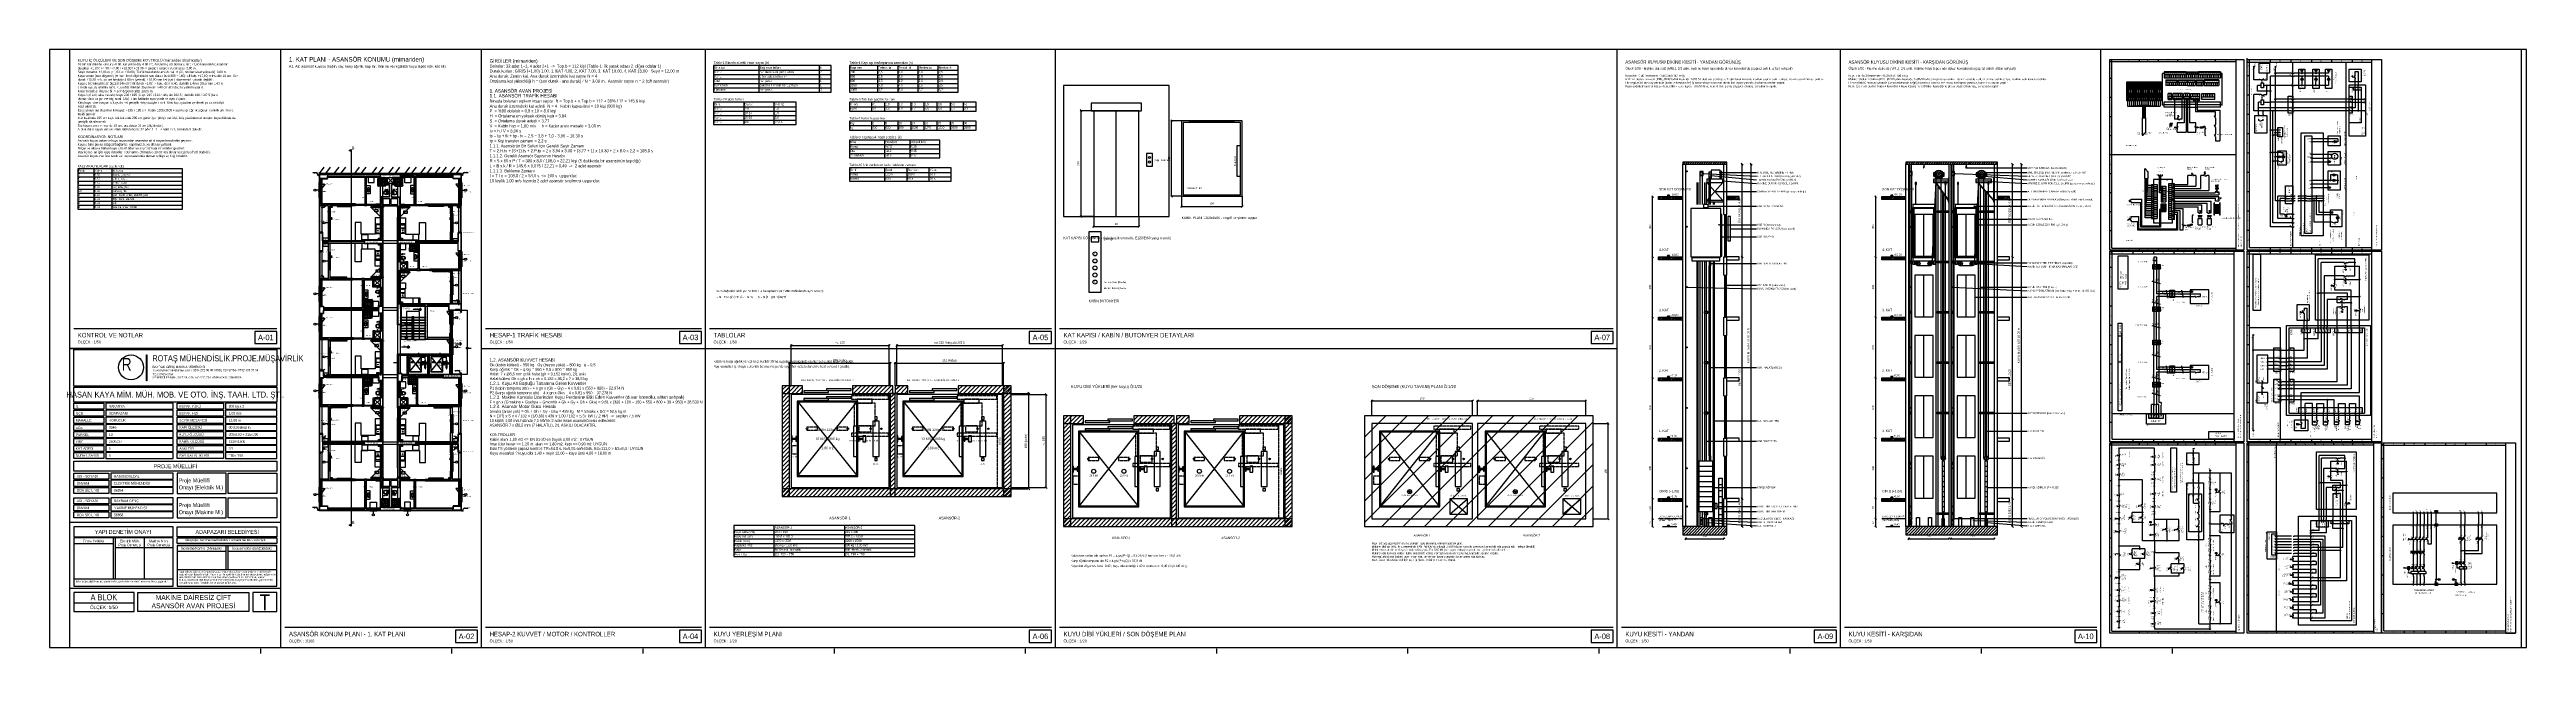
# Model space of a CAD drawing. Header units: centimetres. Extents: x 0 to 12309, y -30 to 2970.
import ezdxf
from ezdxf.enums import TextEntityAlignment as Align

# ---------------------------------------------------------------- set-up
doc = ezdxf.new("R2010")
doc.units = ezdxf.units.CM
doc.linetypes.add('CENTER', pattern=[5.08, 3.175, -0.635, 0.635, -0.635])
doc.linetypes.add('DASHED', pattern=[1.524, 1.27, -0.254])
for name, color, linetype in [('SCOTT-ANTET', 4, 'Continuous'), ('SCOTT-BASLIK', 5, 'Continuous'), ('SCOTT-CERCEVE', 7, 'Continuous'), ('SCOTT-DUVAR', 7, 'Continuous'), ('SCOTT-EKSEN', 8, 'CENTER'), ('SCOTT-ELEKTRIK', 3, 'Continuous'), ('SCOTT-ELEKTRIK-YAZI', 4, 'Continuous'), ('SCOTT-HALAT', 6, 'Continuous'), ('SCOTT-ISARET', 1, 'Continuous'), ('SCOTT-KA', 30, 'Continuous'), ('SCOTT-KABIN', 5, 'Continuous'), ('SCOTT-KAPI', 3, 'Continuous'), ('SCOTT-KIRIS', 1, 'DASHED'), ('SCOTT-KOT', 2, 'Continuous'), ('SCOTT-MIMARI', 8, 'Continuous'), ('SCOTT-MOTOR', 6, 'Continuous'), ('SCOTT-MOTOR-GIZLI', 6, 'DASHED'), ('SCOTT-OLCU', 3, 'Continuous'), ('SCOTT-RAY', 1, 'Continuous'), ('SCOTT-SIVA', 8, 'Continuous'), ('SCOTT-TABLO', 4, 'Continuous'), ('SCOTT-TARAMA', 8, 'Continuous'), ('SCOTT-UYARI', 1, 'Continuous'), ('SCOTT-YAZI', 4, 'Continuous'), ('SCOTT-YUK', 1, 'Continuous')]:
    doc.layers.add(name, color=color, linetype=linetype)

msp = doc.modelspace()

# ---------------------------------------------------------------- linework, layer by layer
at = {"layer": 'SCOTT-ANTET'}
for p, q in [((120, 1585), (1130, 1585)), ((2167, 1585), (3240, 1585)), ((3280, 1585), (4979, 1585)), ((5019, 1585), (7771, 1585)), ((1150, 620), (100, 620)), ((615, 544), (120, 544)), ((318, 514), (120, 514)), ((318, 339), (318, 544)), ((328, 339), (328, 544)), ((615, 494), (328, 494)), ((471, 544), (471, 339)), ((878, 386), (878, 507)), ((888, 386), (888, 507)), ((878, 477), (635, 477)), ((1130, 386), (635, 386)), ((1130, 477), (888, 477)), ((1150, 292), (100, 292)), ((615, 339), (120, 339)), ((420, 219), (120, 219)), ((1170, 100), (2127, 100)), ((2167, 100), (3240, 100)), ((3280, 100), (4979, 100)), ((5019, 100), (7771, 100)), ((7811, 100), (8880, 100)), ((8920, 100), (10174, 100))]:
    msp.add_line(p, q, dxfattribs=at)
for points in [[(100, 0), (1150, 0), (1150, 1485), (100, 1485), (100, 0)], [(120, 1298), (120, 1480), (1130, 1480), (1130, 1298), (120, 1298)], [(484, 1325), (482, 1325), (482, 1454), (484, 1454), (484, 1325)], [(120, 1218), (120, 1293), (1130, 1293), (1130, 1218), (120, 1218)], [(120, 1213), (270, 1213), (270, 1183), (120, 1183), (120, 1213)], [(120, 1148), (120, 1178), (270, 1178), (270, 1148), (120, 1148)], [(120, 1143), (270, 1143), (270, 1113), (120, 1113), (120, 1143)], [(120, 1078), (120, 1108), (270, 1108), (270, 1078), (120, 1078)], [(615, 1213), (280, 1213), (280, 1183), (615, 1183), (615, 1213)], [(615, 1178), (280, 1178), (280, 1148), (615, 1148), (615, 1178)], [(615, 1143), (280, 1143), (280, 1113), (615, 1113), (615, 1143)], [(615, 1108), (280, 1108), (280, 1078), (615, 1078), (615, 1108)], [(635, 1213), (865, 1213), (865, 1183), (635, 1183), (635, 1213)], [(635, 1148), (635, 1178), (865, 1178), (865, 1148), (635, 1148)], [(635, 1143), (865, 1143), (865, 1113), (635, 1113), (635, 1143)], [(635, 1078), (635, 1108), (865, 1108), (865, 1078), (635, 1078)], [(1130, 1213), (875, 1213), (875, 1183), (1130, 1183), (1130, 1213)], [(1130, 1178), (875, 1178), (875, 1148), (1130, 1148), (1130, 1178)], [(1130, 1143), (875, 1143), (875, 1113), (1130, 1113), (1130, 1143)], [(1130, 1108), (875, 1108), (875, 1078), (1130, 1078), (1130, 1108)], [(120, 1073), (270, 1073), (270, 1043), (120, 1043), (120, 1073)], [(120, 1008), (120, 1038), (270, 1038), (270, 1008), (120, 1008)], [(120, 973), (120, 1003), (270, 1003), (270, 973), (120, 973)], [(615, 1073), (280, 1073), (280, 1043), (615, 1043), (615, 1073)], [(615, 1038), (280, 1038), (280, 1008), (615, 1008), (615, 1038)], [(615, 1003), (280, 1003), (280, 973), (615, 973), (615, 1003)], [(635, 1073), (865, 1073), (865, 1043), (635, 1043), (635, 1073)], [(635, 1008), (635, 1038), (865, 1038), (865, 1008), (635, 1008)], [(635, 973), (635, 1003), (865, 1003), (865, 973), (635, 973)], [(1130, 1073), (875, 1073), (875, 1043), (1130, 1043), (1130, 1073)], [(1130, 1038), (875, 1038), (875, 1008), (1130, 1008), (1130, 1038)], [(1130, 1003), (875, 1003), (875, 973), (1130, 973), (1130, 1003)], [(120, 938), (120, 968), (270, 968), (270, 938), (120, 938)], [(120, 875), (120, 925), (1130, 925), (1130, 875), (120, 875)], [(120, 865), (295, 865), (295, 835), (120, 835), (120, 865)], [(615, 968), (280, 968), (280, 938), (615, 938), (615, 968)], [(615, 865), (305, 865), (305, 835), (615, 835), (615, 865)], [(635, 938), (635, 968), (865, 968), (865, 938), (635, 938)], [(635, 765), (878, 765), (878, 865), (635, 865), (635, 765)], [(1130, 968), (875, 968), (875, 938), (1130, 938), (1130, 968)], [(1130, 865), (1130, 765), (888, 765), (888, 865), (1130, 865)], [(120, 800), (120, 830), (295, 830), (295, 800), (120, 800)], [(120, 765), (120, 795), (295, 795), (295, 765), (120, 765)], [(120, 743), (295, 743), (295, 713), (120, 713), (120, 743)], [(615, 830), (305, 830), (305, 800), (615, 800), (615, 830)], [(615, 795), (305, 795), (305, 765), (615, 765), (615, 795)], [(615, 743), (305, 743), (305, 713), (615, 713), (615, 743)], [(635, 643), (878, 643), (878, 743), (635, 743), (635, 643)], [(1130, 743), (1130, 643), (888, 643), (888, 743), (1130, 743)], [(120, 678), (120, 708), (295, 708), (295, 678), (120, 678)], [(120, 643), (120, 673), (295, 673), (295, 643), (120, 643)], [(615, 708), (305, 708), (305, 678), (615, 678), (615, 708)], [(615, 673), (305, 673), (305, 643), (615, 643), (615, 673)], [(120, 599), (120, 549), (615, 549), (615, 599), (120, 599)], [(615, 305), (615, 544), (120, 544), (120, 305), (615, 305)], [(1130, 599), (1130, 549), (635, 549), (635, 599), (1130, 599)], [(1130, 544), (1130, 516), (635, 516), (635, 544), (1130, 544)], [(635, 507), (1130, 507), (635, 507), (635, 305), (1130, 305), (1130, 507)], [(420, 272), (120, 272), (120, 179), (420, 179), (420, 272)], [(990, 272), (990, 179), (439, 179), (439, 272), (990, 272)], [(1010, 272), (1010, 179), (1130, 179), (1130, 272), (1010, 272)]]:
    msp.add_lwpolyline(points, dxfattribs=at)
for points in [[(1020, 1510), (1130, 1510), (1130, 1570), (1020, 1570)], [(3130, 1510), (3240, 1510), (3240, 1570), (3130, 1570)], [(4869, 1510), (4979, 1510), (4979, 1570), (4869, 1570)], [(7661, 1510), (7771, 1510), (7771, 1570), (7661, 1570)], [(2017, 25), (2127, 25), (2127, 85), (2017, 85)], [(3130, 25), (3240, 25), (3240, 85), (3130, 85)], [(4869, 25), (4979, 25), (4979, 85), (4869, 85)], [(7661, 25), (7771, 25), (7771, 85), (7661, 85)], [(8770, 25), (8880, 25), (8880, 85), (8770, 85)], [(10064, 25), (10174, 25), (10174, 85), (10064, 85)]]:
    msp.add_lwpolyline(points, close=True, dxfattribs=at)
msp.add_circle((405, 1391), 61.8, dxfattribs=at)
at = {"layer": 'SCOTT-CERCEVE'}
for p, q in [((1150, 0), (1150, 2970)), ((2147, 0), (2147, 2970)), ((3260, 0), (3260, 2970)), ((4999, 0), (4999, 2970)), ((7791, 0), (7791, 2970)), ((8900, 0), (8900, 2970)), ((10194, 0), (10194, 2970)), ((100, 1485), (1150, 1485)), ((2147, 1485), (3260, 1485)), ((3260, 1485), (4999, 1485)), ((4999, 1485), (7791, 1485))]:
    msp.add_line(p, q, dxfattribs=at)
for points in [[(0, 0), (12309, 0), (12309, 2970), (0, 2970)], [(100, 0), (12284, 0), (12284, 2970), (100, 2970)]]:
    msp.add_lwpolyline(points, close=True, dxfattribs=at)
at = {"layer": 'SCOTT-DUVAR'}
for p, q in [((8116, 600), (8116, 2400)), ((8131, 600), (8131, 2400)), ((8321, 2150), (8321, 2400)), ((8336, 2150), (8336, 2400)), ((9225, 600), (9225, 2400)), ((9240, 600), (9240, 2400)), ((9440, 600), (9440, 2400)), ((9450, 600), (9450, 2400)), ((9665, 600), (9665, 2400)), ((9680, 600), (9680, 2400)), ((8321, 2150), (8336, 2150)), ((8321, 1850), (8321, 1940)), ((8321, 1940), (8336, 1940)), ((8321, 1850), (8336, 1850)), ((8336, 1850), (8336, 1940)), ((8321, 1550), (8321, 1640)), ((8321, 1640), (8336, 1640)), ((8336, 1550), (8336, 1640)), ((8321, 1550), (8336, 1550)), ((8321, 1250), (8321, 1340)), ((8321, 1340), (8336, 1340)), ((8321, 1250), (8336, 1250)), ((8336, 1250), (8336, 1340)), ((8321, 950), (8321, 1040)), ((8321, 1040), (8336, 1040)), ((8336, 950), (8336, 1040)), ((8321, 950), (8336, 950)), ((8321, 600), (8321, 740)), ((8321, 740), (8336, 740)), ((8336, 600), (8336, 740))]:
    msp.add_line(p, q, dxfattribs=at)
for points in [[(5039, 2141), (5564, 2141), (5564, 2791), (5039, 2791)], [(8116, 2400), (8336, 2400), (8336, 2410), (8116, 2410)], [(9225, 2400), (9680, 2400), (9680, 2410), (9225, 2410)], [(3641, 750), (3678, 750), (3678, 1300), (3641, 1300)], [(3641, 1262), (3741, 1262), (3741, 1300), (3641, 1300)], [(3991, 1262), (4191, 1262), (4191, 1300), (3991, 1300)], [(4178, 750), (4203, 750), (4203, 1262), (4178, 1262)], [(4203, 1262), (4266, 1262), (4266, 1300), (4203, 1300)], [(4516, 1262), (4778, 1262), (4778, 1300), (4516, 1300)], [(4741, 750), (4778, 750), (4778, 1300), (4741, 1300)], [(5039, 600), (5076, 600), (5076, 1150), (5039, 1150)], [(5039, 1112), (5139, 1112), (5139, 1150), (5039, 1150)], [(5389, 1112), (5589, 1112), (5589, 1150), (5389, 1150)], [(5576, 600), (5601, 600), (5601, 1112), (5576, 1112)], [(5601, 1112), (5664, 1112), (5664, 1150), (5601, 1150)], [(5914, 1112), (6176, 1112), (6176, 1150), (5914, 1150)], [(6139, 600), (6176, 600), (6176, 1150), (6139, 1150)], [(6534, 600), (7671, 600), (7671, 1150), (6534, 1150)], [(3641, 750), (4778, 750), (4778, 788), (3641, 788)], [(5039, 600), (6176, 600), (6176, 638), (5039, 638)], [(8116, 560), (8336, 560), (8336, 600), (8116, 600)], [(9225, 560), (9680, 560), (9680, 600), (9225, 600)]]:
    msp.add_lwpolyline(points, close=True, dxfattribs=at)
for points in [[(8116, 2225), (7996, 2225), (7996, 2240), (8116, 2240)], [(8336, 2225), (8396, 2225), (8396, 2240), (8336, 2240)], [(9225, 2225), (9105, 2225), (9105, 2240), (9225, 2240)], [(9680, 2225), (9740, 2225), (9740, 2240), (9680, 2240)], [(8116, 1925), (7996, 1925), (7996, 1940), (8116, 1940)], [(8336, 1925), (8396, 1925), (8396, 1940), (8336, 1940)], [(9225, 1925), (9105, 1925), (9105, 1940), (9225, 1940)], [(9680, 1925), (9740, 1925), (9740, 1940), (9680, 1940)], [(8116, 1625), (7996, 1625), (7996, 1640), (8116, 1640)], [(8336, 1625), (8396, 1625), (8396, 1640), (8336, 1640)], [(9225, 1625), (9105, 1625), (9105, 1640), (9225, 1640)], [(9680, 1625), (9740, 1625), (9740, 1640), (9680, 1640)], [(8116, 1325), (7996, 1325), (7996, 1340), (8116, 1340)], [(8336, 1325), (8396, 1325), (8396, 1340), (8336, 1340)], [(9225, 1325), (9105, 1325), (9105, 1340), (9225, 1340)], [(9680, 1325), (9740, 1325), (9740, 1340), (9680, 1340)], [(8116, 1025), (7996, 1025), (7996, 1040), (8116, 1040)], [(8336, 1025), (8396, 1025), (8396, 1040), (8336, 1040)], [(9225, 1025), (9105, 1025), (9105, 1040), (9225, 1040)], [(9680, 1025), (9740, 1025), (9740, 1040), (9680, 1040)], [(8116, 725), (7996, 725), (7996, 740), (8116, 740)], [(8336, 725), (8396, 725), (8396, 740), (8336, 740)], [(9225, 725), (9105, 725), (9105, 740), (9225, 740)], [(9680, 725), (9740, 725), (9740, 740), (9680, 740)]]:
    msp.add_lwpolyline(points, dxfattribs=at)
at = {"layer": 'SCOTT-EKSEN'}
for p, q in [((7996, 640), (8111, 640)), ((9105, 640), (9220, 640)), ((1050, -30), (1050, -5)), ((2000, -30), (2000, -5)), ((2950, -30), (2950, -5)), ((3900, -30), (3900, -5)), ((4850, -30), (4850, -5)), ((5800, -30), (5800, -5)), ((6750, -30), (6750, -5)), ((7700, -30), (7700, -5)), ((8650, -30), (8650, -5)), ((9600, -30), (9600, -5)), ((10550, -30), (10550, -5))]:
    msp.add_line(p, q, dxfattribs=at)
at = {"layer": 'SCOTT-ELEKTRIK'}
for p, q in [((10238, 1974), (10238, 2920)), ((10238, 2920), (10905, 2920)), ((10238, 2911), (10867, 2911)), ((10248, 1984), (10248, 2920)), ((10385, 2920), (10385, 2911)), ((10479, 2920), (10479, 2911)), ((10500, 2694), (10500, 2851)), ((10508, 2851), (10500, 2851)), ((10508, 2859), (10508, 2829)), ((10618, 2859), (10508, 2859)), ((10508, 2846), (10618, 2846)), ((10514, 2853), (10511, 2857)), ((10514, 2853), (10511, 2857)), ((10515, 2853), (10512, 2857)), ((10515, 2853), (10512, 2857)), ((10517, 2846), (10517, 2829)), ((10524, 2853), (10521, 2857)), ((10524, 2853), (10521, 2857)), ((10525, 2853), (10522, 2857)), ((10525, 2853), (10522, 2857)), ((10526, 2846), (10526, 2829)), ((10526, 2846), (10526, 2829)), ((10533, 2853), (10530, 2857)), ((10533, 2853), (10530, 2857)), ((10534, 2853), (10531, 2857)), ((10534, 2853), (10531, 2857)), ((10535, 2846), (10535, 2829)), ((10535, 2846), (10535, 2829)), ((10543, 2853), (10540, 2857)), ((10543, 2853), (10540, 2857)), ((10543, 2853), (10540, 2857)), ((10543, 2853), (10540, 2857)), ((10544, 2846), (10544, 2829)), ((10544, 2846), (10544, 2829)), ((10552, 2853), (10549, 2857)), ((10552, 2853), (10549, 2857)), ((10552, 2853), (10549, 2857)), ((10552, 2853), (10549, 2857)), ((10553, 2846), (10553, 2829)), ((10553, 2846), (10553, 2829)), ((10561, 2853), (10558, 2857)), ((10561, 2853), (10558, 2857)), ((10561, 2853), (10558, 2857)), ((10561, 2853), (10558, 2857)), ((10563, 2846), (10563, 2829)), ((10563, 2846), (10563, 2829)), ((10570, 2853), (10567, 2857)), ((10570, 2853), (10567, 2857)), ((10570, 2853), (10567, 2857)), ((10570, 2853), (10567, 2857)), ((10572, 2846), (10572, 2829)), ((10572, 2846), (10572, 2829)), ((10572, 2846), (10572, 2829)), ((10574, 2920), (10574, 2911)), ((10579, 2853), (10576, 2857)), ((10579, 2853), (10576, 2857)), ((10580, 2853), (10577, 2857)), ((10580, 2853), (10577, 2857)), ((10581, 2846), (10581, 2829)), ((10581, 2846), (10581, 2829)), ((10581, 2846), (10581, 2829)), ((10588, 2853), (10585, 2857)), ((10588, 2853), (10585, 2857)), ((10589, 2853), (10586, 2857)), ((10589, 2853), (10586, 2857)), ((10590, 2846), (10590, 2829)), ((10590, 2846), (10590, 2829)), ((10590, 2846), (10590, 2829)), ((10598, 2853), (10595, 2857)), ((10598, 2853), (10595, 2857)), ((10598, 2853), (10595, 2857)), ((10598, 2853), (10595, 2857)), ((10599, 2846), (10599, 2829)), ((10599, 2846), (10599, 2829)), ((10599, 2846), (10599, 2829)), ((10607, 2853), (10604, 2857)), ((10607, 2853), (10604, 2857)), ((10607, 2853), (10604, 2857)), ((10607, 2853), (10604, 2857)), ((10609, 2846), (10609, 2829)), ((10609, 2846), (10609, 2829)), ((10609, 2846), (10609, 2829)), ((10616, 2853), (10613, 2857)), ((10616, 2853), (10613, 2857)), ((10616, 2853), (10613, 2857)), ((10616, 2853), (10613, 2857)), ((10618, 2859), (10618, 2829)), ((10620, 2859), (10620, 2829)), ((10620, 2859), (10676, 2859)), ((10676, 2846), (10620, 2846)), ((10627, 2853), (10624, 2857)), ((10627, 2853), (10624, 2857)), ((10628, 2853), (10625, 2857)), ((10628, 2853), (10625, 2857)), ((10630, 2846), (10630, 2829)), ((10637, 2853), (10634, 2857)), ((10637, 2853), (10634, 2857)), ((10637, 2853), (10634, 2857)), ((10637, 2853), (10634, 2857)), ((10639, 2846), (10639, 2829)), ((10639, 2846), (10639, 2829)), ((10646, 2853), (10643, 2857)), ((10646, 2853), (10643, 2857)), ((10647, 2853), (10644, 2857)), ((10647, 2853), (10644, 2857)), ((10648, 2846), (10648, 2829)), ((10648, 2846), (10648, 2829)), ((10655, 2853), (10652, 2857)), ((10655, 2853), (10652, 2857)), ((10656, 2853), (10653, 2857)), ((10656, 2853), (10653, 2857)), ((10657, 2846), (10657, 2829)), ((10657, 2846), (10657, 2829)), ((10665, 2853), (10662, 2857)), ((10665, 2853), (10662, 2857)), ((10665, 2853), (10662, 2857)), ((10665, 2853), (10662, 2857)), ((10666, 2846), (10666, 2829)), ((10666, 2846), (10666, 2829)), ((10668, 2911), (10668, 2920)), ((10674, 2853), (10671, 2857)), ((10674, 2853), (10671, 2857)), ((10674, 2853), (10671, 2857)), ((10674, 2853), (10671, 2857)), ((10676, 2859), (10676, 2829)), ((10676, 2859), (10676, 2829)), ((10678, 2859), (10678, 2829)), ((10788, 2859), (10678, 2859)), ((10678, 2846), (10788, 2846)), ((10685, 2853), (10682, 2857)), ((10685, 2853), (10682, 2857)), ((10685, 2853), (10682, 2857)), ((10685, 2853), (10682, 2857)), ((10687, 2846), (10687, 2829)), ((10695, 2853), (10692, 2857)), ((10695, 2853), (10692, 2857)), ((10695, 2853), (10692, 2857)), ((10695, 2853), (10692, 2857)), ((10697, 2846), (10697, 2829)), ((10697, 2846), (10697, 2829)), ((10704, 2853), (10701, 2857)), ((10704, 2853), (10701, 2857)), ((10704, 2853), (10701, 2857)), ((10704, 2853), (10701, 2857)), ((10706, 2846), (10706, 2829)), ((10706, 2846), (10706, 2829)), ((10713, 2853), (10710, 2857)), ((10713, 2853), (10710, 2857)), ((10714, 2853), (10711, 2857)), ((10714, 2853), (10711, 2857)), ((10715, 2846), (10715, 2829)), ((10715, 2846), (10715, 2829)), ((10722, 2853), (10719, 2857)), ((10722, 2853), (10719, 2857)), ((10723, 2853), (10720, 2857)), ((10723, 2853), (10720, 2857)), ((10724, 2846), (10724, 2829)), ((10724, 2846), (10724, 2829)), ((10732, 2853), (10729, 2857)), ((10732, 2853), (10729, 2857)), ((10732, 2853), (10729, 2857)), ((10732, 2853), (10729, 2857)), ((10733, 2846), (10733, 2829)), ((10733, 2846), (10733, 2829)), ((10741, 2853), (10738, 2857)), ((10741, 2853), (10738, 2857)), ((10741, 2853), (10738, 2857)), ((10741, 2853), (10738, 2857)), ((10742, 2846), (10742, 2829)), ((10742, 2846), (10742, 2829)), ((10742, 2846), (10742, 2829)), ((10750, 2853), (10747, 2857)), ((10750, 2853), (10747, 2857)), ((10750, 2853), (10747, 2857)), ((10750, 2853), (10747, 2857)), ((10752, 2846), (10752, 2829)), ((10752, 2846), (10752, 2829)), ((10752, 2846), (10752, 2829)), ((10759, 2853), (10756, 2857)), ((10759, 2853), (10756, 2857)), ((10759, 2853), (10756, 2857)), ((10759, 2853), (10756, 2857)), ((10761, 2846), (10761, 2829)), ((10761, 2846), (10761, 2829)), ((10761, 2846), (10761, 2829)), ((10763, 2911), (10763, 2920)), ((10768, 2853), (10765, 2857)), ((10768, 2853), (10765, 2857)), ((10769, 2853), (10766, 2857)), ((10769, 2853), (10766, 2857)), ((10770, 2846), (10770, 2829)), ((10770, 2846), (10770, 2829)), ((10770, 2846), (10770, 2829)), ((10777, 2853), (10774, 2857)), ((10777, 2853), (10774, 2857)), ((10778, 2853), (10775, 2857)), ((10778, 2853), (10775, 2857)), ((10779, 2846), (10779, 2829)), ((10779, 2846), (10779, 2829)), ((10779, 2846), (10779, 2829)), ((10787, 2853), (10784, 2857)), ((10787, 2853), (10784, 2857)), ((10787, 2853), (10784, 2857)), ((10787, 2853), (10784, 2857)), ((10788, 2859), (10788, 2829)), ((10796, 2851), (10788, 2851)), ((10796, 2694), (10796, 2851)), ((10867, 1974), (10867, 2920)), ((10905, 2920), (10905, 1974)), ((10921, 2920), (10921, 2927)), ((10921, 1974), (10921, 2920)), ((10921, 2920), (11588, 2920)), ((10921, 2908), (11540, 2908)), ((10933, 2840), (10921, 2840)), ((10933, 1986), (10933, 2920)), ((10954, 2888), (10951, 2883)), ((10954, 2888), (10957, 2883)), ((10954, 2876), (10954, 2888)), ((10954, 2882), (10954, 2876)), ((10954, 2820), (10954, 2876)), ((10981, 2903), (11032, 2903)), ((10981, 2852), (10981, 2903)), ((11032, 2852), (10981, 2852)), ((11020, 2846), (11020, 2850)), ((11020, 2820), (11020, 2846)), ((11032, 2903), (11032, 2852)), ((11035, 2920), (11035, 2908)), ((11037, 2708), (11037, 2837)), ((11142, 2837), (11037, 2837)), ((11061, 2888), (11058, 2883)), ((11061, 2852), (11061, 2888)), ((11061, 2888), (11064, 2883)), ((11142, 2852), (11061, 2852)), ((11061, 2723), (11061, 2852)), ((11138, 2920), (11138, 2908)), ((11142, 2852), (11147, 2852)), ((11142, 2837), (11147, 2837)), ((11148, 1986), (11148, 2908)), ((11150, 2852), (11154, 2852)), ((11150, 2837), (11154, 2837)), ((11193, 2852), (11154, 2852)), ((11193, 2837), (11154, 2837)), ((11178, 2777), (11178, 2873)), ((11178, 2873), (11208, 2873)), ((11196, 2866), (11190, 2866)), ((11196, 2867), (11191, 2867)), ((11195, 2869), (11192, 2869)), ((11193, 2866), (11193, 2855)), ((11193, 2855), (11193, 2852)), ((11263, 2852), (11193, 2852)), ((11193, 2837), (11193, 2834)), ((11263, 2837), (11193, 2837)), ((11193, 2834), (11193, 2828)), ((11208, 2873), (11208, 2777)), ((11240, 2920), (11240, 2908)), ((11248, 2777), (11248, 2873)), ((11248, 2873), (11278, 2873)), ((11265, 2867), (11260, 2867)), ((11266, 2866), (11260, 2866)), ((11264, 2869), (11261, 2869)), ((11263, 2866), (11263, 2855)), ((11263, 2855), (11263, 2852)), ((11326, 2852), (11263, 2852)), ((11263, 2837), (11263, 2834)), ((11326, 2837), (11263, 2837)), ((11263, 2834), (11263, 2828)), ((11278, 2873), (11278, 2777)), ((11311, 2777), (11311, 2873)), ((11311, 2873), (11341, 2873)), ((11328, 2867), (11323, 2867)), ((11329, 2866), (11323, 2866)), ((11327, 2869), (11324, 2869)), ((11326, 2866), (11326, 2855)), ((11326, 2855), (11326, 2852)), ((11326, 2837), (11326, 2834)), ((11326, 2834), (11326, 2828)), ((11341, 2873), (11341, 2777)), ((11342, 2908), (11342, 2920)), ((11413, 1986), (11413, 2908)), ((11428, 2810), (11428, 2873)), ((11428, 2873), (11488, 2873)), ((11442, 2834), (11442, 2840)), ((11442, 2840), (11446, 2840)), ((11442, 2837), (11446, 2837)), ((11442, 2834), (11446, 2834)), ((11444, 2908), (11444, 2920)), ((11449, 2837), (11454, 2837)), ((11458, 2843), (11450, 2829)), ((11458, 2861), (11473, 2861)), ((11458, 2849), (11458, 2861)), ((11458, 2843), (11458, 2849)), ((11473, 2861), (11473, 2789)), ((11488, 2873), (11488, 2810)), ((11540, 1974), (11540, 2920)), ((11588, 2920), (11588, 1974)), ((10248, 2826), (10238, 2826)), ((10248, 2731), (10238, 2731)), ((10323, 2810), (10332, 2810)), ((10323, 2716), (10323, 2810)), ((10323, 2775), (10332, 2775)), ((10323, 2774), (10332, 2774)), ((10323, 2772), (10323, 2753)), ((10332, 2772), (10323, 2772)), ((10323, 2753), (10332, 2753)), ((10323, 2752), (10332, 2752)), ((10323, 2750), (10332, 2750)), ((10332, 2716), (10323, 2716)), ((10324, 2808), (10324, 2795)), ((10331, 2808), (10324, 2808)), ((10324, 2795), (10331, 2795)), ((10331, 2788), (10324, 2788)), ((10324, 2788), (10324, 2780)), ((10324, 2780), (10331, 2780)), ((10324, 2746), (10331, 2746)), ((10324, 2738), (10324, 2746)), ((10331, 2738), (10324, 2738)), ((10324, 2718), (10324, 2731)), ((10324, 2731), (10331, 2731)), ((10331, 2718), (10324, 2718)), ((10325, 2793), (10330, 2793)), ((10325, 2789), (10325, 2793)), ((10330, 2789), (10325, 2789)), ((10330, 2736), (10325, 2736)), ((10325, 2736), (10325, 2733)), ((10325, 2733), (10330, 2733)), ((10327, 2718), (10327, 2688)), ((10330, 2793), (10330, 2789)), ((10330, 2733), (10330, 2736)), ((10331, 2795), (10331, 2808)), ((10331, 2780), (10331, 2788)), ((10331, 2746), (10331, 2738)), ((10331, 2731), (10331, 2718)), ((10332, 2810), (10342, 2810)), ((10332, 2716), (10332, 2810)), ((10332, 2810), (10332, 2716)), ((10332, 2775), (10342, 2775)), ((10332, 2774), (10342, 2774)), ((10332, 2772), (10332, 2753)), ((10341, 2772), (10332, 2772)), ((10332, 2753), (10332, 2772)), ((10332, 2753), (10341, 2753)), ((10332, 2752), (10342, 2752)), ((10332, 2750), (10342, 2750)), ((10342, 2716), (10332, 2716)), ((10333, 2808), (10333, 2795)), ((10341, 2808), (10333, 2808)), ((10333, 2795), (10341, 2795)), ((10341, 2788), (10333, 2788)), ((10333, 2788), (10333, 2780)), ((10333, 2780), (10341, 2780)), ((10333, 2746), (10341, 2746)), ((10333, 2738), (10333, 2746)), ((10341, 2738), (10333, 2738)), ((10333, 2718), (10333, 2731)), ((10333, 2731), (10341, 2731)), ((10341, 2718), (10333, 2718)), ((10335, 2793), (10339, 2793)), ((10335, 2789), (10335, 2793)), ((10339, 2789), (10335, 2789)), ((10339, 2736), (10335, 2736)), ((10335, 2736), (10335, 2733)), ((10335, 2733), (10339, 2733)), ((10337, 2718), (10337, 2689)), ((10339, 2793), (10339, 2789)), ((10339, 2733), (10339, 2736)), ((10341, 2795), (10341, 2808)), ((10341, 2780), (10341, 2788)), ((10341, 2753), (10341, 2772)), ((10341, 2746), (10341, 2738)), ((10341, 2731), (10341, 2718)), ((10342, 2810), (10351, 2810)), ((10342, 2716), (10342, 2810)), ((10342, 2810), (10342, 2716)), ((10342, 2775), (10351, 2775)), ((10342, 2774), (10351, 2774)), ((10342, 2772), (10342, 2753)), ((10351, 2772), (10342, 2772)), ((10342, 2753), (10351, 2753)), ((10342, 2752), (10351, 2752)), ((10342, 2750), (10351, 2750)), ((10351, 2716), (10342, 2716)), ((10343, 2808), (10343, 2795)), ((10350, 2808), (10343, 2808)), ((10343, 2795), (10350, 2795)), ((10350, 2788), (10343, 2788)), ((10343, 2788), (10343, 2780)), ((10343, 2780), (10350, 2780)), ((10343, 2746), (10350, 2746)), ((10343, 2738), (10343, 2746)), ((10350, 2738), (10343, 2738)), ((10343, 2718), (10343, 2731)), ((10343, 2731), (10350, 2731)), ((10350, 2718), (10343, 2718)), ((10344, 2793), (10349, 2793)), ((10344, 2789), (10344, 2793)), ((10349, 2789), (10344, 2789)), ((10349, 2736), (10344, 2736)), ((10344, 2736), (10344, 2733)), ((10344, 2733), (10349, 2733)), ((10346, 2718), (10346, 2690)), ((10349, 2793), (10349, 2789)), ((10349, 2733), (10349, 2736)), ((10350, 2795), (10350, 2808)), ((10350, 2780), (10350, 2788)), ((10350, 2746), (10350, 2738)), ((10350, 2731), (10350, 2718)), ((10351, 2810), (10361, 2810)), ((10351, 2716), (10351, 2810)), ((10351, 2810), (10351, 2716)), ((10351, 2775), (10361, 2775)), ((10351, 2774), (10361, 2774)), ((10351, 2772), (10351, 2753)), ((10360, 2772), (10351, 2772)), ((10351, 2753), (10351, 2772)), ((10351, 2753), (10360, 2753)), ((10351, 2752), (10361, 2752)), ((10351, 2750), (10361, 2750)), ((10361, 2716), (10351, 2716)), ((10352, 2808), (10352, 2795)), ((10360, 2808), (10352, 2808)), ((10352, 2795), (10360, 2795)), ((10360, 2788), (10352, 2788)), ((10352, 2788), (10352, 2780)), ((10352, 2780), (10360, 2780)), ((10352, 2746), (10360, 2746)), ((10352, 2738), (10352, 2746)), ((10360, 2738), (10352, 2738)), ((10352, 2718), (10352, 2731)), ((10352, 2731), (10360, 2731)), ((10360, 2718), (10352, 2718)), ((10353, 2793), (10358, 2793)), ((10353, 2789), (10353, 2793)), ((10358, 2789), (10353, 2789)), ((10358, 2736), (10353, 2736)), ((10353, 2736), (10353, 2733)), ((10353, 2733), (10358, 2733)), ((10356, 2718), (10356, 2691)), ((10358, 2793), (10358, 2789)), ((10358, 2733), (10358, 2736)), ((10360, 2795), (10360, 2808)), ((10360, 2780), (10360, 2788)), ((10360, 2753), (10360, 2772)), ((10360, 2746), (10360, 2738)), ((10360, 2731), (10360, 2718)), ((10361, 2810), (10370, 2810)), ((10361, 2716), (10361, 2810)), ((10361, 2810), (10361, 2716)), ((10361, 2808), (10361, 2795)), ((10369, 2808), (10361, 2808)), ((10361, 2795), (10369, 2795)), ((10369, 2788), (10361, 2788)), ((10361, 2788), (10361, 2780)), ((10361, 2780), (10369, 2780)), ((10361, 2775), (10370, 2775)), ((10361, 2774), (10370, 2774)), ((10361, 2772), (10361, 2753)), ((10370, 2772), (10361, 2772)), ((10361, 2753), (10370, 2753)), ((10361, 2752), (10370, 2752)), ((10361, 2750), (10370, 2750)), ((10361, 2746), (10369, 2746)), ((10361, 2738), (10361, 2746)), ((10369, 2738), (10361, 2738)), ((10361, 2718), (10361, 2731)), ((10361, 2731), (10369, 2731)), ((10369, 2718), (10361, 2718)), ((10370, 2716), (10361, 2716)), ((10363, 2793), (10368, 2793)), ((10363, 2789), (10363, 2793)), ((10368, 2789), (10363, 2789)), ((10368, 2736), (10363, 2736)), ((10363, 2736), (10363, 2733)), ((10363, 2733), (10368, 2733)), ((10365, 2718), (10365, 2691)), ((10368, 2793), (10368, 2789)), ((10368, 2733), (10368, 2736)), ((10369, 2795), (10369, 2808)), ((10369, 2780), (10369, 2788)), ((10369, 2746), (10369, 2738)), ((10369, 2731), (10369, 2718)), ((10370, 2810), (10379, 2810)), ((10370, 2716), (10370, 2810)), ((10370, 2810), (10370, 2716)), ((10370, 2775), (10379, 2775)), ((10370, 2774), (10379, 2774)), ((10370, 2772), (10370, 2753)), ((10379, 2772), (10370, 2772)), ((10370, 2753), (10370, 2772)), ((10370, 2753), (10379, 2753)), ((10370, 2752), (10379, 2752)), ((10370, 2750), (10379, 2750)), ((10379, 2716), (10370, 2716)), ((10371, 2808), (10371, 2795)), ((10379, 2808), (10371, 2808)), ((10371, 2795), (10379, 2795)), ((10379, 2788), (10371, 2788)), ((10371, 2788), (10371, 2780)), ((10371, 2780), (10379, 2780)), ((10371, 2746), (10379, 2746)), ((10371, 2738), (10371, 2746)), ((10379, 2738), (10371, 2738)), ((10371, 2718), (10371, 2731)), ((10371, 2731), (10379, 2731)), ((10379, 2718), (10371, 2718)), ((10372, 2793), (10377, 2793)), ((10372, 2789), (10372, 2793)), ((10377, 2789), (10372, 2789)), ((10377, 2736), (10372, 2736)), ((10372, 2736), (10372, 2733)), ((10372, 2733), (10377, 2733)), ((10375, 2718), (10375, 2692)), ((10377, 2793), (10377, 2789)), ((10377, 2733), (10377, 2736)), ((10379, 2810), (10389, 2810)), ((10379, 2716), (10379, 2810)), ((10379, 2810), (10379, 2716)), ((10379, 2795), (10379, 2808)), ((10379, 2780), (10379, 2788)), ((10379, 2775), (10389, 2775)), ((10379, 2774), (10389, 2774)), ((10379, 2753), (10379, 2772)), ((10379, 2752), (10389, 2752)), ((10379, 2750), (10389, 2750)), ((10379, 2746), (10379, 2738)), ((10379, 2731), (10379, 2718)), ((10389, 2716), (10379, 2716)), ((10380, 2808), (10380, 2795)), ((10388, 2808), (10380, 2808)), ((10380, 2795), (10388, 2795)), ((10388, 2788), (10380, 2788)), ((10380, 2788), (10380, 2780)), ((10380, 2780), (10388, 2780)), ((10380, 2772), (10380, 2753)), ((10389, 2772), (10380, 2772)), ((10380, 2753), (10389, 2753)), ((10380, 2746), (10388, 2746)), ((10380, 2738), (10380, 2746)), ((10388, 2738), (10380, 2738)), ((10380, 2718), (10380, 2731)), ((10380, 2731), (10388, 2731)), ((10388, 2718), (10380, 2718)), ((10382, 2793), (10387, 2793)), ((10382, 2789), (10382, 2793)), ((10387, 2789), (10382, 2789)), ((10387, 2736), (10382, 2736)), ((10382, 2736), (10382, 2733)), ((10382, 2733), (10387, 2733)), ((10384, 2718), (10384, 2693)), ((10387, 2793), (10387, 2789)), ((10387, 2733), (10387, 2736)), ((10388, 2795), (10388, 2808)), ((10388, 2780), (10388, 2788)), ((10388, 2746), (10388, 2738)), ((10388, 2731), (10388, 2718)), ((10389, 2810), (10398, 2810)), ((10389, 2716), (10389, 2810)), ((10389, 2810), (10389, 2716)), ((10389, 2775), (10398, 2775)), ((10389, 2774), (10398, 2774)), ((10389, 2772), (10389, 2753)), ((10398, 2772), (10389, 2772)), ((10389, 2753), (10389, 2772)), ((10389, 2753), (10398, 2753)), ((10389, 2752), (10398, 2752)), ((10389, 2750), (10398, 2750)), ((10398, 2716), (10389, 2716)), ((10390, 2808), (10390, 2795)), ((10397, 2808), (10390, 2808)), ((10390, 2795), (10397, 2795)), ((10397, 2788), (10390, 2788)), ((10390, 2788), (10390, 2780)), ((10390, 2780), (10397, 2780)), ((10390, 2746), (10397, 2746)), ((10390, 2738), (10390, 2746)), ((10397, 2738), (10390, 2738)), ((10390, 2718), (10390, 2731)), ((10390, 2731), (10397, 2731)), ((10397, 2718), (10390, 2718)), ((10391, 2793), (10396, 2793)), ((10391, 2789), (10391, 2793)), ((10396, 2789), (10391, 2789)), ((10396, 2736), (10391, 2736)), ((10391, 2736), (10391, 2733)), ((10391, 2733), (10396, 2733)), ((10394, 2718), (10394, 2694)), ((10396, 2793), (10396, 2789)), ((10396, 2733), (10396, 2736)), ((10397, 2795), (10397, 2808)), ((10397, 2780), (10397, 2788)), ((10397, 2746), (10397, 2738)), ((10397, 2731), (10397, 2718)), ((10398, 2810), (10408, 2810)), ((10398, 2716), (10398, 2810)), ((10398, 2810), (10398, 2716)), ((10398, 2775), (10408, 2775)), ((10398, 2774), (10408, 2774)), ((10398, 2753), (10398, 2772)), ((10398, 2752), (10408, 2752)), ((10398, 2750), (10408, 2750)), ((10408, 2716), (10398, 2716)), ((10399, 2808), (10399, 2795)), ((10407, 2808), (10399, 2808)), ((10399, 2795), (10407, 2795)), ((10407, 2788), (10399, 2788)), ((10399, 2788), (10399, 2780)), ((10399, 2780), (10407, 2780)), ((10399, 2772), (10399, 2753)), ((10408, 2772), (10399, 2772)), ((10399, 2753), (10408, 2753)), ((10399, 2746), (10407, 2746)), ((10399, 2738), (10399, 2746)), ((10407, 2738), (10399, 2738)), ((10399, 2718), (10399, 2731)), ((10399, 2731), (10407, 2731)), ((10407, 2718), (10399, 2718)), ((10401, 2793), (10405, 2793)), ((10401, 2789), (10401, 2793)), ((10405, 2789), (10401, 2789)), ((10405, 2736), (10401, 2736)), ((10401, 2736), (10401, 2733)), ((10401, 2733), (10405, 2733)), ((10403, 2718), (10403, 2694)), ((10405, 2793), (10405, 2789)), ((10405, 2733), (10405, 2736)), ((10407, 2795), (10407, 2808)), ((10407, 2780), (10407, 2788)), ((10407, 2746), (10407, 2738)), ((10407, 2731), (10407, 2718)), ((10408, 2810), (10417, 2810)), ((10408, 2716), (10408, 2810)), ((10408, 2810), (10408, 2716)), ((10408, 2775), (10417, 2775)), ((10408, 2774), (10417, 2774)), ((10408, 2772), (10408, 2753)), ((10417, 2772), (10408, 2772)), ((10408, 2753), (10408, 2772)), ((10408, 2753), (10417, 2753)), ((10408, 2752), (10417, 2752)), ((10408, 2750), (10417, 2750)), ((10417, 2716), (10408, 2716)), ((10409, 2808), (10409, 2795)), ((10416, 2808), (10409, 2808)), ((10409, 2795), (10416, 2795)), ((10416, 2788), (10409, 2788)), ((10409, 2788), (10409, 2780)), ((10409, 2780), (10416, 2780)), ((10409, 2746), (10416, 2746)), ((10409, 2738), (10409, 2746)), ((10416, 2738), (10409, 2738)), ((10409, 2718), (10409, 2731)), ((10409, 2731), (10416, 2731)), ((10416, 2718), (10409, 2718)), ((10410, 2793), (10415, 2793)), ((10410, 2789), (10410, 2793)), ((10415, 2789), (10410, 2789)), ((10415, 2736), (10410, 2736)), ((10410, 2736), (10410, 2733)), ((10410, 2733), (10415, 2733)), ((10413, 2718), (10413, 2694)), ((10415, 2793), (10415, 2789)), ((10415, 2733), (10415, 2736)), ((10416, 2795), (10416, 2808)), ((10416, 2780), (10416, 2788)), ((10416, 2746), (10416, 2738)), ((10416, 2731), (10416, 2718)), ((10417, 2810), (10427, 2810)), ((10417, 2716), (10417, 2810)), ((10417, 2810), (10417, 2716)), ((10417, 2775), (10427, 2775)), ((10417, 2774), (10427, 2774)), ((10417, 2772), (10417, 2753)), ((10427, 2772), (10417, 2772)), ((10417, 2753), (10417, 2772)), ((10417, 2753), (10427, 2753)), ((10417, 2752), (10427, 2752)), ((10417, 2750), (10427, 2750)), ((10427, 2716), (10417, 2716)), ((10418, 2808), (10418, 2795)), ((10426, 2808), (10418, 2808)), ((10418, 2795), (10426, 2795)), ((10426, 2788), (10418, 2788)), ((10418, 2788), (10418, 2780)), ((10418, 2780), (10426, 2780)), ((10418, 2746), (10426, 2746)), ((10418, 2738), (10418, 2746)), ((10426, 2738), (10418, 2738)), ((10418, 2718), (10418, 2731)), ((10418, 2731), (10426, 2731)), ((10426, 2718), (10418, 2718)), ((10420, 2793), (10424, 2793)), ((10420, 2789), (10420, 2793)), ((10424, 2789), (10420, 2789)), ((10424, 2736), (10420, 2736)), ((10420, 2736), (10420, 2733)), ((10420, 2733), (10424, 2733)), ((10422, 2718), (10422, 2694)), ((10424, 2793), (10424, 2789)), ((10424, 2733), (10424, 2736)), ((10426, 2795), (10426, 2808)), ((10426, 2780), (10426, 2788)), ((10426, 2746), (10426, 2738)), ((10426, 2731), (10426, 2718)), ((10427, 2810), (10436, 2810)), ((10427, 2716), (10427, 2810)), ((10427, 2810), (10427, 2716)), ((10427, 2775), (10436, 2775)), ((10427, 2774), (10436, 2774)), ((10427, 2772), (10427, 2753)), ((10436, 2772), (10427, 2772)), ((10427, 2753), (10427, 2772)), ((10427, 2753), (10436, 2753)), ((10427, 2752), (10436, 2752)), ((10427, 2750), (10436, 2750)), ((10436, 2716), (10427, 2716)), ((10428, 2808), (10428, 2795)), ((10435, 2808), (10428, 2808)), ((10428, 2795), (10435, 2795)), ((10435, 2788), (10428, 2788)), ((10428, 2788), (10428, 2780)), ((10428, 2780), (10435, 2780)), ((10428, 2746), (10435, 2746)), ((10428, 2738), (10428, 2746)), ((10435, 2738), (10428, 2738)), ((10428, 2718), (10428, 2731)), ((10428, 2731), (10435, 2731)), ((10435, 2718), (10428, 2718)), ((10429, 2793), (10434, 2793)), ((10429, 2789), (10429, 2793)), ((10434, 2789), (10429, 2789)), ((10434, 2736), (10429, 2736)), ((10429, 2736), (10429, 2733)), ((10429, 2733), (10434, 2733)), ((10431, 2718), (10431, 2693)), ((10434, 2793), (10434, 2789)), ((10434, 2733), (10434, 2736)), ((10435, 2795), (10435, 2808)), ((10435, 2780), (10435, 2788)), ((10435, 2746), (10435, 2738)), ((10435, 2731), (10435, 2718)), ((10436, 2810), (10446, 2810)), ((10436, 2716), (10436, 2810)), ((10436, 2810), (10436, 2716)), ((10436, 2775), (10446, 2775)), ((10436, 2774), (10446, 2774)), ((10436, 2772), (10436, 2753)), ((10445, 2772), (10436, 2772)), ((10436, 2753), (10436, 2772)), ((10436, 2753), (10445, 2753)), ((10436, 2752), (10446, 2752)), ((10436, 2750), (10446, 2750)), ((10446, 2716), (10436, 2716)), ((10437, 2808), (10437, 2795)), ((10445, 2808), (10437, 2808)), ((10437, 2795), (10445, 2795)), ((10445, 2788), (10437, 2788)), ((10437, 2788), (10437, 2780)), ((10437, 2780), (10445, 2780)), ((10437, 2746), (10445, 2746)), ((10437, 2738), (10437, 2746)), ((10445, 2738), (10437, 2738)), ((10437, 2718), (10437, 2731)), ((10437, 2731), (10445, 2731)), ((10445, 2718), (10437, 2718)), ((10439, 2793), (10443, 2793)), ((10439, 2789), (10439, 2793)), ((10443, 2789), (10439, 2789)), ((10443, 2736), (10439, 2736)), ((10439, 2736), (10439, 2733)), ((10439, 2733), (10443, 2733)), ((10441, 2718), (10441, 2692)), ((10443, 2793), (10443, 2789)), ((10443, 2733), (10443, 2736)), ((10445, 2795), (10445, 2808)), ((10445, 2780), (10445, 2788)), ((10445, 2753), (10445, 2772)), ((10445, 2746), (10445, 2738)), ((10445, 2731), (10445, 2718)), ((10446, 2810), (10455, 2810)), ((10446, 2716), (10446, 2810)), ((10446, 2810), (10446, 2716)), ((10446, 2775), (10455, 2775)), ((10446, 2774), (10455, 2774)), ((10446, 2772), (10446, 2753)), ((10455, 2772), (10446, 2772)), ((10446, 2753), (10455, 2753)), ((10446, 2752), (10455, 2752)), ((10446, 2750), (10455, 2750)), ((10455, 2716), (10446, 2716)), ((10447, 2808), (10447, 2795)), ((10454, 2808), (10447, 2808)), ((10447, 2795), (10454, 2795)), ((10454, 2788), (10447, 2788)), ((10447, 2788), (10447, 2780)), ((10447, 2780), (10454, 2780)), ((10447, 2746), (10454, 2746)), ((10447, 2738), (10447, 2746)), ((10454, 2738), (10447, 2738)), ((10447, 2718), (10447, 2731)), ((10447, 2731), (10454, 2731)), ((10454, 2718), (10447, 2718)), ((10448, 2793), (10453, 2793)), ((10448, 2789), (10448, 2793)), ((10453, 2789), (10448, 2789)), ((10453, 2736), (10448, 2736)), ((10448, 2736), (10448, 2733)), ((10448, 2733), (10453, 2733)), ((10450, 2718), (10450, 2691)), ((10453, 2793), (10453, 2789)), ((10453, 2733), (10453, 2736)), ((10454, 2795), (10454, 2808)), ((10454, 2780), (10454, 2788)), ((10454, 2746), (10454, 2738)), ((10454, 2731), (10454, 2718)), ((10455, 2810), (10465, 2810)), ((10455, 2716), (10455, 2810)), ((10455, 2810), (10455, 2716)), ((10455, 2775), (10465, 2775)), ((10455, 2774), (10465, 2774)), ((10455, 2772), (10455, 2753)), ((10464, 2772), (10455, 2772)), ((10455, 2753), (10455, 2772)), ((10455, 2753), (10464, 2753)), ((10455, 2752), (10465, 2752)), ((10455, 2750), (10465, 2750)), ((10465, 2716), (10455, 2716)), ((10456, 2808), (10456, 2795)), ((10464, 2808), (10456, 2808)), ((10456, 2795), (10464, 2795)), ((10464, 2788), (10456, 2788)), ((10456, 2788), (10456, 2780)), ((10456, 2780), (10464, 2780)), ((10456, 2746), (10464, 2746)), ((10456, 2738), (10456, 2746)), ((10464, 2738), (10456, 2738)), ((10456, 2718), (10456, 2731)), ((10456, 2731), (10464, 2731)), ((10464, 2718), (10456, 2718)), ((10457, 2793), (10462, 2793)), ((10457, 2789), (10457, 2793)), ((10462, 2789), (10457, 2789)), ((10462, 2736), (10457, 2736)), ((10457, 2736), (10457, 2733)), ((10457, 2733), (10462, 2733)), ((10460, 2718), (10460, 2691)), ((10462, 2793), (10462, 2789)), ((10462, 2733), (10462, 2736)), ((10464, 2795), (10464, 2808)), ((10464, 2780), (10464, 2788)), ((10464, 2753), (10464, 2772)), ((10464, 2746), (10464, 2738)), ((10464, 2731), (10464, 2718)), ((10465, 2810), (10474, 2810)), ((10465, 2716), (10465, 2810)), ((10465, 2810), (10465, 2716)), ((10465, 2775), (10474, 2775)), ((10465, 2774), (10474, 2774)), ((10465, 2772), (10465, 2753)), ((10474, 2772), (10465, 2772)), ((10465, 2753), (10474, 2753)), ((10465, 2752), (10474, 2752)), ((10465, 2750), (10474, 2750)), ((10474, 2716), (10465, 2716)), ((10466, 2808), (10466, 2795)), ((10473, 2808), (10466, 2808)), ((10466, 2795), (10473, 2795)), ((10473, 2788), (10466, 2788)), ((10466, 2788), (10466, 2780)), ((10466, 2780), (10473, 2780)), ((10466, 2746), (10473, 2746)), ((10466, 2738), (10466, 2746)), ((10473, 2738), (10466, 2738)), ((10466, 2718), (10466, 2731)), ((10466, 2731), (10473, 2731)), ((10473, 2718), (10466, 2718)), ((10467, 2793), (10472, 2793)), ((10467, 2789), (10467, 2793)), ((10472, 2789), (10467, 2789)), ((10472, 2736), (10467, 2736)), ((10467, 2736), (10467, 2733)), ((10467, 2733), (10472, 2733)), ((10469, 2718), (10469, 2690)), ((10472, 2793), (10472, 2789)), ((10472, 2733), (10472, 2736)), ((10473, 2795), (10473, 2808)), ((10473, 2780), (10473, 2788)), ((10473, 2746), (10473, 2738)), ((10473, 2731), (10473, 2718)), ((10474, 2810), (10484, 2810)), ((10474, 2716), (10474, 2810)), ((10474, 2810), (10474, 2716)), ((10474, 2775), (10484, 2775)), ((10474, 2774), (10484, 2774)), ((10474, 2772), (10474, 2753)), ((10483, 2772), (10474, 2772)), ((10474, 2753), (10474, 2772)), ((10474, 2753), (10483, 2753)), ((10474, 2752), (10484, 2752)), ((10474, 2750), (10484, 2750)), ((10484, 2716), (10474, 2716)), ((10475, 2808), (10475, 2795)), ((10483, 2808), (10475, 2808)), ((10475, 2795), (10483, 2795)), ((10483, 2788), (10475, 2788)), ((10475, 2788), (10475, 2780)), ((10475, 2780), (10483, 2780)), ((10475, 2746), (10483, 2746)), ((10475, 2738), (10475, 2746)), ((10483, 2738), (10475, 2738)), ((10475, 2718), (10475, 2731)), ((10475, 2731), (10483, 2731)), ((10483, 2718), (10475, 2718)), ((10476, 2793), (10481, 2793)), ((10476, 2789), (10476, 2793)), ((10481, 2789), (10476, 2789)), ((10481, 2736), (10476, 2736)), ((10476, 2736), (10476, 2733)), ((10476, 2733), (10481, 2733)), ((10479, 2718), (10479, 2689)), ((10481, 2793), (10481, 2789)), ((10481, 2733), (10481, 2736)), ((10483, 2795), (10483, 2808)), ((10483, 2780), (10483, 2788)), ((10483, 2753), (10483, 2772)), ((10483, 2746), (10483, 2738)), ((10483, 2731), (10483, 2718)), ((10484, 2810), (10493, 2810)), ((10484, 2716), (10484, 2810)), ((10484, 2810), (10484, 2716)), ((10484, 2808), (10484, 2795)), ((10492, 2808), (10484, 2808)), ((10484, 2795), (10492, 2795)), ((10492, 2788), (10484, 2788)), ((10484, 2788), (10484, 2780)), ((10484, 2780), (10492, 2780)), ((10484, 2775), (10493, 2775)), ((10484, 2774), (10493, 2774)), ((10484, 2772), (10484, 2753)), ((10493, 2772), (10484, 2772)), ((10484, 2753), (10493, 2753)), ((10484, 2752), (10493, 2752)), ((10484, 2750), (10493, 2750)), ((10484, 2746), (10492, 2746)), ((10484, 2738), (10484, 2746)), ((10492, 2738), (10484, 2738)), ((10484, 2718), (10484, 2731)), ((10484, 2731), (10492, 2731)), ((10492, 2718), (10484, 2718)), ((10493, 2716), (10484, 2716)), ((10486, 2793), (10491, 2793)), ((10486, 2789), (10486, 2793)), ((10491, 2789), (10486, 2789)), ((10491, 2736), (10486, 2736)), ((10486, 2736), (10486, 2733)), ((10486, 2733), (10491, 2733)), ((10488, 2718), (10488, 2688)), ((10491, 2793), (10491, 2789)), ((10491, 2733), (10491, 2736)), ((10492, 2795), (10492, 2808)), ((10492, 2780), (10492, 2788)), ((10492, 2746), (10492, 2738)), ((10492, 2731), (10492, 2718)), ((10493, 2810), (10493, 2716)), ((10493, 2753), (10493, 2772)), ((10508, 2829), (10618, 2829)), ((10508, 2684), (10508, 2711)), ((10508, 2711), (10618, 2711)), ((10517, 2820), (10572, 2820)), ((10517, 2820), (10517, 2791)), ((10572, 2807), (10517, 2807)), ((10572, 2791), (10517, 2791)), ((10524, 2815), (10521, 2819)), ((10524, 2815), (10521, 2819)), ((10524, 2814), (10521, 2818)), ((10524, 2814), (10521, 2818)), ((10526, 2807), (10526, 2791)), ((10526, 2807), (10526, 2791)), ((10529, 2722), (10529, 2752)), ((10547, 2752), (10529, 2752)), ((10547, 2735), (10529, 2735)), ((10529, 2722), (10547, 2722)), ((10533, 2815), (10530, 2819)), ((10533, 2815), (10530, 2819)), ((10533, 2814), (10530, 2818)), ((10533, 2814), (10530, 2818)), ((10536, 2728), (10533, 2724)), ((10536, 2728), (10533, 2724)), ((10536, 2728), (10533, 2724)), ((10536, 2728), (10533, 2724)), ((10535, 2807), (10535, 2791)), ((10538, 2735), (10538, 2752)), ((10543, 2815), (10540, 2819)), ((10543, 2815), (10540, 2819)), ((10543, 2814), (10540, 2818)), ((10543, 2814), (10540, 2818)), ((10546, 2728), (10543, 2724)), ((10546, 2728), (10543, 2724)), ((10546, 2728), (10543, 2724)), ((10546, 2728), (10543, 2724)), ((10545, 2807), (10545, 2791)), ((10545, 2807), (10545, 2791)), ((10547, 2722), (10547, 2752)), ((10547, 2722), (10547, 2752)), ((10552, 2815), (10549, 2819)), ((10552, 2815), (10549, 2819)), ((10552, 2814), (10549, 2818)), ((10552, 2814), (10549, 2818)), ((10554, 2807), (10554, 2791)), ((10554, 2807), (10554, 2791)), ((10554, 2722), (10554, 2752)), ((10600, 2752), (10554, 2752)), ((10600, 2735), (10554, 2735)), ((10554, 2722), (10600, 2722)), ((10561, 2814), (10558, 2818)), ((10561, 2814), (10558, 2818)), ((10561, 2728), (10558, 2724)), ((10561, 2728), (10558, 2724)), ((10561, 2728), (10558, 2724)), ((10561, 2728), (10558, 2724)), ((10562, 2815), (10559, 2819)), ((10562, 2815), (10559, 2819)), ((10560, 2723), (10560, 2625)), ((10563, 2807), (10563, 2791)), ((10563, 2807), (10563, 2791)), ((10563, 2735), (10563, 2752)), ((10570, 2814), (10567, 2818)), ((10570, 2814), (10567, 2818)), ((10571, 2815), (10568, 2819)), ((10571, 2815), (10568, 2819)), ((10571, 2728), (10568, 2724)), ((10571, 2728), (10568, 2724)), ((10571, 2728), (10568, 2724)), ((10571, 2728), (10568, 2724)), ((10572, 2820), (10572, 2791)), ((10572, 2820), (10572, 2791)), ((10573, 2735), (10573, 2752)), ((10573, 2735), (10573, 2752)), ((10576, 2820), (10622, 2820)), ((10576, 2820), (10576, 2791)), ((10622, 2807), (10576, 2807)), ((10622, 2791), (10576, 2791)), ((10580, 2728), (10577, 2724)), ((10580, 2728), (10577, 2724)), ((10580, 2728), (10577, 2724)), ((10580, 2728), (10577, 2724)), ((10583, 2815), (10580, 2819)), ((10583, 2815), (10580, 2819)), ((10583, 2814), (10580, 2818)), ((10583, 2814), (10580, 2818)), ((10582, 2735), (10582, 2752)), ((10582, 2735), (10582, 2752)), ((10585, 2807), (10585, 2791)), ((10589, 2728), (10586, 2724)), ((10589, 2728), (10586, 2724)), ((10590, 2728), (10587, 2724)), ((10590, 2728), (10587, 2724)), ((10593, 2815), (10590, 2819)), ((10593, 2815), (10590, 2819)), ((10593, 2814), (10590, 2818)), ((10593, 2814), (10590, 2818)), ((10591, 2735), (10591, 2752)), ((10591, 2735), (10591, 2752)), ((10595, 2807), (10595, 2791)), ((10595, 2807), (10595, 2791)), ((10595, 2807), (10595, 2791)), ((10598, 2728), (10595, 2724)), ((10598, 2728), (10595, 2724)), ((10599, 2728), (10596, 2724)), ((10599, 2728), (10596, 2724)), ((10597, 2723), (10597, 2625)), ((10602, 2815), (10599, 2819)), ((10602, 2815), (10599, 2819)), ((10602, 2814), (10599, 2818)), ((10602, 2814), (10599, 2818)), ((10600, 2722), (10600, 2752)), ((10600, 2722), (10600, 2752)), ((10604, 2807), (10604, 2791)), ((10607, 2722), (10607, 2752)), ((10634, 2752), (10607, 2752)), ((10634, 2735), (10607, 2735)), ((10607, 2722), (10634, 2722)), ((10611, 2814), (10608, 2818)), ((10611, 2814), (10608, 2818)), ((10612, 2723), (10608, 2716)), ((10608, 2716), (10608, 2606)), ((10612, 2815), (10609, 2819)), ((10612, 2815), (10609, 2819)), ((10613, 2728), (10610, 2724)), ((10613, 2728), (10610, 2724)), ((10614, 2728), (10611, 2724)), ((10614, 2728), (10611, 2724)), ((10613, 2807), (10613, 2791)), ((10613, 2807), (10613, 2791)), ((10616, 2735), (10616, 2752)), ((10620, 2814), (10617, 2818)), ((10620, 2814), (10617, 2818)), ((10621, 2815), (10618, 2819)), ((10621, 2815), (10618, 2819)), ((10622, 2723), (10618, 2716)), ((10618, 2716), (10618, 2559)), ((10618, 2711), (10676, 2711)), ((10620, 2829), (10676, 2829)), ((10623, 2728), (10620, 2724)), ((10623, 2728), (10620, 2724)), ((10624, 2728), (10621, 2724)), ((10624, 2728), (10621, 2724)), ((10622, 2820), (10622, 2791)), ((10622, 2820), (10622, 2791)), ((10622, 2723), (10625, 2716)), ((10625, 2820), (10625, 2791)), ((10625, 2820), (10662, 2820)), ((10662, 2807), (10625, 2807)), ((10625, 2791), (10662, 2791)), ((10625, 2735), (10625, 2752)), ((10625, 2735), (10625, 2752)), ((10625, 2716), (10625, 2559)), ((10632, 2815), (10629, 2819)), ((10632, 2815), (10629, 2819)), ((10632, 2814), (10629, 2818)), ((10632, 2814), (10629, 2818)), ((10632, 2728), (10629, 2724)), ((10632, 2728), (10629, 2724)), ((10633, 2728), (10630, 2724)), ((10633, 2728), (10630, 2724)), ((10631, 2723), (10634, 2716)), ((10634, 2807), (10634, 2791)), ((10634, 2722), (10634, 2752)), ((10634, 2722), (10634, 2752)), ((10634, 2716), (10634, 2606)), ((10642, 2815), (10639, 2819)), ((10642, 2815), (10639, 2819)), ((10642, 2814), (10639, 2818)), ((10642, 2814), (10639, 2818)), ((10639, 2722), (10639, 2752)), ((10639, 2752), (10685, 2752)), ((10685, 2735), (10639, 2735)), ((10639, 2722), (10685, 2722)), ((10646, 2728), (10643, 2724)), ((10646, 2728), (10643, 2724)), ((10644, 2807), (10644, 2791)), ((10644, 2807), (10644, 2791)), ((10647, 2728), (10644, 2724)), ((10647, 2728), (10644, 2724)), ((10651, 2815), (10648, 2819)), ((10651, 2815), (10648, 2819)), ((10651, 2814), (10648, 2818)), ((10651, 2814), (10648, 2818)), ((10649, 2735), (10649, 2752)), ((10653, 2807), (10653, 2791)), ((10653, 2807), (10653, 2791)), ((10656, 2728), (10653, 2724)), ((10656, 2728), (10653, 2724)), ((10656, 2728), (10653, 2724)), ((10656, 2728), (10653, 2724)), ((10655, 2723), (10655, 2716)), ((10660, 2716), (10655, 2716)), ((10660, 2814), (10657, 2818)), ((10660, 2814), (10657, 2818)), ((10661, 2815), (10658, 2819)), ((10661, 2815), (10658, 2819)), ((10658, 2735), (10658, 2752)), ((10658, 2735), (10658, 2752)), ((10664, 2723), (10660, 2716)), ((10662, 2820), (10662, 2791)), ((10662, 2820), (10662, 2791)), ((10665, 2728), (10662, 2724)), ((10665, 2728), (10662, 2724)), ((10666, 2728), (10663, 2724)), ((10666, 2728), (10663, 2724)), ((10664, 2723), (10664, 2660)), ((10667, 2820), (10667, 2791)), ((10667, 2820), (10703, 2820)), ((10703, 2807), (10667, 2807)), ((10667, 2791), (10703, 2791)), ((10667, 2735), (10667, 2752)), ((10667, 2735), (10667, 2752)), ((10674, 2815), (10671, 2819)), ((10674, 2815), (10671, 2819)), ((10674, 2814), (10671, 2818)), ((10674, 2814), (10671, 2818)), ((10674, 2728), (10671, 2724)), ((10674, 2728), (10671, 2724)), ((10675, 2728), (10672, 2724)), ((10675, 2728), (10672, 2724)), ((10673, 2723), (10673, 2669)), ((10673, 2723), (10677, 2716)), ((10676, 2807), (10676, 2791)), ((10676, 2735), (10676, 2752)), ((10676, 2735), (10676, 2752)), ((10676, 2711), (10788, 2711)), ((10677, 2716), (10682, 2716)), ((10678, 2829), (10788, 2829)), ((10683, 2814), (10680, 2818)), ((10683, 2814), (10680, 2818)), ((10684, 2815), (10681, 2819)), ((10684, 2815), (10681, 2819)), ((10684, 2728), (10681, 2724)), ((10684, 2728), (10681, 2724)), ((10684, 2728), (10681, 2724)), ((10684, 2728), (10681, 2724)), ((10682, 2723), (10682, 2716)), ((10685, 2807), (10685, 2791)), ((10685, 2807), (10685, 2791)), ((10685, 2722), (10685, 2752)), ((10685, 2722), (10685, 2752)), ((10693, 2815), (10690, 2819)), ((10693, 2815), (10690, 2819)), ((10693, 2814), (10690, 2818)), ((10693, 2814), (10690, 2818)), ((10694, 2807), (10694, 2791)), ((10694, 2807), (10694, 2791)), ((10696, 2722), (10696, 2752)), ((10696, 2752), (10761, 2752)), ((10696, 2735), (10761, 2735)), ((10761, 2722), (10696, 2722)), ((10702, 2815), (10699, 2819)), ((10702, 2815), (10699, 2819)), ((10702, 2814), (10699, 2818)), ((10702, 2814), (10699, 2818)), ((10703, 2820), (10703, 2791)), ((10703, 2820), (10703, 2791)), ((10705, 2735), (10705, 2752)), ((10708, 2820), (10708, 2791)), ((10781, 2820), (10708, 2820)), ((10708, 2807), (10781, 2807)), ((10708, 2791), (10781, 2791)), ((10715, 2815), (10712, 2819)), ((10715, 2815), (10712, 2819)), ((10715, 2814), (10712, 2818)), ((10715, 2814), (10712, 2818)), ((10715, 2735), (10715, 2752)), ((10715, 2735), (10715, 2752)), ((10717, 2807), (10717, 2791)), ((10724, 2814), (10721, 2818)), ((10724, 2814), (10721, 2818)), ((10725, 2815), (10722, 2819)), ((10725, 2815), (10722, 2819)), ((10724, 2735), (10724, 2752)), ((10724, 2735), (10724, 2752)), ((10726, 2807), (10726, 2791)), ((10726, 2807), (10726, 2791)), ((10733, 2814), (10730, 2818)), ((10733, 2814), (10730, 2818)), ((10734, 2815), (10731, 2819)), ((10734, 2815), (10731, 2819)), ((10733, 2735), (10733, 2752)), ((10733, 2735), (10733, 2752)), ((10735, 2807), (10735, 2791)), ((10735, 2807), (10735, 2791)), ((10743, 2815), (10740, 2819)), ((10743, 2815), (10740, 2819)), ((10743, 2814), (10740, 2818)), ((10743, 2814), (10740, 2818)), ((10742, 2735), (10742, 2752)), ((10742, 2735), (10742, 2752)), ((10744, 2807), (10744, 2791)), ((10744, 2807), (10744, 2791)), ((10752, 2815), (10749, 2819)), ((10752, 2815), (10749, 2819)), ((10752, 2814), (10749, 2818)), ((10752, 2814), (10749, 2818)), ((10751, 2735), (10751, 2752)), ((10751, 2735), (10751, 2752)), ((10754, 2807), (10754, 2791)), ((10754, 2807), (10754, 2791)), ((10761, 2815), (10758, 2819)), ((10761, 2815), (10758, 2819)), ((10761, 2814), (10758, 2818)), ((10761, 2814), (10758, 2818)), ((10761, 2722), (10761, 2752)), ((10763, 2807), (10763, 2791)), ((10763, 2807), (10763, 2791)), ((10770, 2814), (10767, 2818)), ((10770, 2814), (10767, 2818)), ((10771, 2815), (10768, 2819)), ((10771, 2815), (10768, 2819)), ((10772, 2807), (10772, 2791)), ((10779, 2814), (10776, 2818)), ((10779, 2814), (10776, 2818)), ((10780, 2815), (10777, 2819)), ((10780, 2815), (10777, 2819)), ((10781, 2820), (10781, 2791)), ((10788, 2684), (10788, 2711)), ((10933, 2744), (10921, 2744)), ((10987, 2820), (10954, 2820)), ((10954, 2666), (10954, 2747)), ((10987, 2747), (10954, 2747)), ((10972, 2764), (10972, 2792)), ((10984, 2792), (10972, 2792)), ((11037, 2764), (10972, 2764)), ((10990, 2820), (10984, 2820)), ((10990, 2792), (10984, 2792)), ((10990, 2747), (10984, 2747)), ((10990, 2820), (11005, 2825)), ((10990, 2804), (11002, 2804)), ((10990, 2780), (10990, 2804)), ((11002, 2780), (10990, 2780)), ((10990, 2747), (11005, 2739)), ((10990, 2720), (11002, 2720)), ((10990, 2696), (10990, 2720)), ((10996, 2822), (10996, 2822)), ((10996, 2813), (10996, 2819)), ((10996, 2804), (10996, 2810)), ((10996, 2738), (10996, 2744)), ((10996, 2738), (10996, 2740)), ((10996, 2729), (10996, 2735)), ((10996, 2720), (10996, 2726)), ((11002, 2820), (11002, 2826)), ((11002, 2820), (11008, 2820)), ((11002, 2804), (11002, 2780)), ((11002, 2792), (11008, 2792)), ((11002, 2747), (11008, 2747)), ((11002, 2720), (11002, 2696)), ((11138, 2792), (11005, 2792)), ((11008, 2820), (11020, 2820)), ((11008, 2747), (11019, 2747)), ((11019, 2747), (11019, 2792)), ((11136, 2723), (11061, 2723)), ((11061, 2557), (11061, 2723)), ((11142, 2792), (11112, 2792)), ((11124, 2654), (11124, 2738)), ((11124, 2738), (11148, 2738)), ((11139, 2723), (11136, 2723)), ((11139, 2723), (11148, 2723)), ((11142, 2792), (11147, 2792)), ((11144, 2724), (11148, 2724)), ((11144, 2724), (11144, 2722)), ((11144, 2723), (11148, 2723)), ((11144, 2723), (11148, 2723)), ((11144, 2722), (11148, 2722)), ((11144, 2722), (11148, 2722)), ((11144, 2722), (11148, 2722)), ((11144, 2709), (11148, 2709)), ((11144, 2709), (11144, 2707)), ((11144, 2708), (11148, 2708)), ((11144, 2708), (11148, 2708)), ((11148, 2738), (11148, 2654)), ((11148, 2724), (11148, 2722)), ((11148, 2709), (11148, 2707)), ((11150, 2792), (11154, 2792)), ((11151, 2723), (11154, 2723)), ((11193, 2792), (11154, 2792)), ((11422, 2723), (11154, 2723)), ((11208, 2777), (11178, 2777)), ((11198, 2818), (11189, 2826)), ((11198, 2826), (11189, 2818)), ((11193, 2816), (11193, 2810)), ((11193, 2810), (11193, 2792)), ((11263, 2792), (11193, 2792)), ((11278, 2777), (11248, 2777)), ((11267, 2818), (11258, 2826)), ((11267, 2826), (11258, 2818)), ((11263, 2816), (11263, 2810)), ((11263, 2792), (11263, 2810)), ((11326, 2792), (11263, 2792)), ((11341, 2777), (11311, 2777)), ((11330, 2818), (11321, 2826)), ((11330, 2826), (11321, 2818)), ((11326, 2816), (11326, 2810)), ((11326, 2810), (11326, 2792)), ((11425, 2723), (11422, 2723)), ((11488, 2810), (11428, 2810)), ((11428, 2795), (11509, 2795)), ((11428, 2783), (11428, 2795)), ((11428, 2606), (11428, 2783)), ((11428, 2783), (11488, 2783)), ((11428, 2654), (11428, 2738)), ((11428, 2738), (11443, 2738)), ((11428, 2722), (11428, 2724)), ((11433, 2724), (11428, 2724)), ((11437, 2723), (11428, 2723)), ((11433, 2723), (11428, 2723)), ((11433, 2723), (11428, 2723)), ((11433, 2722), (11428, 2722)), ((11433, 2722), (11428, 2722)), ((11433, 2722), (11428, 2722)), ((11428, 2707), (11428, 2709)), ((11433, 2709), (11428, 2709)), ((11433, 2708), (11428, 2708)), ((11433, 2708), (11428, 2708)), ((11433, 2722), (11433, 2724)), ((11433, 2707), (11433, 2709)), ((11437, 2723), (11440, 2723)), ((11440, 2723), (11503, 2723)), ((11443, 2738), (11443, 2654)), ((11449, 2783), (11488, 2783)), ((11449, 2768), (11449, 2783)), ((11488, 2768), (11449, 2768)), ((11457, 2783), (11459, 2783)), ((11457, 2778), (11457, 2783)), ((11457, 2778), (11457, 2783)), ((11457, 2778), (11459, 2778)), ((11458, 2831), (11458, 2825)), ((11458, 2789), (11458, 2825)), ((11458, 2785), (11458, 2789)), ((11458, 2774), (11458, 2783)), ((11458, 2778), (11458, 2783)), ((11458, 2778), (11458, 2783)), ((11458, 2778), (11458, 2783)), ((11458, 2774), (11458, 2771)), ((11458, 2771), (11458, 2681)), ((11459, 2778), (11459, 2783)), ((11472, 2783), (11474, 2783)), ((11472, 2778), (11472, 2783)), ((11472, 2778), (11472, 2783)), ((11472, 2778), (11474, 2778)), ((11473, 2785), (11473, 2789)), ((11473, 2774), (11473, 2783)), ((11473, 2778), (11473, 2783)), ((11473, 2778), (11473, 2783)), ((11473, 2774), (11473, 2771)), ((11473, 2771), (11473, 2666)), ((11474, 2778), (11474, 2783)), ((11474, 2778), (11474, 2783)), ((11488, 2783), (11488, 2768)), ((11488, 2783), (11488, 2606)), ((11513, 2723), (11503, 2723)), ((11509, 2795), (11509, 2539)), ((10248, 2636), (10238, 2636)), ((10327, 2688), (10401, 2688)), ((10337, 2689), (10402, 2689)), ((10346, 2690), (10403, 2690)), ((10356, 2691), (10404, 2691)), ((10365, 2691), (10404, 2691)), ((10375, 2692), (10405, 2692)), ((10384, 2693), (10406, 2693)), ((10394, 2694), (10407, 2694)), ((10399, 2631), (10416, 2631)), ((10399, 2631), (10399, 2544)), ((10401, 2688), (10401, 2631)), ((10402, 2689), (10402, 2631)), ((10403, 2694), (10407, 2694)), ((10403, 2690), (10403, 2631)), ((10404, 2691), (10404, 2631)), ((10404, 2691), (10404, 2631)), ((10405, 2692), (10405, 2631)), ((10406, 2693), (10406, 2631)), ((10407, 2694), (10407, 2631)), ((10407, 2694), (10407, 2631)), ((10408, 2694), (10408, 2631)), ((10408, 2694), (10413, 2694)), ((10409, 2694), (10409, 2631)), ((10409, 2694), (10422, 2694)), ((10410, 2693), (10410, 2631)), ((10410, 2693), (10431, 2693)), ((10410, 2692), (10410, 2631)), ((10410, 2692), (10441, 2692)), ((10411, 2691), (10411, 2631)), ((10411, 2691), (10450, 2691)), ((10412, 2691), (10412, 2631)), ((10412, 2691), (10460, 2691)), ((10413, 2690), (10413, 2631)), ((10413, 2690), (10469, 2690)), ((10414, 2689), (10414, 2631)), ((10414, 2689), (10479, 2689)), ((10414, 2688), (10414, 2631)), ((10414, 2688), (10488, 2688)), ((10416, 2631), (10416, 2555)), ((10508, 2694), (10500, 2694)), ((10508, 2697), (10618, 2697)), ((10618, 2684), (10508, 2684)), ((10535, 2589), (10537, 2590)), ((10546, 2589), (10535, 2589)), ((10538, 2599), (10537, 2599)), ((10539, 2599), (10537, 2589)), ((10539, 2600), (10538, 2601)), ((10539, 2599), (10543, 2599)), ((10542, 2600), (10543, 2601)), ((10543, 2599), (10545, 2589)), ((10544, 2599), (10545, 2600)), ((10544, 2597), (10545, 2596)), ((10544, 2595), (10544, 2594)), ((10546, 2589), (10545, 2590)), ((10546, 2602), (10549, 2602)), ((10546, 2602), (10546, 2600)), ((10549, 2600), (10546, 2600)), ((10547, 2602), (10547, 2603)), ((10547, 2603), (10547, 2602)), ((10547, 2600), (10548, 2601)), ((10547, 2600), (10548, 2600)), ((10548, 2602), (10548, 2603)), ((10548, 2600), (10548, 2601)), ((10549, 2603), (10549, 2602)), ((10549, 2602), (10549, 2600)), ((10569, 2625), (10560, 2625)), ((10574, 2625), (10569, 2625)), ((10608, 2606), (10573, 2606)), ((10573, 2606), (10573, 2592)), ((10573, 2587), (10573, 2592)), ((10573, 2578), (10577, 2589)), ((10573, 2587), (10578, 2587)), ((10574, 2625), (10585, 2621)), ((10575, 2643), (10582, 2643)), ((10575, 2631), (10578, 2633)), ((10578, 2629), (10575, 2631)), ((10576, 2640), (10576, 2638)), ((10581, 2638), (10576, 2638)), ((10578, 2643), (10578, 2638)), ((10578, 2637), (10578, 2633)), ((10578, 2629), (10578, 2627)), ((10578, 2625), (10578, 2624)), ((10581, 2638), (10581, 2635)), ((10583, 2625), (10588, 2625)), ((10583, 2625), (10583, 2620)), ((10597, 2625), (10588, 2625)), ((10676, 2697), (10618, 2697)), ((10618, 2684), (10676, 2684)), ((10666, 2606), (10634, 2606)), ((10666, 2587), (10661, 2587)), ((10666, 2578), (10662, 2589)), ((10763, 2660), (10664, 2660)), ((10666, 2592), (10666, 2606)), ((10666, 2587), (10666, 2592)), ((10673, 2669), (10785, 2669)), ((10676, 2697), (10788, 2697)), ((10788, 2684), (10676, 2684)), ((10688, 2586), (10699, 2586)), ((10688, 2579), (10688, 2586)), ((10699, 2586), (10699, 2579)), ((10702, 2582), (10707, 2586)), ((10763, 2629), (10759, 2641)), ((10763, 2639), (10759, 2639)), ((10763, 2582), (10759, 2594)), ((10763, 2592), (10759, 2592)), ((10763, 2643), (10763, 2660)), ((10763, 2639), (10763, 2643)), ((10763, 2629), (10763, 2625)), ((10763, 2625), (10763, 2597)), ((10763, 2592), (10763, 2597)), ((10785, 2669), (10785, 2517)), ((10796, 2694), (10788, 2694)), ((10933, 2648), (10921, 2648)), ((11001, 2666), (10954, 2666)), ((10959, 2554), (10959, 2642)), ((10959, 2642), (11019, 2642)), ((10977, 2681), (10977, 2708)), ((10990, 2708), (10977, 2708)), ((11136, 2681), (10977, 2681)), ((10977, 2648), (10977, 2681)), ((10977, 2648), (10977, 2643)), ((10977, 2624), (10977, 2618)), ((10983, 2618), (10977, 2618)), ((10995, 2618), (10983, 2612)), ((11002, 2696), (10990, 2696)), ((11001, 2618), (10995, 2618)), ((11001, 2648), (11001, 2666)), ((11049, 2666), (11001, 2666)), ((11001, 2648), (11001, 2643)), ((11001, 2618), (11001, 2624)), ((11002, 2708), (11037, 2708)), ((11019, 2642), (11019, 2554)), ((11037, 2569), (11037, 2708)), ((11136, 2708), (11037, 2708)), ((11049, 2545), (11049, 2666)), ((11136, 2666), (11049, 2666)), ((11148, 2654), (11124, 2654)), ((11139, 2708), (11136, 2708)), ((11139, 2681), (11136, 2681)), ((11139, 2666), (11136, 2666)), ((11139, 2708), (11148, 2708)), ((11139, 2681), (11148, 2681)), ((11139, 2666), (11148, 2666)), ((11144, 2707), (11148, 2707)), ((11144, 2707), (11148, 2707)), ((11144, 2707), (11148, 2707)), ((11144, 2682), (11148, 2682)), ((11144, 2682), (11144, 2680)), ((11144, 2681), (11148, 2681)), ((11144, 2681), (11148, 2681)), ((11144, 2680), (11148, 2680)), ((11144, 2680), (11148, 2680)), ((11144, 2680), (11148, 2680)), ((11144, 2667), (11148, 2667)), ((11144, 2667), (11144, 2665)), ((11144, 2666), (11148, 2666)), ((11144, 2666), (11148, 2666)), ((11144, 2665), (11148, 2665)), ((11144, 2665), (11148, 2665)), ((11144, 2665), (11148, 2665)), ((11148, 2682), (11148, 2680)), ((11148, 2667), (11148, 2665)), ((11151, 2708), (11154, 2708)), ((11151, 2681), (11154, 2681)), ((11151, 2666), (11154, 2666)), ((11422, 2708), (11154, 2708)), ((11422, 2681), (11154, 2681)), ((11422, 2666), (11154, 2666)), ((11425, 2708), (11422, 2708)), ((11425, 2681), (11422, 2681)), ((11425, 2666), (11422, 2666)), ((11437, 2708), (11428, 2708)), ((11433, 2707), (11428, 2707)), ((11433, 2707), (11428, 2707)), ((11433, 2707), (11428, 2707)), ((11428, 2680), (11428, 2682)), ((11433, 2682), (11428, 2682)), ((11437, 2681), (11428, 2681)), ((11433, 2681), (11428, 2681)), ((11433, 2681), (11428, 2681)), ((11433, 2680), (11428, 2680)), ((11433, 2680), (11428, 2680)), ((11433, 2680), (11428, 2680)), ((11428, 2665), (11428, 2667)), ((11433, 2667), (11428, 2667)), ((11437, 2666), (11428, 2666)), ((11433, 2666), (11428, 2666)), ((11433, 2666), (11428, 2666)), ((11433, 2665), (11428, 2665)), ((11433, 2665), (11428, 2665)), ((11433, 2665), (11428, 2665)), ((11443, 2654), (11428, 2654)), ((11488, 2606), (11428, 2606)), ((11428, 2539), (11428, 2606)), ((11433, 2680), (11433, 2682)), ((11433, 2665), (11433, 2667)), ((11437, 2708), (11440, 2708)), ((11437, 2681), (11440, 2681)), ((11437, 2666), (11440, 2666)), ((11440, 2708), (11503, 2708)), ((11458, 2681), (11440, 2681)), ((11473, 2666), (11440, 2666)), ((11503, 2666), (11473, 2666)), ((11513, 2708), (11503, 2708)), ((11513, 2666), (11503, 2666)), ((10248, 2542), (10238, 2542)), ((10566, 2583), (10570, 2583)), ((10572, 2583), (10575, 2583)), ((10573, 2578), (10573, 2573)), ((10573, 2559), (10573, 2573)), ((10573, 2559), (10618, 2559)), ((10625, 2559), (10666, 2559)), ((10667, 2583), (10664, 2583)), ((10666, 2578), (10666, 2573)), ((10666, 2559), (10666, 2573)), ((10673, 2583), (10669, 2583)), ((10699, 2579), (10688, 2579)), ((10699, 2582), (10702, 2582)), ((10715, 2581), (10710, 2574)), ((10710, 2574), (10710, 2547)), ((10715, 2541), (10710, 2547)), ((10763, 2536), (10759, 2547)), ((10763, 2545), (10759, 2545)), ((10763, 2582), (10763, 2578)), ((10763, 2578), (10763, 2550)), ((10763, 2545), (10763, 2550)), ((10763, 2536), (10763, 2531)), ((10763, 2531), (10763, 2517)), ((10763, 2517), (10785, 2517)), ((10933, 2551), (10921, 2551)), ((11019, 2554), (10959, 2554)), ((11073, 2569), (11037, 2569)), ((11037, 2458), (11037, 2569)), ((11073, 2545), (11049, 2545)), ((11049, 2416), (11049, 2545)), ((11073, 2557), (11061, 2557)), ((11061, 2437), (11061, 2557)), ((11073, 2582), (11097, 2582)), ((11073, 2536), (11073, 2582)), ((11076, 2569), (11073, 2569)), ((11076, 2557), (11073, 2557)), ((11076, 2545), (11073, 2545)), ((11097, 2536), (11073, 2536)), ((11073, 2395), (11073, 2467)), ((11073, 2467), (11115, 2467)), ((11086, 2569), (11076, 2569)), ((11086, 2557), (11076, 2557)), ((11086, 2545), (11076, 2545)), ((11097, 2582), (11097, 2536)), ((11115, 2467), (11115, 2395)), ((11190, 2044), (11190, 2557)), ((11190, 2557), (11299, 2557)), ((11208, 2056), (11208, 2542)), ((11208, 2542), (11242, 2542)), ((11242, 2542), (11242, 2056)), ((11248, 2527), (11243, 2527)), ((11248, 2512), (11243, 2512)), ((11371, 2527), (11248, 2527)), ((11347, 2512), (11248, 2512)), ((11299, 2557), (11299, 2044)), ((11323, 2491), (11323, 2542)), ((11323, 2542), (11383, 2542)), ((11383, 2491), (11323, 2491)), ((11323, 2395), (11323, 2464)), ((11323, 2464), (11383, 2464)), ((11353, 2512), (11347, 2512)), ((11354, 2508), (11363, 2517)), ((11363, 2508), (11354, 2517)), ((11371, 2512), (11365, 2512)), ((11371, 2527), (11371, 2512)), ((11383, 2542), (11383, 2491)), ((11383, 2464), (11383, 2395)), ((11509, 2539), (11428, 2539)), ((8135, 2363), (8138, 2367)), ((8135, 2367), (8138, 2363)), ((9243, 2363), (9247, 2367)), ((9243, 2367), (9247, 2363)), ((9453, 2363), (9457, 2367)), ((9453, 2367), (9457, 2363)), ((10248, 2447), (10238, 2447)), ((10248, 2353), (10238, 2353)), ((10867, 2447), (10248, 2447)), ((10412, 2330), (10412, 2377)), ((10429, 2330), (10429, 2365)), ((10479, 2350), (10479, 2342)), ((10486, 2342), (10479, 2342)), ((10486, 2259), (10486, 2342)), ((10489, 2350), (10489, 2342)), ((10489, 2268), (10489, 2342)), ((10492, 2286), (10492, 2342)), ((10492, 2342), (10498, 2342)), ((10498, 2350), (10498, 2342)), ((10626, 2300), (10626, 2345)), ((10637, 2345), (10626, 2345)), ((10642, 2345), (10637, 2345)), ((10642, 2345), (10653, 2351)), ((10644, 2354), (10644, 2352)), ((10649, 2354), (10644, 2354)), ((10646, 2354), (10646, 2350)), ((10646, 2349), (10646, 2347)), ((10649, 2354), (10649, 2352)), ((10651, 2345), (10656, 2345)), ((10666, 2345), (10656, 2345)), ((10666, 2345), (10666, 2291)), ((10690, 2279), (10690, 2345)), ((10701, 2345), (10690, 2345)), ((10706, 2345), (10701, 2345)), ((10706, 2345), (10717, 2341)), ((10707, 2362), (10714, 2362)), ((10707, 2351), (10710, 2353)), ((10710, 2349), (10707, 2351)), ((10708, 2359), (10708, 2357)), ((10713, 2357), (10708, 2357)), ((10710, 2362), (10710, 2358)), ((10710, 2356), (10710, 2353)), ((10710, 2349), (10710, 2347)), ((10710, 2345), (10710, 2343)), ((10713, 2357), (10713, 2355)), ((10715, 2345), (10720, 2345)), ((10715, 2345), (10715, 2340)), ((10730, 2345), (10720, 2345)), ((10730, 2345), (10730, 2270)), ((10933, 2455), (10921, 2455)), ((10933, 2359), (10921, 2359)), ((11073, 2458), (11037, 2458)), ((11037, 2089), (11037, 2458)), ((11073, 2416), (11049, 2416)), ((11049, 2110), (11049, 2416)), ((11073, 2437), (11061, 2437)), ((11061, 2218), (11061, 2437)), ((11073, 2458), (11073, 2458)), ((11088, 2458), (11073, 2458)), ((11073, 2437), (11073, 2437)), ((11081, 2437), (11073, 2437)), ((11079, 2416), (11073, 2416)), ((11073, 2416), (11073, 2416)), ((11115, 2395), (11073, 2395)), ((11079, 2416), (11094, 2410)), ((11081, 2434), (11081, 2440)), ((11083, 2435), (11083, 2440)), ((11084, 2436), (11084, 2439)), ((11088, 2458), (11100, 2458)), ((11091, 2416), (11091, 2410)), ((11091, 2416), (11094, 2416)), ((11094, 2416), (11100, 2416)), ((11105, 2433), (11095, 2441)), ((11104, 2442), (11096, 2433)), ((11100, 2449), (11100, 2458)), ((11100, 2449), (11100, 2443)), ((11100, 2425), (11100, 2431)), ((11100, 2425), (11100, 2416)), ((11240, 2449), (11236, 2449)), ((11240, 2431), (11236, 2431)), ((11248, 2449), (11243, 2449)), ((11248, 2431), (11243, 2431)), ((11248, 2413), (11243, 2413)), ((11332, 2449), (11248, 2449)), ((11248, 2431), (11332, 2431)), ((11248, 2413), (11320, 2413)), ((11330, 2413), (11320, 2413)), ((11383, 2395), (11323, 2395)), ((11323, 2272), (11323, 2368)), ((11323, 2368), (11383, 2368)), ((11330, 2410), (11330, 2416)), ((11344, 2449), (11332, 2449)), ((11344, 2431), (11332, 2431)), ((11332, 2411), (11332, 2415)), ((11333, 2412), (11333, 2415)), ((11341, 2347), (11335, 2347)), ((11335, 2347), (11335, 2320)), ((11347, 2347), (11341, 2347)), ((11348, 2343), (11357, 2351)), ((11357, 2343), (11348, 2351)), ((11355, 2433), (11353, 2435)), ((11353, 2435), (11359, 2435)), ((11355, 2443), (11358, 2445)), ((11365, 2347), (11359, 2347)), ((11365, 2347), (11371, 2347)), ((11371, 2320), (11371, 2347)), ((11383, 2368), (11383, 2272)), ((10248, 2258), (10238, 2258)), ((10334, 2220), (10337, 2220)), ((10334, 2220), (10334, 2215)), ((10334, 2217), (10338, 2217)), ((10344, 2213), (10337, 2224)), ((10340, 2217), (10341, 2217)), ((10344, 2227), (10397, 2227)), ((10344, 2222), (10344, 2227)), ((10397, 2093), (10397, 2227)), ((10412, 2330), (10429, 2330)), ((10414, 2134), (10414, 2330)), ((10415, 2144), (10415, 2330)), ((10416, 2162), (10416, 2330)), ((10416, 2153), (10416, 2330)), ((10417, 2171), (10417, 2330)), ((10418, 2181), (10418, 2330)), ((10419, 2199), (10419, 2330)), ((10419, 2190), (10419, 2330)), ((10420, 2209), (10420, 2330)), ((10421, 2220), (10421, 2330)), ((10446, 2220), (10421, 2220)), ((10422, 2229), (10422, 2330)), ((10446, 2229), (10422, 2229)), ((10423, 2247), (10423, 2330)), ((10423, 2238), (10423, 2330)), ((10446, 2247), (10423, 2247)), ((10446, 2238), (10423, 2238)), ((10424, 2257), (10424, 2330)), ((10446, 2257), (10424, 2257)), ((10425, 2266), (10425, 2330)), ((10446, 2266), (10425, 2266)), ((10426, 2285), (10426, 2330)), ((10426, 2276), (10426, 2330)), ((10446, 2285), (10426, 2285)), ((10446, 2276), (10426, 2276)), ((10427, 2294), (10427, 2330)), ((10446, 2294), (10427, 2294)), ((10445, 2299), (10445, 2217)), ((10445, 2299), (10474, 2299)), ((10445, 2217), (10474, 2217)), ((10445, 2217), (10474, 2217)), ((10450, 2292), (10446, 2295)), ((10450, 2292), (10446, 2295)), ((10450, 2283), (10446, 2286)), ((10450, 2283), (10446, 2286)), ((10450, 2274), (10446, 2277)), ((10450, 2274), (10446, 2277)), ((10450, 2265), (10446, 2268)), ((10450, 2265), (10446, 2268)), ((10450, 2255), (10446, 2258)), ((10450, 2255), (10446, 2258)), ((10450, 2246), (10446, 2249)), ((10450, 2246), (10446, 2249)), ((10450, 2237), (10446, 2240)), ((10450, 2237), (10446, 2240)), ((10450, 2227), (10446, 2230)), ((10450, 2227), (10446, 2230)), ((10450, 2218), (10446, 2221)), ((10450, 2218), (10446, 2221)), ((10451, 2293), (10447, 2296)), ((10451, 2293), (10447, 2296)), ((10451, 2283), (10447, 2286)), ((10451, 2283), (10447, 2286)), ((10451, 2274), (10447, 2277)), ((10451, 2274), (10447, 2277)), ((10451, 2265), (10447, 2268)), ((10451, 2265), (10447, 2268)), ((10451, 2255), (10447, 2258)), ((10451, 2255), (10447, 2258)), ((10451, 2246), (10447, 2249)), ((10451, 2246), (10447, 2249)), ((10451, 2237), (10447, 2240)), ((10451, 2237), (10447, 2240)), ((10451, 2228), (10447, 2231)), ((10451, 2228), (10447, 2231)), ((10451, 2219), (10447, 2222)), ((10451, 2219), (10447, 2222)), ((10550, 2325), (10455, 2325)), ((10455, 2325), (10455, 2299)), ((10458, 2217), (10458, 2299)), ((10458, 2290), (10474, 2290)), ((10458, 2290), (10474, 2290)), ((10458, 2281), (10474, 2281)), ((10458, 2281), (10474, 2281)), ((10458, 2272), (10474, 2272)), ((10458, 2272), (10474, 2272)), ((10458, 2263), (10474, 2263)), ((10458, 2254), (10474, 2254)), ((10458, 2254), (10474, 2254)), ((10458, 2244), (10474, 2244)), ((10458, 2244), (10474, 2244)), ((10458, 2235), (10474, 2235)), ((10458, 2235), (10474, 2235)), ((10458, 2226), (10474, 2226)), ((10458, 2226), (10474, 2226)), ((10474, 2299), (10474, 2217)), ((10491, 2259), (10486, 2259)), ((10495, 2268), (10489, 2268)), ((10495, 2259), (10491, 2259)), ((10495, 2286), (10492, 2286)), ((10493, 2291), (10493, 2282)), ((10493, 2291), (10517, 2291)), ((10493, 2282), (10493, 2272)), ((10493, 2282), (10517, 2282)), ((10493, 2282), (10517, 2282)), ((10493, 2282), (10517, 2282)), ((10493, 2272), (10493, 2263)), ((10493, 2272), (10517, 2272)), ((10493, 2272), (10517, 2272)), ((10493, 2272), (10517, 2272)), ((10493, 2263), (10493, 2254)), ((10493, 2263), (10517, 2263)), ((10493, 2263), (10517, 2263)), ((10493, 2263), (10517, 2263)), ((10493, 2254), (10517, 2254)), ((10493, 2254), (10517, 2254)), ((10493, 2250), (10493, 2241)), ((10493, 2250), (10517, 2250)), ((10493, 2241), (10493, 2232)), ((10493, 2241), (10517, 2241)), ((10493, 2241), (10517, 2241)), ((10493, 2241), (10517, 2241)), ((10493, 2232), (10493, 2223)), ((10493, 2232), (10517, 2232)), ((10493, 2232), (10517, 2232)), ((10493, 2232), (10517, 2232)), ((10493, 2223), (10493, 2213)), ((10493, 2223), (10517, 2223)), ((10493, 2223), (10517, 2223)), ((10493, 2223), (10517, 2223)), ((10499, 2285), (10495, 2288)), ((10499, 2285), (10495, 2288)), ((10499, 2284), (10495, 2287)), ((10499, 2284), (10495, 2287)), ((10499, 2266), (10495, 2269)), ((10499, 2266), (10495, 2269)), ((10499, 2266), (10495, 2269)), ((10499, 2266), (10495, 2269)), ((10499, 2257), (10495, 2260)), ((10499, 2257), (10495, 2260)), ((10499, 2257), (10495, 2260)), ((10499, 2257), (10495, 2260)), ((10499, 2244), (10495, 2247)), ((10499, 2244), (10495, 2247)), ((10499, 2244), (10495, 2247)), ((10499, 2244), (10495, 2247)), ((10499, 2235), (10495, 2238)), ((10499, 2235), (10495, 2238)), ((10499, 2235), (10495, 2238)), ((10499, 2235), (10495, 2238)), ((10499, 2226), (10495, 2229)), ((10499, 2226), (10495, 2229)), ((10499, 2225), (10495, 2228)), ((10499, 2225), (10495, 2228)), ((10499, 2217), (10495, 2220)), ((10499, 2217), (10495, 2220)), ((10499, 2216), (10495, 2219)), ((10499, 2216), (10495, 2219)), ((10501, 2291), (10501, 2282)), ((10501, 2282), (10501, 2272)), ((10501, 2272), (10501, 2263)), ((10501, 2263), (10501, 2254)), ((10501, 2250), (10501, 2241)), ((10501, 2241), (10501, 2232)), ((10501, 2232), (10501, 2223)), ((10501, 2223), (10501, 2213)), ((10517, 2291), (10517, 2282)), ((10517, 2282), (10517, 2272)), ((10517, 2272), (10517, 2263)), ((10517, 2263), (10517, 2254)), ((10517, 2250), (10517, 2241)), ((10517, 2241), (10517, 2232)), ((10517, 2232), (10517, 2223)), ((10517, 2223), (10517, 2213)), ((10560, 2303), (10530, 2303)), ((10560, 2303), (10530, 2303)), ((10530, 2303), (10530, 2285)), ((10547, 2294), (10530, 2294)), ((10560, 2285), (10530, 2285)), ((10560, 2283), (10530, 2283)), ((10560, 2283), (10530, 2283)), ((10530, 2283), (10530, 2264)), ((10547, 2273), (10530, 2273)), ((10560, 2264), (10530, 2264)), ((10547, 2262), (10530, 2262)), ((10560, 2262), (10530, 2262)), ((10530, 2262), (10530, 2225)), ((10547, 2253), (10530, 2253)), ((10547, 2253), (10530, 2253)), ((10547, 2243), (10530, 2243)), ((10547, 2243), (10530, 2243)), ((10547, 2234), (10530, 2234)), ((10560, 2225), (10530, 2225)), ((10560, 2222), (10530, 2222)), ((10530, 2222), (10530, 2167)), ((10547, 2303), (10547, 2285)), ((10547, 2283), (10547, 2264)), ((10547, 2262), (10547, 2225)), ((10547, 2167), (10547, 2222)), ((10550, 2303), (10550, 2325)), ((10554, 2302), (10558, 2299)), ((10554, 2302), (10558, 2299)), ((10554, 2292), (10558, 2289)), ((10554, 2292), (10558, 2289)), ((10554, 2281), (10558, 2278)), ((10554, 2281), (10558, 2278)), ((10554, 2271), (10558, 2268)), ((10554, 2271), (10558, 2268)), ((10554, 2260), (10558, 2257)), ((10554, 2260), (10558, 2257)), ((10554, 2251), (10558, 2248)), ((10554, 2251), (10558, 2248)), ((10554, 2242), (10558, 2239)), ((10554, 2242), (10558, 2239)), ((10554, 2232), (10558, 2229)), ((10554, 2232), (10558, 2229)), ((10554, 2216), (10558, 2219)), ((10554, 2216), (10558, 2219)), ((10555, 2302), (10559, 2299)), ((10555, 2302), (10559, 2299)), ((10555, 2292), (10559, 2289)), ((10555, 2292), (10559, 2289)), ((10555, 2281), (10559, 2278)), ((10555, 2281), (10559, 2278)), ((10555, 2271), (10559, 2268)), ((10555, 2271), (10559, 2268)), ((10555, 2260), (10559, 2257)), ((10555, 2260), (10559, 2257)), ((10555, 2251), (10559, 2248)), ((10555, 2251), (10559, 2248)), ((10555, 2242), (10559, 2239)), ((10555, 2242), (10559, 2239)), ((10555, 2232), (10559, 2229)), ((10555, 2232), (10559, 2229)), ((10555, 2215), (10559, 2218)), ((10555, 2215), (10559, 2218)), ((10559, 2300), (10626, 2300)), ((10559, 2291), (10666, 2291)), ((10559, 2279), (10690, 2279)), ((10559, 2270), (10730, 2270)), ((10559, 2259), (10762, 2259)), ((10559, 2249), (10781, 2249)), ((10559, 2240), (10780, 2240)), ((10559, 2231), (10764, 2231)), ((10559, 2217), (10742, 2217)), ((10560, 2285), (10560, 2303)), ((10560, 2264), (10560, 2283)), ((10560, 2225), (10560, 2262)), ((10560, 2222), (10560, 2167)), ((10742, 2159), (10742, 2217)), ((10767, 2263), (10762, 2263)), ((10762, 2263), (10762, 2259)), ((10764, 2216), (10764, 2231)), ((10780, 2216), (10764, 2216)), ((10765, 2283), (10771, 2283)), ((10765, 2277), (10765, 2283)), ((10777, 2277), (10765, 2277)), ((10766, 2290), (10766, 2298)), ((10767, 2263), (10778, 2259)), ((10770, 2290), (10768, 2292)), ((10770, 2289), (10768, 2287)), ((10771, 2291), (10769, 2293)), ((10771, 2289), (10769, 2287)), ((10771, 2292), (10771, 2280)), ((10771, 2292), (10772, 2292)), ((10771, 2280), (10772, 2280)), ((10771, 2270), (10771, 2266)), ((10771, 2265), (10771, 2261)), ((10772, 2290), (10774, 2293)), ((10772, 2291), (10774, 2293)), ((10772, 2292), (10772, 2280)), ((10772, 2289), (10774, 2287)), ((10772, 2289), (10774, 2287)), ((10772, 2283), (10777, 2283)), ((10780, 2226), (10775, 2226)), ((10776, 2263), (10781, 2263)), ((10776, 2263), (10776, 2258)), ((10780, 2235), (10776, 2224)), ((10777, 2290), (10777, 2300)), ((10777, 2283), (10777, 2277)), ((10781, 2231), (10778, 2231)), ((10780, 2235), (10780, 2240)), ((10780, 2226), (10780, 2221)), ((10780, 2221), (10780, 2216)), ((10781, 2263), (10781, 2249)), ((10787, 2231), (10783, 2231)), ((10933, 2263), (10921, 2263)), ((11106, 2218), (11061, 2218)), ((11106, 2242), (11073, 2242)), ((11073, 2131), (11073, 2242)), ((11106, 2230), (11085, 2230)), ((11085, 2152), (11085, 2230)), ((11106, 2242), (11110, 2242)), ((11106, 2230), (11110, 2230)), ((11106, 2218), (11110, 2218)), ((11112, 2203), (11112, 2293)), ((11112, 2293), (11148, 2293)), ((11114, 2242), (11118, 2242)), ((11114, 2230), (11118, 2230)), ((11114, 2218), (11118, 2218)), ((11118, 2242), (11136, 2242)), ((11118, 2230), (11133, 2230)), ((11118, 2218), (11136, 2218)), ((11139, 2242), (11136, 2242)), ((11139, 2230), (11136, 2230)), ((11139, 2218), (11136, 2218)), ((11139, 2242), (11148, 2242)), ((11139, 2230), (11148, 2230)), ((11139, 2218), (11148, 2218)), ((11144, 2243), (11148, 2243)), ((11144, 2243), (11148, 2243)), ((11144, 2243), (11144, 2241)), ((11144, 2242), (11148, 2242)), ((11144, 2242), (11148, 2242)), ((11144, 2241), (11148, 2241)), ((11144, 2241), (11148, 2241)), ((11144, 2231), (11148, 2231)), ((11144, 2231), (11144, 2229)), ((11144, 2230), (11148, 2230)), ((11144, 2230), (11148, 2230)), ((11144, 2230), (11148, 2230)), ((11144, 2229), (11148, 2229)), ((11144, 2229), (11148, 2229)), ((11144, 2219), (11148, 2219)), ((11144, 2219), (11144, 2217)), ((11144, 2218), (11148, 2218)), ((11144, 2218), (11148, 2218)), ((11144, 2218), (11148, 2218)), ((11144, 2217), (11148, 2217)), ((11144, 2217), (11148, 2217)), ((11148, 2293), (11148, 2203)), ((11148, 2243), (11148, 2241)), ((11148, 2231), (11148, 2229)), ((11148, 2219), (11148, 2217)), ((11151, 2242), (11154, 2242)), ((11151, 2230), (11154, 2230)), ((11151, 2218), (11154, 2218)), ((11160, 2242), (11154, 2242)), ((11160, 2230), (11154, 2230)), ((11160, 2218), (11154, 2218)), ((11172, 2242), (11178, 2242)), ((11172, 2230), (11178, 2230)), ((11172, 2218), (11178, 2218)), ((11178, 2242), (11175, 2242)), ((11178, 2230), (11175, 2230)), ((11178, 2218), (11175, 2218)), ((11202, 2242), (11178, 2242)), ((11202, 2230), (11178, 2230)), ((11202, 2218), (11178, 2218)), ((11206, 2242), (11202, 2242)), ((11206, 2230), (11202, 2230)), ((11206, 2218), (11202, 2218)), ((11208, 2241), (11208, 2243)), ((11213, 2243), (11208, 2243)), ((11213, 2243), (11208, 2243)), ((11217, 2242), (11208, 2242)), ((11213, 2242), (11208, 2242)), ((11213, 2242), (11208, 2242)), ((11213, 2241), (11208, 2241)), ((11213, 2241), (11208, 2241)), ((11208, 2229), (11208, 2231)), ((11213, 2231), (11208, 2231)), ((11217, 2230), (11208, 2230)), ((11213, 2230), (11208, 2230)), ((11213, 2230), (11208, 2230)), ((11213, 2230), (11208, 2230)), ((11213, 2229), (11208, 2229)), ((11213, 2229), (11208, 2229)), ((11208, 2217), (11208, 2219)), ((11213, 2219), (11208, 2219)), ((11217, 2218), (11208, 2218)), ((11213, 2218), (11208, 2218)), ((11213, 2218), (11208, 2218)), ((11213, 2218), (11208, 2218)), ((11213, 2217), (11208, 2217)), ((11213, 2217), (11208, 2217)), ((11213, 2241), (11213, 2243)), ((11213, 2229), (11213, 2231)), ((11213, 2217), (11213, 2219)), ((11217, 2242), (11220, 2242)), ((11217, 2230), (11220, 2230)), ((11217, 2218), (11220, 2218)), ((11220, 2242), (11236, 2242)), ((11220, 2230), (11236, 2230)), ((11220, 2218), (11236, 2218)), ((11236, 2242), (11240, 2242)), ((11236, 2230), (11240, 2230)), ((11236, 2218), (11240, 2218)), ((11248, 2320), (11243, 2320)), ((11248, 2302), (11243, 2302)), ((11248, 2284), (11243, 2284)), ((11243, 2242), (11248, 2242)), ((11243, 2230), (11248, 2230)), ((11243, 2218), (11248, 2218)), ((11335, 2320), (11248, 2320)), ((11371, 2302), (11248, 2302)), ((11248, 2284), (11320, 2284)), ((11266, 2242), (11248, 2242)), ((11254, 2230), (11248, 2230)), ((11278, 2218), (11248, 2218)), ((11254, 2113), (11254, 2230)), ((11293, 2230), (11254, 2230)), ((11266, 2149), (11266, 2242)), ((11293, 2242), (11266, 2242)), ((11278, 2161), (11278, 2218)), ((11293, 2218), (11278, 2218)), ((11303, 2242), (11293, 2242)), ((11303, 2230), (11293, 2230)), ((11303, 2218), (11293, 2218)), ((11330, 2284), (11320, 2284)), ((11383, 2272), (11323, 2272)), ((11330, 2281), (11330, 2287)), ((11332, 2282), (11332, 2286)), ((11333, 2282), (11333, 2285)), ((11341, 2320), (11335, 2320)), ((11347, 2320), (11341, 2320)), ((11348, 2316), (11357, 2324)), ((11357, 2316), (11348, 2324)), ((11365, 2320), (11359, 2320)), ((11371, 2320), (11365, 2320)), ((11371, 2302), (11371, 2320)), ((10248, 2164), (10238, 2164)), ((10327, 2123), (10329, 2123)), ((10329, 2128), (10332, 2128)), ((10329, 2128), (10329, 2123)), ((10329, 2126), (10331, 2126)), ((10332, 2126), (10333, 2126)), ((10335, 2122), (10333, 2126)), ((10334, 2215), (10337, 2215)), ((10337, 2126), (10335, 2122)), ((10344, 2121), (10337, 2132)), ((10337, 2126), (10338, 2126)), ((10340, 2126), (10341, 2126)), ((10344, 2213), (10344, 2208)), ((10392, 2208), (10344, 2208)), ((10344, 2141), (10383, 2141)), ((10344, 2135), (10344, 2141)), ((10344, 2131), (10344, 2135)), ((10344, 2121), (10344, 2116)), ((10344, 2116), (10378, 2116)), ((10378, 2073), (10378, 2116)), ((10383, 2078), (10383, 2141)), ((10392, 2088), (10392, 2208)), ((10485, 2093), (10397, 2093)), ((10446, 2134), (10414, 2134)), ((10446, 2144), (10415, 2144)), ((10446, 2162), (10416, 2162)), ((10446, 2153), (10416, 2153)), ((10446, 2171), (10417, 2171)), ((10446, 2181), (10418, 2181)), ((10446, 2199), (10419, 2199)), ((10446, 2190), (10419, 2190)), ((10446, 2209), (10420, 2209)), ((10445, 2214), (10445, 2131)), ((10445, 2214), (10474, 2214)), ((10445, 2131), (10474, 2131)), ((10445, 2131), (10474, 2131)), ((10450, 2207), (10446, 2210)), ((10450, 2207), (10446, 2210)), ((10450, 2198), (10446, 2201)), ((10450, 2198), (10446, 2201)), ((10450, 2188), (10446, 2191)), ((10450, 2188), (10446, 2191)), ((10450, 2179), (10446, 2182)), ((10450, 2179), (10446, 2182)), ((10450, 2170), (10446, 2172)), ((10450, 2170), (10446, 2172)), ((10450, 2160), (10446, 2163)), ((10450, 2160), (10446, 2163)), ((10450, 2151), (10446, 2154)), ((10450, 2151), (10446, 2154)), ((10450, 2142), (10446, 2145)), ((10450, 2142), (10446, 2145)), ((10450, 2133), (10446, 2136)), ((10450, 2133), (10446, 2136)), ((10451, 2207), (10447, 2210)), ((10451, 2207), (10447, 2210)), ((10451, 2198), (10447, 2201)), ((10451, 2198), (10447, 2201)), ((10451, 2189), (10447, 2192)), ((10451, 2189), (10447, 2192)), ((10451, 2180), (10447, 2183)), ((10451, 2180), (10447, 2183)), ((10451, 2170), (10447, 2173)), ((10451, 2170), (10447, 2173)), ((10451, 2161), (10447, 2164)), ((10451, 2161), (10447, 2164)), ((10451, 2151), (10447, 2154)), ((10451, 2151), (10447, 2154)), ((10451, 2142), (10447, 2145)), ((10451, 2142), (10447, 2145)), ((10451, 2133), (10447, 2136)), ((10451, 2133), (10447, 2136)), ((10455, 2131), (10455, 2108)), ((10550, 2108), (10455, 2108)), ((10458, 2131), (10458, 2214)), ((10458, 2205), (10474, 2205)), ((10458, 2205), (10474, 2205)), ((10458, 2196), (10474, 2196)), ((10458, 2196), (10474, 2196)), ((10458, 2186), (10474, 2186)), ((10458, 2186), (10474, 2186)), ((10458, 2177), (10474, 2177)), ((10458, 2168), (10474, 2168)), ((10458, 2168), (10474, 2168)), ((10458, 2159), (10474, 2159)), ((10458, 2159), (10474, 2159)), ((10458, 2150), (10474, 2150)), ((10458, 2150), (10474, 2150)), ((10458, 2141), (10474, 2141)), ((10458, 2141), (10474, 2141)), ((10474, 2214), (10474, 2131)), ((10494, 2175), (10485, 2175)), ((10485, 2175), (10485, 2093)), ((10494, 2169), (10490, 2169)), ((10490, 2169), (10490, 2088)), ((10493, 2213), (10517, 2213)), ((10493, 2213), (10517, 2213)), ((10493, 2203), (10517, 2203)), ((10493, 2197), (10493, 2203)), ((10493, 2191), (10493, 2197)), ((10493, 2184), (10493, 2191)), ((10493, 2178), (10493, 2184)), ((10493, 2172), (10493, 2178)), ((10493, 2166), (10493, 2172)), ((10493, 2166), (10517, 2166)), ((10493, 2166), (10517, 2166)), ((10499, 2199), (10495, 2202)), ((10499, 2199), (10495, 2202)), ((10499, 2198), (10495, 2201)), ((10499, 2198), (10495, 2201)), ((10499, 2192), (10495, 2195)), ((10499, 2192), (10495, 2195)), ((10499, 2192), (10495, 2195)), ((10499, 2192), (10495, 2195)), ((10499, 2186), (10495, 2189)), ((10499, 2186), (10495, 2189)), ((10499, 2186), (10495, 2189)), ((10499, 2186), (10495, 2189)), ((10499, 2180), (10495, 2183)), ((10499, 2180), (10495, 2183)), ((10499, 2180), (10495, 2183)), ((10499, 2180), (10495, 2183)), ((10499, 2174), (10495, 2177)), ((10499, 2174), (10495, 2177)), ((10499, 2173), (10495, 2176)), ((10499, 2173), (10495, 2176)), ((10499, 2167), (10495, 2170)), ((10499, 2167), (10495, 2170)), ((10499, 2167), (10495, 2170)), ((10499, 2167), (10495, 2170)), ((10500, 2197), (10500, 2203)), ((10500, 2197), (10517, 2197)), ((10500, 2191), (10500, 2197)), ((10500, 2197), (10517, 2197)), ((10500, 2197), (10517, 2197)), ((10500, 2191), (10517, 2191)), ((10500, 2184), (10500, 2191)), ((10500, 2191), (10517, 2191)), ((10500, 2191), (10517, 2191)), ((10500, 2184), (10517, 2184)), ((10500, 2178), (10500, 2184)), ((10500, 2184), (10517, 2184)), ((10500, 2184), (10517, 2184)), ((10500, 2178), (10517, 2178)), ((10500, 2172), (10500, 2178)), ((10500, 2178), (10517, 2178)), ((10500, 2178), (10517, 2178)), ((10500, 2172), (10517, 2172)), ((10500, 2166), (10500, 2172)), ((10500, 2172), (10517, 2172)), ((10500, 2172), (10517, 2172)), ((10517, 2203), (10517, 2197)), ((10517, 2197), (10517, 2191)), ((10517, 2191), (10517, 2184)), ((10517, 2184), (10517, 2178)), ((10517, 2178), (10517, 2172)), ((10517, 2172), (10517, 2166)), ((10547, 2213), (10530, 2213)), ((10547, 2204), (10530, 2204)), ((10547, 2204), (10530, 2204)), ((10547, 2195), (10530, 2195)), ((10547, 2195), (10530, 2195)), ((10547, 2186), (10530, 2186)), ((10547, 2186), (10530, 2186)), ((10547, 2177), (10530, 2177)), ((10547, 2177), (10530, 2177)), ((10560, 2167), (10530, 2167)), ((10560, 2167), (10530, 2167)), ((10560, 2165), (10530, 2165)), ((10560, 2165), (10530, 2165)), ((10530, 2165), (10530, 2147)), ((10547, 2156), (10530, 2156)), ((10560, 2147), (10530, 2147)), ((10560, 2144), (10530, 2144)), ((10560, 2144), (10530, 2144)), ((10530, 2144), (10530, 2126)), ((10547, 2135), (10530, 2135)), ((10560, 2126), (10530, 2126)), ((10547, 2165), (10547, 2147)), ((10547, 2144), (10547, 2126)), ((10550, 2108), (10550, 2126)), ((10554, 2206), (10558, 2209)), ((10554, 2206), (10558, 2209)), ((10554, 2197), (10558, 2200)), ((10554, 2197), (10558, 2200)), ((10554, 2187), (10558, 2190)), ((10554, 2187), (10558, 2190)), ((10554, 2178), (10558, 2181)), ((10554, 2178), (10558, 2181)), ((10554, 2169), (10558, 2172)), ((10554, 2169), (10558, 2172)), ((10554, 2163), (10558, 2160)), ((10554, 2163), (10558, 2160)), ((10554, 2153), (10558, 2150)), ((10554, 2153), (10558, 2150)), ((10554, 2142), (10558, 2139)), ((10554, 2142), (10558, 2139)), ((10554, 2133), (10558, 2130)), ((10554, 2133), (10558, 2130)), ((10555, 2206), (10559, 2209)), ((10555, 2206), (10559, 2209)), ((10555, 2196), (10559, 2199)), ((10555, 2196), (10559, 2199)), ((10555, 2187), (10559, 2190)), ((10555, 2187), (10559, 2190)), ((10555, 2178), (10559, 2181)), ((10555, 2178), (10559, 2181)), ((10555, 2169), (10559, 2172)), ((10555, 2169), (10559, 2172)), ((10555, 2163), (10559, 2160)), ((10555, 2163), (10559, 2160)), ((10555, 2154), (10559, 2151)), ((10555, 2154), (10559, 2151)), ((10555, 2143), (10559, 2140)), ((10555, 2143), (10559, 2140)), ((10555, 2133), (10559, 2130)), ((10555, 2133), (10559, 2130)), ((10559, 2207), (10723, 2207)), ((10559, 2198), (10696, 2198)), ((10559, 2189), (10678, 2189)), ((10559, 2180), (10603, 2180)), ((10559, 2171), (10586, 2171)), ((10559, 2162), (10574, 2162)), ((10559, 2152), (10569, 2152)), ((10560, 2147), (10560, 2165)), ((10560, 2126), (10560, 2144)), ((10569, 2152), (10569, 2078)), ((10574, 2162), (10574, 2073)), ((10586, 2171), (10586, 2073)), ((10603, 2101), (10598, 2101)), ((10603, 2092), (10599, 2103)), ((10605, 2096), (10602, 2096)), ((10603, 2106), (10603, 2180)), ((10603, 2101), (10603, 2106)), ((10610, 2096), (10606, 2096)), ((10625, 2100), (10637, 2100)), ((10625, 2092), (10625, 2100)), ((10637, 2100), (10637, 2092)), ((10637, 2096), (10640, 2096)), ((10640, 2096), (10644, 2100)), ((10653, 2150), (10647, 2144)), ((10647, 2144), (10647, 2117)), ((10653, 2110), (10647, 2117)), ((10678, 2159), (10678, 2189)), ((10682, 2159), (10678, 2159)), ((10678, 2146), (10696, 2146)), ((10678, 2146), (10678, 2142)), ((10678, 2142), (10696, 2142)), ((10678, 2099), (10678, 2130)), ((10678, 2130), (10696, 2130)), ((10678, 2099), (10696, 2099)), ((10692, 2159), (10680, 2154)), ((10682, 2159), (10682, 2154)), ((10682, 2130), (10682, 2142)), ((10687, 2166), (10687, 2162)), ((10687, 2160), (10687, 2157)), ((10692, 2159), (10696, 2159)), ((10692, 2130), (10692, 2142)), ((10696, 2159), (10696, 2198)), ((10696, 2146), (10696, 2142)), ((10696, 2130), (10696, 2099)), ((10723, 2159), (10723, 2207)), ((10728, 2159), (10723, 2159)), ((10724, 2146), (10742, 2146)), ((10724, 2146), (10724, 2142)), ((10724, 2142), (10742, 2142)), ((10724, 2099), (10724, 2130)), ((10724, 2130), (10742, 2130)), ((10724, 2099), (10742, 2099)), ((10738, 2159), (10726, 2154)), ((10728, 2159), (10728, 2154)), ((10728, 2130), (10728, 2142)), ((10733, 2166), (10733, 2162)), ((10733, 2160), (10733, 2157)), ((10738, 2159), (10742, 2159)), ((10738, 2130), (10738, 2142)), ((10742, 2146), (10742, 2142)), ((10742, 2130), (10742, 2099)), ((10757, 2148), (10757, 2208)), ((10759, 2208), (10757, 2208)), ((10759, 2148), (10757, 2148)), ((10759, 2148), (10759, 2208)), ((10759, 2200), (10785, 2200)), ((10759, 2200), (10759, 2197)), ((10785, 2197), (10759, 2197)), ((10759, 2192), (10785, 2192)), ((10759, 2192), (10759, 2189)), ((10785, 2189), (10759, 2189)), ((10759, 2184), (10785, 2184)), ((10759, 2184), (10759, 2181)), ((10785, 2181), (10759, 2181)), ((10759, 2175), (10785, 2175)), ((10759, 2175), (10759, 2172)), ((10785, 2172), (10759, 2172)), ((10759, 2167), (10785, 2167)), ((10759, 2167), (10759, 2164)), ((10785, 2164), (10759, 2164)), ((10759, 2159), (10785, 2159)), ((10785, 2156), (10759, 2156)), ((10785, 2148), (10785, 2208)), ((10787, 2208), (10785, 2208)), ((10785, 2200), (10785, 2197)), ((10785, 2192), (10785, 2189)), ((10785, 2184), (10785, 2181)), ((10785, 2175), (10785, 2172)), ((10785, 2167), (10785, 2164)), ((10785, 2159), (10785, 2156)), ((10787, 2148), (10785, 2148)), ((10787, 2148), (10787, 2208)), ((10933, 2167), (10921, 2167)), ((11142, 2110), (11049, 2110)), ((11142, 2131), (11073, 2131)), ((11100, 2152), (11085, 2152)), ((11106, 2152), (11100, 2152)), ((11118, 2152), (11104, 2147)), ((11111, 2145), (11111, 2149)), ((11114, 2145), (11111, 2145)), ((11111, 2141), (11114, 2141)), ((11111, 2138), (11111, 2141)), ((11148, 2203), (11112, 2203)), ((11114, 2141), (11114, 2145)), ((11117, 2138), (11115, 2143)), ((11115, 2143), (11118, 2143)), ((11117, 2151), (11117, 2138)), ((11117, 2138), (11118, 2143)), ((11118, 2152), (11124, 2152)), ((11142, 2152), (11124, 2152)), ((11142, 2152), (11147, 2152)), ((11145, 2152), (11142, 2152)), ((11142, 2131), (11147, 2131)), ((11142, 2110), (11147, 2110)), ((11145, 2110), (11142, 2110)), ((11150, 2152), (11154, 2152)), ((11150, 2131), (11154, 2131)), ((11150, 2110), (11154, 2110)), ((11335, 2113), (11254, 2113)), ((11335, 2149), (11266, 2149)), ((11335, 2161), (11278, 2161)), ((11335, 2089), (11335, 2173)), ((11335, 2173), (11392, 2173)), ((11342, 2161), (11335, 2161)), ((11335, 2161), (11335, 2161)), ((11335, 2149), (11335, 2149)), ((11365, 2149), (11335, 2149)), ((11344, 2113), (11335, 2113)), ((11335, 2113), (11335, 2113)), ((11342, 2158), (11342, 2164)), ((11344, 2159), (11344, 2163)), ((11344, 2113), (11359, 2107)), ((11345, 2159), (11345, 2162)), ((11356, 2113), (11356, 2107)), ((11356, 2113), (11359, 2113)), ((11359, 2113), (11371, 2113)), ((11365, 2149), (11371, 2149)), ((11375, 2130), (11366, 2137)), ((11375, 2138), (11367, 2129)), ((11371, 2146), (11371, 2149)), ((11371, 2146), (11371, 2140)), ((11371, 2122), (11371, 2128)), ((11371, 2122), (11371, 2113)), ((11392, 2173), (11392, 2089)), ((8135, 2088), (8138, 2092)), ((8135, 2092), (8138, 2088)), ((9243, 2088), (9247, 2092)), ((9243, 2092), (9247, 2088)), ((9453, 2088), (9457, 2092)), ((9453, 2092), (9457, 2088)), ((10248, 2069), (10238, 2069)), ((10905, 1974), (10238, 1974)), ((10248, 1984), (10867, 1984)), ((10574, 2073), (10378, 2073)), ((10569, 2078), (10383, 2078)), ((10385, 1984), (10385, 1974)), ((10490, 2088), (10392, 2088)), ((10479, 1984), (10479, 1974)), ((10574, 1984), (10574, 1974)), ((10603, 2073), (10586, 2073)), ((10603, 2092), (10603, 2087)), ((10603, 2073), (10603, 2087)), ((10637, 2092), (10625, 2092)), ((10668, 1974), (10668, 1984)), ((10763, 1974), (10763, 1984)), ((10933, 2071), (10921, 2071)), ((11588, 1974), (10921, 1974)), ((10933, 1986), (11540, 1986)), ((11035, 1986), (11035, 1974)), ((11142, 2089), (11037, 2089)), ((11138, 1986), (11138, 1974)), ((11142, 2089), (11147, 2089)), ((11150, 2089), (11154, 2089)), ((11299, 2044), (11190, 2044)), ((11242, 2056), (11208, 2056)), ((11240, 1986), (11240, 1974)), ((11392, 2089), (11335, 2089)), ((11342, 1974), (11342, 1986)), ((11444, 1974), (11444, 1986)), ((11540, 1974), (11540, 1986)), ((11558, 1974), (11588, 1974)), ((10238, 1022), (10238, 1968)), ((10238, 1968), (10905, 1968)), ((10238, 1956), (10857, 1956)), ((10250, 1888), (10238, 1888)), ((10250, 1034), (10250, 1968)), ((10280, 1780), (10280, 1945)), ((10280, 1945), (10328, 1945)), ((10328, 1945), (10328, 1780)), ((10352, 1968), (10352, 1956)), ((10452, 1924), (10473, 1918)), ((10452, 1891), (10452, 1903)), ((10452, 1903), (10488, 1903)), ((10488, 1891), (10452, 1891)), ((10452, 1879), (10452, 1891)), ((10452, 1891), (10488, 1891)), ((10488, 1879), (10452, 1879)), ((10455, 1968), (10455, 1956)), ((10470, 1939), (10458, 1939)), ((10458, 1939), (10458, 1903)), ((10458, 1903), (10458, 1899)), ((10458, 1895), (10458, 1891)), ((10458, 1891), (10458, 1887)), ((10458, 1883), (10458, 1879)), ((10458, 1692), (10458, 1879)), ((10470, 1939), (10470, 1903)), ((10470, 1903), (10470, 1899)), ((10470, 1895), (10470, 1891)), ((10470, 1891), (10470, 1887)), ((10470, 1883), (10470, 1879)), ((10470, 1879), (10470, 1756)), ((10482, 1903), (10482, 1899)), ((10482, 1895), (10482, 1891)), ((10482, 1891), (10482, 1887)), ((10482, 1883), (10482, 1879)), ((10482, 1879), (10482, 1768)), ((10488, 1903), (10488, 1891)), ((10488, 1891), (10488, 1879)), ((10557, 1968), (10557, 1956)), ((10659, 1956), (10659, 1968)), ((10761, 1956), (10761, 1968)), ((10857, 1022), (10857, 1968)), ((10905, 1968), (10905, 1022)), ((10921, 1022), (10921, 1968)), ((10921, 1968), (11588, 1968)), ((10921, 1956), (11540, 1956)), ((10933, 1888), (10921, 1888)), ((10933, 1034), (10933, 1968)), ((10951, 1674), (10951, 1954)), ((10951, 1954), (10987, 1954)), ((10987, 1954), (10987, 1674)), ((11035, 1968), (11035, 1956)), ((11138, 1968), (11138, 1956)), ((11240, 1968), (11240, 1956)), ((11261, 1626), (11261, 1951)), ((11261, 1951), (11525, 1951)), ((11456, 1930), (11273, 1930)), ((11273, 1759), (11273, 1930)), ((11288, 1593), (11288, 1912)), ((11399, 1912), (11288, 1912)), ((11342, 1956), (11342, 1968)), ((11357, 1894), (11399, 1894)), ((11357, 1828), (11357, 1894)), ((11405, 1912), (11399, 1912)), ((11405, 1894), (11399, 1894)), ((11417, 1912), (11403, 1904)), ((11417, 1894), (11403, 1886)), ((11408, 1876), (11408, 1879)), ((11408, 1876), (11414, 1876)), ((11411, 1905), (11411, 1908)), ((11411, 1896), (11411, 1901)), ((11411, 1889), (11411, 1894)), ((11411, 1882), (11411, 1887)), ((11411, 1876), (11411, 1879)), ((11414, 1876), (11414, 1879)), ((11417, 1912), (11423, 1912)), ((11417, 1894), (11423, 1894)), ((11456, 1912), (11423, 1912)), ((11423, 1894), (11480, 1894)), ((11444, 1956), (11444, 1968)), ((11456, 1912), (11456, 1930)), ((11456, 1846), (11456, 1912)), ((11480, 1828), (11480, 1894)), ((11525, 1951), (11525, 1626)), ((11540, 1022), (11540, 1968)), ((11588, 1968), (11588, 1022)), ((8135, 1788), (8138, 1792)), ((8135, 1792), (8138, 1788)), ((9243, 1788), (9247, 1792)), ((9243, 1792), (9247, 1788)), ((9453, 1788), (9457, 1792)), ((9453, 1792), (9457, 1788)), ((10250, 1792), (10238, 1792)), ((10328, 1780), (10280, 1780)), ((10448, 1819), (10488, 1807)), ((10536, 1756), (10470, 1756)), ((10536, 1744), (10470, 1744)), ((10470, 1744), (10470, 1692)), ((10536, 1768), (10482, 1768)), ((10482, 1768), (10482, 1692)), ((10518, 1774), (10527, 1735)), ((10536, 1738), (10536, 1774)), ((10536, 1774), (10548, 1774)), ((10536, 1768), (10540, 1768)), ((10536, 1756), (10540, 1756)), ((10536, 1744), (10540, 1744)), ((10548, 1738), (10536, 1738)), ((10542, 1768), (10632, 1768)), ((10542, 1756), (10632, 1756)), ((10542, 1744), (10632, 1744)), ((10548, 1738), (10548, 1774)), ((10548, 1774), (10560, 1774)), ((10548, 1774), (10548, 1738)), ((10548, 1768), (10552, 1768)), ((10548, 1756), (10552, 1756)), ((10548, 1744), (10552, 1744)), ((10560, 1738), (10548, 1738)), ((10560, 1774), (10560, 1738)), ((10605, 1738), (10596, 1774)), ((10614, 1756), (10689, 1756)), ((10614, 1744), (10626, 1744)), ((10632, 1744), (10659, 1744)), ((10644, 1768), (10635, 1768)), ((10731, 1777), (10638, 1777)), ((10638, 1777), (10638, 1708)), ((10644, 1774), (10644, 1762)), ((10647, 1772), (10647, 1763)), ((10650, 1771), (10650, 1765)), ((10665, 1744), (10659, 1744)), ((10677, 1744), (10662, 1738)), ((10665, 1744), (10665, 1738)), ((10677, 1744), (10683, 1744)), ((10683, 1744), (10689, 1744)), ((10689, 1744), (10689, 1756)), ((10731, 1708), (10731, 1777)), ((10933, 1792), (10921, 1792)), ((11420, 1759), (11273, 1759)), ((11273, 1593), (11273, 1759)), ((11399, 1846), (11303, 1846)), ((11303, 1846), (11303, 1593)), ((11318, 1729), (11318, 1593)), ((11381, 1729), (11318, 1729)), ((11340, 1801), (11343, 1801)), ((11340, 1795), (11340, 1801)), ((11340, 1798), (11343, 1798)), ((11340, 1795), (11343, 1795)), ((11345, 1798), (11350, 1798)), ((11357, 1804), (11349, 1789)), ((11352, 1798), (11357, 1798)), ((11399, 1828), (11357, 1828)), ((11357, 1810), (11357, 1828)), ((11357, 1804), (11357, 1810)), ((11357, 1792), (11357, 1786)), ((11357, 1774), (11357, 1786)), ((11438, 1774), (11357, 1774)), ((11369, 1711), (11369, 1744)), ((11369, 1744), (11480, 1744)), ((11387, 1729), (11381, 1729)), ((11381, 1729), (11381, 1729)), ((11399, 1729), (11385, 1734)), ((11387, 1729), (11387, 1735)), ((11393, 1680), (11393, 1732)), ((11405, 1846), (11399, 1846)), ((11405, 1828), (11399, 1828)), ((11399, 1729), (11405, 1729)), ((11417, 1846), (11403, 1838)), ((11417, 1828), (11403, 1820)), ((11405, 1729), (11405, 1729)), ((11420, 1729), (11405, 1729)), ((11408, 1810), (11408, 1813)), ((11408, 1810), (11414, 1810)), ((11411, 1839), (11411, 1842)), ((11411, 1830), (11411, 1835)), ((11411, 1823), (11411, 1828)), ((11411, 1816), (11411, 1821)), ((11411, 1810), (11411, 1813)), ((11414, 1810), (11414, 1813)), ((11417, 1846), (11423, 1846)), ((11417, 1828), (11423, 1828)), ((11420, 1729), (11420, 1759)), ((11423, 1846), (11456, 1846)), ((11423, 1828), (11480, 1828)), ((11438, 1711), (11438, 1774)), ((11480, 1744), (11480, 1828)), ((11480, 1686), (11480, 1744)), ((10250, 1695), (10238, 1695)), ((10280, 1176), (10280, 1611)), ((10280, 1611), (10298, 1611)), ((10298, 1611), (10298, 1176)), ((10448, 1717), (10488, 1705)), ((10452, 1680), (10452, 1692)), ((10452, 1692), (10488, 1692)), ((10488, 1680), (10452, 1680)), ((10452, 1668), (10452, 1680)), ((10452, 1680), (10488, 1680)), ((10488, 1668), (10452, 1668)), ((10458, 1692), (10458, 1688)), ((10458, 1680), (10458, 1692)), ((10458, 1685), (10458, 1680)), ((10458, 1680), (10458, 1676)), ((10458, 1673), (10458, 1668)), ((10458, 1668), (10458, 1527)), ((10470, 1692), (10470, 1688)), ((10470, 1685), (10470, 1680)), ((10470, 1680), (10470, 1676)), ((10470, 1673), (10470, 1668)), ((10470, 1527), (10470, 1668)), ((10482, 1692), (10482, 1688)), ((10482, 1685), (10482, 1680)), ((10482, 1680), (10482, 1676)), ((10482, 1673), (10482, 1668)), ((10482, 1668), (10482, 1527)), ((10488, 1692), (10488, 1680)), ((10488, 1680), (10488, 1668)), ((10638, 1708), (10731, 1708)), ((10933, 1695), (10921, 1695)), ((10987, 1674), (10951, 1674)), ((11168, 1702), (11168, 1626)), ((11231, 1702), (11168, 1702)), ((11168, 1626), (11231, 1626)), ((11182, 1662), (11185, 1662)), ((11185, 1668), (11188, 1668)), ((11185, 1668), (11185, 1662)), ((11185, 1665), (11187, 1665)), ((11189, 1665), (11190, 1665)), ((11193, 1661), (11190, 1665)), ((11195, 1665), (11193, 1661)), ((11204, 1659), (11195, 1674)), ((11195, 1665), (11196, 1665)), ((11199, 1665), (11200, 1665)), ((11204, 1686), (11219, 1686)), ((11204, 1686), (11204, 1677)), ((11204, 1671), (11204, 1677)), ((11204, 1659), (11204, 1653)), ((11204, 1653), (11204, 1632)), ((11204, 1632), (11204, 1628)), ((11204, 1625), (11204, 1620)), ((11204, 1593), (11204, 1620)), ((11219, 1632), (11219, 1686)), ((11219, 1632), (11219, 1628)), ((11219, 1625), (11219, 1620)), ((11219, 1593), (11219, 1620)), ((11231, 1626), (11231, 1702)), ((11525, 1626), (11261, 1626)), ((11381, 1711), (11369, 1711)), ((11369, 1692), (11381, 1692)), ((11369, 1593), (11369, 1692)), ((11387, 1711), (11381, 1711)), ((11381, 1711), (11381, 1711)), ((11387, 1692), (11381, 1692)), ((11381, 1692), (11381, 1692)), ((11399, 1711), (11385, 1716)), ((11399, 1692), (11385, 1684)), ((11387, 1711), (11387, 1717)), ((11390, 1668), (11390, 1671)), ((11390, 1668), (11396, 1668)), ((11393, 1680), (11398, 1677)), ((11398, 1677), (11393, 1675)), ((11393, 1674), (11393, 1675)), ((11393, 1668), (11393, 1671)), ((11393, 1662), (11393, 1663)), ((11396, 1664), (11396, 1668)), ((11399, 1711), (11405, 1711)), ((11399, 1692), (11405, 1692)), ((11405, 1711), (11405, 1711)), ((11438, 1711), (11405, 1711)), ((11405, 1692), (11405, 1692)), ((11420, 1692), (11405, 1692)), ((11420, 1593), (11420, 1692)), ((11438, 1593), (11438, 1711)), ((11458, 1669), (11458, 1679)), ((11458, 1674), (11463, 1674)), ((11462, 1671), (11465, 1671)), ((11465, 1677), (11468, 1677)), ((11465, 1677), (11465, 1671)), ((11466, 1674), (11470, 1674)), ((11472, 1670), (11470, 1674)), ((11475, 1674), (11472, 1670)), ((11475, 1674), (11478, 1674)), ((11480, 1680), (11480, 1686)), ((11480, 1668), (11485, 1683)), ((11480, 1680), (11486, 1680)), ((11480, 1674), (11482, 1674)), ((11480, 1668), (11480, 1662)), ((11480, 1593), (11480, 1662)), ((11480, 1662), (11480, 1662)), ((8135, 1488), (8138, 1492)), ((8135, 1492), (8138, 1488)), ((9243, 1488), (9247, 1492)), ((9243, 1492), (9247, 1488)), ((9453, 1488), (9457, 1492)), ((9453, 1492), (9457, 1488)), ((10250, 1599), (10238, 1599)), ((10250, 1503), (10238, 1503)), ((10280, 1548), (10298, 1548)), ((10298, 1209), (10298, 1563)), ((10448, 1599), (10488, 1587)), ((10452, 1515), (10452, 1527)), ((10452, 1527), (10488, 1527)), ((10488, 1515), (10452, 1515)), ((10452, 1503), (10452, 1515)), ((10452, 1515), (10488, 1515)), ((10488, 1503), (10452, 1503)), ((10458, 1527), (10458, 1523)), ((10458, 1519), (10458, 1515)), ((10458, 1515), (10458, 1511)), ((10458, 1507), (10458, 1503)), ((10458, 1317), (10458, 1503)), ((10470, 1527), (10470, 1523)), ((10470, 1519), (10470, 1515)), ((10470, 1515), (10470, 1511)), ((10470, 1507), (10470, 1503)), ((10470, 1503), (10470, 1380)), ((10482, 1527), (10482, 1523)), ((10482, 1519), (10482, 1515)), ((10482, 1515), (10482, 1511)), ((10482, 1507), (10482, 1503)), ((10482, 1503), (10482, 1392)), ((10488, 1527), (10488, 1515)), ((10488, 1515), (10488, 1503)), ((10933, 1599), (10921, 1599)), ((10933, 1503), (10921, 1503)), ((11087, 1587), (10933, 1587)), ((10951, 1554), (10948, 1549)), ((10951, 1554), (10954, 1549)), ((10951, 1476), (10951, 1554)), ((11053, 1371), (11053, 1488)), ((11053, 1488), (11087, 1488)), ((11087, 1034), (11087, 1587)), ((11087, 1488), (11087, 1371)), ((11117, 1152), (11117, 1599)), ((11117, 1599), (11534, 1599)), ((11129, 1164), (11129, 1587)), ((11129, 1587), (11504, 1587)), ((11129, 1371), (11129, 1488)), ((11129, 1488), (11153, 1488)), ((11153, 1488), (11153, 1371)), ((11195, 1563), (11195, 1587)), ((11195, 1587), (11234, 1587)), ((11234, 1563), (11195, 1563)), ((11203, 1587), (11205, 1587)), ((11203, 1582), (11203, 1587)), ((11203, 1582), (11203, 1587)), ((11203, 1582), (11203, 1587)), ((11203, 1582), (11205, 1582)), ((11204, 1590), (11204, 1593)), ((11204, 1578), (11204, 1587)), ((11204, 1582), (11204, 1587)), ((11204, 1582), (11204, 1587)), ((11204, 1578), (11204, 1575)), ((11204, 1533), (11204, 1575)), ((11273, 1533), (11204, 1533)), ((11204, 1476), (11204, 1533)), ((11205, 1582), (11205, 1587)), ((11218, 1587), (11220, 1587)), ((11218, 1582), (11218, 1587)), ((11218, 1582), (11218, 1587)), ((11218, 1582), (11218, 1587)), ((11218, 1582), (11220, 1582)), ((11219, 1590), (11219, 1593)), ((11219, 1578), (11219, 1587)), ((11219, 1582), (11219, 1587)), ((11219, 1582), (11219, 1587)), ((11219, 1578), (11219, 1575)), ((11219, 1575), (11219, 1437)), ((11220, 1582), (11220, 1587)), ((11234, 1587), (11234, 1563)), ((11261, 1563), (11261, 1587)), ((11261, 1587), (11333, 1587)), ((11333, 1563), (11261, 1563)), ((11272, 1587), (11274, 1587)), ((11272, 1582), (11272, 1587)), ((11272, 1582), (11272, 1587)), ((11272, 1582), (11274, 1582)), ((11273, 1590), (11273, 1593)), ((11273, 1578), (11273, 1587)), ((11273, 1582), (11273, 1587)), ((11273, 1582), (11273, 1587)), ((11273, 1582), (11273, 1587)), ((11273, 1578), (11273, 1575)), ((11273, 1533), (11273, 1575)), ((11274, 1582), (11274, 1587)), ((11287, 1587), (11289, 1587)), ((11287, 1582), (11287, 1587)), ((11287, 1582), (11287, 1587)), ((11287, 1582), (11289, 1582)), ((11288, 1590), (11288, 1593)), ((11288, 1578), (11288, 1587)), ((11288, 1582), (11288, 1587)), ((11288, 1582), (11288, 1587)), ((11288, 1582), (11288, 1587)), ((11288, 1578), (11288, 1575)), ((11288, 1575), (11288, 1419)), ((11289, 1582), (11289, 1587)), ((11302, 1587), (11304, 1587)), ((11302, 1582), (11302, 1587)), ((11302, 1582), (11302, 1587)), ((11302, 1582), (11304, 1582)), ((11303, 1590), (11303, 1593)), ((11303, 1578), (11303, 1587)), ((11303, 1582), (11303, 1587)), ((11303, 1582), (11303, 1587)), ((11303, 1582), (11303, 1587)), ((11303, 1578), (11303, 1575)), ((11303, 1575), (11303, 1401)), ((11304, 1582), (11304, 1587)), ((11317, 1587), (11319, 1587)), ((11317, 1582), (11317, 1587)), ((11317, 1582), (11317, 1587)), ((11317, 1582), (11319, 1582)), ((11318, 1590), (11318, 1593)), ((11318, 1578), (11318, 1587)), ((11318, 1582), (11318, 1587)), ((11318, 1582), (11318, 1587)), ((11318, 1578), (11318, 1575)), ((11318, 1575), (11318, 1383)), ((11319, 1582), (11319, 1587)), ((11319, 1582), (11319, 1587)), ((11333, 1587), (11333, 1563)), ((11357, 1563), (11357, 1587)), ((11357, 1587), (11492, 1587)), ((11492, 1563), (11357, 1563)), ((11368, 1587), (11370, 1587)), ((11368, 1582), (11368, 1587)), ((11368, 1582), (11368, 1587)), ((11368, 1582), (11370, 1582)), ((11369, 1590), (11369, 1593)), ((11369, 1578), (11369, 1587)), ((11369, 1582), (11369, 1587)), ((11369, 1582), (11369, 1587)), ((11369, 1578), (11369, 1575)), ((11369, 1320), (11369, 1575)), ((11370, 1582), (11370, 1587)), ((11370, 1582), (11370, 1587)), ((11419, 1587), (11421, 1587)), ((11419, 1582), (11419, 1587)), ((11419, 1582), (11419, 1587)), ((11419, 1582), (11421, 1582)), ((11420, 1590), (11420, 1593)), ((11420, 1578), (11420, 1587)), ((11420, 1582), (11420, 1587)), ((11420, 1582), (11420, 1587)), ((11420, 1578), (11420, 1575)), ((11420, 1302), (11420, 1575)), ((11421, 1582), (11421, 1587)), ((11421, 1582), (11421, 1587)), ((11437, 1587), (11439, 1587)), ((11437, 1582), (11437, 1587)), ((11437, 1582), (11439, 1582)), ((11438, 1590), (11438, 1593)), ((11438, 1578), (11438, 1587)), ((11438, 1582), (11438, 1587)), ((11438, 1582), (11438, 1587)), ((11438, 1582), (11438, 1587)), ((11438, 1578), (11438, 1575)), ((11438, 1575), (11438, 1284)), ((11439, 1582), (11439, 1587)), ((11439, 1582), (11439, 1587)), ((11479, 1587), (11481, 1587)), ((11479, 1582), (11479, 1587)), ((11479, 1582), (11481, 1582)), ((11480, 1590), (11480, 1593)), ((11480, 1578), (11480, 1587)), ((11480, 1582), (11480, 1587)), ((11480, 1582), (11480, 1587)), ((11480, 1582), (11480, 1587)), ((11480, 1578), (11480, 1575)), ((11480, 1266), (11480, 1575)), ((11481, 1582), (11481, 1587)), ((11481, 1582), (11481, 1587)), ((11492, 1587), (11492, 1563)), ((11504, 1587), (11504, 1164)), ((11534, 1599), (11534, 1152)), ((10250, 1407), (10238, 1407)), ((10280, 1419), (10298, 1419)), ((10448, 1455), (10488, 1443)), ((10536, 1380), (10470, 1380)), ((10536, 1368), (10470, 1368)), ((10470, 1368), (10470, 1308)), ((10536, 1392), (10482, 1392)), ((10482, 1392), (10482, 1317)), ((10518, 1398), (10527, 1359)), ((10536, 1362), (10536, 1398)), ((10536, 1398), (10548, 1398)), ((10536, 1392), (10540, 1392)), ((10536, 1380), (10540, 1380)), ((10536, 1368), (10540, 1368)), ((10548, 1362), (10536, 1362)), ((10542, 1392), (10632, 1392)), ((10542, 1380), (10632, 1380)), ((10542, 1368), (10632, 1368)), ((10548, 1362), (10548, 1398)), ((10548, 1398), (10560, 1398)), ((10548, 1398), (10548, 1362)), ((10548, 1392), (10552, 1392)), ((10548, 1380), (10552, 1380)), ((10548, 1368), (10552, 1368)), ((10560, 1362), (10548, 1362)), ((10560, 1398), (10560, 1362)), ((10605, 1362), (10596, 1398)), ((10614, 1380), (10689, 1380)), ((10614, 1368), (10626, 1368)), ((10659, 1368), (10632, 1368)), ((10644, 1392), (10635, 1392)), ((10731, 1401), (10638, 1401)), ((10638, 1401), (10638, 1332)), ((10644, 1398), (10644, 1386)), ((10647, 1396), (10647, 1387)), ((10650, 1395), (10650, 1389)), ((10665, 1368), (10659, 1368)), ((10677, 1368), (10662, 1363)), ((10665, 1368), (10665, 1362)), ((10677, 1368), (10683, 1368)), ((10683, 1368), (10689, 1368)), ((10689, 1368), (10689, 1380)), ((10731, 1332), (10731, 1401)), ((10933, 1407), (10921, 1407)), ((10951, 1079), (10951, 1476)), ((11074, 1476), (10951, 1476)), ((10969, 1452), (10969, 1314)), ((11023, 1452), (10969, 1452)), ((11023, 1314), (11023, 1452)), ((11029, 1437), (11025, 1437)), ((11029, 1419), (11025, 1419)), ((11029, 1401), (11025, 1401)), ((11029, 1383), (11025, 1383)), ((11074, 1437), (11029, 1437)), ((11074, 1419), (11029, 1419)), ((11074, 1401), (11029, 1401)), ((11074, 1383), (11029, 1383)), ((11087, 1371), (11053, 1371)), ((11077, 1476), (11074, 1476)), ((11077, 1437), (11074, 1437)), ((11077, 1419), (11074, 1419)), ((11077, 1401), (11074, 1401)), ((11077, 1383), (11074, 1383)), ((11077, 1476), (11087, 1476)), ((11077, 1437), (11087, 1437)), ((11077, 1419), (11087, 1419)), ((11077, 1401), (11087, 1401)), ((11077, 1383), (11087, 1383)), ((11082, 1477), (11087, 1477)), ((11082, 1477), (11087, 1477)), ((11082, 1477), (11082, 1475)), ((11082, 1476), (11087, 1476)), ((11082, 1476), (11087, 1476)), ((11082, 1476), (11087, 1476)), ((11082, 1475), (11087, 1475)), ((11082, 1438), (11087, 1438)), ((11082, 1438), (11087, 1438)), ((11082, 1438), (11082, 1436)), ((11082, 1437), (11087, 1437)), ((11082, 1437), (11087, 1437)), ((11082, 1436), (11087, 1436)), ((11082, 1436), (11087, 1436)), ((11082, 1420), (11087, 1420)), ((11082, 1420), (11087, 1420)), ((11082, 1420), (11082, 1418)), ((11082, 1419), (11087, 1419)), ((11082, 1419), (11087, 1419)), ((11082, 1418), (11087, 1418)), ((11082, 1418), (11087, 1418)), ((11082, 1402), (11087, 1402)), ((11082, 1402), (11087, 1402)), ((11082, 1402), (11082, 1400)), ((11082, 1401), (11087, 1401)), ((11082, 1401), (11087, 1401)), ((11082, 1400), (11087, 1400)), ((11082, 1400), (11087, 1400)), ((11082, 1384), (11087, 1384)), ((11082, 1384), (11087, 1384)), ((11082, 1384), (11082, 1382)), ((11082, 1383), (11087, 1383)), ((11082, 1383), (11087, 1383)), ((11082, 1382), (11087, 1382)), ((11082, 1382), (11087, 1382)), ((11087, 1477), (11087, 1475)), ((11087, 1438), (11087, 1436)), ((11087, 1420), (11087, 1418)), ((11087, 1402), (11087, 1400)), ((11087, 1384), (11087, 1382)), ((11089, 1476), (11093, 1476)), ((11089, 1437), (11093, 1437)), ((11089, 1419), (11093, 1419)), ((11089, 1401), (11093, 1401)), ((11089, 1383), (11093, 1383)), ((11093, 1476), (11123, 1476)), ((11093, 1437), (11123, 1437)), ((11093, 1419), (11123, 1419)), ((11093, 1401), (11123, 1401)), ((11093, 1383), (11123, 1383)), ((11126, 1476), (11123, 1476)), ((11126, 1437), (11123, 1437)), ((11126, 1419), (11123, 1419)), ((11126, 1401), (11123, 1401)), ((11126, 1383), (11123, 1383)), ((11129, 1475), (11129, 1477)), ((11133, 1477), (11129, 1477)), ((11133, 1477), (11129, 1477)), ((11138, 1476), (11129, 1476)), ((11133, 1476), (11129, 1476)), ((11133, 1476), (11129, 1476)), ((11133, 1476), (11129, 1476)), ((11133, 1475), (11129, 1475)), ((11129, 1436), (11129, 1438)), ((11133, 1438), (11129, 1438)), ((11133, 1438), (11129, 1438)), ((11138, 1437), (11129, 1437)), ((11133, 1437), (11129, 1437)), ((11133, 1437), (11129, 1437)), ((11133, 1436), (11129, 1436)), ((11133, 1436), (11129, 1436)), ((11129, 1418), (11129, 1420)), ((11133, 1420), (11129, 1420)), ((11133, 1420), (11129, 1420)), ((11138, 1419), (11129, 1419)), ((11133, 1419), (11129, 1419)), ((11133, 1419), (11129, 1419)), ((11133, 1418), (11129, 1418)), ((11133, 1418), (11129, 1418)), ((11129, 1400), (11129, 1402)), ((11133, 1402), (11129, 1402)), ((11133, 1402), (11129, 1402)), ((11138, 1401), (11129, 1401)), ((11133, 1401), (11129, 1401)), ((11133, 1401), (11129, 1401)), ((11133, 1400), (11129, 1400)), ((11133, 1400), (11129, 1400)), ((11129, 1382), (11129, 1384)), ((11133, 1384), (11129, 1384)), ((11133, 1384), (11129, 1384)), ((11138, 1383), (11129, 1383)), ((11133, 1383), (11129, 1383)), ((11133, 1383), (11129, 1383)), ((11133, 1382), (11129, 1382)), ((11133, 1382), (11129, 1382)), ((11153, 1371), (11129, 1371)), ((11133, 1475), (11133, 1477)), ((11133, 1436), (11133, 1438)), ((11133, 1418), (11133, 1420)), ((11133, 1400), (11133, 1402)), ((11133, 1382), (11133, 1384)), ((11138, 1476), (11141, 1476)), ((11138, 1437), (11141, 1437)), ((11138, 1419), (11141, 1419)), ((11138, 1401), (11141, 1401)), ((11141, 1401), (11138, 1401)), ((11138, 1383), (11141, 1383)), ((11141, 1476), (11204, 1476)), ((11219, 1437), (11141, 1437)), ((11288, 1419), (11141, 1419)), ((11303, 1401), (11141, 1401)), ((11318, 1383), (11141, 1383)), ((10250, 1311), (10238, 1311)), ((10448, 1344), (10488, 1332)), ((10448, 1263), (10488, 1251)), ((10452, 1305), (10452, 1317)), ((10452, 1317), (10488, 1317)), ((10488, 1305), (10452, 1305)), ((10452, 1293), (10452, 1305)), ((10452, 1305), (10488, 1305)), ((10488, 1293), (10452, 1293)), ((10458, 1317), (10458, 1313)), ((10458, 1309), (10458, 1305)), ((10458, 1305), (10458, 1301)), ((10458, 1305), (10458, 1206)), ((10458, 1297), (10458, 1293)), ((10470, 1317), (10470, 1313)), ((10470, 1309), (10470, 1305)), ((10470, 1305), (10470, 1301)), ((10470, 1305), (10470, 1206)), ((10470, 1297), (10470, 1293)), ((10482, 1317), (10482, 1313)), ((10482, 1309), (10482, 1305)), ((10482, 1305), (10482, 1301)), ((10482, 1305), (10482, 1218)), ((10482, 1297), (10482, 1293)), ((10488, 1317), (10488, 1305)), ((10488, 1305), (10488, 1293)), ((10638, 1332), (10731, 1332)), ((10933, 1311), (10921, 1311)), ((10969, 1314), (11023, 1314)), ((10969, 1266), (10969, 1215)), ((11023, 1266), (10969, 1266)), ((10990, 1299), (11002, 1284)), ((10995, 1319), (10995, 1314)), ((10995, 1319), (10997, 1319)), ((10995, 1314), (10997, 1314)), ((10997, 1266), (10995, 1266)), ((10995, 1261), (10995, 1266)), ((10997, 1261), (10995, 1261)), ((10996, 1323), (10996, 1326)), ((10996, 1323), (10996, 1314)), ((10996, 1319), (10996, 1314)), ((10996, 1319), (10996, 1314)), ((10996, 1311), (10996, 1308)), ((10996, 1272), (10996, 1308)), ((10996, 1268), (10996, 1272)), ((10996, 1257), (10996, 1266)), ((10996, 1261), (10996, 1266)), ((10996, 1261), (10996, 1266)), ((10996, 1257), (10996, 1254)), ((10997, 1319), (10997, 1314)), ((10997, 1319), (10997, 1314)), ((10997, 1319), (10997, 1314)), ((10997, 1261), (10997, 1266)), ((10997, 1261), (10997, 1266)), ((10997, 1261), (10997, 1266)), ((11023, 1215), (11023, 1266)), ((11053, 1218), (11053, 1332)), ((11053, 1332), (11087, 1332)), ((11077, 1320), (11074, 1320)), ((11077, 1302), (11074, 1302)), ((11077, 1284), (11074, 1284)), ((11077, 1248), (11074, 1248)), ((11077, 1320), (11087, 1320)), ((11077, 1302), (11087, 1302)), ((11077, 1284), (11087, 1284)), ((11077, 1248), (11087, 1248)), ((11082, 1321), (11087, 1321)), ((11082, 1321), (11082, 1319)), ((11082, 1320), (11087, 1320)), ((11082, 1320), (11087, 1320)), ((11082, 1320), (11087, 1320)), ((11082, 1319), (11087, 1319)), ((11082, 1319), (11087, 1319)), ((11082, 1303), (11087, 1303)), ((11082, 1303), (11082, 1301)), ((11082, 1302), (11087, 1302)), ((11082, 1302), (11087, 1302)), ((11082, 1302), (11087, 1302)), ((11082, 1301), (11087, 1301)), ((11082, 1301), (11087, 1301)), ((11082, 1285), (11087, 1285)), ((11082, 1285), (11082, 1283)), ((11082, 1284), (11087, 1284)), ((11082, 1284), (11087, 1284)), ((11082, 1283), (11087, 1283)), ((11082, 1283), (11087, 1283)), ((11082, 1283), (11087, 1283)), ((11082, 1249), (11087, 1249)), ((11082, 1249), (11082, 1247)), ((11082, 1248), (11087, 1248)), ((11082, 1248), (11087, 1248)), ((11082, 1247), (11087, 1247)), ((11082, 1247), (11087, 1247)), ((11082, 1247), (11087, 1247)), ((11087, 1332), (11087, 1218)), ((11087, 1321), (11087, 1319)), ((11087, 1303), (11087, 1301)), ((11087, 1285), (11087, 1283)), ((11087, 1249), (11087, 1247)), ((11089, 1320), (11093, 1320)), ((11089, 1302), (11093, 1302)), ((11089, 1284), (11093, 1284)), ((11089, 1248), (11093, 1248)), ((11123, 1320), (11093, 1320)), ((11123, 1302), (11093, 1302)), ((11123, 1284), (11093, 1284)), ((11123, 1248), (11093, 1248)), ((11126, 1320), (11123, 1320)), ((11126, 1302), (11123, 1302)), ((11126, 1284), (11123, 1284)), ((11126, 1248), (11123, 1248)), ((11129, 1218), (11129, 1332)), ((11129, 1332), (11153, 1332)), ((11129, 1319), (11129, 1321)), ((11133, 1321), (11129, 1321)), ((11138, 1320), (11129, 1320)), ((11133, 1320), (11129, 1320)), ((11133, 1320), (11129, 1320)), ((11133, 1320), (11129, 1320)), ((11133, 1319), (11129, 1319)), ((11133, 1319), (11129, 1319)), ((11129, 1301), (11129, 1303)), ((11133, 1303), (11129, 1303)), ((11138, 1302), (11129, 1302)), ((11133, 1302), (11129, 1302)), ((11133, 1302), (11129, 1302)), ((11133, 1302), (11129, 1302)), ((11133, 1301), (11129, 1301)), ((11133, 1301), (11129, 1301)), ((11129, 1283), (11129, 1285)), ((11133, 1285), (11129, 1285)), ((11138, 1284), (11129, 1284)), ((11133, 1284), (11129, 1284)), ((11133, 1284), (11129, 1284)), ((11133, 1283), (11129, 1283)), ((11133, 1283), (11129, 1283)), ((11133, 1283), (11129, 1283)), ((11129, 1247), (11129, 1249)), ((11133, 1249), (11129, 1249)), ((11138, 1248), (11129, 1248)), ((11133, 1248), (11129, 1248)), ((11133, 1248), (11129, 1248)), ((11133, 1247), (11129, 1247)), ((11133, 1247), (11129, 1247)), ((11133, 1247), (11129, 1247)), ((11133, 1319), (11133, 1321)), ((11133, 1301), (11133, 1303)), ((11133, 1283), (11133, 1285)), ((11133, 1247), (11133, 1249)), ((11138, 1320), (11141, 1320)), ((11138, 1302), (11141, 1302)), ((11138, 1284), (11141, 1284)), ((11138, 1248), (11141, 1248)), ((11369, 1320), (11141, 1320)), ((11420, 1302), (11141, 1302)), ((11438, 1284), (11141, 1284)), ((11480, 1248), (11141, 1248)), ((11153, 1332), (11153, 1218)), ((11189, 1170), (11189, 1266)), ((11189, 1266), (11480, 1266)), ((11480, 1170), (11480, 1248)), ((8135, 1188), (8138, 1192)), ((8135, 1192), (8138, 1188)), ((9243, 1188), (9247, 1192)), ((9243, 1192), (9247, 1188)), ((9453, 1188), (9457, 1192)), ((9453, 1192), (9457, 1188)), ((10250, 1215), (10238, 1215)), ((10250, 1118), (10238, 1118)), ((10479, 1161), (10250, 1161)), ((10298, 1176), (10280, 1176)), ((10421, 1109), (10421, 1161)), ((10421, 1161), (10515, 1161)), ((10515, 1109), (10421, 1109)), ((10433, 1137), (10433, 1161)), ((10433, 1161), (10503, 1161)), ((10503, 1137), (10433, 1137)), ((10458, 1206), (10445, 1206)), ((10445, 1167), (10445, 1206)), ((10445, 1163), (10445, 1167)), ((10445, 1152), (10445, 1161)), ((10445, 1161), (10446, 1161)), ((10445, 1156), (10445, 1161)), ((10445, 1156), (10445, 1161)), ((10445, 1156), (10445, 1161)), ((10445, 1156), (10446, 1156)), ((10445, 1152), (10445, 1149)), ((10445, 1140), (10445, 1149)), ((10446, 1156), (10446, 1161)), ((10446, 1156), (10446, 1161)), ((10446, 1156), (10446, 1161)), ((10457, 1161), (10458, 1161)), ((10457, 1156), (10457, 1161)), ((10457, 1156), (10457, 1161)), ((10457, 1156), (10457, 1161)), ((10457, 1156), (10458, 1156)), ((10458, 1167), (10458, 1206)), ((10458, 1163), (10458, 1167)), ((10458, 1152), (10458, 1161)), ((10458, 1156), (10458, 1161)), ((10458, 1156), (10458, 1161)), ((10458, 1156), (10458, 1161)), ((10458, 1152), (10458, 1149)), ((10458, 1140), (10458, 1149)), ((10469, 1161), (10470, 1161)), ((10469, 1156), (10469, 1161)), ((10469, 1156), (10469, 1161)), ((10469, 1156), (10469, 1161)), ((10469, 1156), (10470, 1156)), ((10482, 1206), (10470, 1206)), ((10470, 1167), (10470, 1206)), ((10470, 1163), (10470, 1167)), ((10470, 1152), (10470, 1161)), ((10470, 1156), (10470, 1161)), ((10470, 1156), (10470, 1161)), ((10470, 1156), (10470, 1161)), ((10470, 1152), (10470, 1149)), ((10470, 1140), (10470, 1149)), ((10857, 1161), (10479, 1161)), ((10481, 1161), (10482, 1161)), ((10481, 1156), (10481, 1161)), ((10481, 1156), (10481, 1161)), ((10481, 1156), (10481, 1161)), ((10481, 1156), (10482, 1156)), ((10482, 1218), (10494, 1218)), ((10482, 1167), (10482, 1206)), ((10482, 1163), (10482, 1167)), ((10482, 1152), (10482, 1161)), ((10482, 1156), (10482, 1161)), ((10482, 1156), (10482, 1161)), ((10482, 1156), (10482, 1161)), ((10482, 1152), (10482, 1149)), ((10482, 1140), (10482, 1149)), ((10493, 1161), (10494, 1161)), ((10493, 1156), (10493, 1161)), ((10493, 1156), (10493, 1161)), ((10493, 1156), (10493, 1161)), ((10493, 1156), (10494, 1156)), ((10494, 1215), (10494, 1218)), ((10494, 1215), (10494, 1210)), ((10494, 1207), (10494, 1203)), ((10494, 1167), (10494, 1203)), ((10494, 1163), (10494, 1167)), ((10494, 1152), (10494, 1161)), ((10494, 1156), (10494, 1161)), ((10494, 1156), (10494, 1161)), ((10494, 1156), (10494, 1161)), ((10494, 1152), (10494, 1149)), ((10503, 1161), (10503, 1137)), ((10515, 1161), (10515, 1109)), ((10933, 1215), (10921, 1215)), ((10933, 1118), (10921, 1118)), ((10969, 1215), (11023, 1215)), ((11087, 1218), (11053, 1218)), ((11077, 1230), (11074, 1230)), ((11077, 1230), (11087, 1230)), ((11082, 1231), (11087, 1231)), ((11082, 1231), (11082, 1229)), ((11082, 1230), (11087, 1230)), ((11082, 1230), (11087, 1230)), ((11082, 1229), (11087, 1229)), ((11082, 1229), (11087, 1229)), ((11082, 1229), (11087, 1229)), ((11087, 1231), (11087, 1229)), ((11089, 1230), (11093, 1230)), ((11123, 1230), (11093, 1230)), ((11534, 1152), (11117, 1152)), ((11126, 1230), (11123, 1230)), ((11321, 1230), (11123, 1230)), ((11129, 1229), (11129, 1231)), ((11133, 1231), (11129, 1231)), ((11138, 1230), (11129, 1230)), ((11133, 1230), (11129, 1230)), ((11133, 1230), (11129, 1230)), ((11133, 1229), (11129, 1229)), ((11133, 1229), (11129, 1229)), ((11133, 1229), (11129, 1229)), ((11153, 1218), (11129, 1218)), ((11129, 1164), (11504, 1164)), ((11133, 1229), (11133, 1231)), ((11138, 1230), (11141, 1230)), ((11156, 1076), (11156, 1131)), ((11156, 1131), (11222, 1131)), ((11167, 1104), (11167, 1114)), ((11167, 1109), (11172, 1109)), ((11173, 1112), (11176, 1112)), ((11173, 1112), (11173, 1106)), ((11174, 1109), (11178, 1109)), ((11177, 1164), (11177, 1191)), ((11177, 1191), (11492, 1191)), ((11181, 1105), (11178, 1109)), ((11183, 1109), (11181, 1105)), ((11183, 1109), (11186, 1109)), ((11189, 1165), (11189, 1170)), ((11189, 1158), (11189, 1162)), ((11189, 1121), (11189, 1158)), ((11189, 1115), (11189, 1121)), ((11189, 1103), (11194, 1118)), ((11189, 1115), (11195, 1115)), ((11189, 1109), (11191, 1109)), ((11210, 1170), (11210, 1212)), ((11246, 1212), (11210, 1212)), ((11210, 1165), (11210, 1170)), ((11210, 1158), (11210, 1162)), ((11210, 1158), (11210, 1088)), ((11222, 1131), (11222, 1076)), ((11246, 1170), (11246, 1212)), ((11246, 1165), (11246, 1170)), ((11246, 1158), (11246, 1162)), ((11246, 1106), (11246, 1158)), ((11258, 1121), (11263, 1121)), ((11265, 1121), (11269, 1121)), ((11267, 1212), (11300, 1212)), ((11267, 1170), (11267, 1212)), ((11267, 1165), (11267, 1170)), ((11267, 1158), (11267, 1162)), ((11267, 1134), (11267, 1158)), ((11267, 1128), (11267, 1134)), ((11267, 1115), (11272, 1130)), ((11267, 1128), (11273, 1128)), ((11267, 1115), (11267, 1109)), ((11267, 1106), (11267, 1109)), ((11300, 1212), (11300, 1170)), ((11300, 1165), (11300, 1170)), ((11300, 1158), (11300, 1162)), ((11300, 1106), (11300, 1158)), ((11312, 1121), (11317, 1121)), ((11319, 1121), (11323, 1121)), ((11321, 1170), (11321, 1230)), ((11354, 1230), (11321, 1230)), ((11321, 1165), (11321, 1170)), ((11321, 1158), (11321, 1162)), ((11321, 1134), (11321, 1158)), ((11321, 1128), (11321, 1134)), ((11321, 1115), (11326, 1130)), ((11321, 1128), (11327, 1128)), ((11321, 1115), (11321, 1109)), ((11321, 1106), (11321, 1109)), ((11354, 1170), (11354, 1230)), ((11354, 1165), (11354, 1170)), ((11354, 1158), (11354, 1162)), ((11354, 1158), (11354, 1106)), ((11366, 1121), (11371, 1121)), ((11373, 1121), (11377, 1121)), ((11375, 1170), (11375, 1212)), ((11375, 1212), (11408, 1212)), ((11375, 1165), (11375, 1170)), ((11375, 1158), (11375, 1162)), ((11375, 1158), (11375, 1134)), ((11375, 1128), (11375, 1134)), ((11375, 1115), (11380, 1130)), ((11375, 1128), (11381, 1128)), ((11375, 1115), (11375, 1109)), ((11375, 1106), (11375, 1112)), ((11408, 1212), (11408, 1170)), ((11408, 1165), (11408, 1170)), ((11408, 1158), (11408, 1162)), ((11408, 1158), (11408, 1106)), ((11420, 1121), (11425, 1121)), ((11427, 1121), (11431, 1121)), ((11429, 1170), (11429, 1212)), ((11429, 1212), (11459, 1212)), ((11429, 1165), (11429, 1170)), ((11429, 1158), (11429, 1162)), ((11429, 1158), (11429, 1134)), ((11429, 1128), (11429, 1134)), ((11429, 1115), (11434, 1130)), ((11429, 1128), (11435, 1128)), ((11429, 1115), (11429, 1109)), ((11429, 1106), (11429, 1115)), ((11459, 1212), (11459, 1170)), ((11459, 1165), (11459, 1170)), ((11459, 1158), (11459, 1162)), ((11459, 1158), (11459, 1106)), ((11471, 1124), (11476, 1124)), ((11478, 1124), (11482, 1124)), ((11480, 1165), (11480, 1170)), ((11480, 1158), (11480, 1162)), ((11480, 1137), (11480, 1158)), ((11480, 1131), (11480, 1137)), ((11480, 1118), (11485, 1133)), ((11480, 1131), (11486, 1131)), ((11480, 1118), (11480, 1112)), ((11480, 1106), (11480, 1115)), ((11492, 1191), (11492, 1164)), ((10905, 1022), (10238, 1022)), ((10238, 70), (10238, 1016)), ((10238, 1016), (10905, 1016)), ((10238, 1006), (10867, 1006)), ((10248, 80), (10248, 1016)), ((10250, 1034), (10857, 1034)), ((10285, 985), (10285, 989)), ((10285, 964), (10285, 985)), ((10287, 990), (10290, 990)), ((10460, 990), (10290, 990)), ((10352, 1034), (10352, 1022)), ((10385, 1016), (10385, 1006)), ((10455, 1034), (10455, 1022)), ((10460, 957), (10460, 990)), ((10479, 1016), (10479, 1006)), ((10541, 772), (10541, 992)), ((10541, 992), (10569, 992)), ((10557, 1034), (10557, 1022)), ((10569, 992), (10569, 772)), ((10574, 1016), (10574, 1006)), ((10652, 985), (10654, 990)), ((10654, 988), (10654, 990)), ((10654, 990), (10657, 985)), ((10654, 983), (10654, 985)), ((10659, 1022), (10659, 1034)), ((10668, 1006), (10668, 1016)), ((10761, 1022), (10761, 1034)), ((10763, 1006), (10763, 1016)), ((10857, 1022), (10857, 1034)), ((10867, 70), (10867, 1016)), ((10875, 1022), (10905, 1022)), ((10905, 1016), (10905, 70)), ((11588, 1022), (10921, 1022)), ((10921, 70), (10921, 1016)), ((10921, 1016), (11588, 1016)), ((10921, 1006), (11550, 1006)), ((10930, 80), (10930, 1016)), ((10933, 1034), (11540, 1034)), ((10951, 1079), (10948, 1074)), ((10951, 1079), (10954, 1074)), ((11035, 1034), (11035, 1022)), ((11067, 1016), (11067, 1006)), ((11067, 80), (11067, 1006)), ((11138, 1034), (11138, 1022)), ((11222, 1076), (11156, 1076)), ((11162, 1016), (11162, 1006)), ((11173, 1106), (11176, 1106)), ((11189, 1103), (11189, 1097)), ((11189, 1088), (11189, 1097)), ((11189, 1097), (11189, 1097)), ((11210, 1088), (11189, 1088)), ((11240, 1034), (11240, 1022)), ((11246, 1106), (11267, 1106)), ((11257, 1016), (11257, 1006)), ((11300, 1106), (11321, 1106)), ((11342, 1022), (11342, 1034)), ((11351, 1006), (11351, 1016)), ((11375, 1106), (11354, 1106)), ((11429, 1106), (11408, 1106)), ((11444, 1022), (11444, 1034)), ((11446, 1006), (11446, 1016)), ((11480, 1106), (11459, 1106)), ((11540, 1022), (11540, 1034)), ((11550, 70), (11550, 1016)), ((11558, 1022), (11588, 1022)), ((11588, 70), (11588, 1016)), ((11588, 1016), (12255, 1016)), ((11588, 1016), (11588, 70)), ((11588, 1004), (12207, 1004)), ((11600, 82), (11600, 1016)), ((11702, 1016), (11702, 1004)), ((11804, 1016), (11804, 1004)), ((11906, 1016), (11906, 1004)), ((12008, 1004), (12008, 1016)), ((12110, 1004), (12110, 1016)), ((12207, 70), (12207, 1016)), ((12255, 1016), (12255, 70)), ((8135, 888), (8138, 892)), ((8135, 892), (8138, 888)), ((9243, 888), (9247, 892)), ((9243, 892), (9247, 888)), ((9453, 888), (9457, 892)), ((9453, 892), (9457, 888)), ((10248, 921), (10238, 921)), ((10278, 954), (10282, 954)), ((10278, 907), (10282, 907)), ((10284, 954), (10287, 954)), ((10284, 907), (10287, 907)), ((10285, 959), (10285, 964)), ((10285, 950), (10290, 961)), ((10285, 959), (10290, 959)), ((10285, 950), (10285, 945)), ((10285, 936), (10285, 945)), ((10285, 932), (10285, 936)), ((10285, 926), (10285, 933)), ((10285, 926), (10285, 929)), ((10285, 917), (10285, 926)), ((10285, 912), (10285, 917)), ((10285, 902), (10290, 914)), ((10285, 912), (10290, 912)), ((10285, 902), (10285, 898)), ((10285, 898), (10285, 893)), ((10285, 890), (10285, 893)), ((10285, 884), (10285, 887)), ((10285, 867), (10285, 884)), ((10285, 867), (10285, 884)), ((10285, 862), (10285, 867)), ((10285, 853), (10290, 864)), ((10285, 862), (10290, 862)), ((10453, 947), (10457, 947)), ((10453, 907), (10457, 907)), ((10459, 947), (10462, 947)), ((10459, 907), (10462, 907)), ((10460, 952), (10460, 957)), ((10460, 943), (10465, 954)), ((10460, 952), (10465, 952)), ((10460, 943), (10460, 938)), ((10460, 931), (10460, 938)), ((10460, 928), (10460, 931)), ((10460, 921), (10460, 925)), ((10460, 917), (10460, 921)), ((10460, 912), (10460, 917)), ((10460, 902), (10465, 914)), ((10460, 912), (10465, 912)), ((10460, 902), (10460, 898)), ((10460, 898), (10460, 876)), ((10460, 873), (10460, 876)), ((10460, 867), (10460, 870)), ((10460, 862), (10460, 867)), ((10460, 859), (10460, 862)), ((10621, 907), (10621, 966)), ((10621, 966), (10680, 966)), ((10680, 907), (10621, 907)), ((10654, 978), (10654, 980)), ((10654, 973), (10654, 976)), ((10654, 968), (10654, 971)), ((10654, 962), (10654, 965)), ((10654, 945), (10654, 962)), ((10654, 940), (10654, 945)), ((10654, 931), (10658, 942)), ((10654, 940), (10659, 940)), ((10654, 931), (10654, 926)), ((10654, 926), (10654, 912)), ((10654, 909), (10654, 912)), ((10654, 902), (10654, 906)), ((10654, 865), (10654, 902)), ((10654, 822), (10654, 865)), ((10680, 865), (10654, 865)), ((10680, 966), (10680, 907)), ((10680, 822), (10680, 865)), ((10737, 865), (10680, 865)), ((10737, 880), (10737, 884)), ((10737, 874), (10737, 877)), ((10737, 865), (10737, 874)), ((10737, 841), (10737, 865)), ((10787, 865), (10737, 865)), ((10787, 782), (10787, 865)), ((10843, 865), (10787, 865)), ((10843, 664), (10843, 865)), ((10930, 921), (10921, 921)), ((11266, 685), (11266, 971)), ((11266, 971), (11462, 971)), ((11406, 954), (11278, 954)), ((11278, 817), (11278, 954)), ((11290, 635), (11290, 940)), ((11363, 940), (11290, 940)), ((11363, 888), (11301, 888)), ((11301, 888), (11301, 635)), ((11337, 926), (11363, 926)), ((11337, 874), (11337, 926)), ((11363, 874), (11337, 874)), ((11337, 860), (11337, 874)), ((11368, 940), (11363, 940)), ((11368, 926), (11363, 926)), ((11368, 888), (11363, 888)), ((11368, 874), (11363, 874)), ((11377, 940), (11366, 934)), ((11377, 926), (11366, 920)), ((11377, 888), (11366, 882)), ((11377, 874), (11366, 868)), ((11370, 912), (11370, 915)), ((11370, 912), (11375, 912)), ((11370, 860), (11370, 863)), ((11372, 935), (11372, 938)), ((11372, 928), (11372, 932)), ((11372, 922), (11372, 926)), ((11372, 917), (11372, 920)), ((11372, 912), (11372, 915)), ((11372, 883), (11372, 886)), ((11372, 876), (11372, 880)), ((11372, 870), (11372, 874)), ((11372, 865), (11372, 868)), ((11372, 860), (11372, 863)), ((11375, 912), (11375, 915)), ((11375, 860), (11375, 863)), ((11377, 940), (11382, 940)), ((11377, 926), (11382, 926)), ((11377, 888), (11382, 888)), ((11377, 874), (11382, 874)), ((11406, 940), (11382, 940)), ((11382, 926), (11415, 926)), ((11382, 888), (11406, 888)), ((11382, 874), (11415, 874)), ((11406, 940), (11406, 954)), ((11406, 888), (11406, 940)), ((11415, 874), (11415, 926)), ((11415, 806), (11415, 874)), ((11462, 971), (11462, 685)), ((11600, 936), (11588, 936)), ((10248, 827), (10238, 827)), ((10278, 858), (10282, 858)), ((10278, 756), (10282, 756)), ((10284, 858), (10287, 858)), ((10284, 756), (10287, 756)), ((10285, 853), (10285, 848)), ((10285, 832), (10285, 848)), ((10401, 832), (10285, 832)), ((10285, 808), (10285, 832)), ((10285, 805), (10285, 808)), ((10285, 798), (10285, 802)), ((10285, 765), (10285, 798)), ((10285, 761), (10285, 765)), ((10285, 751), (10290, 762)), ((10285, 761), (10290, 761)), ((10285, 751), (10285, 746)), ((10285, 732), (10285, 746)), ((10401, 713), (10401, 832)), ((10453, 836), (10457, 836)), ((10453, 763), (10457, 763)), ((10459, 836), (10462, 836)), ((10459, 763), (10462, 763)), ((10460, 853), (10460, 856)), ((10460, 846), (10460, 853)), ((10460, 841), (10460, 846)), ((10460, 832), (10465, 843)), ((10460, 841), (10465, 841)), ((10460, 832), (10460, 827)), ((10460, 822), (10460, 827)), ((10460, 819), (10460, 822)), ((10460, 813), (10460, 816)), ((10460, 806), (10460, 813)), ((10460, 802), (10460, 806)), ((10460, 796), (10460, 799)), ((10460, 772), (10460, 796)), ((10460, 768), (10460, 772)), ((10460, 758), (10465, 770)), ((10460, 768), (10465, 768)), ((10460, 758), (10460, 754)), ((10460, 744), (10460, 754)), ((10460, 741), (10460, 744)), ((10569, 772), (10541, 772)), ((10621, 534), (10621, 817)), ((10621, 817), (10704, 817)), ((10631, 574), (10631, 763)), ((10631, 763), (10694, 763)), ((10654, 819), (10654, 822)), ((10654, 813), (10654, 816)), ((10654, 801), (10654, 813)), ((10654, 798), (10654, 801)), ((10654, 798), (10654, 791)), ((10654, 795), (10654, 791)), ((10654, 795), (10654, 791)), ((10654, 795), (10654, 791)), ((10654, 795), (10655, 795)), ((10654, 791), (10655, 791)), ((10654, 789), (10654, 787)), ((10654, 768), (10654, 787)), ((10654, 765), (10654, 768)), ((10654, 756), (10654, 763)), ((10654, 763), (10655, 763)), ((10654, 759), (10654, 763)), ((10654, 759), (10654, 763)), ((10654, 759), (10654, 763)), ((10654, 759), (10655, 759)), ((10654, 756), (10654, 754)), ((10654, 716), (10654, 754)), ((10655, 795), (10655, 791)), ((10655, 795), (10655, 791)), ((10655, 795), (10655, 791)), ((10655, 759), (10655, 763)), ((10655, 759), (10655, 763)), ((10655, 759), (10655, 763)), ((10671, 739), (10671, 735)), ((10680, 819), (10680, 822)), ((10680, 813), (10680, 816)), ((10680, 801), (10680, 813)), ((10680, 798), (10680, 801)), ((10680, 798), (10680, 791)), ((10680, 795), (10680, 791)), ((10680, 795), (10680, 791)), ((10680, 795), (10680, 791)), ((10680, 795), (10681, 795)), ((10680, 791), (10681, 791)), ((10680, 789), (10680, 787)), ((10680, 768), (10680, 787)), ((10680, 765), (10680, 768)), ((10680, 756), (10680, 763)), ((10680, 763), (10681, 763)), ((10680, 759), (10680, 763)), ((10680, 759), (10680, 763)), ((10680, 759), (10680, 763)), ((10680, 759), (10681, 759)), ((10680, 756), (10680, 754)), ((10680, 739), (10680, 754)), ((10680, 735), (10680, 739)), ((10681, 795), (10681, 791)), ((10681, 795), (10681, 791)), ((10681, 795), (10681, 791)), ((10681, 759), (10681, 763)), ((10681, 759), (10681, 763)), ((10681, 759), (10681, 763)), ((10694, 763), (10694, 574)), ((10704, 817), (10704, 534)), ((10737, 838), (10737, 841)), ((10737, 832), (10737, 835)), ((10737, 824), (10737, 832)), ((10737, 820), (10737, 824)), ((10737, 810), (10741, 822)), ((10737, 820), (10742, 820)), ((10737, 810), (10737, 806)), ((10737, 789), (10737, 806)), ((10737, 786), (10737, 789)), ((10737, 780), (10737, 783)), ((10737, 770), (10737, 780)), ((10737, 767), (10737, 770)), ((10737, 761), (10737, 764)), ((10737, 742), (10737, 761)), ((10737, 738), (10737, 742)), ((10763, 780), (10763, 787)), ((10763, 787), (10770, 787)), ((10770, 780), (10763, 780)), ((10764, 770), (10767, 770)), ((10767, 775), (10770, 775)), ((10767, 775), (10767, 770)), ((10767, 772), (10770, 772)), ((10770, 787), (10770, 780)), ((10772, 772), (10773, 772)), ((10775, 769), (10773, 772)), ((10777, 772), (10775, 769)), ((10784, 772), (10777, 772)), ((10787, 768), (10780, 779)), ((10787, 777), (10787, 782)), ((10787, 768), (10787, 763)), ((10787, 673), (10787, 763)), ((10930, 827), (10921, 827)), ((11384, 817), (11278, 817)), ((11278, 635), (11278, 817)), ((11313, 794), (11313, 635)), ((11356, 794), (11313, 794)), ((11323, 853), (11326, 853)), ((11323, 848), (11323, 853)), ((11323, 850), (11326, 850)), ((11323, 848), (11326, 848)), ((11327, 850), (11331, 850)), ((11337, 855), (11330, 844)), ((11333, 850), (11337, 850)), ((11337, 855), (11337, 860)), ((11337, 846), (11337, 841)), ((11337, 829), (11337, 841)), ((11396, 829), (11337, 829)), ((11346, 780), (11346, 806)), ((11346, 806), (11415, 806)), ((11356, 780), (11346, 780)), ((11346, 765), (11356, 765)), ((11346, 765), (11346, 635)), ((11361, 794), (11356, 794)), ((11356, 794), (11356, 794)), ((11361, 780), (11356, 780)), ((11356, 780), (11356, 780)), ((11361, 765), (11356, 765)), ((11356, 765), (11356, 765)), ((11370, 794), (11359, 798)), ((11370, 780), (11359, 784)), ((11370, 765), (11359, 759)), ((11361, 794), (11361, 798)), ((11361, 780), (11361, 784)), ((11363, 746), (11363, 749)), ((11363, 746), (11368, 746)), ((11365, 756), (11365, 796)), ((11365, 755), (11369, 754)), ((11365, 754), (11365, 754)), ((11369, 754), (11365, 752)), ((11365, 751), (11365, 752)), ((11365, 746), (11365, 749)), ((11368, 743), (11368, 746)), ((11370, 860), (11375, 860)), ((11370, 794), (11375, 794)), ((11370, 780), (11375, 780)), ((11370, 765), (11375, 765)), ((11375, 794), (11375, 794)), ((11375, 794), (11384, 794)), ((11375, 780), (11375, 780)), ((11396, 780), (11375, 780)), ((11375, 765), (11375, 765)), ((11384, 765), (11375, 765)), ((11384, 794), (11384, 817)), ((11384, 635), (11384, 765)), ((11396, 780), (11396, 829)), ((11396, 635), (11396, 780)), ((11415, 725), (11415, 806)), ((11600, 840), (11588, 840)), ((11600, 743), (11588, 743)), ((12162, 767), (11645, 767)), ((11645, 767), (11645, 668)), ((12162, 668), (12162, 767)), ((8135, 698), (8138, 702)), ((8135, 702), (8138, 698)), ((9243, 698), (9247, 702)), ((9243, 702), (9247, 698)), ((9453, 698), (9457, 702)), ((9453, 702), (9457, 698)), ((10248, 732), (10238, 732)), ((10248, 638), (10238, 638)), ((10268, 636), (10268, 644)), ((10268, 640), (10272, 640)), ((10273, 642), (10275, 642)), ((10273, 642), (10273, 638)), ((10273, 638), (10275, 638)), ((10274, 640), (10277, 640)), ((10279, 636), (10277, 640)), ((10278, 701), (10282, 701)), ((10281, 640), (10279, 636)), ((10281, 640), (10284, 640)), ((10284, 701), (10287, 701)), ((10285, 729), (10285, 732)), ((10285, 723), (10285, 726)), ((10285, 711), (10285, 723)), ((10285, 706), (10285, 711)), ((10285, 697), (10290, 708)), ((10285, 706), (10290, 706)), ((10285, 697), (10285, 692)), ((10285, 675), (10285, 692)), ((10285, 672), (10285, 675)), ((10285, 666), (10285, 669)), ((10285, 649), (10285, 666)), ((10285, 645), (10285, 649)), ((10285, 635), (10290, 647)), ((10285, 645), (10290, 645)), ((10285, 640), (10287, 640)), ((10285, 635), (10285, 630)), ((10285, 619), (10285, 630)), ((10285, 615), (10285, 619)), ((10336, 647), (10338, 647)), ((10336, 647), (10336, 642)), ((10336, 645), (10338, 645)), ((10336, 642), (10338, 642)), ((10340, 645), (10344, 645)), ((10349, 640), (10343, 651)), ((10345, 645), (10349, 645)), ((10349, 654), (10349, 671)), ((10401, 671), (10349, 671)), ((10349, 649), (10349, 654)), ((10349, 640), (10349, 635)), ((10349, 635), (10349, 621)), ((10401, 621), (10349, 621)), ((10379, 701), (10382, 701)), ((10382, 706), (10385, 706)), ((10382, 706), (10382, 701)), ((10382, 704), (10385, 704)), ((10387, 704), (10388, 704)), ((10389, 700), (10388, 704)), ((10388, 647), (10390, 647)), ((10388, 647), (10388, 642)), ((10388, 645), (10390, 645)), ((10388, 642), (10390, 642)), ((10391, 704), (10389, 700)), ((10399, 704), (10392, 704)), ((10392, 645), (10396, 645)), ((10401, 699), (10395, 710)), ((10401, 640), (10395, 651)), ((10397, 645), (10401, 645)), ((10401, 709), (10401, 713)), ((10401, 699), (10401, 694)), ((10401, 671), (10401, 694)), ((10401, 654), (10401, 671)), ((10401, 649), (10401, 654)), ((10401, 640), (10401, 635)), ((10401, 621), (10401, 635)), ((10401, 529), (10401, 621)), ((10437, 619), (10437, 626)), ((10437, 626), (10444, 626)), ((10444, 619), (10437, 619)), ((10444, 626), (10444, 619)), ((10453, 699), (10457, 699)), ((10459, 699), (10462, 699)), ((10460, 735), (10460, 738)), ((10460, 730), (10460, 735)), ((10460, 727), (10460, 730)), ((10460, 720), (10460, 724)), ((10460, 709), (10460, 720)), ((10460, 704), (10460, 709)), ((10460, 694), (10465, 706)), ((10460, 704), (10465, 704)), ((10460, 694), (10460, 690)), ((10460, 680), (10460, 690)), ((10460, 677), (10460, 680)), ((10460, 671), (10460, 674)), ((10460, 671), (10460, 666)), ((10460, 663), (10460, 666)), ((10460, 657), (10460, 660)), ((10460, 635), (10460, 657)), ((10460, 619), (10460, 635)), ((10522, 635), (10460, 635)), ((10460, 614), (10460, 619)), ((10460, 605), (10465, 616)), ((10581, 635), (10522, 635)), ((10522, 595), (10522, 635)), ((10581, 595), (10581, 635)), ((10654, 716), (10680, 716)), ((10671, 735), (10676, 735)), ((10680, 725), (10674, 736)), ((10680, 661), (10674, 672)), ((10680, 631), (10674, 642)), ((10680, 725), (10680, 720)), ((10680, 716), (10680, 720)), ((10680, 706), (10680, 716)), ((10680, 701), (10680, 706)), ((10680, 692), (10684, 703)), ((10680, 701), (10685, 701)), ((10680, 692), (10680, 687)), ((10680, 675), (10680, 687)), ((10680, 671), (10680, 675)), ((10680, 661), (10680, 657)), ((10680, 657), (10680, 645)), ((10680, 640), (10680, 645)), ((10680, 631), (10680, 626)), ((10680, 626), (10680, 616)), ((10680, 612), (10680, 616)), ((10737, 732), (10737, 736)), ((10737, 725), (10737, 732)), ((10737, 720), (10737, 725)), ((10737, 711), (10741, 722)), ((10737, 720), (10742, 720)), ((10737, 711), (10737, 706)), ((10737, 690), (10737, 706)), ((10737, 686), (10737, 690)), ((10737, 680), (10737, 684)), ((10737, 673), (10737, 680)), ((10787, 673), (10737, 673)), ((10737, 619), (10737, 673)), ((10737, 615), (10737, 619)), ((10787, 569), (10787, 659)), ((10787, 659), (10855, 659)), ((10843, 623), (10837, 635)), ((10843, 660), (10843, 664)), ((10843, 654), (10843, 658)), ((10843, 638), (10843, 654)), ((10843, 633), (10843, 638)), ((10843, 623), (10843, 619)), ((10843, 614), (10843, 619)), ((10855, 659), (10855, 569)), ((10930, 732), (10921, 732)), ((10930, 638), (10921, 638)), ((11176, 110), (11176, 652)), ((11176, 652), (11462, 652)), ((11238, 132), (11238, 631)), ((11238, 631), (11439, 631)), ((11462, 685), (11266, 685)), ((11268, 597), (11268, 631)), ((11268, 631), (11323, 631)), ((11277, 631), (11279, 631)), ((11277, 627), (11277, 631)), ((11277, 627), (11277, 631)), ((11277, 627), (11279, 627)), ((11278, 632), (11278, 635)), ((11278, 623), (11278, 631)), ((11278, 627), (11278, 631)), ((11278, 627), (11278, 631)), ((11278, 627), (11278, 631)), ((11278, 623), (11278, 621)), ((11278, 581), (11278, 621)), ((11279, 627), (11279, 631)), ((11289, 631), (11290, 631)), ((11289, 627), (11289, 631)), ((11289, 627), (11289, 631)), ((11289, 627), (11289, 631)), ((11289, 627), (11290, 627)), ((11290, 632), (11290, 635)), ((11290, 623), (11290, 631)), ((11290, 627), (11290, 631)), ((11290, 627), (11290, 631)), ((11290, 627), (11290, 631)), ((11290, 623), (11290, 621)), ((11301, 632), (11301, 635)), ((11301, 623), (11301, 631)), ((11301, 631), (11302, 631)), ((11301, 627), (11301, 631)), ((11301, 627), (11301, 631)), ((11301, 627), (11301, 631)), ((11301, 627), (11302, 627)), ((11301, 623), (11301, 621)), ((11302, 627), (11302, 631)), ((11302, 627), (11302, 631)), ((11302, 627), (11302, 631)), ((11313, 632), (11313, 635)), ((11313, 623), (11313, 631)), ((11313, 631), (11314, 631)), ((11313, 627), (11313, 631)), ((11313, 627), (11313, 631)), ((11313, 627), (11313, 631)), ((11313, 627), (11314, 627)), ((11313, 623), (11313, 621)), ((11313, 621), (11313, 569)), ((11314, 627), (11314, 631)), ((11314, 627), (11314, 631)), ((11314, 627), (11314, 631)), ((11323, 631), (11323, 597)), ((11339, 614), (11339, 631)), ((11339, 631), (11427, 631)), ((11346, 632), (11346, 635)), ((11346, 623), (11346, 631)), ((11346, 631), (11347, 631)), ((11346, 627), (11346, 631)), ((11346, 627), (11346, 631)), ((11346, 627), (11346, 631)), ((11346, 627), (11347, 627)), ((11346, 623), (11346, 621)), ((11346, 590), (11346, 621)), ((11347, 627), (11347, 631)), ((11347, 627), (11347, 631)), ((11347, 627), (11347, 631)), ((11384, 632), (11384, 635)), ((11384, 623), (11384, 631)), ((11384, 631), (11385, 631)), ((11384, 627), (11384, 631)), ((11384, 627), (11384, 631)), ((11384, 627), (11384, 631)), ((11384, 627), (11384, 631)), ((11384, 627), (11385, 627)), ((11384, 623), (11384, 621)), ((11384, 482), (11384, 621)), ((11385, 627), (11385, 631)), ((11385, 627), (11385, 631)), ((11395, 631), (11397, 631)), ((11395, 627), (11395, 631)), ((11395, 627), (11397, 627)), ((11396, 632), (11396, 635)), ((11396, 623), (11396, 631)), ((11396, 627), (11396, 631)), ((11396, 627), (11396, 631)), ((11396, 627), (11396, 631)), ((11396, 623), (11396, 621)), ((11396, 590), (11396, 621)), ((11397, 627), (11397, 631)), ((11397, 627), (11397, 631)), ((11415, 720), (11410, 720)), ((11415, 711), (11411, 722)), ((11415, 716), (11413, 716)), ((11414, 631), (11416, 631)), ((11414, 627), (11414, 631)), ((11414, 627), (11414, 631)), ((11414, 627), (11416, 627)), ((11415, 720), (11415, 725)), ((11415, 711), (11415, 706)), ((11415, 635), (11415, 706)), ((11415, 632), (11415, 635)), ((11415, 623), (11415, 631)), ((11415, 627), (11415, 631)), ((11415, 627), (11415, 631)), ((11415, 627), (11415, 631)), ((11415, 623), (11415, 621)), ((11415, 621), (11415, 330)), ((11416, 627), (11416, 631)), ((11419, 716), (11417, 716)), ((11419, 716), (11421, 712)), ((11421, 712), (11423, 716)), ((11426, 716), (11423, 716)), ((11427, 718), (11425, 718)), ((11427, 718), (11427, 713)), ((11430, 713), (11427, 713)), ((11427, 631), (11427, 614)), ((11432, 716), (11428, 716)), ((11432, 712), (11432, 719)), ((11439, 631), (11439, 132)), ((11462, 652), (11462, 110)), ((11600, 647), (11588, 647)), ((11645, 668), (12162, 668)), ((11747, 670), (11747, 674)), ((11747, 662), (11747, 666)), ((11747, 614), (11747, 662)), ((11765, 670), (11765, 674)), ((11765, 662), (11765, 666)), ((11765, 662), (11765, 614)), ((11783, 670), (11783, 674)), ((11783, 662), (11783, 666)), ((11783, 614), (11783, 662)), ((11801, 670), (11801, 674)), ((11801, 662), (11801, 666)), ((11801, 662), (11801, 614)), ((11819, 670), (11819, 674)), ((11819, 662), (11819, 666)), ((11819, 614), (11819, 662)), ((11837, 670), (11837, 674)), ((11837, 662), (11837, 666)), ((11837, 614), (11837, 662)), ((11855, 680), (11867, 680)), ((11855, 668), (11855, 680)), ((11867, 668), (11855, 668)), ((11861, 614), (11861, 668)), ((11867, 680), (11867, 668)), ((11984, 670), (11984, 674)), ((11984, 662), (11984, 666)), ((11984, 614), (11984, 662)), ((12002, 670), (12002, 674)), ((12002, 662), (12002, 666)), ((12002, 662), (12002, 614)), ((12071, 670), (12071, 674)), ((12071, 662), (12071, 666)), ((12071, 662), (12071, 614)), ((12089, 670), (12089, 674)), ((12089, 662), (12089, 666)), ((12089, 662), (12089, 614)), ((10248, 543), (10238, 543)), ((10268, 572), (10268, 580)), ((10268, 576), (10272, 576)), ((10273, 578), (10275, 578)), ((10273, 578), (10273, 574)), ((10273, 574), (10275, 574)), ((10274, 576), (10277, 576)), ((10279, 572), (10277, 576)), ((10281, 576), (10279, 572)), ((10281, 576), (10284, 576)), ((10285, 609), (10285, 613)), ((10285, 586), (10285, 609)), ((10285, 581), (10285, 586)), ((10285, 571), (10290, 583)), ((10285, 581), (10290, 581)), ((10285, 576), (10287, 576)), ((10285, 571), (10285, 567)), ((10285, 503), (10285, 567)), ((10387, 503), (10285, 503)), ((10285, 472), (10285, 503)), ((10387, 489), (10387, 503)), ((10460, 529), (10401, 529)), ((10438, 607), (10441, 607)), ((10438, 557), (10441, 557)), ((10441, 612), (10444, 612)), ((10441, 612), (10441, 607)), ((10441, 609), (10444, 609)), ((10441, 562), (10444, 562)), ((10441, 562), (10441, 557)), ((10441, 560), (10444, 560)), ((10446, 609), (10447, 609)), ((10446, 560), (10447, 560)), ((10449, 605), (10447, 609)), ((10449, 556), (10447, 560)), ((10450, 609), (10449, 605)), ((10450, 560), (10449, 556)), ((10463, 609), (10451, 609)), ((10463, 560), (10451, 560)), ((10460, 614), (10465, 614)), ((10460, 605), (10460, 600)), ((10460, 569), (10460, 600)), ((10460, 564), (10460, 569)), ((10460, 555), (10465, 566)), ((10460, 564), (10465, 564)), ((10460, 555), (10460, 550)), ((10460, 529), (10460, 550)), ((10460, 529), (10460, 550)), ((10460, 529), (10460, 550)), ((10522, 529), (10460, 529)), ((10460, 529), (10460, 477)), ((10500, 583), (10502, 583)), ((10502, 588), (10505, 588)), ((10502, 588), (10502, 583)), ((10502, 586), (10505, 586)), ((10507, 586), (10508, 586)), ((10510, 582), (10508, 586)), ((10512, 586), (10510, 582)), ((10519, 586), (10512, 586)), ((10522, 581), (10515, 592)), ((10522, 590), (10522, 595)), ((10522, 581), (10522, 576)), ((10522, 576), (10522, 529)), ((10581, 529), (10522, 529)), ((10559, 583), (10562, 583)), ((10562, 588), (10564, 588)), ((10562, 588), (10562, 583)), ((10562, 586), (10564, 586)), ((10566, 586), (10567, 586)), ((10569, 582), (10567, 586)), ((10571, 586), (10569, 582)), ((10579, 586), (10572, 586)), ((10581, 581), (10575, 592)), ((10581, 590), (10581, 595)), ((10581, 581), (10581, 576)), ((10581, 576), (10581, 529)), ((10704, 534), (10621, 534)), ((10694, 574), (10631, 574)), ((10671, 597), (10671, 602)), ((10671, 602), (10676, 602)), ((10680, 612), (10674, 600)), ((10680, 602), (10680, 597)), ((10680, 583), (10680, 597)), ((10680, 581), (10680, 583)), ((10680, 581), (10680, 574)), ((10680, 578), (10680, 574)), ((10680, 578), (10680, 574)), ((10680, 578), (10680, 574)), ((10680, 578), (10681, 578)), ((10680, 574), (10681, 574)), ((10680, 572), (10680, 569)), ((10680, 562), (10680, 569)), ((10680, 559), (10680, 562)), ((10680, 550), (10680, 557)), ((10680, 557), (10681, 557)), ((10680, 553), (10680, 557)), ((10680, 553), (10680, 557)), ((10680, 553), (10680, 557)), ((10680, 553), (10681, 553)), ((10680, 550), (10680, 548)), ((10680, 538), (10680, 548)), ((10680, 535), (10680, 538)), ((10680, 529), (10680, 532)), ((10680, 117), (10680, 529)), ((10681, 578), (10681, 574)), ((10681, 578), (10681, 574)), ((10681, 578), (10681, 574)), ((10681, 553), (10681, 557)), ((10681, 553), (10681, 557)), ((10681, 553), (10681, 557)), ((10737, 609), (10737, 613)), ((10737, 555), (10737, 609)), ((10787, 555), (10737, 555)), ((10737, 543), (10737, 555)), ((10737, 538), (10737, 543)), ((10737, 529), (10741, 540)), ((10737, 538), (10742, 538)), ((10737, 529), (10737, 524)), ((10737, 517), (10737, 524)), ((10737, 512), (10737, 517)), ((10737, 503), (10741, 514)), ((10737, 512), (10742, 512)), ((10737, 503), (10737, 498)), ((10737, 498), (10737, 489)), ((10742, 614), (10738, 614)), ((10742, 614), (10782, 614)), ((10782, 614), (10785, 614)), ((10855, 569), (10787, 569)), ((10787, 467), (10787, 555)), ((10788, 614), (10791, 614)), ((10801, 614), (10791, 614)), ((10806, 614), (10801, 614)), ((10801, 605), (10806, 605)), ((10815, 614), (10804, 608)), ((10806, 605), (10806, 609)), ((10815, 614), (10820, 614)), ((10824, 614), (10820, 614)), ((10834, 614), (10823, 608)), ((10834, 614), (10839, 614)), ((10839, 614), (10843, 614)), ((10843, 574), (10843, 614)), ((10843, 571), (10843, 574)), ((10843, 564), (10843, 568)), ((10843, 117), (10843, 564)), ((10930, 543), (10921, 543)), ((11020, 439), (11020, 574)), ((11020, 574), (11067, 574)), ((11044, 458), (11044, 564)), ((11044, 564), (11067, 564)), ((11060, 553), (11058, 553)), ((11060, 538), (11058, 538)), ((11060, 524), (11058, 524)), ((11060, 510), (11058, 510)), ((11060, 496), (11058, 496)), ((11060, 553), (11067, 553)), ((11060, 538), (11067, 538)), ((11060, 524), (11067, 524)), ((11060, 510), (11067, 510)), ((11060, 496), (11067, 496)), ((11064, 553), (11067, 553)), ((11064, 553), (11067, 553)), ((11064, 553), (11067, 553)), ((11064, 553), (11064, 552)), ((11064, 552), (11067, 552)), ((11064, 552), (11067, 552)), ((11064, 552), (11067, 552)), ((11064, 539), (11067, 539)), ((11064, 539), (11067, 539)), ((11064, 539), (11067, 539)), ((11064, 539), (11064, 538)), ((11064, 538), (11067, 538)), ((11064, 538), (11067, 538)), ((11064, 538), (11067, 538)), ((11064, 525), (11067, 525)), ((11064, 525), (11067, 525)), ((11064, 525), (11064, 523)), ((11064, 524), (11067, 524)), ((11064, 524), (11067, 524)), ((11064, 524), (11067, 524)), ((11064, 523), (11067, 523)), ((11064, 511), (11067, 511)), ((11064, 511), (11064, 509)), ((11064, 510), (11067, 510)), ((11064, 510), (11067, 510)), ((11064, 510), (11067, 510)), ((11064, 510), (11067, 510)), ((11064, 509), (11067, 509)), ((11064, 496), (11067, 496)), ((11064, 496), (11067, 496)), ((11064, 496), (11067, 496)), ((11064, 496), (11067, 496)), ((11064, 496), (11064, 495)), ((11064, 495), (11067, 495)), ((11064, 495), (11067, 495)), ((11067, 574), (11067, 439)), ((11067, 564), (11067, 458)), ((11067, 553), (11067, 552)), ((11067, 539), (11067, 538)), ((11067, 525), (11067, 523)), ((11067, 511), (11067, 509)), ((11067, 496), (11067, 495)), ((11069, 553), (11072, 553)), ((11069, 538), (11072, 538)), ((11069, 524), (11072, 524)), ((11069, 510), (11072, 510)), ((11069, 496), (11072, 496)), ((11136, 553), (11072, 553)), ((11136, 538), (11072, 538)), ((11136, 524), (11072, 524)), ((11136, 510), (11072, 510)), ((11136, 496), (11072, 496)), ((11141, 553), (11136, 553)), ((11141, 538), (11136, 538)), ((11141, 524), (11136, 524)), ((11141, 510), (11136, 510)), ((11141, 496), (11136, 496)), ((11150, 553), (11155, 553)), ((11150, 538), (11155, 538)), ((11150, 524), (11155, 524)), ((11150, 510), (11155, 510)), ((11150, 496), (11155, 496)), ((11233, 553), (11155, 553)), ((11155, 538), (11233, 538)), ((11233, 524), (11155, 524)), ((11233, 510), (11155, 510)), ((11233, 496), (11155, 496)), ((11233, 581), (11236, 581)), ((11233, 569), (11236, 569)), ((11233, 553), (11236, 553)), ((11233, 538), (11236, 538)), ((11233, 524), (11236, 524)), ((11233, 510), (11236, 510)), ((11233, 496), (11236, 496)), ((11239, 581), (11242, 581)), ((11239, 569), (11242, 569)), ((11239, 553), (11242, 553)), ((11239, 538), (11242, 538)), ((11239, 524), (11242, 524)), ((11239, 510), (11242, 510)), ((11239, 496), (11242, 496)), ((11278, 581), (11242, 581)), ((11313, 569), (11242, 569)), ((11309, 553), (11242, 553)), ((11242, 538), (11297, 538)), ((11285, 524), (11242, 524)), ((11273, 510), (11242, 510)), ((11396, 496), (11242, 496)), ((11323, 597), (11268, 597)), ((11273, 510), (11273, 226)), ((11285, 524), (11285, 210)), ((11297, 538), (11297, 170)), ((11309, 146), (11309, 553)), ((11427, 614), (11339, 614)), ((11396, 590), (11346, 590)), ((11396, 496), (11396, 590)), ((11600, 551), (11588, 551)), ((12162, 608), (11645, 608)), ((11645, 608), (11645, 314)), ((11720, 535), (11723, 535)), ((11723, 541), (11726, 541)), ((11723, 541), (11723, 535)), ((11723, 538), (11725, 538)), ((11728, 538), (11729, 538)), ((11731, 533), (11729, 538)), ((11734, 538), (11731, 533)), ((11734, 538), (11735, 538)), ((11735, 538), (11736, 538)), ((11738, 538), (11743, 538)), ((11747, 532), (11739, 546)), ((11744, 538), (11814, 538)), ((11747, 610), (11747, 614)), ((11747, 602), (11747, 606)), ((11747, 550), (11747, 602)), ((11747, 544), (11747, 550)), ((11747, 532), (11747, 526)), ((11747, 483), (11747, 526)), ((11765, 532), (11757, 546)), ((11765, 610), (11765, 614)), ((11765, 602), (11765, 606)), ((11765, 550), (11765, 602)), ((11765, 544), (11765, 550)), ((11765, 532), (11765, 526)), ((11765, 483), (11765, 526)), ((11783, 532), (11775, 546)), ((11783, 610), (11783, 614)), ((11783, 602), (11783, 606)), ((11783, 550), (11783, 602)), ((11783, 544), (11783, 550)), ((11783, 532), (11783, 526)), ((11783, 483), (11783, 526)), ((11801, 532), (11793, 546)), ((11801, 610), (11801, 614)), ((11801, 602), (11801, 606)), ((11801, 550), (11801, 602)), ((11801, 544), (11801, 550)), ((11801, 532), (11801, 526)), ((11801, 483), (11801, 526)), ((11819, 532), (11811, 546)), ((11819, 610), (11819, 614)), ((11819, 602), (11819, 606)), ((11819, 602), (11819, 605)), ((11819, 550), (11819, 602)), ((11819, 544), (11819, 550)), ((11819, 532), (11819, 526)), ((11819, 526), (11819, 514)), ((11819, 514), (11837, 514)), ((11837, 610), (11837, 614)), ((11837, 602), (11837, 606)), ((11837, 602), (11837, 605)), ((11837, 514), (11837, 602)), ((11855, 614), (11867, 614)), ((11855, 602), (11855, 614)), ((11867, 602), (11855, 602)), ((11861, 602), (11861, 338)), ((11867, 614), (11867, 602)), ((11971, 544), (11974, 544)), ((11971, 537), (11975, 539)), ((11984, 537), (11971, 537)), ((11971, 537), (11975, 536)), ((11974, 544), (11974, 540)), ((11974, 540), (11977, 540)), ((11975, 539), (11975, 536)), ((11977, 540), (11977, 544)), ((11977, 544), (11981, 544)), ((11984, 536), (11979, 550)), ((11983, 544), (11987, 544)), ((11984, 610), (11984, 614)), ((11984, 602), (11984, 606)), ((11984, 554), (11984, 602)), ((11984, 548), (11984, 554)), ((11984, 536), (11984, 530)), ((11984, 479), (11984, 530)), ((11989, 544), (11992, 544)), ((11989, 537), (11993, 539)), ((12002, 537), (11989, 537)), ((11989, 537), (11993, 536)), ((11992, 544), (11992, 540)), ((11992, 540), (11995, 540)), ((11993, 539), (11993, 536)), ((11995, 540), (11995, 544)), ((11995, 544), (11999, 544)), ((12002, 536), (11997, 550)), ((12002, 610), (12002, 614)), ((12002, 602), (12002, 606)), ((12002, 554), (12002, 602)), ((12002, 548), (12002, 554)), ((12002, 536), (12002, 530)), ((12002, 467), (12002, 530)), ((12058, 544), (12061, 544)), ((12058, 537), (12062, 539)), ((12071, 537), (12058, 537)), ((12058, 537), (12062, 536)), ((12061, 544), (12061, 540)), ((12061, 540), (12065, 540)), ((12062, 539), (12062, 536)), ((12065, 540), (12065, 544)), ((12065, 544), (12069, 544)), ((12071, 536), (12066, 550)), ((12070, 544), (12074, 544)), ((12071, 610), (12071, 614)), ((12071, 602), (12071, 606)), ((12071, 554), (12071, 602)), ((12071, 548), (12071, 554)), ((12071, 536), (12071, 530)), ((12071, 479), (12071, 530)), ((12076, 544), (12079, 544)), ((12076, 537), (12080, 539)), ((12089, 537), (12076, 537)), ((12076, 537), (12080, 536)), ((12079, 544), (12079, 540)), ((12079, 540), (12083, 540)), ((12080, 539), (12080, 536)), ((12083, 540), (12083, 544)), ((12083, 544), (12087, 544)), ((12089, 536), (12084, 550)), ((12089, 610), (12089, 614)), ((12089, 602), (12089, 606)), ((12089, 554), (12089, 602)), ((12089, 548), (12089, 554)), ((12089, 536), (12089, 530)), ((12089, 467), (12089, 530)), ((12162, 314), (12162, 608)), ((10248, 449), (10238, 449)), ((10263, 465), (10266, 465)), ((10266, 460), (10266, 465)), ((10266, 463), (10269, 463)), ((10266, 460), (10269, 460)), ((10271, 463), (10272, 463)), ((10274, 466), (10272, 463)), ((10275, 463), (10274, 466)), ((10288, 463), (10276, 463)), ((10285, 467), (10285, 472)), ((10285, 467), (10290, 456)), ((10285, 458), (10285, 453)), ((10285, 458), (10290, 458)), ((10285, 387), (10285, 453)), ((10285, 387), (10387, 387)), ((10285, 380), (10285, 387)), ((10285, 380), (10285, 387)), ((10285, 377), (10285, 380)), ((10285, 378), (10285, 380)), ((10285, 370), (10285, 374)), ((10285, 356), (10285, 370)), ((10336, 467), (10338, 467)), ((10336, 463), (10336, 467)), ((10336, 465), (10338, 465)), ((10336, 463), (10338, 463)), ((10340, 465), (10344, 465)), ((10349, 470), (10343, 459)), ((10345, 465), (10349, 465)), ((10349, 475), (10349, 489)), ((10387, 489), (10349, 489)), ((10349, 470), (10349, 475)), ((10349, 460), (10349, 456)), ((10349, 456), (10349, 441)), ((10387, 441), (10349, 441)), ((10373, 418), (10376, 418)), ((10373, 413), (10373, 418)), ((10373, 415), (10376, 415)), ((10373, 413), (10376, 413)), ((10378, 415), (10381, 415)), ((10387, 420), (10381, 409)), ((10383, 415), (10387, 415)), ((10413, 489), (10387, 489)), ((10387, 441), (10387, 425)), ((10413, 441), (10387, 441)), ((10387, 420), (10387, 425)), ((10387, 411), (10387, 406)), ((10387, 387), (10387, 406)), ((10399, 467), (10402, 467)), ((10399, 463), (10399, 467)), ((10399, 465), (10402, 465)), ((10399, 463), (10402, 463)), ((10404, 465), (10407, 465)), ((10413, 470), (10407, 459)), ((10409, 465), (10413, 465)), ((10413, 489), (10413, 475)), ((10413, 470), (10413, 475)), ((10413, 460), (10413, 456)), ((10413, 441), (10413, 456)), ((10438, 392), (10441, 392)), ((10441, 396), (10444, 396)), ((10441, 396), (10441, 392)), ((10441, 394), (10444, 394)), ((10446, 394), (10447, 394)), ((10449, 390), (10447, 394)), ((10450, 394), (10449, 390)), ((10463, 394), (10451, 394)), ((10460, 474), (10460, 477)), ((10460, 467), (10460, 471)), ((10460, 404), (10460, 467)), ((10460, 399), (10460, 404)), ((10460, 389), (10465, 401)), ((10460, 399), (10465, 399)), ((10460, 389), (10460, 385)), ((10460, 354), (10460, 385)), ((10465, 472), (10462, 472)), ((10465, 472), (10581, 472)), ((10529, 394), (10532, 394)), ((10529, 394), (10529, 389)), ((10529, 392), (10532, 392)), ((10529, 389), (10532, 389)), ((10534, 392), (10537, 392)), ((10543, 387), (10537, 398)), ((10539, 392), (10543, 392)), ((10543, 401), (10543, 415)), ((10581, 415), (10543, 415)), ((10543, 396), (10543, 401)), ((10543, 387), (10543, 382)), ((10543, 382), (10543, 368)), ((10567, 444), (10570, 444)), ((10567, 444), (10567, 439)), ((10567, 441), (10570, 441)), ((10567, 439), (10570, 439)), ((10572, 441), (10575, 441)), ((10581, 437), (10575, 448)), ((10577, 441), (10581, 441)), ((10581, 472), (10581, 451)), ((10581, 446), (10581, 451)), ((10581, 437), (10581, 432)), ((10581, 415), (10581, 432)), ((10607, 415), (10581, 415)), ((10593, 394), (10596, 394)), ((10593, 394), (10593, 389)), ((10593, 392), (10596, 392)), ((10593, 389), (10596, 389)), ((10598, 392), (10601, 392)), ((10607, 387), (10601, 398)), ((10603, 392), (10607, 392)), ((10607, 415), (10607, 401)), ((10607, 396), (10607, 401)), ((10607, 387), (10607, 382)), ((10607, 368), (10607, 382)), ((10737, 484), (10737, 489)), ((10737, 475), (10741, 486)), ((10737, 484), (10742, 484)), ((10737, 475), (10737, 470)), ((10737, 460), (10737, 470)), ((10737, 457), (10737, 460)), ((10737, 451), (10737, 454)), ((10737, 437), (10737, 451)), ((10737, 432), (10737, 437)), ((10737, 422), (10741, 434)), ((10737, 432), (10742, 432)), ((10737, 422), (10737, 418)), ((10737, 408), (10737, 418)), ((10737, 404), (10737, 408)), ((10737, 394), (10741, 405)), ((10737, 404), (10742, 404)), ((10737, 394), (10737, 389)), ((10737, 382), (10737, 389)), ((10737, 378), (10737, 382)), ((10737, 368), (10741, 379)), ((10737, 378), (10742, 378)), ((10763, 465), (10763, 472)), ((10763, 472), (10770, 472)), ((10770, 465), (10763, 465)), ((10764, 456), (10767, 456)), ((10767, 460), (10770, 460)), ((10767, 460), (10767, 456)), ((10767, 458), (10770, 458)), ((10770, 472), (10770, 465)), ((10772, 458), (10773, 458)), ((10775, 454), (10773, 458)), ((10777, 458), (10775, 454)), ((10784, 458), (10777, 458)), ((10787, 453), (10780, 464)), ((10787, 463), (10787, 467)), ((10787, 453), (10787, 449)), ((10787, 354), (10787, 449)), ((10930, 449), (10921, 449)), ((11067, 439), (11020, 439)), ((11067, 458), (11044, 458)), ((11060, 482), (11058, 482)), ((11060, 467), (11058, 467)), ((11060, 482), (11067, 482)), ((11060, 467), (11067, 467)), ((11064, 482), (11067, 482)), ((11064, 482), (11067, 482)), ((11064, 482), (11067, 482)), ((11064, 482), (11064, 481)), ((11064, 481), (11067, 481)), ((11064, 481), (11067, 481)), ((11064, 481), (11067, 481)), ((11064, 468), (11067, 468)), ((11064, 468), (11067, 468)), ((11064, 468), (11067, 468)), ((11064, 468), (11064, 467)), ((11064, 467), (11067, 467)), ((11064, 467), (11067, 467)), ((11064, 467), (11067, 467)), ((11067, 482), (11067, 481)), ((11067, 468), (11067, 467)), ((11069, 482), (11072, 482)), ((11069, 467), (11072, 467)), ((11136, 482), (11072, 482)), ((11136, 467), (11072, 467)), ((11141, 482), (11136, 482)), ((11141, 467), (11136, 467)), ((11141, 437), (11145, 437)), ((11141, 399), (11145, 399)), ((11146, 437), (11150, 437)), ((11146, 399), (11150, 399)), ((11148, 446), (11148, 451)), ((11233, 451), (11148, 451)), ((11148, 441), (11148, 446)), ((11148, 432), (11152, 443)), ((11148, 441), (11153, 441)), ((11148, 432), (11148, 427)), ((11233, 427), (11148, 427)), ((11233, 411), (11148, 411)), ((11148, 408), (11148, 411)), ((11148, 404), (11148, 408)), ((11148, 394), (11152, 405)), ((11148, 404), (11153, 404)), ((11148, 394), (11148, 389)), ((11148, 387), (11148, 389)), ((11233, 387), (11148, 387)), ((11233, 370), (11148, 370)), ((11148, 368), (11148, 370)), ((11150, 482), (11155, 482)), ((11150, 467), (11155, 467)), ((11233, 482), (11155, 482)), ((11233, 467), (11155, 467)), ((11233, 482), (11236, 482)), ((11233, 467), (11236, 467)), ((11233, 451), (11236, 451)), ((11233, 427), (11236, 427)), ((11233, 411), (11236, 411)), ((11233, 387), (11236, 387)), ((11233, 370), (11236, 370)), ((11239, 482), (11242, 482)), ((11239, 467), (11242, 467)), ((11239, 451), (11242, 451)), ((11239, 427), (11242, 427)), ((11239, 411), (11242, 411)), ((11239, 387), (11242, 387)), ((11239, 370), (11242, 370)), ((11384, 482), (11242, 482)), ((11264, 467), (11242, 467)), ((11264, 451), (11242, 451)), ((11264, 427), (11242, 427)), ((11264, 411), (11242, 411)), ((11264, 387), (11242, 387)), ((11242, 370), (11264, 370)), ((11264, 467), (11264, 451)), ((11264, 427), (11264, 411)), ((11264, 370), (11264, 387)), ((11384, 347), (11384, 482)), ((11600, 455), (11588, 455)), ((11699, 398), (11699, 392)), ((11699, 395), (11704, 395)), ((11706, 395), (11711, 395)), ((11713, 395), (11718, 395)), ((11717, 401), (11717, 389)), ((11729, 401), (11717, 401)), ((11717, 389), (11729, 389)), ((11718, 395), (11728, 395)), ((11723, 390), (11723, 401)), ((11723, 390), (11723, 386)), ((11723, 383), (11723, 378)), ((11723, 376), (11723, 371)), ((11723, 371), (11728, 371)), ((11728, 395), (11732, 395)), ((11729, 389), (11729, 401)), ((11730, 371), (11735, 371)), ((11733, 476), (11738, 477)), ((11746, 476), (11733, 476)), ((11733, 476), (11738, 474)), ((11733, 469), (11736, 469)), ((11735, 395), (11740, 395)), ((11809, 377), (11735, 377)), ((11735, 377), (11735, 365)), ((11736, 469), (11736, 473)), ((11736, 473), (11740, 473)), ((11738, 474), (11738, 477)), ((11738, 395), (11742, 397)), ((11741, 390), (11738, 395)), ((11741, 391), (11738, 395)), ((11747, 389), (11739, 403)), ((11742, 391), (11739, 395)), ((11741, 391), (11739, 395)), ((11741, 391), (11739, 395)), ((11742, 391), (11739, 395)), ((11740, 473), (11740, 469)), ((11740, 469), (11744, 469)), ((11743, 392), (11740, 396)), ((11742, 391), (11740, 396)), ((11742, 391), (11740, 396)), ((11743, 392), (11740, 396)), ((11747, 465), (11741, 465)), ((11744, 392), (11741, 396)), ((11743, 392), (11741, 396)), ((11743, 392), (11741, 396)), ((11745, 393), (11741, 390)), ((11747, 477), (11742, 463)), ((11744, 393), (11742, 397)), ((11744, 392), (11742, 397)), ((11744, 393), (11742, 397)), ((11742, 395), (11746, 395)), ((11744, 399), (11749, 404)), ((11744, 404), (11749, 399)), ((11746, 469), (11749, 469)), ((11747, 477), (11747, 483)), ((11747, 465), (11747, 459)), ((11747, 413), (11747, 459)), ((11747, 413), (11747, 401)), ((11747, 401), (11747, 413)), ((11747, 389), (11747, 377)), ((11748, 395), (11754, 395)), ((11751, 476), (11756, 477)), ((11764, 476), (11751, 476)), ((11751, 476), (11756, 474)), ((11751, 469), (11754, 469)), ((11754, 469), (11754, 473)), ((11754, 473), (11758, 473)), ((11756, 474), (11756, 477)), ((11756, 395), (11760, 397)), ((11759, 390), (11756, 395)), ((11759, 391), (11756, 395)), ((11765, 389), (11757, 403)), ((11760, 391), (11757, 395)), ((11759, 391), (11757, 395)), ((11759, 391), (11757, 395)), ((11760, 391), (11757, 395)), ((11758, 473), (11758, 469)), ((11758, 469), (11762, 469)), ((11761, 392), (11758, 396)), ((11760, 391), (11758, 396)), ((11760, 391), (11758, 396)), ((11765, 465), (11759, 465)), ((11762, 392), (11759, 396)), ((11761, 392), (11759, 396)), ((11761, 392), (11759, 396)), ((11761, 392), (11759, 396)), ((11763, 393), (11759, 390)), ((11765, 477), (11760, 463)), ((11762, 393), (11760, 397)), ((11762, 392), (11760, 397)), ((11762, 393), (11760, 397)), ((11762, 399), (11767, 404)), ((11762, 404), (11767, 399)), ((11764, 469), (11767, 469)), ((11765, 477), (11765, 483)), ((11765, 465), (11765, 459)), ((11765, 459), (11765, 413)), ((11765, 413), (11765, 401)), ((11765, 401), (11765, 413)), ((11765, 389), (11765, 377)), ((11768, 370), (11775, 370)), ((11769, 476), (11774, 477)), ((11782, 476), (11769, 476)), ((11769, 476), (11774, 474)), ((11769, 469), (11772, 469)), ((11772, 469), (11772, 473)), ((11772, 473), (11776, 473)), ((11772, 370), (11772, 376)), ((11774, 474), (11774, 477)), ((11774, 395), (11778, 397)), ((11777, 390), (11774, 395)), ((11777, 391), (11774, 395)), ((11783, 389), (11775, 403)), ((11778, 391), (11775, 395)), ((11777, 391), (11775, 395)), ((11777, 391), (11775, 395)), ((11776, 473), (11776, 469)), ((11776, 469), (11780, 469)), ((11779, 392), (11776, 396)), ((11778, 391), (11776, 396)), ((11778, 391), (11776, 396)), ((11778, 391), (11776, 395)), ((11783, 465), (11777, 465)), ((11780, 392), (11777, 396)), ((11779, 392), (11777, 396)), ((11779, 392), (11777, 396)), ((11779, 392), (11777, 396)), ((11781, 393), (11777, 390)), ((11783, 477), (11778, 463)), ((11780, 393), (11778, 397)), ((11780, 392), (11778, 397)), ((11781, 393), (11778, 397)), ((11780, 399), (11785, 404)), ((11780, 404), (11785, 399)), ((11782, 469), (11785, 469)), ((11783, 477), (11783, 483)), ((11783, 465), (11783, 459)), ((11783, 413), (11783, 459)), ((11783, 413), (11783, 401)), ((11783, 401), (11783, 413)), ((11783, 389), (11783, 377)), ((11787, 476), (11792, 477)), ((11800, 476), (11787, 476)), ((11787, 476), (11792, 474)), ((11787, 469), (11790, 469)), ((11790, 469), (11790, 473)), ((11790, 473), (11794, 473)), ((11792, 474), (11792, 477)), ((11792, 395), (11796, 397)), ((11795, 390), (11792, 395)), ((11795, 391), (11792, 395)), ((11801, 389), (11793, 403)), ((11796, 391), (11793, 395)), ((11795, 391), (11793, 395)), ((11795, 391), (11793, 395)), ((11794, 473), (11794, 469)), ((11794, 469), (11798, 469)), ((11797, 392), (11794, 396)), ((11796, 391), (11794, 396)), ((11796, 391), (11794, 396)), ((11796, 391), (11794, 395)), ((11801, 465), (11795, 465)), ((11798, 392), (11795, 396)), ((11797, 392), (11795, 396)), ((11797, 392), (11795, 396)), ((11798, 392), (11795, 396)), ((11799, 393), (11795, 390)), ((11801, 477), (11796, 463)), ((11798, 393), (11796, 397)), ((11798, 392), (11796, 397)), ((11799, 393), (11796, 397)), ((11798, 399), (11803, 404)), ((11798, 404), (11803, 399)), ((11801, 477), (11801, 483)), ((11801, 465), (11801, 459)), ((11801, 413), (11801, 459)), ((11801, 413), (11801, 401)), ((11801, 401), (11801, 413)), ((11801, 389), (11801, 377)), ((11809, 377), (11809, 365)), ((11939, 422), (11939, 416)), ((11939, 419), (11944, 419)), ((11946, 419), (11951, 419)), ((11954, 419), (11958, 419)), ((11957, 425), (11957, 413)), ((11969, 425), (11957, 425)), ((11957, 413), (11969, 413)), ((11958, 419), (11968, 419)), ((11963, 414), (11963, 425)), ((11963, 414), (11963, 409)), ((11963, 407), (11963, 402)), ((11963, 400), (11963, 395)), ((11963, 395), (11968, 395)), ((11968, 419), (11973, 419)), ((11969, 413), (11969, 425)), ((11970, 395), (11975, 395)), ((11975, 419), (11980, 419)), ((12011, 401), (11975, 401)), ((11975, 401), (11975, 389)), ((12011, 389), (11975, 389)), ((11984, 413), (11976, 427)), ((11976, 418), (11980, 421)), ((11979, 414), (11976, 419)), ((11978, 414), (11976, 418)), ((11979, 414), (11976, 418)), ((11978, 414), (11976, 418)), ((11979, 415), (11977, 419)), ((11980, 415), (11977, 419)), ((11979, 415), (11977, 419)), ((11980, 415), (11977, 419)), ((11981, 416), (11978, 420)), ((11981, 416), (11978, 420)), ((11980, 415), (11978, 419)), ((11980, 415), (11978, 419)), ((11982, 416), (11978, 414)), ((11981, 416), (11979, 420)), ((11982, 416), (11979, 420)), ((11981, 416), (11979, 420)), ((11982, 416), (11979, 420)), ((11979, 419), (11983, 419)), ((11982, 422), (11987, 427)), ((11982, 427), (11987, 422)), ((12071, 479), (11984, 479)), ((11984, 437), (11984, 479)), ((11984, 425), (11984, 437)), ((11984, 413), (11984, 401)), ((11984, 377), (11984, 389)), ((11984, 320), (11984, 377)), ((11988, 419), (11994, 419)), ((12002, 413), (11994, 427)), ((11994, 418), (11998, 421)), ((11997, 414), (11994, 419)), ((11996, 414), (11994, 418)), ((11997, 414), (11994, 418)), ((11996, 414), (11994, 418)), ((11997, 415), (11995, 419)), ((11998, 415), (11995, 419)), ((11997, 415), (11995, 419)), ((11998, 415), (11995, 419)), ((11995, 393), (12002, 393)), ((11999, 416), (11996, 420)), ((11999, 416), (11996, 420)), ((11998, 415), (11996, 419)), ((11998, 415), (11996, 419)), ((12000, 416), (11996, 414)), ((11999, 416), (11997, 420)), ((12000, 416), (11997, 420)), ((11999, 416), (11997, 420)), ((12000, 416), (11997, 420)), ((11997, 392), (12001, 392)), ((11998, 391), (12000, 391)), ((11999, 393), (11999, 399)), ((12000, 422), (12005, 427)), ((12000, 427), (12005, 422)), ((12002, 467), (12089, 467)), ((12002, 437), (12002, 467)), ((12002, 425), (12002, 437)), ((12002, 413), (12002, 401)), ((12002, 377), (12002, 389)), ((12002, 320), (12002, 377)), ((12011, 401), (12011, 389)), ((10248, 354), (10238, 354)), ((10248, 259), (10238, 259)), ((10268, 343), (10268, 350)), ((10268, 347), (10272, 347)), ((10271, 344), (10273, 344)), ((10273, 349), (10275, 349)), ((10273, 349), (10273, 344)), ((10274, 347), (10277, 347)), ((10279, 343), (10277, 347)), ((10278, 285), (10282, 285)), ((10281, 347), (10279, 343)), ((10281, 347), (10284, 347)), ((10284, 285), (10287, 285)), ((10285, 351), (10285, 356)), ((10285, 342), (10290, 353)), ((10285, 351), (10290, 351)), ((10285, 347), (10287, 347)), ((10285, 342), (10285, 337)), ((10285, 323), (10285, 337)), ((10285, 320), (10285, 323)), ((10285, 314), (10285, 317)), ((10285, 295), (10285, 314)), ((10285, 290), (10285, 295)), ((10285, 281), (10290, 292)), ((10285, 290), (10290, 290)), ((10285, 281), (10285, 276)), ((10285, 262), (10285, 276)), ((10285, 258), (10285, 262)), ((10285, 252), (10285, 256)), ((10285, 240), (10285, 252)), ((10443, 281), (10443, 289)), ((10443, 285), (10447, 285)), ((10446, 283), (10448, 283)), ((10448, 288), (10450, 288)), ((10448, 288), (10448, 283)), ((10449, 285), (10452, 285)), ((10454, 281), (10452, 285)), ((10456, 285), (10454, 281)), ((10456, 285), (10458, 285)), ((10581, 354), (10460, 354)), ((10460, 354), (10460, 295)), ((10460, 290), (10460, 295)), ((10460, 281), (10465, 292)), ((10460, 290), (10465, 290)), ((10460, 285), (10462, 285)), ((10460, 281), (10460, 276)), ((10460, 276), (10460, 252)), ((10460, 249), (10460, 252)), ((10581, 368), (10543, 368)), ((10581, 368), (10581, 354)), ((10607, 368), (10581, 368)), ((10737, 368), (10737, 363)), ((10737, 354), (10737, 363)), ((10787, 354), (10737, 354)), ((10737, 342), (10737, 354)), ((10737, 339), (10737, 342)), ((10737, 333), (10737, 336)), ((10737, 321), (10737, 333)), ((10787, 321), (10737, 321)), ((10737, 307), (10737, 321)), ((10737, 302), (10737, 307)), ((10737, 292), (10741, 304)), ((10737, 302), (10742, 302)), ((10737, 292), (10737, 288)), ((10737, 278), (10737, 288)), ((10737, 274), (10737, 278)), ((10737, 264), (10741, 275)), ((10737, 274), (10742, 274)), ((10737, 264), (10737, 259)), ((10737, 250), (10737, 259)), ((10737, 245), (10737, 250)), ((10737, 236), (10741, 247)), ((10787, 233), (10787, 321)), ((10930, 354), (10921, 354)), ((10930, 259), (10921, 259)), ((11130, 312), (11130, 320)), ((11130, 316), (11135, 316)), ((11133, 314), (11135, 314)), ((11135, 318), (11138, 318)), ((11135, 318), (11135, 314)), ((11136, 316), (11140, 316)), ((11142, 312), (11140, 316)), ((11141, 359), (11145, 359)), ((11141, 276), (11145, 276)), ((11144, 316), (11142, 312)), ((11144, 316), (11146, 316)), ((11146, 359), (11150, 359)), ((11146, 276), (11150, 276)), ((11148, 363), (11148, 368)), ((11148, 354), (11152, 365)), ((11148, 363), (11153, 363)), ((11148, 354), (11148, 349)), ((11148, 347), (11148, 349)), ((11233, 347), (11148, 347)), ((11148, 326), (11148, 330)), ((11233, 330), (11148, 330)), ((11148, 321), (11148, 325)), ((11148, 311), (11152, 323)), ((11148, 321), (11153, 321)), ((11148, 316), (11149, 316)), ((11148, 311), (11148, 307)), ((11148, 307), (11148, 307)), ((11233, 307), (11148, 307)), ((11148, 285), (11148, 290)), ((11233, 290), (11148, 290)), ((11148, 281), (11148, 285)), ((11148, 271), (11152, 283)), ((11148, 281), (11153, 281)), ((11148, 271), (11148, 266)), ((11148, 266), (11148, 271)), ((11233, 266), (11148, 266)), ((11148, 245), (11148, 250)), ((11233, 250), (11148, 250)), ((11233, 347), (11236, 347)), ((11233, 330), (11236, 330)), ((11233, 307), (11236, 307)), ((11233, 290), (11236, 290)), ((11233, 266), (11236, 266)), ((11233, 250), (11236, 250)), ((11239, 347), (11242, 347)), ((11239, 330), (11242, 330)), ((11239, 307), (11242, 307)), ((11239, 290), (11242, 290)), ((11239, 266), (11242, 266)), ((11239, 250), (11242, 250)), ((11242, 347), (11384, 347)), ((11415, 330), (11242, 330)), ((11264, 307), (11242, 307)), ((11264, 290), (11242, 290)), ((11264, 266), (11242, 266)), ((11264, 250), (11242, 250)), ((11264, 307), (11264, 290)), ((11264, 266), (11264, 250)), ((11600, 359), (11588, 359)), ((11600, 263), (11588, 263)), ((11645, 314), (12162, 314)), ((11809, 365), (11735, 365)), ((11747, 353), (11747, 365)), ((11747, 353), (11747, 320)), ((11747, 353), (11747, 353)), ((11747, 315), (11747, 320)), ((11747, 308), (11747, 312)), ((11765, 353), (11765, 365)), ((11765, 320), (11765, 353)), ((11765, 315), (11765, 320)), ((11765, 308), (11765, 312)), ((11769, 368), (11774, 368)), ((11771, 367), (11773, 367)), ((11775, 272), (11778, 270)), ((11783, 353), (11783, 365)), ((11783, 320), (11783, 353)), ((11783, 315), (11783, 320)), ((11783, 308), (11783, 312)), ((11801, 353), (11801, 365)), ((11801, 353), (11801, 320)), ((11801, 315), (11801, 320)), ((11801, 308), (11801, 312)), ((11855, 308), (11855, 320)), ((11855, 320), (11867, 320)), ((11867, 308), (11855, 308)), ((11867, 338), (11861, 338)), ((11861, 320), (11861, 338)), ((11875, 338), (11864, 338)), ((11867, 320), (11867, 308)), ((11875, 335), (11875, 341)), ((11876, 335), (11876, 340)), ((11878, 336), (11878, 339)), ((11943, 339), (11943, 336)), ((11945, 340), (11945, 335)), ((11946, 341), (11946, 335)), ((11946, 338), (11957, 338)), ((11954, 338), (11960, 338)), ((11954, 308), (11954, 320)), ((11954, 320), (11966, 320)), ((11966, 308), (11954, 308)), ((11960, 320), (11960, 338)), ((11966, 320), (11966, 308)), ((11984, 320), (11984, 315)), ((11984, 312), (11984, 308)), ((12002, 320), (12002, 315)), ((12002, 312), (12002, 308)), ((10248, 165), (10238, 165)), ((10278, 231), (10282, 231)), ((10278, 179), (10282, 179)), ((10278, 129), (10282, 129)), ((10284, 231), (10287, 231)), ((10284, 179), (10287, 179)), ((10284, 129), (10287, 129)), ((10285, 236), (10285, 240)), ((10285, 226), (10290, 238)), ((10285, 236), (10290, 236)), ((10285, 226), (10285, 222)), ((10285, 222), (10285, 207)), ((10285, 204), (10285, 207)), ((10285, 198), (10285, 201)), ((10285, 188), (10285, 198)), ((10285, 184), (10285, 188)), ((10285, 174), (10290, 186)), ((10285, 184), (10290, 184)), ((10285, 174), (10285, 170)), ((10285, 158), (10285, 170)), ((10285, 154), (10285, 158)), ((10285, 148), (10285, 152)), ((10285, 139), (10285, 148)), ((10285, 134), (10285, 139)), ((10285, 125), (10290, 136)), ((10285, 134), (10290, 134)), ((10285, 125), (10285, 120)), ((10443, 225), (10443, 232)), ((10443, 229), (10447, 229)), ((10446, 226), (10448, 226)), ((10448, 231), (10450, 231)), ((10448, 231), (10448, 226)), ((10449, 229), (10452, 229)), ((10454, 225), (10452, 229)), ((10453, 170), (10457, 170)), ((10456, 229), (10454, 225)), ((10456, 229), (10458, 229)), ((10459, 170), (10462, 170)), ((10460, 243), (10460, 246)), ((10460, 238), (10460, 243)), ((10460, 233), (10460, 238)), ((10460, 224), (10465, 235)), ((10460, 233), (10465, 233)), ((10460, 229), (10462, 229)), ((10460, 224), (10460, 219)), ((10460, 210), (10460, 219)), ((10460, 206), (10460, 210)), ((10460, 200), (10460, 204)), ((10460, 200), (10460, 198)), ((10460, 195), (10460, 198)), ((10460, 188), (10460, 192)), ((10460, 179), (10460, 188)), ((10460, 174), (10460, 179)), ((10460, 165), (10465, 176)), ((10460, 174), (10465, 174)), ((10460, 165), (10460, 160)), ((10460, 160), (10460, 155)), ((10460, 152), (10460, 155)), ((10460, 146), (10460, 149)), ((10460, 143), (10460, 146)), ((10460, 136), (10460, 140)), ((10460, 127), (10460, 136)), ((10460, 122), (10460, 127)), ((10460, 113), (10465, 124)), ((10737, 245), (10742, 245)), ((10737, 236), (10737, 231)), ((10737, 210), (10737, 231)), ((10737, 205), (10737, 210)), ((10737, 196), (10741, 207)), ((10737, 205), (10742, 205)), ((10737, 196), (10737, 191)), ((10737, 181), (10737, 191)), ((10737, 177), (10737, 181)), ((10737, 167), (10741, 178)), ((10737, 177), (10742, 177)), ((10737, 167), (10737, 162)), ((10737, 153), (10737, 162)), ((10737, 148), (10737, 153)), ((10737, 139), (10741, 150)), ((10737, 148), (10742, 148)), ((10737, 139), (10737, 134)), ((10737, 117), (10737, 134)), ((10763, 231), (10763, 238)), ((10763, 238), (10770, 238)), ((10770, 231), (10763, 231)), ((10764, 222), (10767, 222)), ((10767, 226), (10770, 226)), ((10767, 226), (10767, 222)), ((10767, 224), (10770, 224)), ((10770, 238), (10770, 231)), ((10772, 224), (10773, 224)), ((10775, 220), (10773, 224)), ((10777, 224), (10775, 220)), ((10784, 224), (10777, 224)), ((10787, 219), (10780, 230)), ((10787, 229), (10787, 233)), ((10787, 219), (10787, 214)), ((10787, 214), (10787, 117)), ((10930, 165), (10921, 165)), ((11141, 236), (11145, 236)), ((11141, 196), (11145, 196)), ((11141, 155), (11145, 155)), ((11146, 236), (11150, 236)), ((11146, 196), (11150, 196)), ((11146, 155), (11150, 155)), ((11148, 240), (11148, 245)), ((11148, 231), (11152, 242)), ((11148, 240), (11153, 240)), ((11148, 231), (11148, 226)), ((11148, 226), (11148, 231)), ((11233, 226), (11148, 226)), ((11148, 210), (11148, 205)), ((11233, 210), (11148, 210)), ((11148, 200), (11148, 205)), ((11148, 191), (11152, 202)), ((11148, 200), (11153, 200)), ((11148, 191), (11148, 186)), ((11148, 191), (11148, 186)), ((11233, 186), (11148, 186)), ((11148, 170), (11148, 165)), ((11233, 170), (11148, 170)), ((11148, 160), (11148, 165)), ((11148, 151), (11152, 162)), ((11148, 160), (11153, 160)), ((11148, 151), (11148, 146)), ((11148, 146), (11148, 151)), ((11233, 146), (11148, 146)), ((11233, 226), (11236, 226)), ((11233, 210), (11236, 210)), ((11233, 186), (11236, 186)), ((11233, 170), (11236, 170)), ((11233, 146), (11236, 146)), ((11439, 132), (11238, 132)), ((11239, 226), (11242, 226)), ((11239, 210), (11242, 210)), ((11239, 186), (11242, 186)), ((11239, 170), (11242, 170)), ((11239, 146), (11242, 146)), ((11273, 226), (11242, 226)), ((11285, 210), (11242, 210)), ((11264, 186), (11242, 186)), ((11264, 170), (11242, 170)), ((11309, 146), (11242, 146)), ((11264, 186), (11264, 170)), ((11297, 170), (11264, 170)), ((11600, 166), (11588, 166)), ((10905, 70), (10238, 70)), ((10248, 80), (10867, 80)), ((10285, 103), (10285, 120)), ((10285, 100), (10285, 103)), ((10285, 94), (10285, 97)), ((10385, 80), (10385, 70)), ((10453, 117), (10457, 117)), ((10459, 117), (10462, 117)), ((10460, 122), (10465, 122)), ((10460, 113), (10460, 108)), ((10460, 105), (10460, 108)), ((10460, 99), (10460, 102)), ((10460, 99), (10460, 91)), ((10732, 91), (10460, 91)), ((10479, 80), (10479, 70)), ((10574, 80), (10574, 70)), ((10668, 70), (10668, 80)), ((10680, 117), (10737, 117)), ((10732, 91), (10736, 91)), ((10737, 96), (10737, 117)), ((10787, 117), (10737, 117)), ((10737, 93), (10737, 96)), ((10763, 70), (10763, 80)), ((10843, 117), (10787, 117)), ((11588, 70), (10921, 70)), ((10930, 80), (11550, 80)), ((11067, 80), (11067, 70)), ((11162, 80), (11162, 70)), ((11462, 110), (11176, 110)), ((11257, 80), (11257, 70)), ((11351, 70), (11351, 80)), ((11446, 70), (11446, 80)), ((12255, 70), (11588, 70)), ((11600, 82), (12207, 82)), ((11702, 82), (11702, 70)), ((11804, 82), (11804, 70)), ((11906, 82), (11906, 70)), ((12008, 70), (12008, 82)), ((12110, 70), (12110, 82)), ((12207, 70), (12207, 82)), ((12207, 70), (12255, 70)), ((12225, 70), (12255, 70))]:
    msp.add_line(p, q, dxfattribs=at)
for points in [[(10544, 2593), (10545, 2594), (10545, 2595), (10546, 2596), (10546, 2597), (10546, 2598), (10546, 2599), (10546, 2600), (10545, 2601), (10544, 2601), (10544, 2602), (10543, 2602), (10541, 2603), (10540, 2603), (10539, 2602), (10538, 2602), (10537, 2601), (10537, 2601), (10536, 2600), (10536, 2599), (10536, 2598), (10536, 2597), (10536, 2596), (10536, 2595), (10537, 2594), (10538, 2593)], [(10544, 2594), (10545, 2594), (10545, 2595), (10545, 2596), (10546, 2597), (10546, 2598), (10545, 2599), (10545, 2600), (10544, 2600), (10544, 2601), (10543, 2602), (10542, 2602), (10541, 2602), (10540, 2602), (10539, 2602), (10538, 2601), (10538, 2600), (10537, 2600), (10537, 2599), (10536, 2598), (10536, 2597), (10536, 2596), (10537, 2595), (10537, 2594), (10538, 2594)], [(10544, 2594), (10544, 2595), (10545, 2595), (10545, 2596), (10545, 2597), (10545, 2598), (10545, 2599), (10545, 2600), (10544, 2600), (10543, 2601), (10543, 2601), (10542, 2602), (10541, 2602), (10540, 2602), (10539, 2601), (10538, 2601), (10538, 2600), (10537, 2600), (10537, 2599), (10537, 2598), (10537, 2597), (10537, 2596), (10537, 2595), (10537, 2595), (10538, 2594)], [(10538, 2599), (10538, 2598), (10537, 2597), (10538, 2596), (10538, 2596), (10538, 2595)], [(10542, 2600), (10542, 2601), (10541, 2601), (10540, 2601), (10540, 2600), (10539, 2600)], [(10544, 2597), (10544, 2597), (10544, 2598), (10544, 2599), (10544, 2599)], [(10548, 2603), (10548, 2603), (10548, 2603), (10548, 2603), (10548, 2604), (10548, 2604), (10548, 2604), (10548, 2604), (10548, 2604), (10547, 2604), (10547, 2604), (10547, 2604), (10547, 2603), (10547, 2603), (10547, 2603), (10547, 2603)], [(10549, 2603), (10549, 2603), (10549, 2603), (10548, 2604), (10548, 2604), (10548, 2604), (10548, 2604), (10548, 2604), (10548, 2604), (10547, 2604), (10547, 2604), (10547, 2604), (10547, 2604), (10547, 2603), (10547, 2603), (10547, 2603)], [(10548, 2601), (10548, 2601), (10548, 2602), (10548, 2602), (10548, 2602), (10548, 2602), (10548, 2602), (10548, 2602), (10548, 2602), (10548, 2602), (10548, 2602), (10548, 2602), (10548, 2602), (10548, 2602), (10548, 2602), (10548, 2602), (10548, 2602), (10547, 2602), (10547, 2602), (10547, 2602), (10547, 2602), (10547, 2602), (10547, 2602), (10547, 2602), (10547, 2602), (10547, 2601), (10548, 2601)], [(10399, 2544), (10400, 2544), (10401, 2544), (10402, 2544), (10403, 2545)], [(10403, 2545), (10405, 2546), (10406, 2547), (10407, 2549), (10408, 2551)], [(10416, 2555), (10415, 2555), (10413, 2555), (10411, 2554), (10410, 2553), (10409, 2552), (10408, 2551)], [(10416, 2376), (10415, 2376), (10414, 2377), (10413, 2377), (10412, 2377)], [(10421, 2370), (10420, 2372), (10419, 2373), (10418, 2375), (10416, 2376)], [(10421, 2370), (10422, 2368), (10423, 2367), (10424, 2366), (10426, 2365), (10428, 2365), (10429, 2365)], [(10772, 2285), (10773, 2285), (10774, 2285), (10775, 2286), (10776, 2287), (10776, 2288), (10776, 2289), (10777, 2290), (10777, 2291), (10776, 2292), (10776, 2293), (10775, 2294), (10774, 2294), (10773, 2295), (10772, 2295), (10771, 2295), (10770, 2295), (10769, 2295), (10768, 2294), (10767, 2294), (10767, 2293), (10766, 2292), (10766, 2291), (10766, 2290), (10766, 2289), (10766, 2288), (10767, 2287), (10768, 2286), (10769, 2285), (10770, 2285), (10771, 2285)], [(10768, 2292), (10768, 2293), (10768, 2293), (10768, 2293), (10768, 2293), (10768, 2293), (10768, 2293), (10767, 2293), (10767, 2292)], [(10767, 2292), (10767, 2291), (10767, 2290), (10767, 2289), (10767, 2288), (10767, 2287)], [(10767, 2287), (10767, 2287), (10768, 2287), (10768, 2287), (10768, 2287), (10768, 2287), (10768, 2287), (10768, 2287), (10768, 2287)], [(10774, 2294), (10773, 2294), (10772, 2295), (10771, 2295), (10770, 2294), (10769, 2294)], [(10769, 2294), (10769, 2294), (10769, 2294), (10769, 2294), (10769, 2293), (10769, 2293), (10769, 2293), (10769, 2293), (10769, 2293)], [(10769, 2287), (10769, 2287), (10769, 2287), (10769, 2287), (10769, 2286), (10769, 2286), (10769, 2286), (10769, 2286), (10769, 2286)], [(10769, 2286), (10769, 2286), (10770, 2286), (10770, 2285), (10771, 2285)], [(10770, 2290), (10770, 2290), (10770, 2290), (10770, 2290), (10770, 2290)], [(10770, 2290), (10770, 2290), (10770, 2290), (10770, 2290), (10770, 2290)], [(10770, 2290), (10770, 2290), (10770, 2290), (10770, 2290), (10770, 2290)], [(10770, 2289), (10770, 2289), (10770, 2289), (10770, 2290), (10770, 2290)], [(10772, 2290), (10772, 2290), (10772, 2289), (10772, 2289), (10772, 2289)], [(10772, 2290), (10772, 2290), (10772, 2290), (10772, 2290), (10772, 2290)], [(10772, 2290), (10772, 2290), (10772, 2290), (10772, 2290), (10772, 2290)], [(10772, 2285), (10772, 2285), (10773, 2286), (10773, 2286), (10774, 2286)], [(10774, 2293), (10774, 2293), (10774, 2293), (10774, 2293), (10774, 2293), (10774, 2294), (10774, 2294), (10774, 2294), (10774, 2294)], [(10775, 2292), (10775, 2293), (10775, 2293), (10775, 2293), (10775, 2293), (10775, 2293), (10775, 2293), (10774, 2293), (10774, 2293)], [(10774, 2287), (10774, 2287), (10775, 2287), (10775, 2287), (10775, 2287), (10775, 2287), (10775, 2287), (10775, 2287), (10775, 2287)], [(10774, 2286), (10774, 2286), (10774, 2286), (10774, 2286), (10774, 2286), (10774, 2287), (10774, 2287), (10774, 2287), (10774, 2287)], [(10775, 2287), (10776, 2288), (10776, 2289), (10776, 2290), (10776, 2292), (10775, 2292)], [(11115, 2143), (11118, 2143), (11117, 2138), (11115, 2143)], [(10857, 1034), (10731, 1034), (10731, 1073), (10857, 1073), (10857, 1034)], [(11975, 539), (11975, 536), (11971, 537), (11975, 539)], [(11993, 539), (11993, 536), (11989, 537), (11993, 539)], [(12062, 539), (12062, 536), (12058, 537), (12062, 539)], [(12080, 539), (12080, 536), (12076, 537), (12080, 539)], [(11738, 474), (11738, 477), (11733, 476), (11738, 474)], [(11756, 474), (11756, 477), (11751, 476), (11756, 474)], [(11774, 474), (11774, 477), (11769, 476), (11774, 474)], [(11792, 474), (11792, 477), (11787, 476), (11792, 474)]]:
    msp.add_lwpolyline(points, dxfattribs=at)
for points in [[(8340, 2020), (8354, 2020), (8354, 2140), (8340, 2140)], [(8276, 690), (8288, 690), (8288, 715), (8276, 715)]]:
    msp.add_lwpolyline(points, close=True, dxfattribs=at)
for centre, radius in [((10513, 2855), 2.51), ((10523, 2855), 2.51), ((10532, 2855), 2.51), ((10541, 2855), 2.51), ((10550, 2855), 2.51), ((10560, 2855), 2.51), ((10569, 2855), 2.51), ((10578, 2855), 2.51), ((10587, 2855), 2.51), ((10596, 2855), 2.51), ((10605, 2855), 2.51), ((10615, 2855), 2.51), ((10626, 2855), 2.51), ((10636, 2855), 2.51), ((10645, 2855), 2.51), ((10654, 2855), 2.51), ((10663, 2855), 2.51), ((10672, 2855), 2.51), ((10684, 2855), 2.51), ((10693, 2855), 2.51), ((10703, 2855), 2.51), ((10712, 2855), 2.51), ((10721, 2855), 2.51), ((10730, 2855), 2.51), ((10739, 2855), 2.51), ((10749, 2855), 2.51), ((10758, 2855), 2.51), ((10767, 2855), 2.51), ((10776, 2855), 2.51), ((10785, 2855), 2.51), ((11020, 2852), 1.8), ((11061, 2852), 2.4), ((11148, 2852), 1.8), ((11148, 2837), 1.8), ((11193, 2866), 4.81), ((11193, 2852), 2.4), ((11193, 2837), 2.4), ((11263, 2866), 4.81), ((11263, 2852), 2.4), ((11263, 2837), 2.4), ((11326, 2866), 4.81), ((10523, 2817), 2.51), ((10532, 2817), 2.51), ((10534, 2726), 2.51), ((10541, 2817), 2.51), ((10544, 2726), 2.51), ((10551, 2817), 2.51), ((10560, 2817), 2.51), ((10560, 2726), 2.51), ((10569, 2817), 2.51), ((10570, 2726), 2.51), ((10579, 2726), 2.51), ((10582, 2817), 2.51), ((10588, 2726), 2.51), ((10592, 2817), 2.51), ((10597, 2726), 2.51), ((10600, 2817), 2.51), ((10610, 2817), 2.51), ((10612, 2726), 2.51), ((10619, 2817), 2.51), ((10622, 2726), 2.51), ((10631, 2817), 2.51), ((10631, 2726), 2.51), ((10641, 2817), 2.51), ((10645, 2726), 2.51), ((10650, 2817), 2.51), ((10655, 2726), 2.51), ((10659, 2817), 2.51), ((10664, 2726), 2.51), ((10672, 2817), 2.51), ((10673, 2726), 2.51), ((10682, 2817), 2.51), ((10682, 2726), 2.51), ((10691, 2817), 2.51), ((10700, 2817), 2.51), ((10713, 2817), 2.51), ((10723, 2817), 2.51), ((10732, 2817), 2.51), ((10741, 2817), 2.51), ((10750, 2817), 2.51), ((10760, 2817), 2.51), ((10769, 2817), 2.51), ((10778, 2817), 2.51), ((11019, 2792), 2.4), ((11037, 2764), 2.4), ((11037, 2708), 2.4), ((11061, 2723), 2.4), ((11148, 2792), 1.8), ((11193, 2822), 6.01), ((11193, 2792), 2.4), ((11263, 2822), 6.01), ((11263, 2792), 2.4), ((11326, 2822), 6.01), ((10541, 2598), 0.667), ((10541, 2595), 0.667), ((10564, 2583), 2.36), ((10675, 2583), 2.36), ((10707, 2586), 4.23), ((10977, 2681), 2.4), ((10977, 2642), 1.8), ((11001, 2666), 2.4), ((11001, 2642), 1.8), ((11049, 2666), 2.4), ((11473, 2666), 2.4), ((11037, 2569), 2.4), ((11049, 2545), 2.4), ((11061, 2557), 2.4), ((11242, 2527), 1.8), ((11242, 2512), 1.8), ((11359, 2512), 6.01), ((8136, 2365), 2.5), ((9245, 2365), 2.5), ((9455, 2365), 2.5), ((11037, 2458), 2.4), ((11049, 2416), 2.4), ((11061, 2437), 2.4), ((11081, 2437), 4.81), ((11100, 2437), 6.01), ((11242, 2449), 1.8), ((11242, 2431), 1.8), ((11242, 2413), 1.8), ((11330, 2413), 4.81), ((11356, 2440), 15), ((11353, 2347), 6.01), ((10448, 2294), 2.51), ((10448, 2285), 2.51), ((10448, 2276), 2.51), ((10448, 2266), 2.51), ((10448, 2257), 2.51), ((10448, 2247), 2.51), ((10448, 2238), 2.51), ((10448, 2229), 2.51), ((10448, 2220), 2.51), ((10497, 2286), 2.51), ((10497, 2268), 2.51), ((10497, 2259), 2.51), ((10497, 2245), 2.51), ((10497, 2236), 2.51), ((10497, 2227), 2.51), ((10497, 2218), 2.51), ((10556, 2300), 2.51), ((10556, 2291), 2.51), ((10556, 2279), 2.51), ((10556, 2270), 2.51), ((10556, 2259), 2.51), ((10556, 2249), 2.51), ((10556, 2240), 2.51), ((10556, 2230), 2.51), ((10556, 2217), 2.51), ((10771, 2273), 2.36), ((10771, 2290), 0.244), ((10771, 2281), 0.279), ((10789, 2231), 2.36), ((11112, 2242), 1.8), ((11112, 2230), 1.8), ((11112, 2218), 1.8), ((11242, 2320), 1.8), ((11242, 2302), 1.8), ((11242, 2284), 1.8), ((11242, 2242), 1.8), ((11242, 2230), 1.8), ((11242, 2218), 1.8), ((11254, 2230), 2.4), ((11266, 2242), 2.4), ((11278, 2218), 2.4), ((11330, 2284), 4.81), ((11335, 2320), 2.4), ((11353, 2320), 6.01), ((11371, 2320), 2.4), ((10448, 2209), 2.51), ((10448, 2199), 2.51), ((10448, 2190), 2.51), ((10448, 2181), 2.51), ((10448, 2171), 2.51), ((10448, 2162), 2.51), ((10448, 2153), 2.51), ((10448, 2144), 2.51), ((10448, 2134), 2.51), ((10497, 2200), 2.51), ((10497, 2194), 2.51), ((10497, 2187), 2.51), ((10497, 2181), 2.51), ((10497, 2175), 2.51), ((10497, 2169), 2.51), ((10556, 2207), 2.51), ((10556, 2198), 2.51), ((10556, 2189), 2.51), ((10556, 2180), 2.51), ((10556, 2171), 2.51), ((10556, 2162), 2.51), ((10556, 2152), 2.51), ((10556, 2141), 2.51), ((10556, 2131), 2.51), ((10613, 2096), 2.36), ((10644, 2100), 4.23), ((10687, 2168), 2.36), ((10733, 2168), 2.36), ((11148, 2152), 1.8), ((11148, 2131), 1.8), ((11148, 2110), 1.8), ((11342, 2161), 4.81), ((11371, 2134), 6.01), ((8136, 2090), 2.5), ((9245, 2090), 2.5), ((9455, 2090), 2.5), ((11148, 2089), 1.8), ((10458, 1897), 1.8), ((10458, 1885), 1.8), ((10470, 1897), 1.8), ((10470, 1885), 1.8), ((10482, 1897), 1.8), ((10482, 1885), 1.8), ((11456, 1912), 2.4), ((8136, 1790), 2.5), ((9245, 1790), 2.5), ((9455, 1790), 2.5), ((10482, 1768), 2.4), ((10542, 1768), 1.8), ((10542, 1756), 1.8), ((10542, 1744), 1.8), ((10554, 1768), 1.8), ((10554, 1756), 1.8), ((10554, 1744), 1.8), ((11273, 1759), 2.4), ((11357, 1828), 2.4), ((11480, 1828), 2.4), ((11480, 1744), 2.4), ((10458, 1686), 1.8), ((10458, 1674), 1.8), ((10470, 1686), 1.8), ((10470, 1674), 1.8), ((10482, 1686), 1.8), ((10482, 1674), 1.8), ((11204, 1626), 1.8), ((11219, 1626), 1.8), ((11438, 1711), 2.4), ((8136, 1490), 2.5), ((9245, 1490), 2.5), ((9455, 1490), 2.5), ((10458, 1521), 1.8), ((10458, 1509), 1.8), ((10470, 1521), 1.8), ((10470, 1509), 1.8), ((10482, 1521), 1.8), ((10482, 1509), 1.8), ((10951, 1476), 2.4), ((11204, 1533), 2.4), ((10482, 1392), 2.4), ((10542, 1392), 1.8), ((10542, 1380), 1.8), ((10542, 1368), 1.8), ((10554, 1392), 1.8), ((10554, 1380), 1.8), ((10554, 1368), 1.8), ((11023, 1437), 1.8), ((11023, 1419), 1.8), ((11023, 1401), 1.8), ((11023, 1383), 1.8), ((10458, 1311), 1.8), ((10458, 1299), 1.8), ((10470, 1311), 1.8), ((10470, 1299), 1.8), ((10482, 1311), 1.8), ((10482, 1299), 1.8), ((11321, 1230), 2.4), ((8136, 1190), 2.5), ((9245, 1190), 2.5), ((9455, 1190), 2.5), ((10458, 1206), 2.4), ((10470, 1206), 2.4), ((11189, 1164), 1.8), ((11210, 1164), 1.8), ((11246, 1164), 1.8), ((11255, 1121), 3.01), ((11267, 1164), 1.8), ((11300, 1164), 1.8), ((11309, 1121), 3.01), ((11321, 1164), 1.8), ((11354, 1164), 1.8), ((11363, 1121), 3.01), ((11375, 1164), 1.8), ((11408, 1164), 1.8), ((11417, 1121), 3.01), ((11429, 1164), 1.8), ((11459, 1164), 1.8), ((11468, 1124), 3.01), ((11480, 1164), 1.8), ((10285, 990), 1.42), ((8136, 890), 2.5), ((9245, 890), 2.5), ((9455, 890), 2.5), ((10276, 954), 2.36), ((10276, 907), 2.36), ((10285, 931), 1.42), ((10285, 888), 1.42), ((10451, 947), 2.36), ((10451, 907), 2.36), ((10460, 926), 1.42), ((10460, 872), 1.42), ((10654, 865), 1.89), ((10654, 966), 1.42), ((10654, 907), 1.42), ((10680, 865), 1.89), ((10737, 865), 1.89), ((10737, 879), 1.42), ((10787, 865), 1.89), ((11337, 874), 1.89), ((11406, 940), 1.89), ((11415, 874), 1.89), ((10276, 858), 2.36), ((10276, 756), 2.36), ((10285, 832), 1.89), ((10285, 803), 1.42), ((10451, 836), 2.36), ((10451, 763), 2.36), ((10460, 858), 1.42), ((10460, 817), 1.42), ((10460, 801), 1.42), ((10460, 739), 1.42), ((10654, 817), 1.42), ((10680, 817), 1.42), ((10737, 836), 1.42), ((10737, 784), 1.42), ((10737, 765), 1.42), ((11278, 817), 1.89), ((11396, 780), 1.89), ((11415, 806), 1.89), ((8136, 700), 2.5), ((9245, 700), 2.5), ((9455, 700), 2.5), ((10276, 701), 2.36), ((10285, 727), 1.42), ((10285, 671), 1.42), ((10401, 671), 1.89), ((10401, 621), 1.89), ((10451, 699), 2.36), ((10460, 635), 1.89), ((10460, 725), 1.42), ((10460, 675), 1.42), ((10460, 661), 1.42), ((10522, 635), 1.89), ((10680, 716), 1.89), ((10737, 673), 1.89), ((10737, 737), 1.42), ((10737, 685), 1.42), ((10843, 659), 1.42), ((10843, 614), 1.89), ((11747, 668), 1.8), ((11765, 668), 1.8), ((11783, 668), 1.8), ((11801, 668), 1.8), ((11819, 668), 1.8), ((11837, 668), 1.8), ((11861, 674), 3.01), ((11984, 668), 1.8), ((12002, 668), 1.8), ((12071, 668), 1.8), ((12089, 668), 1.8), ((10285, 614), 1.42), ((10285, 503), 1.89), ((10460, 529), 1.89), ((10522, 529), 1.89), ((10680, 534), 1.42), ((10737, 555), 1.89), ((10737, 614), 1.42), ((10737, 614), 1.42), ((10787, 614), 1.42), ((10843, 569), 1.42), ((11238, 581), 1.42), ((11238, 569), 1.42), ((11238, 553), 1.42), ((11238, 538), 1.42), ((11238, 524), 1.42), ((11238, 510), 1.42), ((11238, 496), 1.42), ((11396, 590), 1.89), ((11747, 608), 1.8), ((11765, 608), 1.8), ((11783, 608), 1.8), ((11801, 608), 1.8), ((11819, 608), 1.8), ((11837, 608), 1.8), ((11861, 608), 3.01), ((11984, 608), 1.8), ((12002, 608), 1.8), ((12071, 608), 1.8), ((12089, 608), 1.8), ((10285, 387), 1.89), ((10285, 375), 1.42), ((10387, 489), 1.89), ((10387, 441), 1.89), ((10460, 472), 1.42), ((10581, 415), 1.89), ((10581, 368), 1.89), ((10737, 456), 1.42), ((11138, 437), 2.36), ((11138, 399), 2.36), ((11238, 482), 1.42), ((11238, 467), 1.42), ((11238, 451), 1.42), ((11238, 427), 1.42), ((11238, 411), 1.42), ((11238, 387), 1.42), ((11238, 370), 1.42), ((11384, 482), 1.89), ((11984, 479), 2.4), ((12002, 467), 2.4), ((10276, 285), 2.36), ((10285, 318), 1.42), ((10285, 257), 1.42), ((10460, 354), 1.89), ((10460, 248), 1.42), ((10737, 354), 1.89), ((10737, 321), 1.89), ((10737, 337), 1.42), ((11138, 359), 2.36), ((11138, 276), 2.36), ((11238, 347), 1.42), ((11238, 330), 1.42), ((11238, 307), 1.42), ((11238, 290), 1.42), ((11238, 266), 1.42), ((11238, 250), 1.42), ((11747, 314), 1.8), ((11765, 314), 1.8), ((11783, 314), 1.8), ((11801, 314), 1.8), ((11861, 314), 3.01), ((11861, 338), 2.4), ((11875, 338), 4.81), ((11946, 338), 4.81), ((11960, 314), 3.01), ((11984, 314), 1.8), ((12002, 314), 1.8), ((10276, 231), 2.36), ((10276, 179), 2.36), ((10276, 129), 2.36), ((10285, 203), 1.42), ((10285, 153), 1.42), ((10451, 170), 2.36), ((10460, 205), 1.42), ((10460, 193), 1.42), ((10460, 151), 1.42), ((10460, 141), 1.42), ((11138, 236), 2.36), ((11138, 196), 2.36), ((11138, 155), 2.36), ((11238, 226), 1.42), ((11238, 210), 1.42), ((11238, 186), 1.42), ((11238, 170), 1.42), ((11238, 146), 1.42), ((11264, 170), 1.89), ((10285, 99), 1.42), ((10451, 117), 2.36), ((10460, 103), 1.42), ((10737, 117), 1.89), ((10737, 91), 1.42), ((10787, 117), 1.89)]:
    msp.add_circle(centre, radius, dxfattribs=at)
at = {"layer": 'SCOTT-HALAT'}
for p, q in [((8203, 2200), (8203, 2345)), ((8215, 2200), (8215, 2345)), ((9243, 2095), (9243, 2355)), ((9255, 2200), (9255, 2355)), ((9356, 1907), (9377, 2349)), ((9401, 940), (9401, 2349)), ((9453, 2095), (9453, 2355)), ((9465, 2200), (9465, 2355)), ((9566, 1907), (9589, 2349)), ((9613, 940), (9613, 2349)), ((8248, 2200), (8248, 2337)), ((8254, 2200), (8254, 2337)), ((9274, 2200), (9274, 2310)), ((9422, 940), (9422, 2310)), ((9484, 2200), (9484, 2310)), ((9635, 940), (9635, 2310)), ((9243, 1795), (9243, 2085)), ((9453, 1795), (9453, 2085)), ((8203, 925), (8203, 1920)), ((8215, 925), (8215, 1920)), ((8248, 951), (8248, 1896)), ((8254, 951), (8254, 1896)), ((9255, 640), (9255, 1920)), ((9274, 1907), (9274, 1920)), ((9285, 1897), (9345, 1897)), ((9465, 640), (9465, 1920)), ((9484, 1907), (9484, 1920)), ((9495, 1897), (9555, 1897)), ((9243, 1495), (9243, 1785)), ((9453, 1495), (9453, 1785)), ((9243, 1195), (9243, 1485)), ((9453, 1195), (9453, 1485)), ((9243, 895), (9243, 1185)), ((9453, 895), (9453, 1185)), ((9243, 705), (9243, 885)), ((9453, 705), (9453, 885)), ((8203, 640), (8203, 675)), ((8215, 640), (8215, 675)), ((9243, 640), (9243, 695)), ((9453, 640), (9453, 695))]:
    msp.add_line(p, q, dxfattribs=at)
for points in [[(9271, 2300), (9277, 2300), (9277, 2309), (9271, 2309)], [(9419, 2300), (9425, 2300), (9425, 2309), (9419, 2309)], [(9481, 2300), (9487, 2300), (9487, 2309), (9481, 2309)], [(9632, 2300), (9638, 2300), (9638, 2309), (9632, 2309)]]:
    msp.add_lwpolyline(points, close=True, dxfattribs=at)
for centre, radius in [((1798, 1416), 0.75), ((1839, 1416), 0.75), ((1861, 1416), 0.75), ((1872, 1416), 0.75), ((1903, 1416), 0.75), ((1944, 1416), 0.75), ((1968, 1416), 0.75), ((1978, 1416), 0.75), ((3764, 1086), 3.75), ((3967, 1086), 3.75), ((4081, 1086), 3.75), ((4134, 1086), 3.75), ((4289, 1086), 3.75), ((4492, 1086), 3.75), ((4612, 1086), 3.75), ((4665, 1086), 3.75), ((5162, 936), 3.75), ((5365, 936), 3.75), ((5479, 936), 3.75), ((5532, 936), 3.75), ((5687, 936), 3.75), ((5890, 936), 3.75), ((6010, 936), 3.75), ((6063, 936), 3.75), ((6657, 936), 3.75), ((6860, 936), 3.75), ((6974, 936), 3.75), ((7027, 936), 3.75), ((7182, 936), 3.75), ((7385, 936), 3.75), ((7505, 936), 3.75), ((7558, 936), 3.75)]:
    msp.add_circle(centre, radius, dxfattribs=at)
at = {"layer": 'SCOTT-KA'}
for p, q in [((8196, 900), (8266, 900)), ((8196, 875), (8266, 875)), ((9405, 900), (9417, 900)), ((9405, 875), (9417, 875)), ((9618, 900), (9630, 900)), ((9618, 875), (9630, 875)), ((8196, 850), (8266, 850)), ((8196, 825), (8266, 825)), ((8196, 800), (8266, 800)), ((8196, 775), (8266, 775)), ((8196, 750), (8266, 750)), ((9405, 850), (9417, 850)), ((9405, 825), (9417, 825)), ((9405, 800), (9417, 800)), ((9405, 775), (9417, 775)), ((9405, 750), (9417, 750)), ((9618, 850), (9630, 850)), ((9618, 825), (9630, 825)), ((9618, 800), (9630, 800)), ((9618, 775), (9630, 775)), ((9618, 750), (9630, 750)), ((8196, 725), (8266, 725)), ((8196, 700), (8266, 700)), ((9405, 725), (9417, 725)), ((9405, 700), (9417, 700)), ((9618, 725), (9630, 725)), ((9618, 700), (9630, 700))]:
    msp.add_line(p, q, dxfattribs=at)
for points in [[(1864, 1389), (1870, 1389), (1870, 1424), (1864, 1424)], [(1970, 1389), (1976, 1389), (1976, 1424), (1970, 1424)], [(4092, 949), (4122, 949), (4122, 1124), (4092, 1124)], [(4623, 949), (4653, 949), (4653, 1124), (4623, 1124)], [(5490, 799), (5520, 799), (5520, 974), (5490, 974)], [(6021, 799), (6051, 799), (6051, 974), (6021, 974)], [(6985, 799), (7015, 799), (7015, 974), (6985, 974)], [(7516, 799), (7546, 799), (7546, 974), (7516, 974)], [(8196, 675), (8266, 675), (8266, 925), (8196, 925)], [(9405, 675), (9417, 675), (9417, 925), (9405, 925)], [(9618, 675), (9630, 675), (9630, 925), (9618, 925)]]:
    msp.add_lwpolyline(points, close=True, dxfattribs=at)
at = {"layer": 'SCOTT-KABIN'}
for p, q in [((5634, 2466), (5634, 2466)), ((9260, 1935), (9260, 2185)), ((9266, 1935), (9266, 2185)), ((9364, 1935), (9364, 2185)), ((9370, 1935), (9370, 2185)), ((9470, 1935), (9470, 2185)), ((9476, 1935), (9476, 2185)), ((9574, 1935), (9574, 2185)), ((9580, 1935), (9580, 2185)), ((1790, 1370), (1848, 1443)), ((1790, 1443), (1848, 1370)), ((1894, 1370), (1952, 1443)), ((1894, 1443), (1952, 1370)), ((3721, 854), (4011, 1219)), ((3721, 1219), (4011, 854)), ((4246, 854), (4536, 1219)), ((4246, 1219), (4536, 854)), ((5119, 704), (5409, 1069)), ((5119, 1069), (5409, 704)), ((5644, 704), (5934, 1069)), ((5644, 1069), (5934, 704)), ((6614, 704), (6904, 1069)), ((6614, 1069), (6904, 704)), ((7139, 704), (7429, 1069)), ((7139, 1069), (7429, 704))]:
    msp.add_line(p, q, dxfattribs=at)
for points in [[(5626, 2241), (5926, 2241), (5926, 2616), (5626, 2616)], [(5634, 2248), (5919, 2248), (5919, 2608), (5634, 2608)], [(5901, 2341), (5919, 2341), (5919, 2491), (5901, 2491)], [(8156, 1940), (8306, 1940), (8306, 2180), (8156, 2180)], [(8219, 2185), (8243, 2185), (8243, 2200), (8219, 2200)], [(9255, 1940), (9375, 1940), (9375, 2180), (9255, 2180)], [(9260, 2185), (9370, 2185), (9370, 2200), (9260, 2200)], [(9465, 1940), (9585, 1940), (9585, 2180), (9465, 2180)], [(9470, 2185), (9580, 2185), (9580, 2200), (9470, 2200)], [(5164, 1765), (5226, 1765), (5226, 2065), (5164, 2065)], [(5176, 2015), (5214, 2015), (5214, 2040), (5176, 2040)], [(8161, 1920), (8301, 1920), (8301, 1935), (8161, 1935)], [(9260, 1920), (9370, 1920), (9370, 1935), (9260, 1935)], [(9470, 1920), (9580, 1920), (9580, 1935), (9470, 1935)], [(1788, 1369), (1848, 1369), (1848, 1444), (1788, 1444)], [(1790, 1370), (1848, 1370), (1848, 1443), (1790, 1443)], [(1844, 1389), (1848, 1389), (1848, 1419), (1844, 1419)], [(1894, 1369), (1954, 1369), (1954, 1444), (1894, 1444)], [(1894, 1370), (1952, 1370), (1952, 1443), (1894, 1443)], [(1950, 1389), (1952, 1389), (1952, 1419), (1950, 1419)], [(3716, 849), (4016, 849), (4016, 1224), (3716, 1224)], [(3721, 854), (4011, 854), (4011, 1219), (3721, 1219)], [(4241, 849), (4541, 849), (4541, 1224), (4241, 1224)], [(4246, 854), (4536, 854), (4536, 1219), (4246, 1219)], [(3996, 949), (4011, 949), (4011, 1099), (3996, 1099)], [(4521, 949), (4536, 949), (4536, 1099), (4521, 1099)], [(5114, 699), (5414, 699), (5414, 1074), (5114, 1074)], [(5119, 704), (5409, 704), (5409, 1069), (5119, 1069)], [(5639, 699), (5939, 699), (5939, 1074), (5639, 1074)], [(5644, 704), (5934, 704), (5934, 1069), (5644, 1069)], [(6609, 699), (6909, 699), (6909, 1074), (6609, 1074)], [(6614, 704), (6904, 704), (6904, 1069), (6614, 1069)], [(7134, 699), (7434, 699), (7434, 1074), (7134, 1074)], [(7139, 704), (7429, 704), (7429, 1069), (7139, 1069)], [(5394, 799), (5409, 799), (5409, 949), (5394, 949)], [(5919, 799), (5934, 799), (5934, 949), (5919, 949)], [(6889, 799), (6904, 799), (6904, 949), (6889, 949)], [(7414, 799), (7429, 799), (7429, 949), (7414, 949)]]:
    msp.add_lwpolyline(points, close=True, dxfattribs=at)
for centre in [(5195, 1955), (5195, 1920), (5195, 1885), (5195, 1850), (5195, 1815)]:
    msp.add_circle(centre, 10, dxfattribs=at)
at = {"layer": 'SCOTT-KAPI'}
for p, q in [((5301, 2141), (5301, 2666)), ((5664, 2616), (5889, 2616)), ((9315, 1943), (9315, 2150)), ((9525, 1943), (9525, 2150)), ((9315, 1642), (9315, 1850)), ((9525, 1642), (9525, 1850)), ((9315, 1342), (9315, 1550)), ((9525, 1342), (9525, 1550)), ((9315, 1042), (9315, 1250)), ((9525, 1042), (9525, 1250)), ((9315, 742), (9315, 950)), ((9525, 742), (9525, 950)), ((8296, 840), (8313, 840)), ((8296, 600), (8296, 840)), ((8296, 810), (8313, 810)), ((8296, 780), (8313, 780)), ((8296, 750), (8313, 750)), ((8313, 600), (8313, 840)), ((8296, 720), (8313, 720)), ((8296, 690), (8313, 690)), ((8296, 660), (8313, 660)), ((8296, 630), (8313, 630))]:
    msp.add_line(p, q, dxfattribs=at)
for points in [[(5176, 2666), (5426, 2666), (5426, 2704), (5176, 2704)], [(5189, 2141), (5414, 2141), (5414, 2666), (5189, 2666)], [(5451, 2391), (5481, 2391), (5481, 2454), (5451, 2454)], [(8307, 1943), (8310, 1943), (8310, 2150), (8307, 2150)], [(8324, 1942), (8328, 1942), (8328, 2148), (8324, 2148)], [(8330, 1942), (8334, 1942), (8334, 2148), (8330, 2148)], [(9270, 1943), (9360, 1943), (9360, 2150), (9270, 2150)], [(9480, 1943), (9570, 1943), (9570, 2150), (9480, 2150)], [(8324, 1642), (8328, 1642), (8328, 1848), (8324, 1848)], [(8330, 1642), (8334, 1642), (8334, 1848), (8330, 1848)], [(9270, 1642), (9360, 1642), (9360, 1850), (9270, 1850)], [(9480, 1642), (9570, 1642), (9570, 1850), (9480, 1850)], [(8324, 1342), (8328, 1342), (8328, 1548), (8324, 1548)], [(8330, 1342), (8334, 1342), (8334, 1548), (8330, 1548)], [(9270, 1342), (9360, 1342), (9360, 1550), (9270, 1550)], [(9480, 1342), (9570, 1342), (9570, 1550), (9480, 1550)], [(1795, 1452), (1820, 1452), (1820, 1454), (1795, 1454)], [(1795, 1445), (1820, 1445), (1820, 1446), (1795, 1446)], [(1818, 1454), (1842, 1454), (1842, 1456), (1818, 1456)], [(1818, 1446), (1842, 1446), (1842, 1448), (1818, 1448)], [(1900, 1452), (1924, 1452), (1924, 1454), (1900, 1454)], [(1900, 1445), (1924, 1445), (1924, 1446), (1900, 1446)], [(1922, 1454), (1947, 1454), (1947, 1456), (1922, 1456)], [(1922, 1446), (1947, 1446), (1947, 1448), (1922, 1448)], [(3748, 1267), (3871, 1267), (3871, 1275), (3748, 1275)], [(3748, 1229), (3871, 1229), (3871, 1236), (3748, 1236)], [(3861, 1276), (3983, 1276), (3983, 1284), (3861, 1284)], [(3861, 1238), (3983, 1238), (3983, 1245), (3861, 1245)], [(4273, 1267), (4396, 1267), (4396, 1275), (4273, 1275)], [(4273, 1229), (4396, 1229), (4396, 1236), (4273, 1236)], [(4386, 1276), (4508, 1276), (4508, 1284), (4386, 1284)], [(4386, 1238), (4508, 1238), (4508, 1245), (4386, 1245)], [(8324, 1042), (8328, 1042), (8328, 1248), (8324, 1248)], [(8330, 1042), (8334, 1042), (8334, 1248), (8330, 1248)], [(9270, 1042), (9360, 1042), (9360, 1250), (9270, 1250)], [(9480, 1042), (9570, 1042), (9570, 1250), (9480, 1250)], [(5146, 1118), (5269, 1118), (5269, 1125), (5146, 1125)], [(5259, 1126), (5381, 1126), (5381, 1134), (5259, 1134)], [(5671, 1118), (5794, 1118), (5794, 1125), (5671, 1125)], [(5784, 1126), (5906, 1126), (5906, 1134), (5784, 1134)], [(5146, 1079), (5269, 1079), (5269, 1086), (5146, 1086)], [(5259, 1088), (5381, 1088), (5381, 1095), (5259, 1095)], [(5671, 1079), (5794, 1079), (5794, 1086), (5671, 1086)], [(5784, 1088), (5906, 1088), (5906, 1095), (5784, 1095)], [(8324, 742), (8328, 742), (8328, 948), (8324, 948)], [(8330, 742), (8334, 742), (8334, 948), (8330, 948)], [(9270, 742), (9360, 742), (9360, 950), (9270, 950)], [(9480, 742), (9570, 742), (9570, 950), (9480, 950)]]:
    msp.add_lwpolyline(points, close=True, dxfattribs=at)
for centre in [(5466, 2434), (5466, 2411)]:
    msp.add_circle(centre, 5.5, dxfattribs=at)
at = {"layer": 'SCOTT-KIRIS'}
for points in [[(4710, 794), (4735, 794), (4735, 1256), (4710, 1256)], [(6108, 644), (6133, 644), (6133, 1106), (6108, 1106)]]:
    msp.add_lwpolyline(points, close=True, dxfattribs=at)
at = {"layer": 'SCOTT-KOT'}
for p, q in [((8016, 2240), (8086, 2240)), ((9125, 2240), (9195, 2240)), ((8016, 1940), (8086, 1940)), ((9125, 1940), (9195, 1940)), ((8016, 1640), (8086, 1640)), ((9125, 1640), (9195, 1640)), ((8016, 1340), (8086, 1340)), ((9125, 1340), (9195, 1340)), ((8016, 1040), (8086, 1040)), ((9125, 1040), (9195, 1040)), ((8016, 740), (8086, 740)), ((9125, 740), (9195, 740)), ((8016, 600), (8086, 600)), ((9125, 600), (9195, 600))]:
    msp.add_line(p, q, dxfattribs=at)
for points in [[(8046, 2240), (8041, 2248), (8051, 2248)], [(9155, 2240), (9150, 2248), (9160, 2248)], [(8046, 1940), (8041, 1948), (8051, 1948)], [(9155, 1940), (9150, 1948), (9160, 1948)], [(8046, 1640), (8041, 1648), (8051, 1648)], [(9155, 1640), (9150, 1648), (9160, 1648)], [(8046, 1340), (8041, 1348), (8051, 1348)], [(9155, 1340), (9150, 1348), (9160, 1348)], [(8046, 1040), (8041, 1048), (8051, 1048)], [(9155, 1040), (9150, 1048), (9160, 1048)], [(8046, 740), (8041, 748), (8051, 748)], [(9155, 740), (9150, 748), (9160, 748)], [(8046, 600), (8041, 608), (8051, 608)], [(9155, 600), (9150, 608), (9160, 608)]]:
    msp.add_lwpolyline(points, close=True, dxfattribs=at)
at = {"layer": 'SCOTT-MIMARI'}
for p, q in [((1329, 2357), (1308, 2357)), ((1337, 2345), (1329, 2357)), ((2051, 2347), (2059, 2360)), ((2059, 2360), (2080, 2360)), ((1631, 2295), (1631, 2328)), ((1632, 2295), (1631, 2328)), ((1668, 2332), (1634, 2332)), ((1668, 2331), (1634, 2331)), ((1634, 2296), (1634, 2327)), ((1668, 2292), (1634, 2292)), ((1668, 2292), (1634, 2292)), ((1666, 2328), (1635, 2328)), ((1666, 2328), (1635, 2328)), ((1635, 2296), (1635, 2327)), ((1667, 2296), (1635, 2295)), ((1667, 2295), (1635, 2295)), ((1667, 2296), (1667, 2327)), ((1667, 2319), (1675, 2319)), ((1668, 2296), (1668, 2327)), ((1671, 2295), (1670, 2328)), ((1671, 2295), (1671, 2328)), ((1679, 2259), (1674, 2259)), ((1677, 2259), (1677, 2261)), ((1677, 2259), (1677, 2256)), ((1680, 2259), (1680, 2266)), ((1680, 2259), (1680, 2252)), ((1684, 2259), (1682, 2259)), ((1683, 2259), (1683, 2260)), ((1683, 2259), (1683, 2257)), ((1685, 2264), (1685, 2259)), ((1685, 2253), (1685, 2259)), ((1687, 2265), (1687, 2259)), ((1687, 2264), (1687, 2264)), ((1687, 2264), (1687, 2259)), ((1687, 2253), (1687, 2259)), ((1687, 2253), (1687, 2259)), ((1687, 2253), (1687, 2253)), ((1700, 2265), (1701, 2259)), ((1700, 2264), (1700, 2264)), ((1700, 2264), (1700, 2259)), ((1700, 2253), (1700, 2259)), ((1701, 2253), (1700, 2253)), ((1701, 2253), (1701, 2259)), ((1702, 2264), (1702, 2259)), ((1702, 2253), (1702, 2259)), ((1703, 2259), (1705, 2259)), ((1704, 2259), (1704, 2260)), ((1704, 2259), (1704, 2257)), ((1707, 2259), (1707, 2266)), ((1707, 2259), (1707, 2252)), ((1708, 2259), (1713, 2259)), ((1711, 2259), (1711, 2261)), ((1711, 2259), (1711, 2256)), ((1720, 2319), (1713, 2319)), ((1716, 2295), (1716, 2328)), ((1716, 2295), (1716, 2328)), ((1719, 2332), (1752, 2332)), ((1719, 2331), (1752, 2331)), ((1719, 2296), (1719, 2327)), ((1719, 2296), (1720, 2327)), ((1719, 2292), (1752, 2292)), ((1719, 2292), (1752, 2292)), ((1720, 2328), (1751, 2328)), ((1720, 2328), (1751, 2328)), ((1720, 2296), (1751, 2295)), ((1720, 2295), (1751, 2295)), ((1752, 2296), (1752, 2327)), ((1752, 2296), (1752, 2327)), ((1755, 2295), (1755, 2328)), ((1756, 2295), (1756, 2328)), ((1597, 2187), (1597, 2187)), ((1643, 2188), (1598, 2188)), ((1643, 2187), (1643, 2187)), ((1646, 2188), (1644, 2188)), ((1644, 2188), (1644, 2188)), ((1644, 2187), (1644, 2187)), ((1645, 2187), (1645, 2189)), ((1645, 2188), (1646, 2188)), ((1645, 2187), (1646, 2187)), ((1646, 2140), (1646, 2187)), ((1742, 2187), (1742, 2189)), ((1742, 2188), (1742, 2188)), ((1742, 2188), (1743, 2188)), ((1742, 2187), (1742, 2187)), ((1742, 2140), (1742, 2187)), ((1743, 2188), (1743, 2188)), ((1743, 2187), (1743, 2187)), ((1744, 2187), (1744, 2187)), ((1745, 2188), (1789, 2188)), ((1790, 2187), (1790, 2187)), ((1621, 2082), (1646, 2082)), ((1638, 2080), (1626, 2080)), ((1638, 2080), (1626, 2080)), ((1626, 2060), (1638, 2060)), ((1626, 2059), (1638, 2059)), ((1766, 2082), (1741, 2082)), ((1750, 2080), (1761, 2080)), ((1750, 2080), (1761, 2080)), ((1761, 2060), (1750, 2060)), ((1761, 2059), (1750, 2059)), ((1789, 1969), (1790, 2003)), ((1790, 1969), (1790, 2003)), ((1792, 1970), (1793, 2001)), ((1827, 2005), (1793, 2006)), ((1826, 2005), (1793, 2005)), ((1793, 1970), (1794, 2001)), ((1825, 2002), (1794, 2002)), ((1825, 2001), (1794, 2002)), ((1825, 1969), (1793, 1970)), ((1825, 1970), (1826, 2001)), ((1826, 1970), (1826, 2001)), ((1829, 1968), (1830, 2002)), ((1829, 1968), (1829, 2002)), ((1621, 1946), (1646, 1946)), ((1626, 1968), (1638, 1968)), ((1626, 1968), (1638, 1968)), ((1638, 1948), (1626, 1948)), ((1638, 1948), (1626, 1948)), ((1646, 1887), (1646, 1840)), ((1729, 1814), (1729, 1865)), ((1729, 1865), (1729, 1865)), ((1729, 1865), (1730, 1865)), ((1730, 1865), (1730, 1865)), ((1730, 1865), (1730, 1864)), ((1730, 1864), (1740, 1864)), ((1740, 1941), (1740, 1935)), ((1740, 1930), (1740, 1935)), ((1741, 1929), (1740, 1929)), ((1740, 1864), (1740, 1865)), ((1740, 1865), (1741, 1865)), ((1741, 1941), (1741, 1935)), ((1741, 1941), (1741, 1941)), ((1741, 1929), (1741, 1935)), ((1741, 1865), (1741, 1865)), ((1741, 1865), (1742, 1865)), ((1742, 1940), (1742, 1935)), ((1742, 1930), (1742, 1935)), ((1742, 1863), (1742, 1865)), ((1742, 1865), (1742, 1814)), ((1742, 1864), (1742, 1864)), ((1742, 1864), (1742, 1864)), ((1742, 1864), (1743, 1864)), ((1742, 1816), (1742, 1863)), ((1743, 1935), (1745, 1935)), ((1743, 1864), (1743, 1864)), ((1743, 1864), (1743, 1864)), ((1744, 1935), (1744, 1937)), ((1744, 1935), (1744, 1934)), ((1744, 1863), (1744, 1863)), ((1745, 1864), (1789, 1864)), ((1747, 1935), (1747, 1942)), ((1747, 1935), (1747, 1928)), ((1748, 1935), (1753, 1935)), ((1751, 1935), (1751, 1937)), ((1751, 1935), (1751, 1933)), ((1759, 1920), (1759, 1913)), ((1790, 1863), (1790, 1863)), ((1826, 1965), (1792, 1966)), ((1826, 1966), (1792, 1966)), ((1825, 1968), (1793, 1969)), ((1565, 1725), (1565, 1691)), ((1566, 1725), (1566, 1691)), ((1569, 1728), (1602, 1728)), ((1569, 1727), (1602, 1727)), ((1569, 1724), (1569, 1692)), ((1569, 1724), (1569, 1692)), ((1570, 1725), (1601, 1725)), ((1570, 1724), (1601, 1724)), ((1597, 1840), (1597, 1840)), ((1643, 1839), (1598, 1839)), ((1601, 1724), (1601, 1692)), ((1602, 1724), (1602, 1692)), ((1605, 1725), (1605, 1691)), ((1605, 1725), (1605, 1691)), ((1629, 1785), (1629, 1792)), ((1640, 1766), (1636, 1766)), ((1638, 1766), (1638, 1768)), ((1638, 1766), (1638, 1764)), ((1642, 1766), (1642, 1773)), ((1642, 1766), (1642, 1759)), ((1643, 1840), (1643, 1840)), ((1646, 1766), (1643, 1766)), ((1646, 1839), (1644, 1839)), ((1644, 1839), (1644, 1839)), ((1644, 1839), (1644, 1839)), ((1645, 1840), (1645, 1838)), ((1645, 1839), (1646, 1839)), ((1645, 1839), (1646, 1839)), ((1645, 1766), (1645, 1768)), ((1645, 1766), (1645, 1765)), ((1646, 1771), (1646, 1766)), ((1646, 1761), (1646, 1766)), ((1648, 1772), (1648, 1772)), ((1648, 1772), (1648, 1766)), ((1648, 1760), (1648, 1766)), ((1648, 1760), (1648, 1760)), ((1649, 1772), (1649, 1766)), ((1649, 1761), (1649, 1766)), ((1729, 1813), (1729, 1814)), ((1730, 1813), (1729, 1813)), ((1740, 1814), (1730, 1814)), ((1730, 1814), (1730, 1814)), ((1730, 1814), (1730, 1813)), ((1741, 1813), (1740, 1814)), ((1740, 1814), (1740, 1814)), ((1742, 1814), (1741, 1813)), ((1741, 1813), (1741, 1813)), ((1766, 1762), (1741, 1762)), ((1750, 1760), (1761, 1760)), ((1750, 1760), (1761, 1760)), ((1761, 1740), (1750, 1740)), ((1761, 1739), (1750, 1739)), ((1563, 1638), (1563, 1671)), ((1563, 1638), (1563, 1671)), ((1566, 1675), (1599, 1675)), ((1566, 1674), (1599, 1674)), ((1566, 1639), (1566, 1670)), ((1566, 1635), (1599, 1635)), ((1566, 1635), (1599, 1635)), ((1567, 1671), (1598, 1671)), ((1567, 1671), (1598, 1671)), ((1567, 1639), (1567, 1670)), ((1567, 1639), (1598, 1638)), ((1567, 1638), (1598, 1638)), ((1569, 1689), (1602, 1689)), ((1569, 1688), (1602, 1688)), ((1570, 1692), (1601, 1692)), ((1570, 1691), (1601, 1691)), ((1599, 1639), (1599, 1670)), ((1599, 1639), (1599, 1670)), ((1602, 1638), (1602, 1671)), ((1603, 1638), (1603, 1671)), ((1642, 1596), (1642, 1603)), ((1646, 1602), (1646, 1596)), ((1648, 1602), (1648, 1596)), ((1648, 1602), (1648, 1602)), ((1649, 1602), (1649, 1596)), ((1849, 1679), (1807, 1679)), ((1841, 1687), (1841, 1672)), ((2038, 1679), (2017, 1679)), ((2046, 1667), (2038, 1679)), ((1597, 1523), (1597, 1523)), ((1643, 1523), (1598, 1523)), ((1629, 1578), (1629, 1570)), ((1640, 1596), (1636, 1596)), ((1638, 1596), (1638, 1599)), ((1638, 1596), (1638, 1594)), ((1642, 1596), (1642, 1589)), ((1646, 1596), (1643, 1596)), ((1643, 1523), (1643, 1523)), ((1644, 1524), (1644, 1524)), ((1646, 1523), (1644, 1523)), ((1644, 1523), (1644, 1523)), ((1645, 1596), (1645, 1598)), ((1645, 1596), (1645, 1595)), ((1645, 1524), (1646, 1524)), ((1645, 1523), (1645, 1524)), ((1645, 1523), (1646, 1523)), ((1646, 1591), (1646, 1596)), ((1646, 1475), (1646, 1522)), ((1648, 1590), (1648, 1596)), ((1648, 1591), (1648, 1591)), ((1649, 1591), (1649, 1596)), ((1791, 1492), (1749, 1492)), ((1783, 1500), (1783, 1485)), ((1621, 1417), (1646, 1417)), ((1638, 1415), (1626, 1415)), ((1638, 1415), (1626, 1415)), ((1626, 1395), (1638, 1395)), ((1626, 1394), (1638, 1394)), ((2035, 1374), (2014, 1374)), ((2043, 1362), (2035, 1374)), ((1563, 1304), (1563, 1337)), ((1563, 1304), (1563, 1337)), ((1566, 1340), (1599, 1340)), ((1566, 1340), (1599, 1340)), ((1566, 1305), (1566, 1336)), ((1566, 1305), (1566, 1336)), ((1566, 1301), (1599, 1301)), ((1566, 1300), (1599, 1300)), ((1567, 1337), (1598, 1337)), ((1567, 1337), (1598, 1337)), ((1567, 1304), (1598, 1304)), ((1567, 1304), (1598, 1304)), ((1599, 1305), (1599, 1336)), ((1599, 1305), (1599, 1336)), ((1602, 1304), (1602, 1337)), ((1603, 1304), (1603, 1337)), ((1629, 1245), (1629, 1238)), ((1640, 1264), (1636, 1264)), ((1638, 1264), (1638, 1266)), ((1638, 1264), (1638, 1262)), ((1642, 1264), (1642, 1271)), ((1642, 1264), (1642, 1257)), ((1646, 1264), (1643, 1264)), ((1645, 1264), (1645, 1265)), ((1645, 1264), (1645, 1263)), ((1646, 1269), (1646, 1264)), ((1646, 1259), (1646, 1264)), ((1648, 1270), (1648, 1264)), ((1648, 1270), (1648, 1270)), ((1648, 1258), (1648, 1264)), ((1648, 1258), (1648, 1258)), ((1649, 1269), (1649, 1264)), ((1649, 1259), (1649, 1264)), ((1741, 1268), (1741, 1262)), ((1741, 1268), (1741, 1268)), ((1741, 1268), (1741, 1262)), ((1741, 1257), (1741, 1262)), ((1741, 1256), (1741, 1262)), ((1741, 1257), (1741, 1257)), ((1743, 1267), (1743, 1262)), ((1743, 1257), (1743, 1262)), ((1744, 1262), (1746, 1262)), ((1745, 1262), (1745, 1264)), ((1745, 1262), (1745, 1261)), ((1748, 1262), (1748, 1269)), ((1748, 1262), (1748, 1255)), ((1749, 1262), (1754, 1262)), ((1751, 1262), (1751, 1264)), ((1751, 1262), (1751, 1260)), ((1759, 1245), (1759, 1238)), ((1782, 1309), (1782, 1343)), ((1783, 1309), (1783, 1343)), ((1819, 1346), (1785, 1346)), ((1819, 1346), (1785, 1346)), ((1785, 1311), (1785, 1342)), ((1819, 1307), (1785, 1307)), ((1819, 1306), (1785, 1306)), ((1818, 1343), (1786, 1343)), ((1786, 1311), (1786, 1342)), ((1818, 1342), (1786, 1342)), ((1818, 1310), (1786, 1310)), ((1818, 1309), (1786, 1309)), ((1818, 1311), (1818, 1342)), ((1819, 1311), (1819, 1342)), ((1821, 1309), (1821, 1343)), ((1822, 1309), (1822, 1343)), ((1597, 1190), (1597, 1190)), ((1643, 1191), (1598, 1191)), ((1643, 1190), (1643, 1190)), ((1646, 1191), (1644, 1191)), ((1644, 1191), (1644, 1191)), ((1644, 1191), (1644, 1191)), ((1645, 1190), (1645, 1192)), ((1645, 1191), (1646, 1191)), ((1645, 1191), (1646, 1191)), ((1646, 1143), (1646, 1190)), ((1742, 1190), (1742, 1192)), ((1742, 1191), (1742, 1191)), ((1742, 1191), (1742, 1191)), ((1742, 1191), (1743, 1191)), ((1742, 1143), (1742, 1190)), ((1743, 1191), (1743, 1191)), ((1743, 1191), (1743, 1191)), ((1744, 1190), (1744, 1190)), ((1745, 1191), (1789, 1191)), ((1790, 1190), (1790, 1190)), ((1621, 1085), (1646, 1085)), ((1638, 1082), (1626, 1082)), ((1638, 1082), (1626, 1082)), ((1626, 1062), (1638, 1062)), ((1626, 1062), (1638, 1062)), ((1766, 1085), (1741, 1085)), ((1750, 1082), (1761, 1082)), ((1750, 1082), (1761, 1082)), ((1761, 1062), (1750, 1062)), ((1761, 1062), (1750, 1062)), ((1621, 948), (1646, 948)), ((1626, 971), (1638, 971)), ((1626, 971), (1638, 971)), ((1638, 951), (1626, 951)), ((1638, 950), (1626, 950)), ((1646, 890), (1646, 844)), ((1766, 948), (1741, 948)), ((1742, 890), (1742, 844)), ((1761, 971), (1750, 971)), ((1761, 971), (1750, 971)), ((1750, 951), (1761, 951)), ((1750, 950), (1761, 950)), ((1597, 843), (1597, 843)), ((1643, 842), (1598, 842)), ((1643, 843), (1643, 843)), ((1644, 843), (1644, 843)), ((1646, 842), (1644, 842)), ((1644, 842), (1644, 842)), ((1645, 843), (1646, 843)), ((1645, 843), (1645, 842)), ((1645, 842), (1646, 842)), ((1679, 771), (1674, 771)), ((1677, 771), (1677, 774)), ((1677, 771), (1677, 769)), ((1680, 771), (1680, 779)), ((1680, 771), (1680, 764)), ((1684, 771), (1682, 771)), ((1683, 771), (1683, 773)), ((1683, 771), (1683, 770)), ((1685, 777), (1685, 771)), ((1685, 766), (1685, 771)), ((1687, 777), (1687, 771)), ((1687, 777), (1687, 777)), ((1687, 777), (1687, 771)), ((1687, 766), (1687, 771)), ((1687, 766), (1687, 771)), ((1687, 766), (1687, 766)), ((1701, 777), (1700, 777)), ((1700, 777), (1700, 771)), ((1700, 766), (1700, 771)), ((1700, 766), (1701, 771)), ((1700, 766), (1700, 766)), ((1701, 777), (1701, 771)), ((1702, 777), (1702, 771)), ((1702, 766), (1702, 771)), ((1703, 771), (1705, 771)), ((1704, 771), (1704, 773)), ((1704, 771), (1704, 770)), ((1704, 739), (1738, 739)), ((1707, 771), (1707, 779)), ((1707, 771), (1707, 764)), ((1708, 771), (1713, 771)), ((1711, 771), (1711, 774)), ((1711, 771), (1711, 769)), ((1742, 843), (1742, 843)), ((1742, 843), (1742, 842)), ((1742, 842), (1742, 842)), ((1742, 842), (1743, 842)), ((1743, 843), (1743, 843)), ((1743, 842), (1743, 842)), ((1744, 843), (1744, 843)), ((1745, 842), (1789, 842)), ((1790, 843), (1790, 843)), ((1328, 695), (1307, 695)), ((1336, 682), (1328, 695)), ((1647, 735), (1647, 702)), ((1647, 735), (1647, 702)), ((1683, 738), (1650, 738)), ((1683, 738), (1650, 738)), ((1650, 734), (1650, 703)), ((1651, 734), (1650, 703)), ((1683, 699), (1650, 699)), ((1683, 698), (1650, 698)), ((1682, 735), (1651, 735)), ((1682, 734), (1651, 735)), ((1682, 702), (1651, 702)), ((1682, 702), (1651, 702)), ((1683, 734), (1683, 703)), ((1683, 734), (1683, 703)), ((1686, 735), (1686, 702)), ((1687, 735), (1687, 702)), ((1701, 735), (1701, 702)), ((1702, 735), (1702, 702)), ((1704, 738), (1738, 738)), ((1704, 734), (1705, 703)), ((1705, 735), (1737, 736)), ((1705, 735), (1737, 735)), ((1705, 734), (1705, 703)), ((1705, 699), (1738, 700)), ((1705, 699), (1738, 699)), ((1706, 703), (1737, 703)), ((1706, 702), (1737, 702)), ((1737, 735), (1737, 703)), ((1738, 735), (1738, 703)), ((1740, 736), (1741, 702)), ((1741, 736), (1741, 702)), ((2052, 679), (2059, 692)), ((2059, 692), (2080, 692))]:
    msp.add_line(p, q, dxfattribs=at)
for points in [[(1499, 2464), (1489, 2469), (1499, 2474), (1499, 2464)], [(1499, 2464), (1499, 612)], [(2048, 2349), (2048, 2355), (1341, 2355), (1340, 2350), (1340, 2309)], [(1341, 2354), (1365, 2386)], [(1341, 2349), (1341, 2354), (2046, 2354), (2046, 2349), (1341, 2349)], [(1341, 2329), (1341, 2349), (1381, 2349), (1381, 2329), (1341, 2329)], [(2046, 2034), (2046, 2349), (1341, 2349), (1341, 1531)], [(1569, 2201), (1349, 2201), (1349, 2329), (1381, 2329), (1381, 2341), (1569, 2341), (1569, 2201)], [(1349, 2306), (1350, 2306), (1350, 2328), (1382, 2328), (1382, 2340), (1567, 2340), (1567, 2203), (1565, 2203)], [(1371, 2349), (1644, 2349)], [(1373, 2354), (1397, 2386)], [(1415, 2354), (1440, 2386)], [(1447, 2354), (1472, 2386)], [(1517, 2354), (1541, 2386)], [(1549, 2354), (1573, 2386)], [(1689, 2236), (1649, 2236), (1649, 2201), (1574, 2201), (1574, 2341), (1644, 2341), (1644, 2341), (1644, 2341), (1644, 2334), (1674, 2334), (1674, 2299), (1689, 2299), (1689, 2236)], [(1577, 2203), (1575, 2203), (1575, 2340), (1642, 2340), (1642, 2333), (1674, 2333)], [(1603, 2354), (1627, 2386)], [(1635, 2354), (1659, 2386)], [(1644, 2334), (1644, 2349)], [(1644, 2349), (1744, 2349)], [(1685, 2354), (1709, 2386)], [(1699, 2236), (1739, 2236), (1739, 2201), (1814, 2201), (1814, 2341), (1744, 2341), (1744, 2341), (1744, 2341), (1744, 2334), (1714, 2334), (1714, 2299), (1699, 2299), (1699, 2236)], [(1810, 2203), (1812, 2203), (1812, 2340), (1745, 2340), (1745, 2333), (1714, 2333)], [(1717, 2354), (1741, 2386)], [(1744, 2334), (1744, 2349)], [(1744, 2349), (2006, 2349)], [(1767, 2354), (1791, 2386)], [(1799, 2354), (1823, 2386)], [(1819, 2201), (2039, 2201), (2039, 2329), (2006, 2329), (2006, 2341), (1819, 2341), (1819, 2201)], [(2039, 2306), (2037, 2306), (2037, 2328), (2005, 2328), (2005, 2340), (1820, 2340), (1820, 2203), (1822, 2203)], [(1844, 2354), (1868, 2386)], [(1876, 2354), (1900, 2386)], [(1916, 2354), (1941, 2386)], [(1948, 2354), (1973, 2386)], [(1990, 2354), (2014, 2386)], [(2006, 2329), (2006, 2349), (2046, 2349), (2046, 2329), (2006, 2329)], [(2022, 2354), (2046, 2386)], [(2046, 2309), (2048, 2309), (2048, 2349)], [(1347, 2271), (1324, 2271)], [(1341, 2306), (1341, 2309), (1339, 2309), (1339, 2236), (1339, 2234), (1341, 2234)], [(1340, 2234), (1340, 2196), (1340, 2195), (1385, 2195), (1385, 2156)], [(1341, 2033), (1341, 2319)], [(1349, 2236), (1349, 2306), (1341, 2306), (1341, 2236), (1349, 2236), (1347, 2236), (1347, 2241), (1342, 2241), (1342, 2236), (1342, 2306), (1342, 2301), (1347, 2301), (1347, 2306), (1347, 2241), (1346, 2241), (1346, 2271)], [(1347, 2271), (1342, 2271), (1342, 2272), (1347, 2272), (1347, 2271)], [(1344, 2272), (1344, 2301)], [(1345, 2271), (1345, 2241), (1344, 2241), (1344, 2271)], [(1346, 2272), (1346, 2301), (1345, 2301), (1345, 2272)], [(1347, 2301), (1368, 2301), (1347, 2271)], [(1520, 2201), (1520, 2203), (1350, 2203), (1350, 2236), (1349, 2236)], [(1354, 2060), (1354, 2329)], [(1381, 2336), (1644, 2336)], [(1574, 2294), (1594, 2294), (1594, 2254), (1574, 2254)], [(1578, 2277), (1577, 2276), (1577, 2275), (1577, 2274), (1577, 2273)], [(1577, 2273), (1577, 2272), (1577, 2271), (1577, 2270), (1578, 2269)], [(1579, 2280), (1579, 2280), (1578, 2279), (1578, 2278), (1578, 2277)], [(1578, 2269), (1578, 2268), (1578, 2267), (1579, 2267), (1579, 2266)], [(1581, 2283), (1581, 2282), (1580, 2282), (1580, 2281), (1579, 2280)], [(1579, 2266), (1579, 2265), (1580, 2265), (1581, 2264), (1581, 2264)], [(1582, 2282), (1581, 2281), (1581, 2281), (1580, 2280), (1580, 2280)], [(1580, 2267), (1580, 2266), (1581, 2265), (1581, 2265), (1582, 2264)], [(1584, 2283), (1583, 2283), (1583, 2283), (1582, 2283), (1581, 2283)], [(1581, 2264), (1582, 2263), (1583, 2263), (1583, 2263), (1584, 2263)], [(1584, 2282), (1583, 2282), (1583, 2282), (1583, 2282), (1582, 2282)], [(1582, 2264), (1582, 2264), (1583, 2264), (1583, 2264), (1584, 2264)], [(1614, 2339), (1584, 2339), (1584, 2309), (1614, 2309), (1614, 2339)], [(1586, 2283), (1586, 2283), (1585, 2283), (1585, 2283), (1584, 2283)], [(1586, 2282), (1585, 2282), (1585, 2282), (1584, 2282), (1584, 2282)], [(1584, 2263), (1584, 2263), (1585, 2263), (1586, 2263), (1586, 2264)], [(1584, 2264), (1584, 2264), (1585, 2264), (1585, 2264), (1586, 2264)], [(1589, 2280), (1588, 2281), (1588, 2282), (1587, 2282), (1586, 2283)], [(1588, 2280), (1587, 2280), (1587, 2281), (1586, 2281), (1586, 2282)], [(1586, 2264), (1587, 2264), (1588, 2265), (1588, 2265), (1589, 2266)], [(1586, 2264), (1586, 2265), (1587, 2265), (1587, 2266), (1588, 2266)], [(1589, 2277), (1589, 2278), (1589, 2278), (1588, 2279), (1588, 2280)], [(1588, 2266), (1588, 2267), (1589, 2268), (1589, 2269), (1589, 2269)], [(1590, 2277), (1590, 2278), (1590, 2279), (1589, 2280), (1589, 2280)], [(1590, 2273), (1590, 2274), (1590, 2275), (1589, 2276), (1589, 2277)], [(1589, 2269), (1589, 2270), (1590, 2271), (1590, 2272), (1590, 2273)], [(1589, 2266), (1589, 2267), (1590, 2267), (1590, 2268), (1590, 2269)], [(1591, 2273), (1591, 2274), (1591, 2275), (1591, 2276), (1590, 2277)], [(1590, 2269), (1590, 2270), (1591, 2271), (1591, 2272), (1591, 2273)], [(1674, 2306), (1672, 2306), (1672, 2298), (1687, 2298), (1687, 2238), (1647, 2238), (1647, 2203), (1622, 2202)], [(1634, 2332), (1633, 2331), (1633, 2331), (1632, 2331), (1632, 2330), (1631, 2330), (1631, 2329), (1631, 2328)], [(1634, 2331), (1634, 2331), (1633, 2331), (1632, 2330), (1632, 2330), (1632, 2329), (1631, 2329), (1631, 2328)], [(1631, 2295), (1631, 2294), (1631, 2293), (1632, 2293), (1632, 2292), (1633, 2292), (1634, 2292), (1634, 2292)], [(1632, 2295), (1632, 2294), (1632, 2294), (1632, 2293), (1633, 2293), (1633, 2292), (1634, 2292), (1634, 2292)], [(1635, 2328), (1635, 2328), (1635, 2328), (1635, 2328), (1634, 2328), (1634, 2328), (1634, 2327), (1634, 2327)], [(1634, 2296), (1634, 2296), (1634, 2296), (1635, 2295), (1635, 2295), (1635, 2295), (1635, 2295), (1635, 2295)], [(1635, 2328), (1635, 2328), (1635, 2328), (1635, 2328), (1635, 2327), (1635, 2327), (1635, 2327), (1635, 2327)], [(1635, 2296), (1635, 2296), (1635, 2296), (1635, 2296), (1635, 2296), (1635, 2295), (1635, 2295), (1635, 2295)], [(1644, 2334), (1744, 2334)], [(1644, 2023), (1644, 2334)], [(1656, 2023), (1656, 2334)], [(1656, 2201), (1691, 2201), (1691, 2229), (1656, 2229), (1656, 2201)], [(1659, 2259), (1660, 2260), (1660, 2262), (1661, 2263), (1662, 2264), (1663, 2265), (1664, 2266)], [(1664, 2251), (1663, 2252), (1662, 2253), (1661, 2254), (1660, 2256), (1660, 2257), (1659, 2259)], [(1661, 2259), (1661, 2260), (1662, 2261), (1662, 2262), (1663, 2263), (1664, 2264), (1665, 2264)], [(1665, 2253), (1664, 2254), (1663, 2254), (1662, 2255), (1662, 2256), (1661, 2258), (1661, 2259)], [(1664, 2272), (1672, 2272), (1670, 2275)], [(1664, 2266), (1670, 2267), (1675, 2268), (1680, 2267), (1686, 2266)], [(1686, 2251), (1680, 2250), (1675, 2249), (1670, 2250), (1664, 2251)], [(1665, 2264), (1670, 2266), (1675, 2266), (1680, 2266), (1684, 2265)], [(1684, 2253), (1680, 2251), (1675, 2251), (1670, 2252), (1665, 2253)], [(1667, 2327), (1667, 2327), (1667, 2328), (1667, 2328), (1667, 2328), (1667, 2328), (1667, 2328), (1666, 2328)], [(1668, 2327), (1668, 2328), (1667, 2328), (1667, 2328), (1667, 2328), (1667, 2328), (1667, 2328), (1666, 2328)], [(1667, 2296), (1667, 2296), (1667, 2296), (1667, 2296), (1667, 2296), (1667, 2296), (1667, 2296), (1667, 2296)], [(1667, 2295), (1667, 2295), (1667, 2295), (1667, 2295), (1667, 2295), (1668, 2296), (1668, 2296), (1668, 2296)], [(1671, 2328), (1671, 2329), (1671, 2330), (1670, 2331), (1670, 2331), (1669, 2331), (1668, 2332), (1668, 2332)], [(1670, 2328), (1670, 2329), (1670, 2330), (1670, 2330), (1669, 2331), (1669, 2331), (1668, 2331), (1668, 2331)], [(1668, 2292), (1668, 2292), (1669, 2292), (1670, 2292), (1670, 2293), (1671, 2294), (1671, 2294), (1671, 2295)], [(1668, 2292), (1668, 2292), (1669, 2293), (1669, 2293), (1670, 2293), (1670, 2294), (1670, 2294), (1671, 2295)], [(1673, 2274), (1680, 2274), (1680, 2270), (1673, 2270), (1673, 2274)], [(1674, 2331), (1674, 2331), (1679, 2331), (1677, 2331), (1677, 2306), (1674, 2306), (1674, 2331)], [(1679, 2306), (1679, 2331), (1674, 2331), (1674, 2306), (1679, 2306)], [(1675, 2331), (1675, 2326), (1677, 2326)], [(1675, 2311), (1675, 2326)], [(1675, 2326), (1675, 2306)], [(1675, 2306), (1675, 2311), (1677, 2311)], [(1675, 2306), (1675, 2306)], [(1675, 2259), (1675, 2259), (1675, 2259), (1675, 2260), (1675, 2260), (1676, 2260), (1676, 2260), (1676, 2261), (1677, 2261), (1677, 2260), (1678, 2260), (1678, 2260), (1678, 2260), (1678, 2259), (1678, 2259), (1679, 2259)], [(1675, 2259), (1676, 2259), (1676, 2259), (1676, 2259), (1676, 2260), (1676, 2260), (1676, 2260), (1677, 2260), (1677, 2260), (1677, 2260), (1677, 2260), (1677, 2260), (1678, 2259), (1678, 2259), (1678, 2259), (1678, 2259)], [(1679, 2259), (1678, 2258), (1678, 2258), (1678, 2258), (1678, 2257), (1678, 2257), (1677, 2257), (1677, 2257), (1676, 2257), (1676, 2257), (1676, 2257), (1675, 2257), (1675, 2258), (1675, 2258), (1675, 2258), (1675, 2259)], [(1678, 2259), (1678, 2258), (1678, 2258), (1678, 2258), (1677, 2258), (1677, 2258), (1677, 2258), (1677, 2258), (1677, 2258), (1676, 2258), (1676, 2258), (1676, 2258), (1676, 2258), (1676, 2258), (1676, 2258), (1675, 2259)], [(1709, 2304), (1679, 2304), (1679, 2334), (1709, 2334), (1709, 2304), (1679, 2334), (1709, 2334), (1679, 2304)], [(1682, 2259), (1682, 2259), (1682, 2259), (1682, 2259), (1683, 2259), (1683, 2259), (1683, 2259), (1683, 2259), (1683, 2259), (1683, 2259), (1684, 2259), (1684, 2259), (1684, 2259), (1684, 2259), (1684, 2259), (1684, 2259)], [(1684, 2259), (1684, 2258), (1684, 2258), (1684, 2258), (1684, 2258), (1684, 2258), (1683, 2258), (1683, 2258), (1683, 2258), (1683, 2258), (1683, 2258), (1683, 2258), (1682, 2258), (1682, 2258), (1682, 2258), (1682, 2259)], [(1684, 2265), (1685, 2265), (1685, 2264), (1685, 2264), (1685, 2264), (1685, 2264), (1685, 2264)], [(1685, 2253), (1685, 2253), (1685, 2253), (1685, 2253), (1685, 2253), (1685, 2253), (1684, 2253)], [(1686, 2266), (1686, 2266), (1686, 2266), (1686, 2265), (1687, 2265), (1687, 2265), (1687, 2265)], [(1687, 2253), (1687, 2252), (1686, 2252), (1686, 2252), (1686, 2252), (1686, 2251), (1686, 2251)], [(1687, 2264), (1687, 2264), (1687, 2264), (1687, 2264), (1687, 2264), (1687, 2264), (1687, 2264), (1687, 2264)], [(1687, 2253), (1687, 2253), (1687, 2253), (1687, 2253), (1687, 2253), (1687, 2253), (1687, 2253), (1687, 2253)], [(1696, 2201), (1731, 2201), (1731, 2229), (1696, 2229), (1696, 2201)], [(1714, 2306), (1715, 2306), (1715, 2298), (1700, 2298), (1700, 2238), (1740, 2238), (1740, 2203), (1765, 2202)], [(1701, 2266), (1701, 2266), (1701, 2266), (1701, 2265), (1701, 2265), (1701, 2265), (1700, 2265)], [(1700, 2264), (1700, 2264), (1700, 2264), (1700, 2264), (1700, 2264), (1700, 2264), (1700, 2264), (1700, 2264)], [(1700, 2253), (1700, 2253), (1700, 2253), (1700, 2253), (1700, 2253), (1700, 2253), (1700, 2253), (1700, 2253)], [(1723, 2266), (1718, 2267), (1712, 2268), (1707, 2267), (1701, 2266)], [(1701, 2253), (1701, 2252), (1701, 2252), (1701, 2252), (1701, 2252), (1701, 2251), (1702, 2251)], [(1703, 2265), (1703, 2265), (1702, 2264), (1702, 2264), (1702, 2264), (1702, 2264), (1702, 2264)], [(1702, 2253), (1702, 2253), (1702, 2253), (1702, 2253), (1703, 2253), (1703, 2253), (1703, 2253)], [(1702, 2251), (1707, 2250), (1712, 2249), (1718, 2250), (1723, 2251)], [(1722, 2264), (1717, 2266), (1712, 2266), (1708, 2266), (1703, 2265)], [(1705, 2259), (1705, 2259), (1705, 2259), (1705, 2259), (1705, 2259), (1704, 2259), (1704, 2259), (1704, 2259), (1704, 2259), (1704, 2259), (1704, 2259), (1703, 2259), (1703, 2259), (1703, 2259), (1703, 2259), (1703, 2259)], [(1703, 2259), (1703, 2258), (1703, 2258), (1703, 2258), (1703, 2258), (1704, 2258), (1704, 2258), (1704, 2258), (1704, 2258), (1704, 2258), (1704, 2258), (1705, 2258), (1705, 2258), (1705, 2258), (1705, 2258), (1705, 2259)], [(1703, 2253), (1708, 2251), (1713, 2251), (1717, 2252), (1722, 2253)], [(1714, 2274), (1707, 2274), (1707, 2270), (1714, 2270), (1714, 2274)], [(1714, 2331), (1714, 2331), (1709, 2331), (1710, 2331), (1710, 2306), (1714, 2306), (1714, 2331)], [(1709, 2306), (1709, 2331), (1714, 2331), (1714, 2306), (1709, 2306)], [(1712, 2259), (1712, 2259), (1712, 2259), (1712, 2260), (1712, 2260), (1711, 2260), (1711, 2260), (1711, 2261), (1710, 2261), (1710, 2260), (1710, 2260), (1709, 2260), (1709, 2260), (1709, 2259), (1709, 2259), (1709, 2259)], [(1712, 2259), (1712, 2259), (1712, 2259), (1711, 2259), (1711, 2260), (1711, 2260), (1711, 2260), (1711, 2260), (1710, 2260), (1710, 2260), (1710, 2260), (1710, 2260), (1710, 2259), (1709, 2259), (1709, 2259), (1709, 2259)], [(1709, 2259), (1709, 2258), (1709, 2258), (1709, 2258), (1709, 2257), (1710, 2257), (1710, 2257), (1710, 2257), (1711, 2257), (1711, 2257), (1711, 2257), (1712, 2257), (1712, 2258), (1712, 2258), (1712, 2258), (1712, 2259)], [(1709, 2259), (1709, 2258), (1709, 2258), (1710, 2258), (1710, 2258), (1710, 2258), (1710, 2258), (1710, 2258), (1711, 2258), (1711, 2258), (1711, 2258), (1711, 2258), (1711, 2258), (1712, 2258), (1712, 2258), (1712, 2259)], [(1713, 2331), (1713, 2326), (1710, 2326)], [(1713, 2306), (1713, 2311), (1710, 2311)], [(1713, 2311), (1713, 2326)], [(1713, 2326), (1713, 2306)], [(1713, 2306), (1713, 2306)], [(1716, 2328), (1716, 2329), (1716, 2330), (1717, 2331), (1717, 2331), (1718, 2331), (1718, 2332), (1719, 2332)], [(1716, 2328), (1716, 2329), (1717, 2330), (1717, 2330), (1717, 2331), (1718, 2331), (1718, 2331), (1719, 2331)], [(1719, 2292), (1718, 2292), (1717, 2292), (1717, 2292), (1716, 2293), (1716, 2294), (1716, 2294), (1716, 2295)], [(1719, 2292), (1718, 2292), (1718, 2293), (1717, 2293), (1717, 2293), (1716, 2294), (1716, 2294), (1716, 2295)], [(1719, 2327), (1719, 2328), (1719, 2328), (1719, 2328), (1720, 2328), (1720, 2328), (1720, 2328), (1720, 2328)], [(1720, 2296), (1720, 2296), (1720, 2296), (1720, 2296), (1720, 2296), (1720, 2296), (1720, 2296), (1719, 2296)], [(1720, 2295), (1720, 2295), (1720, 2295), (1719, 2295), (1719, 2295), (1719, 2296), (1719, 2296), (1719, 2296)], [(1720, 2327), (1720, 2327), (1720, 2328), (1720, 2328), (1720, 2328), (1720, 2328), (1720, 2328), (1720, 2328)], [(1729, 2274), (1721, 2274), (1723, 2277)], [(1726, 2259), (1726, 2260), (1726, 2261), (1725, 2262), (1724, 2263), (1723, 2264), (1722, 2264)], [(1722, 2253), (1723, 2254), (1724, 2254), (1725, 2255), (1726, 2256), (1726, 2258), (1726, 2259)], [(1728, 2259), (1728, 2260), (1727, 2262), (1726, 2263), (1725, 2264), (1724, 2265), (1723, 2266)], [(1723, 2251), (1724, 2252), (1725, 2253), (1726, 2254), (1727, 2256), (1728, 2257), (1728, 2259)], [(1731, 2023), (1731, 2334)], [(1744, 2336), (2006, 2336)], [(1744, 2023), (1744, 2334)], [(1751, 2328), (1751, 2328), (1752, 2328), (1752, 2328), (1752, 2327), (1752, 2327), (1752, 2327), (1752, 2327)], [(1751, 2328), (1752, 2328), (1752, 2328), (1752, 2328), (1752, 2328), (1752, 2328), (1752, 2327), (1752, 2327)], [(1752, 2296), (1752, 2296), (1752, 2296), (1752, 2296), (1752, 2296), (1751, 2295), (1751, 2295), (1751, 2295)], [(1752, 2296), (1752, 2296), (1752, 2296), (1752, 2295), (1752, 2295), (1752, 2295), (1751, 2295), (1751, 2295)], [(1752, 2332), (1753, 2331), (1754, 2331), (1755, 2331), (1755, 2330), (1755, 2330), (1756, 2329), (1756, 2328)], [(1752, 2331), (1753, 2331), (1754, 2331), (1754, 2330), (1755, 2330), (1755, 2329), (1755, 2329), (1755, 2328)], [(1756, 2295), (1756, 2294), (1755, 2293), (1755, 2293), (1754, 2292), (1754, 2292), (1753, 2292), (1752, 2292)], [(1755, 2295), (1755, 2294), (1755, 2294), (1754, 2293), (1754, 2293), (1753, 2292), (1753, 2292), (1752, 2292)], [(1795, 2308), (1765, 2308), (1765, 2338), (1795, 2338), (1795, 2308)], [(1814, 2294), (1794, 2294), (1794, 2254), (1814, 2254)], [(1797, 2277), (1797, 2276), (1797, 2275), (1796, 2274), (1796, 2273)], [(1796, 2273), (1796, 2272), (1797, 2271), (1797, 2270), (1797, 2269)], [(1798, 2280), (1798, 2280), (1797, 2279), (1797, 2278), (1797, 2277)], [(1798, 2277), (1798, 2276), (1798, 2275), (1797, 2274), (1797, 2273)], [(1797, 2273), (1798, 2272), (1798, 2271), (1798, 2270), (1798, 2269)], [(1797, 2269), (1797, 2268), (1798, 2267), (1798, 2267), (1798, 2266)], [(1801, 2283), (1800, 2282), (1799, 2282), (1799, 2281), (1798, 2280)], [(1799, 2280), (1799, 2279), (1798, 2278), (1798, 2278), (1798, 2277)], [(1798, 2269), (1798, 2269), (1799, 2268), (1799, 2267), (1799, 2266)], [(1798, 2266), (1799, 2265), (1800, 2265), (1800, 2264), (1801, 2264)], [(1801, 2282), (1801, 2281), (1800, 2281), (1800, 2280), (1799, 2280)], [(1799, 2266), (1800, 2266), (1800, 2265), (1801, 2265), (1801, 2264)], [(1803, 2283), (1803, 2283), (1802, 2283), (1801, 2283), (1801, 2283)], [(1803, 2282), (1803, 2282), (1802, 2282), (1802, 2282), (1801, 2282)], [(1801, 2264), (1801, 2263), (1802, 2263), (1803, 2263), (1803, 2263)], [(1801, 2264), (1802, 2264), (1802, 2264), (1803, 2264), (1803, 2264)], [(1806, 2283), (1805, 2283), (1804, 2283), (1804, 2283), (1803, 2283)], [(1805, 2282), (1805, 2282), (1804, 2282), (1804, 2282), (1803, 2282)], [(1803, 2263), (1804, 2263), (1805, 2263), (1805, 2263), (1806, 2264)], [(1803, 2264), (1804, 2264), (1804, 2264), (1805, 2264), (1805, 2264)], [(1807, 2280), (1807, 2280), (1806, 2281), (1806, 2281), (1805, 2282)], [(1805, 2264), (1806, 2265), (1806, 2265), (1807, 2266), (1807, 2267)], [(1808, 2280), (1808, 2281), (1807, 2282), (1806, 2282), (1806, 2283)], [(1806, 2264), (1806, 2264), (1807, 2265), (1808, 2265), (1808, 2266)], [(1810, 2277), (1809, 2278), (1809, 2279), (1809, 2280), (1808, 2280)], [(1808, 2266), (1809, 2267), (1809, 2267), (1809, 2268), (1810, 2269)], [(1810, 2273), (1810, 2274), (1810, 2275), (1810, 2276), (1810, 2277)], [(1810, 2269), (1810, 2270), (1810, 2271), (1810, 2272), (1810, 2273)], [(1867, 2201), (1867, 2203), (2037, 2203), (2037, 2236), (2039, 2236)], [(2003, 2156), (2003, 2195), (2046, 2195), (2048, 2195), (2048, 2234)], [(2040, 2301), (2019, 2301), (2040, 2271)], [(2034, 2060), (2034, 2329)], [(2039, 2236), (2039, 2306), (2046, 2306), (2046, 2236), (2039, 2236), (2040, 2236), (2040, 2241), (2045, 2241), (2045, 2236), (2045, 2306), (2045, 2301), (2040, 2301), (2040, 2306), (2040, 2241), (2041, 2241), (2041, 2271)], [(2040, 2271), (2045, 2271), (2045, 2272), (2040, 2272), (2040, 2271)], [(2040, 2271), (2063, 2271)], [(2041, 2272), (2041, 2301), (2042, 2301), (2042, 2272)], [(2042, 2271), (2042, 2241), (2044, 2241), (2044, 2271)], [(2044, 2272), (2044, 2301)], [(2046, 2033), (2046, 2329)], [(2046, 2306), (2046, 2309), (2049, 2309), (2049, 2236), (2049, 2234), (2046, 2234)], [(1341, 2060), (1341, 2196), (1386, 2196), (1386, 2034), (1386, 2019), (1356, 2019), (1356, 2060), (1341, 2060)], [(1344, 2065), (1344, 2196)], [(1353, 2187), (1360, 2187), (1360, 2183), (1353, 2183), (1353, 2187)], [(1371, 2192), (1364, 2186), (1364, 2190)], [(1392, 2109), (1369, 2109)], [(1386, 2154), (1386, 2156), (1384, 2156), (1384, 2084), (1384, 2061), (1386, 2061)], [(1394, 2064), (1394, 2154), (1386, 2154), (1386, 2064), (1394, 2064), (1392, 2064), (1392, 2069), (1387, 2069), (1387, 2064), (1387, 2154), (1387, 2149), (1392, 2149), (1392, 2154), (1392, 2069), (1391, 2069), (1391, 2108)], [(1392, 2108), (1387, 2108), (1387, 2109), (1392, 2109), (1392, 2108)], [(1389, 2109), (1389, 2149)], [(1390, 2108), (1390, 2069), (1389, 2069), (1389, 2108)], [(1390, 2149), (1390, 2109)], [(1391, 2109), (1391, 2149)], [(1394, 2019), (1566, 2019), (1566, 2023), (1649, 2023), (1649, 2196), (1394, 2196), (1394, 2019)], [(1394, 2154), (1395, 2154), (1395, 2195), (1520, 2195), (1520, 2196)], [(1404, 2196), (1404, 2186), (1394, 2186), (1394, 2196), (1404, 2196)], [(1649, 2138), (1647, 2138), (1647, 2024), (1647, 2024), (1566, 2024), (1565, 2024), (1565, 2020), (1395, 2020), (1395, 2064), (1394, 2064)], [(1395, 2195), (1402, 2188)], [(1401, 2137), (1401, 2126), (1403, 2130), (1401, 2126), (1399, 2129)], [(1401, 2137), (1401, 2126)], [(1503, 2190), (1503, 2194), (1429, 2194), (1429, 2190), (1503, 2190)], [(1649, 2134), (1619, 2134), (1619, 2053), (1549, 2053), (1549, 2111), (1519, 2111), (1519, 2019), (1566, 2019)], [(1565, 2196), (1565, 2195), (1577, 2195), (1577, 2196)], [(1597, 2189), (1597, 2187), (1597, 2187), (1597, 2187), (1596, 2187), (1596, 2189), (1644, 2189), (1644, 2187), (1643, 2187), (1643, 2187), (1644, 2187), (1644, 2189), (1597, 2189)], [(1596, 2187), (1645, 2139), (1646, 2139)], [(1597, 2187), (1597, 2187), (1597, 2189), (1597, 2189)], [(1597, 2187), (1598, 2187), (1598, 2186), (1643, 2186), (1643, 2187), (1644, 2187), (1644, 2187), (1643, 2187), (1643, 2186), (1597, 2186), (1597, 2187), (1597, 2187), (1597, 2187)], [(1600, 2189), (1600, 2189), (1598, 2189), (1598, 2188), (1643, 2188), (1643, 2189), (1640, 2189), (1640, 2189), (1600, 2189)], [(1598, 2189), (1600, 2189), (1600, 2189), (1598, 2189), (1598, 2187), (1600, 2187), (1600, 2186), (1598, 2186), (1598, 2189)], [(1600, 2187), (1598, 2187), (1598, 2187), (1643, 2187), (1643, 2187), (1640, 2187), (1640, 2186), (1600, 2186), (1600, 2187)], [(1617, 2176), (1632, 2176), (1632, 2164), (1617, 2164), (1617, 2176)], [(1649, 2134), (1619, 2134), (1619, 2104), (1649, 2104)], [(1646, 2057), (1646, 2099), (1621, 2099), (1621, 2057), (1646, 2057)], [(1622, 2196), (1622, 2195), (1647, 2195), (1647, 2188)], [(1643, 2189), (1640, 2189), (1640, 2189), (1643, 2189), (1643, 2186), (1640, 2186), (1640, 2187), (1643, 2187), (1643, 2189)], [(1644, 2187), (1643, 2187), (1643, 2189), (1644, 2189)], [(1648, 2186), (1646, 2186), (1646, 2187), (1646, 2189), (1646, 2189), (1647, 2189), (1647, 2189), (1647, 2188), (1647, 2188), (1647, 2189), (1647, 2189), (1646, 2189), (1646, 2189), (1646, 2187), (1646, 2186), (1648, 2186), (1648, 2185), (1647, 2185), (1647, 2185), (1652, 2185), (1653, 2185), (1653, 2186), (1652, 2186), (1652, 2186), (1652, 2186), (1652, 2186), (1653, 2186), (1653, 2185), (1652, 2185), (1647, 2185), (1647, 2185), (1648, 2185), (1648, 2186)], [(1646, 2187), (1646, 2186), (1653, 2186), (1653, 2187), (1646, 2187)], [(1647, 2185), (1647, 2185), (1647, 2185), (1647, 2185), (1647, 2186), (1648, 2186), (1648, 2185), (1647, 2185)], [(1647, 2185), (1647, 2186), (1647, 2186), (1647, 2185), (1647, 2185), (1647, 2185), (1647, 2185)], [(1649, 2023), (1649, 2109)], [(1658, 2189), (1658, 2189), (1658, 2189), (1657, 2189), (1657, 2188), (1657, 2188), (1657, 2189), (1658, 2189), (1658, 2189), (1659, 2189), (1659, 2187), (1658, 2186), (1653, 2186), (1653, 2186), (1658, 2186), (1658, 2187), (1658, 2189), (1658, 2189)], [(1731, 1603), (1731, 2194), (1656, 2194), (1656, 836), (1731, 836)], [(1994, 1531), (1994, 1456), (1731, 1456), (1731, 836), (1656, 836), (1656, 2194), (1731, 2194), (1731, 1604), (1744, 1604), (1744, 1531), (1994, 1531)], [(1656, 2138), (1657, 2138), (1657, 1890)], [(1731, 2188), (1730, 2188), (1730, 2193), (1657, 2193), (1657, 2189)], [(1730, 2189), (1729, 2189), (1730, 2189), (1730, 2189), (1730, 2188), (1730, 2188), (1730, 2189), (1730, 2189), (1729, 2189), (1729, 2189), (1729, 2187), (1729, 2186), (1735, 2186), (1735, 2186), (1729, 2186), (1729, 2187), (1729, 2189), (1729, 2189)], [(1731, 1864), (1730, 1864), (1730, 2137)], [(1739, 2186), (1741, 2186), (1742, 2187), (1742, 2189), (1741, 2189), (1741, 2189), (1740, 2189), (1740, 2188), (1740, 2188), (1740, 2189), (1741, 2189), (1741, 2189), (1741, 2189), (1741, 2187), (1741, 2186), (1739, 2186), (1739, 2185), (1740, 2185), (1740, 2185), (1735, 2185), (1734, 2185), (1734, 2186), (1735, 2186), (1736, 2186), (1736, 2186), (1735, 2186), (1734, 2186), (1734, 2185), (1735, 2185), (1740, 2185), (1740, 2185), (1739, 2185), (1739, 2186)], [(1741, 2187), (1741, 2186), (1734, 2186), (1734, 2187), (1741, 2187)], [(1994, 2019), (1821, 2019), (1821, 2023), (1739, 2023), (1739, 2196), (1994, 2196), (1994, 2019)], [(1740, 2185), (1741, 2185), (1741, 2185), (1741, 2185), (1741, 2186), (1739, 2186), (1739, 2185), (1740, 2185)], [(1739, 2138), (1740, 2138), (1740, 2024), (1740, 2024), (1821, 2024), (1822, 2024), (1822, 2020), (1992, 2020), (1992, 2064), (1994, 2064)], [(1739, 2134), (1769, 2134), (1769, 2104), (1739, 2104)], [(1739, 2134), (1769, 2134), (1769, 2053), (1839, 2053), (1839, 2111), (1869, 2111), (1869, 2019), (1821, 2019)], [(1739, 2023), (1739, 2109)], [(1765, 2196), (1765, 2195), (1740, 2195), (1740, 2188)], [(1740, 2185), (1740, 2186), (1741, 2186), (1741, 2185), (1740, 2185), (1740, 2185), (1740, 2185)], [(1741, 2057), (1741, 2099), (1766, 2099), (1766, 2057), (1741, 2057)], [(1791, 2187), (1742, 2139), (1742, 2139)], [(1791, 2189), (1791, 2187), (1790, 2187), (1790, 2187), (1791, 2187), (1791, 2189), (1743, 2189), (1743, 2187), (1744, 2187), (1744, 2187), (1743, 2187), (1743, 2189), (1791, 2189)], [(1743, 2187), (1744, 2187), (1744, 2189), (1743, 2189)], [(1791, 2187), (1790, 2187), (1790, 2186), (1744, 2186), (1744, 2187), (1743, 2187), (1743, 2187), (1744, 2187), (1744, 2186), (1790, 2186), (1790, 2187), (1791, 2187), (1791, 2187)], [(1745, 2189), (1747, 2189), (1747, 2189), (1744, 2189), (1744, 2186), (1747, 2186), (1747, 2187), (1745, 2187), (1745, 2189)], [(1787, 2189), (1787, 2189), (1789, 2189), (1789, 2188), (1745, 2188), (1745, 2189), (1747, 2189), (1747, 2189), (1787, 2189)], [(1787, 2187), (1789, 2187), (1789, 2187), (1745, 2187), (1745, 2187), (1747, 2187), (1747, 2186), (1787, 2186), (1787, 2187)], [(1761, 2168), (1777, 2168), (1777, 2156), (1761, 2156), (1761, 2168)], [(1790, 2189), (1787, 2189), (1787, 2189), (1789, 2189), (1789, 2187), (1787, 2187), (1787, 2186), (1790, 2186), (1790, 2189)], [(1791, 2187), (1790, 2187), (1790, 2189), (1791, 2189)], [(1822, 2196), (1822, 2195), (1810, 2195), (1810, 2196)], [(1994, 2154), (1992, 2154), (1992, 2195), (1867, 2195), (1867, 2196)], [(1884, 2190), (1884, 2194), (1958, 2194), (1958, 2190), (1884, 2190)], [(1994, 2196), (1994, 2186), (1984, 2186), (1984, 2196), (1994, 2196)], [(1985, 2195), (1992, 2188)], [(1990, 2136), (1990, 2125), (1993, 2129), (1990, 2125), (1988, 2128)], [(1990, 2136), (1990, 2125)], [(1994, 2064), (1994, 2154), (2001, 2154), (2001, 2064), (1994, 2064), (1995, 2064), (1995, 2069), (2000, 2069), (2000, 2064), (2000, 2154), (2000, 2149), (1995, 2149), (1995, 2154), (1995, 2069), (1996, 2069), (1996, 2108)], [(1995, 2108), (2000, 2108), (2000, 2109), (1995, 2109), (1995, 2108)], [(1995, 2109), (2018, 2109)], [(1996, 2109), (1996, 2149)], [(1997, 2149), (1997, 2109)], [(1997, 2108), (1997, 2069), (1999, 2069), (1999, 2108)], [(1999, 2109), (1999, 2149)], [(2046, 2060), (2046, 2196), (2001, 2196), (2001, 2014), (2001, 2014), (2031, 2014), (2031, 2060), (2046, 2060)], [(2001, 2154), (2001, 2156), (2004, 2156), (2004, 2084), (2004, 2061), (2001, 2061)], [(2024, 2190), (2032, 2186), (2031, 2190)], [(2032, 2185), (2039, 2185), (2039, 2189), (2032, 2189), (2032, 2185)], [(2044, 2060), (2044, 2195)], [(1341, 2065), (1340, 2065), (1340, 1990), (1340, 1965), (1341, 1965)], [(1341, 2040), (1341, 2065), (1349, 2065), (1349, 2060)], [(1356, 2060), (1356, 1970), (1341, 1970), (1341, 2060), (1356, 2060)], [(1341, 1990), (1341, 1831), (1386, 1831), (1386, 2009), (1386, 2009), (1356, 2009), (1356, 1970), (1341, 1970)], [(1341, 1694), (1341, 1998)], [(1341, 1990), (1341, 1965), (1349, 1965), (1349, 1970)], [(1385, 2061), (1385, 2020), (1358, 2020), (1358, 2034), (1358, 2062), (1349, 2062)], [(1349, 1969), (1358, 1969), (1358, 2007), (1378, 2007), (1385, 2007), (1385, 1966)], [(1354, 1694), (1354, 1970)], [(1356, 2021), (1566, 2021)], [(1566, 2019), (1566, 2014), (1356, 2014)], [(1356, 2009), (1566, 2009)], [(1360, 2035), (1385, 2035), (1385, 2020), (1360, 2020), (1360, 2035)], [(1360, 2006), (1385, 2006), (1385, 1991), (1360, 1991), (1360, 2006)], [(1394, 2009), (1566, 2009), (1566, 2008), (1649, 2008), (1649, 1831), (1394, 1831), (1394, 2009)], [(1394, 1964), (1395, 1964), (1395, 2008), (1565, 2008), (1565, 2006), (1647, 2006), (1647, 1889)], [(1649, 1894), (1619, 1894), (1619, 1978), (1549, 1978), (1549, 1916), (1519, 1916), (1519, 2009), (1566, 2009)], [(1582, 2025), (1552, 2025), (1552, 2051), (1582, 2051), (1582, 2025)], [(1582, 2006), (1552, 2006), (1552, 1980), (1582, 1980), (1582, 2006)], [(1566, 2008), (1566, 2023)], [(1566, 2023), (1656, 2023)], [(1566, 2008), (1656, 2008)], [(1646, 1971), (1646, 1929), (1621, 1929), (1621, 1971), (1646, 1971)], [(1644, 2033), (1644, 2023), (1634, 2023), (1634, 2033), (1644, 2033)], [(1644, 2008), (1644, 1998), (1634, 1998), (1634, 2008), (1644, 2008)], [(1635, 2031), (1642, 2024)], [(1635, 2006), (1642, 1999)], [(1644, 1696), (1644, 2008)], [(1649, 2008), (1649, 1919)], [(1656, 2008), (1656, 2023)], [(1656, 2021), (1731, 2021)], [(1656, 2009), (1731, 2009)], [(1656, 1696), (1656, 2008)], [(1731, 2008), (1731, 2023)], [(1731, 2023), (1821, 2023)], [(1731, 2008), (1821, 2008)], [(1731, 1676), (1731, 2008)], [(1739, 2008), (1821, 2008), (1821, 2009), (1831, 2009), (1831, 1879), (1779, 1879), (1779, 1879), (1779, 1879), (1779, 1914), (1739, 1914), (1739, 2008)], [(1746, 1914), (1746, 1915), (1740, 1915), (1740, 2006), (1821, 2006), (1822, 2006), (1822, 2008), (1830, 2008), (1830, 1880), (1826, 1880)], [(1741, 1977), (1771, 1977), (1771, 2007), (1741, 2007), (1741, 1977)], [(1754, 2033), (1754, 2023), (1744, 2023), (1744, 2033), (1754, 2033)], [(1744, 1689), (1744, 2008)], [(1745, 2031), (1752, 2024)], [(1793, 2006), (1792, 2006), (1792, 2006), (1791, 2005), (1791, 2005), (1790, 2004), (1790, 2003), (1790, 2003)], [(1793, 2005), (1793, 2005), (1792, 2005), (1791, 2005), (1791, 2004), (1791, 2004), (1790, 2003), (1790, 2003)], [(1792, 1970), (1792, 1970), (1793, 1970), (1793, 1970), (1793, 1969), (1793, 1969), (1793, 1969), (1793, 1969)], [(1794, 2002), (1794, 2002), (1794, 2002), (1793, 2002), (1793, 2002), (1793, 2002), (1793, 2002), (1793, 2001)], [(1793, 1970), (1793, 1970), (1793, 1970), (1793, 1970), (1793, 1970), (1793, 1970), (1793, 1970), (1793, 1970)], [(1794, 2002), (1794, 2002), (1794, 2002), (1794, 2002), (1794, 2002), (1794, 2002), (1794, 2001), (1794, 2001)], [(1805, 2024), (1835, 2024), (1835, 2051), (1805, 2051), (1805, 2024)], [(1821, 2008), (1821, 2023)], [(1821, 2021), (2031, 2021)], [(1821, 2019), (1821, 2014), (2010, 2014)], [(1821, 2009), (2031, 2009)], [(1826, 2001), (1826, 2001), (1826, 2001), (1826, 2001), (1826, 2002), (1826, 2002), (1826, 2002), (1825, 2002)], [(1826, 2001), (1826, 2001), (1826, 2001), (1826, 2001), (1826, 2001), (1826, 2001), (1825, 2001), (1825, 2001)], [(1825, 1969), (1825, 1969), (1825, 1969), (1825, 1969), (1825, 1969), (1825, 1969), (1825, 1969), (1825, 1970)], [(1825, 1968), (1825, 1968), (1825, 1969), (1825, 1969), (1825, 1969), (1826, 1969), (1826, 1969), (1826, 1970)], [(1829, 2002), (1829, 2002), (1829, 2003), (1829, 2003), (1828, 2004), (1828, 2004), (1827, 2004), (1826, 2005)], [(1830, 2002), (1830, 2002), (1829, 2003), (1829, 2004), (1829, 2004), (1828, 2005), (1827, 2005), (1827, 2005)], [(2039, 1970), (2031, 1970), (2031, 2009), (1836, 2009), (1836, 1879), (2039, 1879), (2039, 1970)], [(2039, 1964), (2037, 1964), (2037, 1969), (2030, 1969), (2030, 2008), (1837, 2008), (1837, 1880), (1843, 1880)], [(2046, 1966), (2048, 1966), (2048, 2034), (2048, 2062), (2030, 2062), (2030, 2034), (2030, 2016), (2003, 2016), (2003, 2061)], [(2005, 2031), (2030, 2031), (2030, 2016), (2005, 2016), (2005, 2031)], [(2046, 2060), (2046, 1970), (2031, 1970), (2031, 2060), (2046, 2060)], [(2034, 1701), (2034, 1970)], [(2046, 1874), (2046, 2040)], [(2046, 1701), (2046, 1998)], [(1385, 1871), (1385, 1833), (1341, 1833), (1340, 1833), (1340, 1794)], [(1344, 1965), (1344, 1831)], [(1351, 1845), (1357, 1845), (1357, 1849), (1351, 1849), (1351, 1845)], [(1392, 1919), (1369, 1919)], [(1386, 1964), (1386, 1966), (1384, 1966), (1384, 1894), (1384, 1871), (1386, 1871)], [(1394, 1964), (1394, 1874), (1386, 1874), (1386, 1964), (1394, 1964), (1392, 1964), (1392, 1959), (1387, 1959), (1387, 1964), (1387, 1874), (1387, 1879), (1392, 1879), (1392, 1874), (1392, 1959), (1391, 1959), (1391, 1919)], [(1392, 1919), (1387, 1919), (1387, 1918), (1392, 1918), (1392, 1919)], [(1390, 1919), (1390, 1959), (1389, 1959), (1389, 1919)], [(1389, 1918), (1389, 1879)], [(1390, 1879), (1390, 1918)], [(1391, 1918), (1391, 1879)], [(1507, 1833), (1395, 1833), (1395, 1874), (1394, 1874)], [(1401, 1947), (1401, 1936), (1403, 1940), (1401, 1936), (1399, 1939)], [(1401, 1947), (1401, 1936)], [(1596, 1840), (1645, 1888), (1646, 1888)], [(1649, 1894), (1619, 1894), (1619, 1924), (1649, 1924)], [(1623, 1876), (1639, 1876), (1639, 1864), (1623, 1864), (1623, 1876)], [(1730, 1865), (1729, 1865), (1730, 1865), (1730, 1865), (1730, 1864), (1730, 1864), (1730, 1865), (1730, 1865), (1729, 1865), (1729, 1865), (1729, 1863), (1729, 1862), (1735, 1862), (1735, 1863), (1729, 1863), (1729, 1863), (1729, 1865), (1729, 1865)], [(1731, 1707), (1739, 1707), (1739, 1872), (1739, 1874), (1994, 1874), (1994, 1844)], [(1739, 1862), (1741, 1862), (1742, 1863), (1742, 1865), (1741, 1865), (1741, 1865), (1740, 1865), (1740, 1864), (1740, 1864), (1740, 1865), (1741, 1865), (1741, 1865), (1741, 1865), (1741, 1863), (1741, 1863), (1739, 1863), (1739, 1861), (1740, 1861), (1740, 1861), (1735, 1861), (1734, 1862), (1734, 1862), (1735, 1862), (1736, 1862), (1736, 1862), (1735, 1862), (1734, 1862), (1734, 1862), (1735, 1861), (1740, 1861), (1740, 1862), (1739, 1862), (1739, 1862)], [(1741, 1863), (1741, 1863), (1734, 1863), (1734, 1863), (1741, 1863)], [(1739, 1874), (1994, 1874), (1994, 1707), (1739, 1707), (1739, 1874)], [(1739, 1864), (1740, 1864), (1740, 1872), (1781, 1873)], [(1740, 1862), (1741, 1861), (1741, 1861), (1741, 1862), (1741, 1862), (1739, 1862), (1739, 1862), (1740, 1862)], [(1740, 1941), (1740, 1941), (1740, 1941), (1740, 1941), (1740, 1941), (1740, 1941), (1740, 1941), (1741, 1941)], [(1740, 1929), (1740, 1929), (1740, 1929), (1740, 1930), (1740, 1930), (1740, 1930), (1740, 1930), (1740, 1930)], [(1740, 1862), (1740, 1862), (1741, 1862), (1741, 1862), (1740, 1862), (1740, 1862), (1740, 1862)], [(1741, 1941), (1741, 1941), (1741, 1942), (1741, 1942), (1741, 1942), (1741, 1942), (1742, 1943)], [(1742, 1928), (1741, 1928), (1741, 1928), (1741, 1928), (1741, 1929), (1741, 1929), (1741, 1929)], [(1742, 1943), (1747, 1944), (1752, 1944), (1758, 1944), (1763, 1942)], [(1742, 1940), (1742, 1941), (1742, 1941), (1743, 1941), (1743, 1941), (1743, 1941), (1743, 1941)], [(1743, 1929), (1743, 1929), (1743, 1929), (1742, 1929), (1742, 1930), (1742, 1930), (1742, 1930)], [(1763, 1928), (1758, 1926), (1752, 1926), (1747, 1926), (1742, 1928)], [(1791, 1863), (1742, 1816), (1742, 1816)], [(1743, 1941), (1748, 1942), (1753, 1943), (1758, 1942), (1762, 1941)], [(1743, 1935), (1743, 1935), (1743, 1936), (1743, 1936), (1744, 1936), (1744, 1936), (1744, 1936), (1744, 1936), (1744, 1936), (1744, 1936), (1745, 1936), (1745, 1936), (1745, 1936), (1745, 1936), (1745, 1935), (1745, 1935)], [(1745, 1935), (1745, 1935), (1745, 1935), (1745, 1935), (1745, 1935), (1745, 1934), (1744, 1934), (1744, 1934), (1744, 1934), (1744, 1934), (1744, 1934), (1744, 1935), (1743, 1935), (1743, 1935), (1743, 1935), (1743, 1935)], [(1762, 1929), (1758, 1928), (1753, 1928), (1748, 1928), (1743, 1929)], [(1791, 1865), (1791, 1863), (1790, 1863), (1790, 1863), (1791, 1863), (1791, 1865), (1743, 1865), (1743, 1863), (1744, 1863), (1744, 1863), (1743, 1863), (1743, 1865), (1791, 1865)], [(1743, 1864), (1744, 1864), (1744, 1865), (1743, 1865)], [(1791, 1864), (1790, 1864), (1790, 1863), (1744, 1863), (1744, 1864), (1743, 1864), (1743, 1863), (1744, 1863), (1744, 1862), (1790, 1862), (1790, 1863), (1791, 1863), (1791, 1864)], [(1774, 1879), (1744, 1879), (1744, 1909), (1774, 1909), (1774, 1879), (1744, 1909), (1774, 1909), (1744, 1879)], [(1745, 1865), (1747, 1865), (1747, 1865), (1744, 1865), (1744, 1863), (1747, 1863), (1747, 1863), (1745, 1863), (1745, 1865)], [(1787, 1865), (1787, 1865), (1789, 1865), (1789, 1865), (1745, 1865), (1745, 1865), (1747, 1865), (1747, 1865), (1787, 1865)], [(1787, 1863), (1789, 1863), (1789, 1863), (1745, 1863), (1745, 1863), (1747, 1863), (1747, 1863), (1787, 1863), (1787, 1863)], [(1771, 1914), (1771, 1914), (1771, 1909), (1771, 1910), (1746, 1910), (1746, 1914), (1771, 1914)], [(1746, 1909), (1771, 1909), (1771, 1914), (1746, 1914), (1746, 1909)], [(1746, 1913), (1746, 1913)], [(1746, 1913), (1751, 1913), (1751, 1910)], [(1766, 1913), (1746, 1913)], [(1748, 1956), (1755, 1956), (1755, 1952), (1748, 1952), (1748, 1956)], [(1749, 1935), (1749, 1936), (1749, 1936), (1749, 1936), (1749, 1937), (1750, 1937), (1750, 1937), (1750, 1937), (1751, 1937), (1751, 1937), (1752, 1937), (1752, 1937), (1752, 1936), (1752, 1936), (1752, 1936), (1753, 1935)], [(1749, 1935), (1750, 1935), (1750, 1936), (1750, 1936), (1750, 1936), (1750, 1936), (1750, 1936), (1751, 1936), (1751, 1936), (1751, 1936), (1751, 1936), (1751, 1936), (1752, 1936), (1752, 1936), (1752, 1935), (1752, 1935)], [(1753, 1935), (1752, 1935), (1752, 1934), (1752, 1934), (1752, 1934), (1752, 1933), (1751, 1933), (1751, 1933), (1750, 1933), (1750, 1933), (1750, 1933), (1749, 1934), (1749, 1934), (1749, 1934), (1749, 1935), (1749, 1935)], [(1752, 1935), (1752, 1935), (1752, 1935), (1752, 1934), (1751, 1934), (1751, 1934), (1751, 1934), (1751, 1934), (1751, 1934), (1750, 1934), (1750, 1934), (1750, 1934), (1750, 1934), (1750, 1935), (1750, 1935), (1749, 1935)], [(1751, 1913), (1766, 1913)], [(1751, 1849), (1766, 1849), (1766, 1837), (1751, 1837), (1751, 1849)], [(1768, 1954), (1759, 1954), (1761, 1957)], [(1762, 1941), (1763, 1940), (1764, 1939), (1765, 1938), (1766, 1937), (1766, 1936), (1766, 1935)], [(1766, 1935), (1766, 1934), (1766, 1933), (1765, 1932), (1764, 1931), (1763, 1930), (1762, 1929)], [(1763, 1942), (1764, 1942), (1766, 1941), (1767, 1939), (1767, 1938), (1768, 1937), (1768, 1935)], [(1768, 1935), (1768, 1933), (1767, 1932), (1767, 1931), (1765, 1929), (1764, 1929), (1763, 1928)], [(1771, 1913), (1766, 1913), (1766, 1910)], [(1781, 1879), (1781, 1880), (1780, 1880), (1780, 1915), (1771, 1915), (1771, 1914)], [(1790, 1865), (1787, 1865), (1787, 1865), (1789, 1865), (1789, 1863), (1787, 1863), (1787, 1863), (1790, 1863), (1790, 1865)], [(1789, 1969), (1789, 1968), (1789, 1968), (1790, 1967), (1790, 1967), (1791, 1966), (1792, 1966), (1792, 1966)], [(1790, 1969), (1790, 1969), (1790, 1968), (1790, 1967), (1791, 1967), (1791, 1967), (1792, 1966), (1792, 1966)], [(1791, 1864), (1790, 1864), (1790, 1865), (1791, 1865)], [(1830, 1961), (1810, 1961), (1810, 1921), (1830, 1921)], [(1813, 1944), (1813, 1943), (1812, 1942), (1812, 1941), (1812, 1940)], [(1812, 1940), (1812, 1939), (1812, 1938), (1813, 1937), (1813, 1936)], [(1814, 1947), (1814, 1947), (1813, 1946), (1813, 1945), (1813, 1944)], [(1814, 1944), (1814, 1943), (1814, 1942), (1813, 1941), (1813, 1940)], [(1813, 1940), (1813, 1939), (1814, 1938), (1814, 1937), (1814, 1936)], [(1813, 1936), (1813, 1935), (1814, 1934), (1814, 1934), (1814, 1933)], [(1817, 1950), (1816, 1949), (1815, 1949), (1815, 1948), (1814, 1947)], [(1815, 1947), (1815, 1946), (1814, 1945), (1814, 1945), (1814, 1944)], [(1814, 1936), (1814, 1936), (1815, 1935), (1815, 1934), (1815, 1933)], [(1814, 1933), (1815, 1932), (1815, 1932), (1816, 1931), (1817, 1931)], [(1817, 1949), (1817, 1948), (1816, 1948), (1816, 1947), (1815, 1947)], [(1815, 1933), (1816, 1933), (1816, 1932), (1817, 1932), (1817, 1931)], [(1819, 1950), (1818, 1950), (1818, 1950), (1817, 1950), (1817, 1950)], [(1819, 1949), (1819, 1949), (1818, 1949), (1818, 1949), (1817, 1949)], [(1817, 1931), (1817, 1930), (1818, 1930), (1819, 1930), (1819, 1930)], [(1817, 1931), (1818, 1931), (1818, 1931), (1819, 1931), (1819, 1931)], [(1822, 1950), (1821, 1950), (1820, 1950), (1820, 1950), (1819, 1950)], [(1821, 1949), (1821, 1949), (1820, 1949), (1820, 1949), (1819, 1949)], [(1819, 1930), (1820, 1930), (1821, 1930), (1821, 1930), (1822, 1931)], [(1819, 1931), (1820, 1931), (1820, 1931), (1821, 1931), (1821, 1931)], [(1823, 1947), (1823, 1947), (1822, 1948), (1822, 1948), (1821, 1949)], [(1821, 1931), (1822, 1932), (1822, 1932), (1823, 1933), (1823, 1934)], [(1824, 1947), (1824, 1948), (1823, 1949), (1822, 1949), (1822, 1950)], [(1822, 1931), (1822, 1931), (1823, 1932), (1824, 1932), (1824, 1933)], [(1825, 1944), (1825, 1945), (1825, 1946), (1824, 1947), (1824, 1947)], [(1824, 1933), (1825, 1934), (1825, 1934), (1825, 1935), (1826, 1936)], [(1826, 1965), (1826, 1965), (1827, 1965), (1828, 1966), (1828, 1966), (1829, 1967), (1829, 1968), (1829, 1968)], [(1826, 1966), (1826, 1966), (1827, 1966), (1827, 1966), (1828, 1967), (1828, 1967), (1828, 1968), (1829, 1968)], [(1826, 1940), (1826, 1941), (1826, 1942), (1826, 1943), (1825, 1944)], [(1826, 1936), (1826, 1937), (1826, 1938), (1826, 1939), (1826, 1940)], [(1826, 1874), (1826, 1873), (1843, 1873)], [(1888, 1879), (1888, 1880), (2038, 1880), (2038, 1894), (2039, 1894)], [(1888, 1874), (1888, 1872), (1993, 1872), (1993, 1844), (1994, 1844)], [(1904, 1866), (1904, 1870), (1978, 1870), (1978, 1866), (1904, 1866)], [(1994, 1874), (1994, 1864), (1984, 1864), (1984, 1874), (1994, 1874)], [(1985, 1872), (1992, 1866)], [(2046, 1706), (2001, 1706), (2001, 1849), (2001, 1874), (2046, 1874)], [(2001, 1874), (2046, 1874), (2046, 1706), (2001, 1706), (2001, 1874)], [(2003, 1846), (2003, 1872), (2046, 1872), (2048, 1872), (2048, 1891)], [(2040, 1959), (2019, 1959), (2040, 1929)], [(2039, 1964), (2039, 1894), (2046, 1894), (2046, 1964), (2039, 1964), (2040, 1964), (2040, 1959), (2045, 1959), (2045, 1964), (2045, 1894), (2045, 1899), (2040, 1899), (2040, 1894), (2040, 1959), (2041, 1959), (2041, 1929)], [(2040, 1929), (2045, 1929), (2045, 1928), (2040, 1928), (2040, 1929)], [(2040, 1929), (2063, 1929)], [(2041, 1928), (2041, 1899), (2042, 1899), (2042, 1928)], [(2042, 1929), (2042, 1959), (2044, 1959), (2044, 1929)], [(2044, 1928), (2044, 1899)], [(2046, 1874), (2044, 1874)], [(2044, 1872), (2044, 1706)], [(2046, 1964), (2046, 1966), (2049, 1966), (2049, 1894), (2049, 1891), (2046, 1891)], [(2046, 1698), (2046, 1872)], [(2046, 1869), (2046, 1700)], [(1347, 1756), (1324, 1756)], [(1341, 1791), (1341, 1794), (1339, 1794), (1339, 1721), (1339, 1719), (1341, 1719)], [(1349, 1721), (1349, 1791), (1341, 1791), (1341, 1721), (1349, 1721), (1347, 1721), (1347, 1726), (1342, 1726), (1342, 1721), (1342, 1791), (1342, 1786), (1347, 1786), (1347, 1791), (1347, 1726), (1346, 1726), (1346, 1756)], [(1347, 1756), (1342, 1756), (1342, 1757), (1347, 1757), (1347, 1756)], [(1344, 1757), (1344, 1786)], [(1345, 1756), (1345, 1726), (1344, 1726), (1344, 1756)], [(1346, 1757), (1346, 1786), (1345, 1786), (1345, 1757)], [(1347, 1786), (1368, 1786), (1347, 1756)], [(1556, 1826), (1349, 1826), (1349, 1694), (1361, 1694), (1361, 1686), (1556, 1686), (1556, 1826)], [(1507, 1826), (1507, 1825), (1350, 1825), (1350, 1791), (1349, 1791)], [(1349, 1721), (1350, 1721), (1350, 1695), (1362, 1695), (1362, 1688), (1555, 1688), (1555, 1825), (1552, 1825)], [(1365, 1837), (1360, 1844), (1363, 1844)], [(1404, 1841), (1404, 1831), (1394, 1831), (1394, 1841), (1404, 1841)], [(1395, 1840), (1402, 1833)], [(1478, 1836), (1478, 1840), (1404, 1840), (1404, 1836), (1478, 1836)], [(1563, 1831), (1563, 1833), (1552, 1833)], [(1649, 1696), (1636, 1696), (1636, 1686), (1561, 1686), (1561, 1826), (1614, 1826), (1614, 1826), (1609, 1826), (1609, 1791), (1649, 1791), (1649, 1696)], [(1563, 1825), (1563, 1825), (1564, 1688), (1635, 1688), (1635, 1698), (1647, 1698), (1647, 1790), (1641, 1790), (1641, 1791)], [(1564, 1735), (1584, 1735), (1584, 1775), (1564, 1775)], [(1569, 1728), (1568, 1728), (1567, 1728), (1567, 1727), (1566, 1727), (1566, 1726), (1565, 1725), (1565, 1725)], [(1569, 1727), (1568, 1727), (1567, 1727), (1567, 1727), (1567, 1726), (1566, 1726), (1566, 1725), (1566, 1725)], [(1568, 1759), (1567, 1758), (1567, 1757), (1567, 1756), (1567, 1755)], [(1567, 1755), (1567, 1754), (1567, 1753), (1567, 1752), (1568, 1751)], [(1569, 1762), (1569, 1761), (1568, 1761), (1568, 1760), (1568, 1759)], [(1568, 1751), (1568, 1750), (1568, 1749), (1569, 1748), (1569, 1748)], [(1571, 1765), (1571, 1764), (1570, 1764), (1569, 1763), (1569, 1762)], [(1569, 1748), (1570, 1747), (1570, 1746), (1571, 1746), (1571, 1745)], [(1570, 1725), (1570, 1725), (1569, 1725), (1569, 1724), (1569, 1724), (1569, 1724), (1569, 1724), (1569, 1724)], [(1570, 1724), (1570, 1724), (1570, 1724), (1569, 1724), (1569, 1724), (1569, 1724), (1569, 1724), (1569, 1724)], [(1572, 1764), (1571, 1763), (1571, 1763), (1570, 1762), (1570, 1761)], [(1570, 1749), (1570, 1748), (1571, 1747), (1571, 1747), (1572, 1746)], [(1574, 1765), (1573, 1765), (1573, 1765), (1572, 1765), (1571, 1765)], [(1571, 1745), (1572, 1745), (1573, 1745), (1573, 1745), (1574, 1745)], [(1574, 1764), (1573, 1764), (1573, 1764), (1572, 1764), (1572, 1764)], [(1572, 1746), (1573, 1746), (1573, 1746), (1573, 1746), (1574, 1746)], [(1576, 1765), (1576, 1765), (1575, 1765), (1574, 1765), (1574, 1765)], [(1576, 1764), (1575, 1764), (1575, 1764), (1574, 1764), (1574, 1764)], [(1574, 1746), (1574, 1746), (1575, 1746), (1575, 1746), (1576, 1746)], [(1574, 1745), (1575, 1745), (1575, 1745), (1576, 1745), (1576, 1745)], [(1579, 1762), (1578, 1763), (1578, 1764), (1577, 1764), (1576, 1765)], [(1578, 1762), (1577, 1762), (1577, 1763), (1576, 1763), (1576, 1764)], [(1576, 1745), (1577, 1746), (1578, 1746), (1578, 1747), (1579, 1748)], [(1576, 1746), (1576, 1747), (1577, 1747), (1577, 1748), (1578, 1748)], [(1579, 1759), (1579, 1760), (1579, 1760), (1578, 1761), (1578, 1762)], [(1578, 1748), (1578, 1749), (1579, 1750), (1579, 1750), (1579, 1751)], [(1580, 1759), (1580, 1760), (1580, 1761), (1579, 1762), (1579, 1762)], [(1580, 1755), (1580, 1756), (1580, 1757), (1579, 1758), (1579, 1759)], [(1579, 1751), (1579, 1752), (1580, 1753), (1580, 1754), (1580, 1755)], [(1579, 1748), (1579, 1749), (1580, 1749), (1580, 1750), (1580, 1751)], [(1581, 1755), (1581, 1756), (1581, 1757), (1580, 1758), (1580, 1759)], [(1580, 1751), (1581, 1752), (1581, 1753), (1581, 1754), (1581, 1755)], [(1597, 1838), (1597, 1840), (1597, 1840), (1597, 1840), (1596, 1840), (1596, 1838), (1644, 1838), (1644, 1840), (1643, 1840), (1643, 1840), (1644, 1840), (1644, 1838), (1597, 1838)], [(1597, 1840), (1598, 1840), (1598, 1841), (1643, 1841), (1643, 1840), (1644, 1840), (1644, 1840), (1643, 1840), (1643, 1841), (1597, 1841), (1597, 1840), (1597, 1840), (1597, 1840)], [(1597, 1840), (1597, 1840), (1597, 1838), (1597, 1838)], [(1600, 1840), (1598, 1840), (1598, 1840), (1643, 1840), (1643, 1840), (1640, 1840), (1640, 1841), (1600, 1841), (1600, 1840)], [(1598, 1838), (1600, 1838), (1600, 1838), (1598, 1838), (1598, 1840), (1600, 1840), (1600, 1841), (1598, 1841), (1598, 1838)], [(1600, 1838), (1600, 1838), (1598, 1838), (1598, 1839), (1643, 1839), (1643, 1838), (1640, 1838), (1640, 1838), (1600, 1838)], [(1602, 1724), (1602, 1724), (1602, 1724), (1602, 1724), (1602, 1724), (1601, 1725), (1601, 1725), (1601, 1725)], [(1601, 1724), (1601, 1724), (1601, 1724), (1601, 1724), (1601, 1724), (1601, 1724), (1601, 1724), (1601, 1724)], [(1605, 1725), (1605, 1725), (1605, 1726), (1605, 1727), (1604, 1727), (1603, 1728), (1603, 1728), (1602, 1728)], [(1605, 1725), (1605, 1725), (1605, 1726), (1604, 1726), (1604, 1727), (1603, 1727), (1603, 1727), (1602, 1727)], [(1616, 1791), (1616, 1790), (1607, 1790), (1607, 1826)], [(1608, 1833), (1647, 1833), (1647, 1839)], [(1614, 1826), (1644, 1826), (1644, 1796), (1614, 1796), (1614, 1826), (1644, 1796), (1614, 1796), (1644, 1826)], [(1616, 1791), (1616, 1791), (1616, 1796), (1616, 1795), (1641, 1795), (1641, 1791), (1616, 1791)], [(1641, 1796), (1616, 1796), (1616, 1791), (1641, 1791), (1641, 1796)], [(1616, 1792), (1621, 1792), (1621, 1795)], [(1636, 1792), (1621, 1792)], [(1621, 1792), (1641, 1792)], [(1621, 1766), (1621, 1768), (1621, 1769), (1622, 1771), (1623, 1772), (1624, 1773), (1626, 1774)], [(1626, 1759), (1624, 1760), (1623, 1761), (1622, 1762), (1621, 1763), (1621, 1765), (1621, 1766)], [(1623, 1766), (1623, 1767), (1623, 1769), (1624, 1770), (1624, 1771), (1625, 1771), (1626, 1772)], [(1626, 1761), (1625, 1761), (1624, 1762), (1624, 1763), (1623, 1764), (1623, 1765), (1623, 1766)], [(1626, 1774), (1631, 1775), (1636, 1775), (1642, 1775), (1647, 1774)], [(1626, 1772), (1631, 1773), (1636, 1774), (1641, 1773), (1646, 1772)], [(1646, 1760), (1641, 1759), (1636, 1759), (1631, 1759), (1626, 1761)], [(1647, 1759), (1642, 1757), (1636, 1757), (1631, 1758), (1626, 1759)], [(1628, 1744), (1636, 1744), (1634, 1747)], [(1641, 1792), (1636, 1792), (1636, 1795)], [(1636, 1766), (1636, 1767), (1636, 1767), (1637, 1767), (1637, 1768), (1637, 1768), (1638, 1768), (1638, 1768), (1638, 1768), (1639, 1768), (1639, 1768), (1639, 1768), (1640, 1767), (1640, 1767), (1640, 1767), (1640, 1766)], [(1640, 1766), (1640, 1766), (1640, 1765), (1640, 1765), (1639, 1765), (1639, 1765), (1639, 1764), (1638, 1764), (1638, 1764), (1638, 1764), (1637, 1765), (1637, 1765), (1637, 1765), (1636, 1765), (1636, 1766), (1636, 1766)], [(1637, 1766), (1637, 1766), (1637, 1767), (1637, 1767), (1637, 1767), (1638, 1767), (1638, 1767), (1638, 1767), (1638, 1767), (1638, 1767), (1639, 1767), (1639, 1767), (1639, 1767), (1639, 1767), (1639, 1766), (1639, 1766)], [(1639, 1766), (1639, 1766), (1639, 1766), (1639, 1766), (1639, 1765), (1639, 1765), (1638, 1765), (1638, 1765), (1638, 1765), (1638, 1765), (1638, 1765), (1637, 1765), (1637, 1766), (1637, 1766), (1637, 1766), (1637, 1766)], [(1637, 1747), (1643, 1747), (1643, 1743), (1637, 1743), (1637, 1747)], [(1643, 1838), (1640, 1838), (1640, 1838), (1643, 1838), (1643, 1841), (1640, 1841), (1640, 1840), (1643, 1840), (1643, 1838)], [(1641, 1792), (1641, 1792)], [(1644, 1840), (1643, 1840), (1643, 1838), (1644, 1838)], [(1644, 1766), (1644, 1766), (1644, 1767), (1644, 1767), (1644, 1767), (1644, 1767), (1644, 1767), (1644, 1767), (1645, 1767), (1645, 1767), (1645, 1767), (1645, 1767), (1645, 1767), (1645, 1767), (1645, 1766), (1645, 1766)], [(1645, 1766), (1645, 1766), (1645, 1766), (1645, 1766), (1645, 1766), (1645, 1765), (1645, 1765), (1645, 1765), (1644, 1765), (1644, 1765), (1644, 1765), (1644, 1766), (1644, 1766), (1644, 1766), (1644, 1766), (1644, 1766)], [(1648, 1841), (1646, 1841), (1646, 1840), (1646, 1838), (1646, 1838), (1647, 1838), (1647, 1838), (1647, 1839), (1647, 1839), (1647, 1838), (1647, 1838), (1646, 1838), (1646, 1838), (1646, 1840), (1646, 1841), (1648, 1841), (1648, 1842), (1647, 1842), (1647, 1842), (1652, 1842), (1653, 1842), (1653, 1841), (1652, 1841), (1652, 1841), (1652, 1841), (1652, 1841), (1653, 1841), (1653, 1842), (1652, 1842), (1647, 1842), (1647, 1842), (1648, 1842), (1648, 1841)], [(1646, 1840), (1646, 1841), (1653, 1841), (1653, 1840), (1646, 1840)], [(1646, 1772), (1646, 1772), (1646, 1772), (1646, 1772), (1646, 1772), (1646, 1772), (1646, 1771)], [(1646, 1761), (1646, 1761), (1646, 1761), (1646, 1761), (1646, 1760), (1646, 1760), (1646, 1760)], [(1647, 1842), (1647, 1842), (1647, 1842), (1647, 1842), (1647, 1841), (1648, 1841), (1648, 1842), (1647, 1842)], [(1647, 1841), (1647, 1841), (1647, 1841), (1647, 1842), (1647, 1841), (1647, 1841), (1647, 1841)], [(1647, 1774), (1647, 1773), (1648, 1773), (1648, 1773), (1648, 1773), (1648, 1772), (1648, 1772)], [(1648, 1760), (1648, 1760), (1648, 1760), (1648, 1759), (1648, 1759), (1647, 1759), (1647, 1759)], [(1648, 1772), (1648, 1772), (1648, 1772), (1648, 1772), (1649, 1772), (1649, 1772), (1649, 1772), (1649, 1772)], [(1649, 1761), (1649, 1761), (1649, 1761), (1648, 1761), (1648, 1761), (1648, 1760), (1648, 1760), (1648, 1760)], [(1658, 1838), (1658, 1838), (1658, 1838), (1657, 1838), (1657, 1839), (1657, 1839), (1657, 1838), (1658, 1838), (1658, 1838), (1659, 1838), (1659, 1840), (1658, 1841), (1653, 1841), (1653, 1841), (1658, 1841), (1658, 1840), (1658, 1838), (1658, 1838)], [(1656, 1839), (1657, 1839), (1657, 1524)], [(1731, 1603), (1730, 1603), (1730, 1814)], [(1730, 1813), (1731, 1813)], [(1739, 1813), (1740, 1813), (1740, 1707)], [(1739, 1811), (1769, 1811), (1769, 1781), (1739, 1781)], [(1739, 1707), (1739, 1793)], [(1741, 1737), (1741, 1779), (1766, 1779), (1766, 1737), (1741, 1737)], [(1766, 1737), (1840, 1737), (1840, 1707)], [(1805, 1709), (1835, 1709), (1835, 1735), (1805, 1735), (1805, 1709)], [(1991, 1826), (1991, 1815), (1993, 1819), (1991, 1815), (1989, 1818)], [(1991, 1826), (1991, 1815)], [(1992, 1707), (1992, 1754), (1994, 1754)], [(1994, 1754), (1994, 1844), (2001, 1844), (2001, 1754), (1994, 1754), (1995, 1754), (1995, 1759), (2000, 1759), (2000, 1754), (2000, 1844), (2000, 1839), (1995, 1839), (1995, 1844), (1995, 1759), (1996, 1759), (1996, 1798)], [(1994, 1707), (1994, 1754)], [(1995, 1798), (2000, 1798), (2000, 1799), (1995, 1799), (1995, 1798)], [(1995, 1799), (2018, 1799)], [(1996, 1799), (1996, 1839)], [(1997, 1839), (1997, 1799)], [(1997, 1798), (1997, 1759), (1999, 1759), (1999, 1798)], [(1999, 1799), (1999, 1839)], [(2001, 1844), (2001, 1846), (2004, 1846), (2004, 1774), (2004, 1751), (2001, 1751)], [(2004, 1675), (2004, 1675), (2046, 1675), (2048, 1675), (2048, 1698), (2048, 1708), (2003, 1708), (2003, 1751)], [(2022, 1728), (2030, 1724), (2029, 1728)], [(1347, 1606), (1324, 1606)], [(1341, 1641), (1341, 1644), (1339, 1644), (1339, 1571), (1339, 1569), (1341, 1569)], [(1340, 1719), (1340, 1644)], [(1361, 1694), (1361, 1659), (1341, 1659), (1341, 1694), (1361, 1694)], [(1341, 1374), (1341, 1659)], [(1349, 1571), (1349, 1641), (1341, 1641), (1341, 1571), (1349, 1571), (1347, 1571), (1347, 1576), (1342, 1576), (1342, 1571), (1342, 1641), (1342, 1636), (1347, 1636), (1347, 1641), (1347, 1576), (1346, 1576), (1346, 1606)], [(1347, 1606), (1342, 1606), (1342, 1607), (1347, 1607), (1347, 1606)], [(1344, 1607), (1344, 1636)], [(1345, 1606), (1345, 1576), (1344, 1576), (1344, 1606)], [(1346, 1607), (1346, 1636), (1345, 1636), (1345, 1607)], [(1347, 1636), (1368, 1636), (1347, 1606)], [(1556, 1536), (1349, 1536), (1349, 1659), (1361, 1659), (1361, 1676), (1556, 1676), (1556, 1536)], [(1349, 1641), (1350, 1641), (1350, 1658), (1362, 1658), (1362, 1675), (1555, 1675), (1555, 1538)], [(1354, 1374), (1354, 1659)], [(1361, 1689), (1636, 1689)], [(1361, 1681), (1636, 1681)], [(1361, 1676), (1636, 1676)], [(1649, 1661), (1636, 1661), (1636, 1676), (1561, 1676), (1561, 1536), (1614, 1536), (1614, 1536), (1609, 1536), (1609, 1571), (1649, 1571), (1649, 1661)], [(1561, 1628), (1581, 1628), (1581, 1588), (1561, 1588)], [(1562, 1536), (1562, 1675), (1635, 1675), (1635, 1660), (1647, 1660), (1647, 1573), (1646, 1573), (1646, 1571)], [(1563, 1671), (1563, 1672), (1563, 1673), (1564, 1673), (1564, 1674), (1565, 1674), (1565, 1675), (1566, 1675)], [(1563, 1671), (1563, 1672), (1564, 1673), (1564, 1673), (1564, 1674), (1565, 1674), (1565, 1674), (1566, 1674)], [(1566, 1635), (1565, 1635), (1565, 1635), (1564, 1635), (1563, 1636), (1563, 1637), (1563, 1637), (1563, 1638)], [(1566, 1635), (1565, 1635), (1565, 1635), (1564, 1636), (1564, 1636), (1564, 1637), (1563, 1637), (1563, 1638)], [(1565, 1691), (1565, 1691), (1566, 1690), (1566, 1689), (1567, 1689), (1567, 1688), (1568, 1688), (1569, 1688)], [(1567, 1615), (1566, 1614), (1566, 1613), (1565, 1613), (1565, 1612)], [(1565, 1612), (1565, 1611), (1565, 1610), (1565, 1609), (1565, 1608)], [(1565, 1608), (1565, 1607), (1565, 1606), (1565, 1605), (1565, 1604)], [(1565, 1604), (1565, 1603), (1566, 1602), (1566, 1601), (1566, 1600)], [(1566, 1691), (1566, 1691), (1566, 1690), (1567, 1690), (1567, 1689), (1567, 1689), (1568, 1689), (1569, 1689)], [(1566, 1670), (1566, 1670), (1566, 1671), (1566, 1671), (1567, 1671), (1567, 1671), (1567, 1671), (1567, 1671)], [(1567, 1638), (1567, 1638), (1567, 1638), (1566, 1638), (1566, 1638), (1566, 1639), (1566, 1639), (1566, 1639)], [(1566, 1600), (1567, 1600), (1568, 1599), (1568, 1599), (1569, 1598)], [(1567, 1670), (1567, 1670), (1567, 1670), (1567, 1671), (1567, 1671), (1567, 1671), (1567, 1671), (1567, 1671)], [(1567, 1639), (1567, 1639), (1567, 1639), (1567, 1639), (1567, 1639), (1567, 1639), (1567, 1639), (1567, 1639)], [(1569, 1617), (1568, 1617), (1568, 1616), (1567, 1616), (1567, 1615)], [(1570, 1616), (1569, 1616), (1568, 1615), (1568, 1615), (1567, 1614)], [(1567, 1601), (1568, 1601), (1568, 1600), (1569, 1599), (1569, 1599)], [(1569, 1692), (1569, 1692), (1569, 1692), (1569, 1692), (1569, 1692), (1570, 1692), (1570, 1692), (1570, 1692)], [(1569, 1692), (1569, 1692), (1569, 1692), (1569, 1692), (1569, 1692), (1569, 1691), (1570, 1691), (1570, 1691)], [(1571, 1618), (1571, 1618), (1570, 1618), (1570, 1618), (1569, 1617)], [(1571, 1617), (1571, 1617), (1570, 1617), (1570, 1617), (1570, 1616)], [(1574, 1617), (1573, 1617), (1573, 1618), (1572, 1618), (1571, 1618)], [(1573, 1616), (1573, 1616), (1572, 1617), (1572, 1617), (1571, 1617)], [(1575, 1614), (1575, 1615), (1575, 1615), (1574, 1616), (1573, 1616)], [(1573, 1599), (1574, 1599), (1574, 1600), (1575, 1600), (1575, 1601)], [(1576, 1615), (1576, 1616), (1575, 1616), (1575, 1617), (1574, 1617)], [(1574, 1598), (1575, 1599), (1575, 1599), (1576, 1600), (1576, 1600)], [(1577, 1611), (1576, 1612), (1576, 1613), (1576, 1614), (1575, 1614)], [(1575, 1601), (1576, 1602), (1576, 1602), (1576, 1603), (1577, 1604)], [(1578, 1612), (1578, 1613), (1577, 1613), (1577, 1614), (1576, 1615)], [(1576, 1600), (1577, 1601), (1577, 1602), (1577, 1603), (1578, 1603)], [(1577, 1608), (1577, 1609), (1577, 1610), (1577, 1610), (1577, 1611)], [(1577, 1604), (1577, 1605), (1577, 1606), (1577, 1607), (1577, 1608)], [(1578, 1608), (1578, 1609), (1578, 1610), (1578, 1611), (1578, 1612)], [(1578, 1603), (1578, 1604), (1578, 1606), (1578, 1607), (1578, 1608)], [(1598, 1671), (1598, 1671), (1599, 1671), (1599, 1671), (1599, 1670), (1599, 1670), (1599, 1670), (1599, 1670)], [(1598, 1671), (1599, 1671), (1599, 1671), (1599, 1671), (1599, 1671), (1599, 1671), (1599, 1670), (1599, 1670)], [(1599, 1639), (1599, 1639), (1599, 1639), (1599, 1639), (1599, 1639), (1599, 1639), (1598, 1638), (1598, 1638)], [(1599, 1639), (1599, 1639), (1599, 1639), (1599, 1638), (1599, 1638), (1599, 1638), (1599, 1638), (1598, 1638)], [(1599, 1675), (1600, 1675), (1601, 1674), (1602, 1674), (1602, 1673), (1602, 1673), (1603, 1672), (1603, 1671)], [(1599, 1674), (1600, 1674), (1601, 1674), (1601, 1673), (1602, 1673), (1602, 1672), (1602, 1672), (1602, 1671)], [(1603, 1638), (1603, 1637), (1602, 1636), (1602, 1636), (1601, 1635), (1601, 1635), (1600, 1635), (1599, 1635)], [(1602, 1638), (1602, 1637), (1602, 1637), (1602, 1636), (1601, 1636), (1601, 1635), (1600, 1635), (1599, 1635)], [(1601, 1692), (1601, 1692), (1601, 1692), (1601, 1692), (1601, 1692), (1601, 1692), (1601, 1692), (1601, 1692)], [(1601, 1691), (1601, 1691), (1601, 1691), (1602, 1692), (1602, 1692), (1602, 1692), (1602, 1692), (1602, 1692)], [(1602, 1688), (1603, 1688), (1603, 1688), (1604, 1689), (1605, 1689), (1605, 1690), (1605, 1691), (1605, 1691)], [(1602, 1689), (1603, 1689), (1603, 1689), (1604, 1689), (1604, 1690), (1605, 1690), (1605, 1691), (1605, 1691)], [(1635, 1644), (1605, 1644), (1605, 1674), (1635, 1674), (1635, 1644)], [(1636, 1719), (1606, 1719), (1606, 1689), (1636, 1689), (1636, 1719)], [(1626, 1604), (1624, 1603), (1623, 1602), (1622, 1601), (1621, 1599), (1621, 1598), (1621, 1596)], [(1626, 1602), (1625, 1601), (1624, 1601), (1624, 1600), (1623, 1599), (1623, 1597), (1623, 1596)], [(1624, 1617), (1633, 1617), (1631, 1620)], [(1647, 1604), (1642, 1605), (1636, 1606), (1631, 1605), (1626, 1604)], [(1646, 1602), (1641, 1604), (1636, 1604), (1631, 1603), (1626, 1602)], [(1636, 1661), (1636, 1696), (1656, 1696), (1656, 1661), (1636, 1661)], [(1637, 1616), (1643, 1616), (1643, 1619), (1637, 1619), (1637, 1616)], [(1644, 1361), (1644, 1656)], [(1646, 1602), (1646, 1602), (1646, 1602), (1646, 1602), (1646, 1602), (1646, 1602), (1646, 1602)], [(1648, 1602), (1648, 1603), (1648, 1603), (1648, 1603), (1648, 1603), (1647, 1604), (1647, 1604)], [(1649, 1602), (1649, 1602), (1649, 1602), (1648, 1602), (1648, 1602), (1648, 1602), (1648, 1602), (1648, 1602)], [(1656, 1689), (1731, 1689)], [(1656, 1676), (1731, 1676)], [(1656, 1361), (1656, 1656)], [(1731, 1604), (1746, 1604), (1746, 1707), (1731, 1707), (1731, 1604)], [(1731, 1707), (1746, 1707), (1746, 1604), (1731, 1604), (1731, 1707)], [(1994, 1531), (1994, 1530), (1869, 1530), (1867, 1530), (1867, 1698), (1748, 1698), (1748, 1690), (1748, 1690), (1748, 1603), (1748, 1603), (1731, 1603)], [(1731, 1361), (1731, 1604)], [(1808, 1609), (1743, 1594)], [(1754, 1717), (1754, 1707), (1744, 1707), (1744, 1717), (1754, 1717)], [(1744, 1699), (1746, 1699), (1746, 1707), (1869, 1707), (1876, 1707), (1876, 1531), (1869, 1531)], [(1744, 1639), (1869, 1639), (1869, 1699), (1744, 1699), (1744, 1639)], [(1744, 1626), (1804, 1626), (1804, 1639), (1744, 1639), (1744, 1626)], [(1804, 1639), (1804, 1638), (1744, 1638), (1744, 1639)], [(1744, 1612), (1804, 1612), (1804, 1626), (1744, 1626), (1744, 1612)], [(1804, 1626), (1804, 1624), (1744, 1624), (1744, 1626)], [(1804, 1608), (1804, 1612), (1744, 1612), (1744, 1585)], [(1804, 1612), (1804, 1611), (1744, 1611), (1744, 1612)], [(1809, 1607), (1744, 1592)], [(1744, 1361), (1744, 1604)], [(1744, 1604), (1746, 1604), (1746, 1531)], [(1744, 1601), (1765, 1601)], [(1745, 1715), (1752, 1709)], [(1986, 1706), (1746, 1706)], [(1986, 1694), (1746, 1694)], [(1765, 1601), (1746, 1601), (1746, 1597)], [(1758, 1600), (1746, 1600), (1746, 1601)], [(1839, 1531), (1839, 1669), (1774, 1669), (1774, 1601), (1765, 1612), (1774, 1601), (1781, 1612)], [(1774, 1599), (1804, 1599), (1804, 1606)], [(1809, 1531), (1811, 1531), (1811, 1639), (1811, 1642), (1801, 1642), (1801, 1531)], [(1809, 1626), (1869, 1626), (1869, 1639), (1809, 1639), (1809, 1626)], [(1869, 1639), (1869, 1638), (1809, 1638), (1809, 1639)], [(1809, 1612), (1869, 1612), (1869, 1626), (1809, 1626), (1809, 1612)], [(1869, 1626), (1869, 1624), (1809, 1624), (1809, 1626)], [(1809, 1599), (1869, 1599), (1869, 1612), (1809, 1612), (1809, 1599)], [(1869, 1612), (1869, 1611), (1809, 1611), (1809, 1612)], [(1841, 1676), (1841, 1676), (1840, 1676), (1839, 1677), (1838, 1677), (1838, 1678), (1838, 1679), (1838, 1679)], [(1841, 1677), (1841, 1677), (1840, 1677), (1840, 1677), (1839, 1678), (1839, 1678), (1839, 1679), (1839, 1679)], [(1841, 1678), (1841, 1678), (1841, 1678), (1840, 1678), (1840, 1678), (1840, 1679), (1840, 1679), (1840, 1679)], [(1841, 1683), (1842, 1683), (1843, 1683), (1844, 1682), (1844, 1682), (1845, 1681), (1845, 1680), (1845, 1679)], [(1841, 1682), (1842, 1682), (1842, 1682), (1843, 1681), (1843, 1681), (1844, 1680), (1844, 1680), (1844, 1679)], [(1841, 1681), (1842, 1681), (1842, 1681), (1842, 1680), (1842, 1680), (1843, 1680), (1843, 1680), (1843, 1679)], [(1876, 1707), (1994, 1707)], [(1876, 1702), (1986, 1702)], [(1876, 1702), (1876, 1539), (1994, 1539), (1994, 1559), (1994, 1559), (1994, 1599), (1994, 1599), (1994, 1676), (1986, 1676), (1986, 1696), (1986, 1696), (1986, 1702), (1876, 1702), (1876, 1539)], [(1881, 1702), (1881, 1701), (1877, 1701), (1877, 1540), (1992, 1540), (1992, 1558), (1992, 1558), (1992, 1600), (1992, 1600), (1992, 1604), (1994, 1604)], [(1985, 1702), (1985, 1701), (1926, 1701)], [(1995, 1669), (1974, 1669), (1995, 1639)], [(1994, 1675), (1985, 1675), (1985, 1696), (1985, 1698), (1985, 1698), (1985, 1702)], [(1986, 1706), (2046, 1706), (2046, 1676), (1986, 1676), (1986, 1706)], [(2046, 1676), (1986, 1676), (1986, 1706), (2046, 1706), (2046, 1676)], [(1989, 1606), (1989, 1676)], [(1989, 1652), (1994, 1652)], [(1994, 1674), (1994, 1604), (2001, 1604), (2001, 1674), (1994, 1674), (1995, 1674), (1995, 1669), (2000, 1669), (2000, 1674), (2000, 1604), (2000, 1609), (1995, 1609), (1995, 1604), (1995, 1669), (1996, 1669), (1996, 1639)], [(1994, 1652), (1994, 1604)], [(1995, 1639), (2000, 1639), (2000, 1638), (1995, 1638), (1995, 1639)], [(1995, 1639), (2018, 1639)], [(1996, 1638), (1996, 1609), (1997, 1609), (1997, 1638)], [(1997, 1639), (1997, 1669), (1999, 1669), (1999, 1639)], [(1999, 1638), (1999, 1609)], [(2046, 1199), (2046, 1356), (2001, 1356), (2001, 1676), (2046, 1676), (2046, 1699)], [(2001, 1606), (2001, 1676)], [(2001, 1676), (2076, 1676)], [(2076, 1676), (2076, 1356), (2001, 1356), (2001, 1676)], [(2001, 1674), (2001, 1676), (2004, 1676), (2004, 1604), (2004, 1601), (2001, 1601)], [(2001, 1669), (2001, 1676), (2004, 1676), (2004, 1601), (2004, 1601), (2001, 1601)], [(2003, 1723), (2028, 1723), (2028, 1708), (2003, 1708), (2003, 1723)], [(2003, 1534), (2003, 1601)], [(2031, 1718), (2037, 1718), (2037, 1722), (2031, 1722), (2031, 1718)], [(1340, 1569), (1340, 1531), (1340, 1530), (1385, 1530), (1385, 1491)], [(1341, 1531), (1386, 1531), (1386, 1374), (1386, 1349), (1361, 1349), (1361, 1374), (1341, 1374)], [(1341, 1531), (1341, 1374), (1361, 1374), (1361, 1349), (1386, 1349), (1386, 1531), (1341, 1531)], [(1341, 1530), (1341, 1383)], [(1341, 1383), (1341, 1530)], [(1344, 1374), (1344, 1530)], [(1511, 1536), (1511, 1538), (1350, 1538), (1350, 1571), (1349, 1571)], [(1386, 1489), (1386, 1491), (1384, 1491), (1384, 1419), (1384, 1396), (1386, 1396)], [(1394, 1399), (1394, 1489), (1386, 1489), (1386, 1399), (1394, 1399), (1392, 1399), (1392, 1404), (1387, 1404), (1387, 1399), (1387, 1489), (1387, 1484), (1392, 1484), (1392, 1489), (1392, 1404), (1391, 1404), (1391, 1443)], [(1389, 1444), (1389, 1484)], [(1390, 1484), (1390, 1444)], [(1391, 1444), (1391, 1484)], [(1394, 1354), (1636, 1354), (1636, 1361), (1649, 1361), (1649, 1531), (1394, 1531), (1394, 1354)], [(1404, 1531), (1404, 1521), (1394, 1521), (1394, 1531), (1404, 1531)], [(1511, 1530), (1395, 1530), (1395, 1489), (1394, 1489)], [(1395, 1530), (1402, 1523)], [(1478, 1527), (1478, 1522), (1404, 1522), (1404, 1527), (1478, 1527)], [(1566, 1530), (1556, 1530)], [(1569, 1599), (1570, 1599), (1570, 1599), (1571, 1598), (1571, 1598)], [(1569, 1598), (1569, 1598), (1570, 1598), (1571, 1597), (1571, 1597)], [(1571, 1598), (1572, 1598), (1572, 1599), (1573, 1599), (1573, 1599)], [(1571, 1597), (1572, 1597), (1573, 1598), (1573, 1598), (1574, 1598)], [(1597, 1525), (1597, 1523), (1597, 1523), (1597, 1523), (1596, 1523), (1596, 1525), (1644, 1525), (1644, 1523), (1643, 1523), (1643, 1523), (1644, 1523), (1644, 1525), (1597, 1525)], [(1596, 1523), (1645, 1475), (1646, 1475)], [(1597, 1523), (1597, 1523), (1597, 1525), (1597, 1525)], [(1597, 1523), (1598, 1523), (1598, 1522), (1643, 1522), (1643, 1523), (1644, 1523), (1644, 1523), (1643, 1523), (1643, 1522), (1597, 1522), (1597, 1523), (1597, 1523), (1597, 1523)], [(1600, 1525), (1600, 1524), (1598, 1524), (1598, 1524), (1643, 1524), (1643, 1524), (1640, 1524), (1640, 1525), (1600, 1525)], [(1598, 1525), (1600, 1525), (1600, 1524), (1598, 1524), (1598, 1522), (1600, 1522), (1600, 1522), (1598, 1522), (1598, 1525)], [(1600, 1522), (1598, 1522), (1598, 1523), (1643, 1523), (1643, 1522), (1640, 1522), (1640, 1522), (1600, 1522), (1600, 1522)], [(1616, 1571), (1616, 1573), (1607, 1573), (1607, 1538)], [(1647, 1524), (1647, 1530), (1611, 1530)], [(1614, 1536), (1644, 1536), (1644, 1566), (1614, 1566), (1614, 1536), (1644, 1566), (1614, 1566), (1644, 1536)], [(1616, 1571), (1616, 1571), (1616, 1566), (1616, 1567), (1641, 1568), (1641, 1571), (1616, 1571)], [(1641, 1566), (1616, 1566), (1616, 1571), (1641, 1571), (1641, 1566)], [(1616, 1570), (1621, 1570), (1621, 1567)], [(1618, 1505), (1633, 1505), (1633, 1493), (1618, 1493), (1618, 1505)], [(1621, 1596), (1621, 1595), (1621, 1593), (1622, 1592), (1623, 1591), (1624, 1590), (1626, 1589)], [(1636, 1570), (1621, 1570)], [(1621, 1570), (1641, 1570)], [(1623, 1596), (1623, 1595), (1623, 1594), (1624, 1593), (1624, 1592), (1625, 1591), (1626, 1591)], [(1626, 1591), (1631, 1589), (1636, 1589), (1641, 1589), (1646, 1590)], [(1626, 1589), (1631, 1588), (1636, 1587), (1642, 1588), (1647, 1589)], [(1640, 1596), (1640, 1597), (1640, 1597), (1640, 1597), (1639, 1598), (1639, 1598), (1639, 1598), (1638, 1598), (1638, 1598), (1638, 1598), (1637, 1598), (1637, 1598), (1637, 1597), (1636, 1597), (1636, 1597), (1636, 1596)], [(1636, 1596), (1636, 1596), (1636, 1596), (1637, 1595), (1637, 1595), (1637, 1595), (1638, 1595), (1638, 1595), (1638, 1595), (1639, 1595), (1639, 1595), (1639, 1595), (1640, 1595), (1640, 1596), (1640, 1596), (1640, 1596)], [(1641, 1570), (1636, 1570), (1636, 1568)], [(1639, 1596), (1639, 1597), (1639, 1597), (1639, 1597), (1639, 1597), (1639, 1597), (1638, 1597), (1638, 1598), (1638, 1598), (1638, 1597), (1638, 1597), (1637, 1597), (1637, 1597), (1637, 1597), (1637, 1597), (1637, 1596)], [(1637, 1596), (1637, 1596), (1637, 1596), (1637, 1596), (1637, 1596), (1638, 1595), (1638, 1595), (1638, 1595), (1638, 1595), (1638, 1595), (1639, 1595), (1639, 1596), (1639, 1596), (1639, 1596), (1639, 1596), (1639, 1596)], [(1643, 1524), (1640, 1524), (1640, 1525), (1643, 1525), (1643, 1522), (1640, 1522), (1640, 1522), (1643, 1522), (1643, 1524)], [(1641, 1570), (1641, 1570)], [(1644, 1523), (1643, 1523), (1643, 1525), (1644, 1525)], [(1645, 1596), (1645, 1597), (1645, 1597), (1645, 1597), (1645, 1597), (1645, 1597), (1645, 1597), (1645, 1597), (1644, 1597), (1644, 1597), (1644, 1597), (1644, 1597), (1644, 1597), (1644, 1597), (1644, 1597), (1644, 1596)], [(1644, 1596), (1644, 1596), (1644, 1596), (1644, 1596), (1644, 1596), (1644, 1596), (1644, 1596), (1644, 1596), (1645, 1596), (1645, 1596), (1645, 1596), (1645, 1596), (1645, 1596), (1645, 1596), (1645, 1596), (1645, 1596)], [(1646, 1590), (1646, 1591), (1646, 1591), (1646, 1591), (1646, 1591), (1646, 1591), (1646, 1591)], [(1648, 1522), (1646, 1522), (1646, 1522), (1646, 1524), (1646, 1525), (1647, 1525), (1647, 1524), (1647, 1524), (1647, 1524), (1647, 1524), (1647, 1525), (1646, 1525), (1646, 1524), (1646, 1522), (1646, 1522), (1648, 1522), (1648, 1521), (1647, 1521), (1647, 1521), (1652, 1521), (1653, 1521), (1653, 1521), (1652, 1522), (1652, 1522), (1652, 1522), (1652, 1522), (1653, 1521), (1653, 1521), (1652, 1521), (1647, 1521), (1647, 1521), (1648, 1521), (1648, 1522)], [(1646, 1523), (1646, 1522), (1653, 1522), (1653, 1523), (1646, 1523)], [(1647, 1589), (1647, 1589), (1648, 1589), (1648, 1590), (1648, 1590), (1648, 1590), (1648, 1590)], [(1647, 1521), (1647, 1521), (1647, 1521), (1647, 1521), (1647, 1522), (1648, 1522), (1648, 1521), (1647, 1521)], [(1647, 1521), (1647, 1522), (1647, 1522), (1647, 1521), (1647, 1521), (1647, 1521), (1647, 1521)], [(1648, 1591), (1648, 1591), (1648, 1591), (1648, 1591), (1649, 1591), (1649, 1591), (1649, 1591), (1649, 1591)], [(1658, 1525), (1658, 1525), (1658, 1525), (1657, 1524), (1657, 1524), (1657, 1524), (1657, 1524), (1658, 1525), (1658, 1525), (1659, 1524), (1659, 1522), (1658, 1522), (1653, 1522), (1653, 1522), (1658, 1522), (1658, 1522), (1658, 1524), (1658, 1525)], [(1744, 1585), (1804, 1585), (1804, 1599), (1774, 1599)], [(1744, 1572), (1804, 1572), (1804, 1585), (1744, 1585), (1744, 1572)], [(1804, 1585), (1804, 1584), (1744, 1584), (1744, 1585)], [(1744, 1558), (1804, 1558), (1804, 1572), (1744, 1572), (1744, 1558)], [(1804, 1572), (1804, 1570), (1744, 1570), (1744, 1572)], [(1744, 1545), (1804, 1545), (1804, 1558), (1744, 1558), (1744, 1545)], [(1804, 1558), (1804, 1557), (1744, 1557), (1744, 1558)], [(1744, 1531), (1804, 1531), (1804, 1545), (1744, 1545), (1744, 1531)], [(1804, 1545), (1804, 1543), (1744, 1543), (1744, 1545)], [(1746, 1595), (1746, 1588)], [(1803, 1543), (1747, 1543)], [(1774, 1599), (1774, 1531), (1764, 1545), (1774, 1531), (1783, 1545)], [(1804, 1599), (1804, 1597), (1767, 1597)], [(1783, 1489), (1783, 1489), (1782, 1489), (1781, 1490), (1780, 1490), (1780, 1491), (1780, 1492), (1780, 1492)], [(1783, 1490), (1783, 1490), (1782, 1490), (1782, 1490), (1781, 1491), (1781, 1491), (1781, 1492), (1781, 1492)], [(1783, 1491), (1783, 1491), (1783, 1491), (1782, 1491), (1782, 1492), (1782, 1492), (1782, 1492), (1782, 1492)], [(1783, 1496), (1784, 1496), (1785, 1496), (1786, 1495), (1786, 1495), (1787, 1494), (1787, 1493), (1787, 1492)], [(1783, 1495), (1784, 1495), (1784, 1495), (1785, 1494), (1785, 1494), (1786, 1494), (1786, 1493), (1786, 1492)], [(1783, 1494), (1784, 1494), (1784, 1494), (1784, 1494), (1784, 1493), (1785, 1493), (1785, 1493), (1785, 1492)], [(1809, 1585), (1869, 1585), (1869, 1599), (1809, 1599), (1809, 1585)], [(1869, 1599), (1869, 1597), (1809, 1597), (1809, 1599)], [(1809, 1572), (1869, 1572), (1869, 1585), (1809, 1585), (1809, 1572)], [(1869, 1585), (1869, 1584), (1809, 1584), (1809, 1585)], [(1809, 1558), (1869, 1558), (1869, 1572), (1809, 1572), (1809, 1558)], [(1869, 1572), (1869, 1570), (1809, 1570), (1809, 1572)], [(1809, 1545), (1869, 1545), (1869, 1558), (1809, 1558), (1809, 1545)], [(1869, 1558), (1869, 1557), (1809, 1557), (1809, 1558)], [(1809, 1531), (1869, 1531), (1869, 1545), (1809, 1545), (1809, 1531)], [(1869, 1545), (1869, 1543), (1809, 1543), (1809, 1545)], [(1811, 1531), (1811, 1529), (1869, 1529), (1869, 1531)], [(1876, 1531), (1994, 1531), (1994, 1539), (1876, 1539)], [(1995, 1526), (1974, 1526), (1995, 1496)], [(1989, 1356), (1989, 1561)], [(1994, 1456), (1994, 1559)], [(1994, 1531), (1994, 1456), (2001, 1456), (2001, 1531), (1994, 1531), (1995, 1531), (1995, 1526), (2000, 1526), (2000, 1531), (2000, 1456), (2000, 1461), (1995, 1461), (1995, 1456), (1995, 1526), (1996, 1526), (1996, 1494)], [(1995, 1494), (2000, 1494), (2000, 1493), (1995, 1493), (1995, 1494)], [(1995, 1494), (2018, 1494)], [(1996, 1493), (1996, 1461)], [(1997, 1494), (1997, 1526), (1999, 1526), (1999, 1494)], [(1997, 1461), (1997, 1493)], [(1999, 1493), (1999, 1461)], [(2001, 1356), (2001, 1561)], [(2001, 1526), (2001, 1534), (2004, 1534), (2004, 1456), (2004, 1454), (2001, 1454)], [(2018, 1508), (2048, 1508), (2039, 1499), (2048, 1508), (2039, 1515)], [(2071, 1487), (2096, 1487)], [(2076, 1494), (2076, 1479)], [(1385, 1396), (1385, 1350), (1363, 1350), (1363, 1375), (1363, 1375), (1341, 1375), (1340, 1375), (1340, 1311)], [(1341, 1381), (1341, 1199)], [(1361, 1374), (1361, 1339), (1341, 1339), (1341, 1374), (1361, 1374)], [(1351, 1380), (1357, 1380), (1357, 1376), (1351, 1376), (1351, 1380)], [(1368, 1380), (1360, 1378), (1361, 1381)], [(1361, 1364), (1386, 1364), (1386, 1349), (1361, 1349), (1361, 1364)], [(1392, 1444), (1369, 1444)], [(1376, 1356), (1636, 1356)], [(1392, 1443), (1387, 1443), (1387, 1444), (1392, 1444), (1392, 1443)], [(1390, 1443), (1390, 1404), (1389, 1404), (1389, 1443)], [(1394, 1399), (1395, 1399), (1395, 1355), (1635, 1355), (1635, 1363), (1647, 1363), (1647, 1474)], [(1398, 1474), (1398, 1463), (1400, 1467), (1398, 1463), (1396, 1466)], [(1649, 1469), (1619, 1469), (1619, 1384), (1549, 1384), (1549, 1446), (1519, 1446), (1519, 1354), (1636, 1354)], [(1582, 1356), (1552, 1356), (1552, 1383), (1582, 1383), (1582, 1356)], [(1649, 1469), (1619, 1469), (1619, 1439), (1649, 1439)], [(1646, 1392), (1646, 1434), (1621, 1434), (1621, 1392), (1646, 1392)], [(1636, 1366), (1636, 1356), (1626, 1356), (1626, 1366), (1636, 1366)], [(1627, 1365), (1635, 1358)], [(1636, 1326), (1636, 1361), (1656, 1361), (1656, 1326), (1636, 1326)], [(1649, 1381), (1649, 1444)], [(1656, 1474), (1657, 1474), (1657, 1192)], [(1656, 1356), (1731, 1356)], [(1731, 1413), (1710, 1413)], [(1731, 1191), (1730, 1191), (1730, 1456), (1731, 1456)], [(1781, 1456), (1776, 1456), (1731, 1456), (1731, 1451)], [(1731, 836), (1731, 1451)], [(1734, 1386), (1734, 1440), (1736, 1440), (1731, 1440), (1732, 1440), (1732, 1386), (1735, 1386), (1735, 1440)], [(1736, 1361), (1736, 1386), (1731, 1386), (1731, 1361)], [(1731, 1361), (1751, 1361), (1751, 1321), (1731, 1321), (1731, 1361)], [(1731, 1361), (1751, 1361), (1751, 1321), (1731, 1321), (1731, 1361)], [(1731, 1341), (1731, 1356)], [(1736, 1434), (1736, 1434), (1736, 1451), (1776, 1451), (1776, 1356), (1751, 1356), (1751, 1361), (1736, 1361), (1736, 1434)], [(1751, 1356), (1956, 1356)], [(1781, 1451), (1781, 1456), (1881, 1456)], [(1881, 1451), (1881, 1454), (1781, 1454), (1781, 1451)], [(1781, 1451), (1881, 1451), (1881, 1356), (1781, 1356), (1781, 1451)], [(1781, 1451), (1881, 1451)], [(1781, 1451), (1782, 1451), (1782, 1358), (1880, 1358), (1880, 1451)], [(1826, 1452), (1852, 1452), (1851, 1454), (1852, 1452), (1851, 1451)], [(1826, 1454), (1826, 1451)], [(1835, 1454), (1835, 1463)], [(1881, 1451), (1881, 1456)], [(1881, 1456), (1886, 1456)], [(1886, 1451), (1886, 1456)], [(1886, 1456), (1994, 1456), (1994, 1451)], [(1886, 1451), (1994, 1451), (1994, 1356), (1886, 1356), (1886, 1451)], [(1886, 1451), (1887, 1451), (1887, 1358), (1992, 1358), (1992, 1451)], [(1989, 1451), (1989, 1454), (1889, 1454), (1889, 1451)], [(1939, 1452), (1965, 1452), (1964, 1454), (1965, 1452), (1964, 1451)], [(1939, 1454), (1939, 1451)], [(1942, 1454), (1942, 1463)], [(1956, 1341), (1956, 1356)], [(1956, 1356), (1989, 1356)], [(1956, 1341), (2046, 1341), (2046, 1356), (1956, 1356), (1956, 1341)], [(1989, 1356), (2001, 1356)], [(2001, 1356), (2046, 1356)], [(2046, 1311), (2048, 1311), (2048, 1356), (2048, 1358), (2003, 1358), (2003, 1454)], [(2046, 1341), (2046, 1356)], [(1347, 1274), (1324, 1274)], [(1341, 1309), (1341, 1311), (1339, 1311), (1339, 1239), (1339, 1236), (1341, 1236)], [(1341, 1236), (1340, 1236), (1340, 1199), (1340, 1197), (1385, 1197), (1385, 1159)], [(1341, 1033), (1341, 1339)], [(1349, 1239), (1349, 1309), (1341, 1309), (1341, 1239), (1349, 1239), (1347, 1239), (1347, 1244), (1342, 1244), (1342, 1239), (1342, 1309), (1342, 1304), (1347, 1304), (1347, 1309), (1347, 1244), (1346, 1244), (1346, 1273)], [(1347, 1273), (1342, 1273), (1342, 1274), (1347, 1274), (1347, 1273)], [(1344, 1274), (1344, 1304)], [(1345, 1273), (1345, 1244), (1344, 1244), (1344, 1273)], [(1346, 1274), (1346, 1304), (1345, 1304), (1345, 1274)], [(1347, 1304), (1368, 1304), (1347, 1274)], [(1556, 1204), (1349, 1204), (1349, 1339), (1361, 1339), (1361, 1344), (1556, 1344), (1556, 1204)], [(1349, 1309), (1350, 1309), (1350, 1338), (1362, 1338), (1362, 1343), (1555, 1343), (1555, 1205), (1552, 1205)], [(1507, 1204), (1507, 1205), (1350, 1205), (1350, 1239), (1349, 1239)], [(1354, 1060), (1354, 1339)], [(1376, 1349), (1636, 1349)], [(1376, 1341), (1636, 1341)], [(1649, 1326), (1636, 1326), (1636, 1344), (1561, 1344), (1561, 1204), (1609, 1204), (1609, 1204), (1609, 1204), (1609, 1239), (1649, 1239), (1649, 1326)], [(1646, 1239), (1646, 1240), (1648, 1240), (1648, 1325), (1635, 1325), (1635, 1335), (1635, 1342), (1563, 1342), (1562, 1342), (1562, 1204)], [(1563, 1337), (1563, 1338), (1563, 1339), (1563, 1339), (1564, 1340), (1564, 1340), (1565, 1340), (1566, 1340)], [(1563, 1337), (1563, 1338), (1563, 1338), (1564, 1339), (1564, 1339), (1565, 1340), (1565, 1340), (1566, 1340)], [(1566, 1300), (1565, 1300), (1564, 1301), (1564, 1301), (1563, 1302), (1563, 1302), (1563, 1303), (1563, 1304)], [(1566, 1301), (1565, 1301), (1565, 1301), (1564, 1302), (1564, 1302), (1563, 1303), (1563, 1303), (1563, 1304)], [(1564, 1296), (1584, 1296), (1584, 1256), (1564, 1256)], [(1566, 1336), (1566, 1336), (1567, 1336), (1567, 1336), (1567, 1336), (1567, 1336), (1567, 1337), (1567, 1337)], [(1566, 1336), (1566, 1336), (1566, 1336), (1566, 1337), (1566, 1337), (1567, 1337), (1567, 1337), (1567, 1337)], [(1567, 1304), (1567, 1304), (1567, 1304), (1567, 1304), (1567, 1304), (1567, 1305), (1566, 1305), (1566, 1305)], [(1567, 1304), (1567, 1304), (1567, 1304), (1566, 1304), (1566, 1304), (1566, 1304), (1566, 1305), (1566, 1305)], [(1568, 1279), (1567, 1278), (1567, 1277), (1567, 1276), (1567, 1275)], [(1567, 1275), (1567, 1274), (1567, 1273), (1567, 1272), (1568, 1271)], [(1569, 1282), (1569, 1282), (1568, 1281), (1568, 1280), (1568, 1279)], [(1568, 1271), (1568, 1270), (1568, 1269), (1569, 1269), (1569, 1268)], [(1571, 1285), (1571, 1284), (1570, 1284), (1570, 1283), (1569, 1282)], [(1569, 1268), (1569, 1267), (1570, 1267), (1571, 1266), (1571, 1266)], [(1572, 1284), (1571, 1283), (1571, 1283), (1570, 1282), (1570, 1282)], [(1570, 1269), (1570, 1268), (1571, 1267), (1571, 1267), (1572, 1266)], [(1574, 1285), (1573, 1285), (1573, 1285), (1572, 1285), (1571, 1285)], [(1571, 1266), (1572, 1265), (1573, 1265), (1573, 1265), (1574, 1265)], [(1574, 1284), (1573, 1284), (1573, 1284), (1573, 1284), (1572, 1284)], [(1572, 1266), (1572, 1266), (1573, 1266), (1573, 1266), (1574, 1266)], [(1576, 1285), (1576, 1285), (1575, 1285), (1575, 1285), (1574, 1285)], [(1576, 1284), (1575, 1284), (1575, 1284), (1574, 1284), (1574, 1284)], [(1574, 1265), (1574, 1265), (1575, 1265), (1576, 1265), (1576, 1266)], [(1574, 1266), (1574, 1266), (1575, 1266), (1575, 1266), (1576, 1266)], [(1579, 1282), (1578, 1283), (1578, 1284), (1577, 1284), (1576, 1285)], [(1578, 1282), (1577, 1282), (1577, 1283), (1576, 1283), (1576, 1284)], [(1576, 1266), (1577, 1266), (1578, 1267), (1578, 1267), (1579, 1268)], [(1576, 1266), (1576, 1267), (1577, 1267), (1577, 1268), (1578, 1268)], [(1579, 1279), (1579, 1280), (1579, 1280), (1578, 1281), (1578, 1282)], [(1578, 1268), (1578, 1269), (1579, 1270), (1579, 1271), (1579, 1271)], [(1580, 1279), (1580, 1280), (1580, 1281), (1579, 1282), (1579, 1282)], [(1580, 1275), (1580, 1276), (1580, 1277), (1579, 1278), (1579, 1279)], [(1579, 1271), (1579, 1272), (1580, 1273), (1580, 1274), (1580, 1275)], [(1579, 1268), (1579, 1269), (1580, 1269), (1580, 1270), (1580, 1271)], [(1581, 1275), (1581, 1276), (1581, 1277), (1581, 1278), (1580, 1279)], [(1580, 1271), (1580, 1272), (1581, 1273), (1581, 1274), (1581, 1275)], [(1598, 1337), (1598, 1337), (1598, 1336), (1599, 1336), (1599, 1336), (1599, 1336), (1599, 1336), (1599, 1336)], [(1598, 1337), (1598, 1337), (1599, 1337), (1599, 1337), (1599, 1337), (1599, 1336), (1599, 1336), (1599, 1336)], [(1599, 1305), (1599, 1305), (1599, 1305), (1599, 1304), (1599, 1304), (1598, 1304), (1598, 1304), (1598, 1304)], [(1599, 1305), (1599, 1305), (1599, 1304), (1599, 1304), (1599, 1304), (1599, 1304), (1598, 1304), (1598, 1304)], [(1599, 1340), (1600, 1340), (1601, 1340), (1601, 1340), (1602, 1339), (1602, 1339), (1603, 1338), (1603, 1337)], [(1599, 1340), (1600, 1340), (1600, 1340), (1601, 1339), (1601, 1339), (1602, 1338), (1602, 1338), (1602, 1337)], [(1603, 1304), (1603, 1303), (1602, 1302), (1602, 1302), (1601, 1301), (1601, 1301), (1600, 1300), (1599, 1300)], [(1602, 1304), (1602, 1303), (1602, 1303), (1601, 1302), (1601, 1302), (1600, 1301), (1600, 1301), (1599, 1301)], [(1602, 1204), (1602, 1205), (1608, 1205), (1608, 1239), (1608, 1240), (1616, 1240), (1616, 1239)], [(1636, 1312), (1606, 1312), (1606, 1342), (1636, 1342), (1636, 1312)], [(1614, 1204), (1644, 1204), (1644, 1234), (1614, 1234), (1614, 1204), (1644, 1234), (1614, 1234), (1644, 1204)], [(1616, 1239), (1616, 1239), (1616, 1234), (1616, 1235), (1641, 1235), (1641, 1239), (1616, 1239)], [(1641, 1234), (1616, 1234), (1616, 1239), (1641, 1239), (1641, 1234)], [(1616, 1238), (1621, 1238), (1621, 1235)], [(1626, 1271), (1624, 1270), (1623, 1269), (1622, 1268), (1621, 1267), (1621, 1265), (1621, 1264)], [(1621, 1264), (1621, 1262), (1621, 1261), (1622, 1259), (1623, 1258), (1624, 1257), (1626, 1257)], [(1636, 1238), (1621, 1238)], [(1621, 1238), (1641, 1238)], [(1626, 1269), (1625, 1269), (1624, 1268), (1624, 1267), (1623, 1266), (1623, 1265), (1623, 1264)], [(1623, 1264), (1623, 1263), (1623, 1261), (1624, 1260), (1624, 1260), (1625, 1259), (1626, 1258)], [(1626, 1284), (1635, 1284), (1632, 1287)], [(1647, 1271), (1642, 1273), (1636, 1273), (1631, 1273), (1626, 1271)], [(1646, 1270), (1641, 1271), (1636, 1271), (1631, 1271), (1626, 1269)], [(1626, 1258), (1631, 1257), (1636, 1256), (1641, 1257), (1646, 1258)], [(1626, 1257), (1631, 1255), (1636, 1255), (1642, 1255), (1647, 1257)], [(1640, 1264), (1640, 1264), (1640, 1265), (1640, 1265), (1639, 1265), (1639, 1266), (1639, 1266), (1638, 1266), (1638, 1266), (1638, 1266), (1637, 1266), (1637, 1265), (1637, 1265), (1636, 1265), (1636, 1264), (1636, 1264)], [(1636, 1264), (1636, 1263), (1636, 1263), (1637, 1263), (1637, 1262), (1637, 1262), (1638, 1262), (1638, 1262), (1638, 1262), (1639, 1262), (1639, 1262), (1639, 1262), (1640, 1263), (1640, 1263), (1640, 1264), (1640, 1264)], [(1641, 1238), (1636, 1238), (1636, 1235)], [(1637, 1283), (1643, 1283), (1643, 1287), (1637, 1287), (1637, 1283)], [(1639, 1264), (1639, 1264), (1639, 1264), (1639, 1265), (1639, 1265), (1639, 1265), (1638, 1265), (1638, 1265), (1638, 1265), (1638, 1265), (1638, 1265), (1637, 1265), (1637, 1265), (1637, 1264), (1637, 1264), (1637, 1264)], [(1637, 1264), (1637, 1264), (1637, 1263), (1637, 1263), (1637, 1263), (1638, 1263), (1638, 1263), (1638, 1263), (1638, 1263), (1638, 1263), (1639, 1263), (1639, 1263), (1639, 1263), (1639, 1263), (1639, 1264), (1639, 1264)], [(1641, 1354), (1649, 1354)], [(1641, 1238), (1641, 1238)], [(1644, 1023), (1644, 1326)], [(1645, 1264), (1645, 1264), (1645, 1264), (1645, 1264), (1645, 1265), (1645, 1265), (1645, 1265), (1645, 1265), (1644, 1265), (1644, 1265), (1644, 1265), (1644, 1265), (1644, 1264), (1644, 1264), (1644, 1264), (1644, 1264)], [(1644, 1264), (1644, 1264), (1644, 1264), (1644, 1263), (1644, 1263), (1644, 1263), (1644, 1263), (1644, 1263), (1645, 1263), (1645, 1263), (1645, 1263), (1645, 1263), (1645, 1263), (1645, 1264), (1645, 1264), (1645, 1264)], [(1646, 1269), (1646, 1269), (1646, 1269), (1646, 1270), (1646, 1270), (1646, 1270), (1646, 1270)], [(1646, 1258), (1646, 1258), (1646, 1258), (1646, 1258), (1646, 1258), (1646, 1259), (1646, 1259)], [(1648, 1270), (1648, 1270), (1648, 1270), (1648, 1271), (1648, 1271), (1647, 1271), (1647, 1271)], [(1647, 1257), (1647, 1257), (1648, 1257), (1648, 1257), (1648, 1257), (1648, 1258), (1648, 1258)], [(1649, 1269), (1649, 1269), (1649, 1269), (1648, 1270), (1648, 1270), (1648, 1270), (1648, 1270), (1648, 1270)], [(1648, 1258), (1648, 1258), (1648, 1258), (1648, 1258), (1649, 1258), (1649, 1258), (1649, 1258), (1649, 1259)], [(1656, 1341), (1731, 1341)], [(1656, 1023), (1656, 1326)], [(1731, 1023), (1731, 1321)], [(1739, 1321), (1751, 1321), (1751, 1349), (1824, 1349), (1824, 1204), (1774, 1204), (1774, 1204), (1779, 1204), (1779, 1239), (1739, 1239), (1739, 1321)], [(1824, 1204), (1823, 1204), (1823, 1204), (1823, 1348), (1752, 1348), (1752, 1320), (1740, 1320), (1740, 1320), (1740, 1240), (1741, 1240), (1741, 1239)], [(1740, 1290), (1770, 1290), (1770, 1320), (1740, 1320), (1740, 1290)], [(1741, 1268), (1742, 1269), (1742, 1269), (1742, 1269), (1742, 1269), (1742, 1269), (1742, 1270)], [(1741, 1268), (1741, 1268), (1741, 1268), (1741, 1268), (1741, 1268), (1741, 1268), (1741, 1268), (1741, 1268)], [(1741, 1257), (1741, 1257), (1741, 1257), (1741, 1257), (1741, 1257), (1741, 1257), (1741, 1257), (1741, 1257)], [(1742, 1255), (1742, 1255), (1742, 1255), (1742, 1255), (1742, 1256), (1741, 1256), (1741, 1256)], [(1742, 1270), (1748, 1271), (1753, 1271), (1759, 1271), (1764, 1269)], [(1764, 1255), (1758, 1253), (1753, 1253), (1748, 1253), (1742, 1255)], [(1743, 1267), (1743, 1268), (1743, 1268), (1743, 1268), (1743, 1268), (1744, 1268), (1744, 1268)], [(1744, 1256), (1744, 1256), (1743, 1256), (1743, 1257), (1743, 1257), (1743, 1257), (1743, 1257)], [(1744, 1023), (1744, 1321)], [(1750, 1279), (1744, 1279), (1744, 1282), (1750, 1282), (1750, 1279)], [(1744, 1268), (1749, 1269), (1753, 1270), (1758, 1269), (1763, 1268)], [(1744, 1262), (1744, 1262), (1744, 1263), (1744, 1263), (1744, 1263), (1745, 1263), (1745, 1263), (1745, 1263), (1745, 1263), (1745, 1263), (1745, 1263), (1746, 1263), (1746, 1263), (1746, 1263), (1746, 1262), (1746, 1262)], [(1746, 1262), (1746, 1262), (1746, 1262), (1746, 1262), (1746, 1262), (1745, 1261), (1745, 1261), (1745, 1261), (1745, 1261), (1745, 1261), (1745, 1261), (1744, 1262), (1744, 1262), (1744, 1262), (1744, 1262), (1744, 1262)], [(1763, 1257), (1758, 1255), (1753, 1255), (1748, 1255), (1744, 1256)], [(1774, 1204), (1744, 1204), (1744, 1234), (1774, 1234), (1774, 1204), (1744, 1234), (1774, 1234), (1744, 1204)], [(1771, 1239), (1771, 1239), (1771, 1234), (1771, 1235), (1746, 1235), (1746, 1239), (1771, 1239)], [(1746, 1234), (1771, 1234), (1771, 1239), (1746, 1239), (1746, 1234)], [(1746, 1238), (1746, 1238)], [(1746, 1238), (1751, 1238), (1751, 1235)], [(1766, 1238), (1746, 1238)], [(1750, 1262), (1750, 1263), (1750, 1263), (1750, 1263), (1750, 1264), (1751, 1264), (1751, 1264), (1751, 1264), (1752, 1264), (1752, 1264), (1752, 1264), (1753, 1264), (1753, 1263), (1753, 1263), (1753, 1263), (1753, 1262)], [(1750, 1262), (1750, 1262), (1750, 1263), (1751, 1263), (1751, 1263), (1751, 1263), (1751, 1263), (1751, 1263), (1752, 1263), (1752, 1263), (1752, 1263), (1752, 1263), (1752, 1263), (1753, 1263), (1753, 1262), (1753, 1262)], [(1753, 1262), (1753, 1262), (1753, 1261), (1753, 1261), (1753, 1261), (1752, 1261), (1752, 1260), (1752, 1260), (1751, 1260), (1751, 1260), (1751, 1261), (1750, 1261), (1750, 1261), (1750, 1261), (1750, 1262), (1750, 1262)], [(1753, 1262), (1753, 1262), (1753, 1262), (1752, 1262), (1752, 1261), (1752, 1261), (1752, 1261), (1752, 1261), (1751, 1261), (1751, 1261), (1751, 1261), (1751, 1261), (1751, 1262), (1750, 1262), (1750, 1262), (1750, 1262)], [(1751, 1341), (1956, 1341)], [(1751, 1238), (1766, 1238)], [(1763, 1284), (1755, 1284), (1757, 1287)], [(1763, 1268), (1764, 1267), (1765, 1266), (1766, 1266), (1767, 1264), (1767, 1263), (1767, 1262)], [(1767, 1262), (1767, 1261), (1766, 1260), (1766, 1259), (1765, 1258), (1764, 1257), (1763, 1257)], [(1764, 1269), (1765, 1269), (1766, 1268), (1767, 1267), (1768, 1265), (1769, 1264), (1769, 1262)], [(1769, 1262), (1769, 1261), (1768, 1259), (1767, 1258), (1766, 1257), (1765, 1256), (1764, 1255)], [(1771, 1238), (1766, 1238), (1766, 1235)], [(1771, 1239), (1771, 1240), (1779, 1240), (1780, 1240), (1780, 1204)], [(1785, 1346), (1785, 1346), (1784, 1346), (1783, 1345), (1783, 1345), (1782, 1344), (1782, 1344), (1782, 1343)], [(1782, 1309), (1782, 1309), (1782, 1308), (1783, 1307), (1783, 1307), (1784, 1306), (1785, 1306), (1785, 1306)], [(1785, 1346), (1785, 1346), (1784, 1345), (1784, 1345), (1783, 1345), (1783, 1344), (1783, 1343), (1783, 1343)], [(1783, 1309), (1783, 1309), (1783, 1308), (1783, 1308), (1784, 1307), (1784, 1307), (1785, 1307), (1785, 1307)], [(1786, 1343), (1786, 1343), (1786, 1343), (1786, 1343), (1786, 1342), (1785, 1342), (1785, 1342), (1785, 1342)], [(1785, 1311), (1785, 1310), (1785, 1310), (1786, 1310), (1786, 1310), (1786, 1310), (1786, 1309), (1786, 1309)], [(1786, 1342), (1786, 1342), (1786, 1342), (1786, 1342), (1786, 1342), (1786, 1342), (1786, 1342), (1786, 1342)], [(1786, 1311), (1786, 1310), (1786, 1310), (1786, 1310), (1786, 1310), (1786, 1310), (1786, 1310), (1786, 1310)], [(1824, 1302), (1804, 1302), (1804, 1262), (1824, 1262)], [(1807, 1286), (1807, 1285), (1806, 1284), (1806, 1283), (1806, 1282)], [(1806, 1282), (1806, 1281), (1807, 1280), (1807, 1279), (1807, 1278)], [(1808, 1289), (1808, 1288), (1807, 1287), (1807, 1287), (1807, 1286)], [(1808, 1285), (1808, 1285), (1808, 1284), (1807, 1283), (1807, 1282)], [(1807, 1282), (1808, 1281), (1808, 1280), (1808, 1279), (1808, 1278)], [(1807, 1278), (1807, 1277), (1808, 1276), (1808, 1275), (1808, 1274)], [(1811, 1291), (1810, 1291), (1809, 1290), (1809, 1290), (1808, 1289)], [(1809, 1288), (1809, 1288), (1808, 1287), (1808, 1286), (1808, 1285)], [(1808, 1278), (1808, 1277), (1809, 1276), (1809, 1276), (1809, 1275)], [(1808, 1274), (1809, 1274), (1810, 1273), (1810, 1273), (1811, 1272)], [(1811, 1290), (1811, 1290), (1810, 1289), (1810, 1289), (1809, 1288)], [(1809, 1275), (1810, 1274), (1810, 1274), (1811, 1273), (1811, 1273)], [(1813, 1292), (1813, 1292), (1812, 1292), (1811, 1292), (1811, 1291)], [(1813, 1291), (1813, 1291), (1812, 1291), (1812, 1291), (1811, 1290)], [(1811, 1273), (1812, 1273), (1812, 1273), (1813, 1273), (1813, 1273)], [(1811, 1272), (1811, 1272), (1812, 1272), (1813, 1271), (1813, 1271)], [(1816, 1291), (1815, 1292), (1814, 1292), (1814, 1292), (1813, 1292)], [(1815, 1290), (1815, 1291), (1814, 1291), (1814, 1291), (1813, 1291)], [(1813, 1273), (1814, 1273), (1814, 1273), (1815, 1273), (1815, 1273)], [(1813, 1271), (1814, 1271), (1815, 1272), (1815, 1272), (1816, 1272)], [(1817, 1288), (1817, 1289), (1816, 1289), (1816, 1290), (1815, 1290)], [(1815, 1273), (1816, 1274), (1816, 1274), (1817, 1275), (1817, 1275)], [(1818, 1289), (1818, 1290), (1817, 1290), (1816, 1291), (1816, 1291)], [(1816, 1272), (1816, 1273), (1817, 1273), (1818, 1274), (1818, 1274)], [(1819, 1342), (1819, 1342), (1819, 1342), (1818, 1342), (1818, 1343), (1818, 1343), (1818, 1343), (1818, 1343)], [(1818, 1342), (1818, 1342), (1818, 1342), (1818, 1342), (1818, 1342), (1818, 1342), (1818, 1342), (1818, 1342)], [(1818, 1310), (1818, 1310), (1818, 1310), (1818, 1310), (1818, 1310), (1818, 1310), (1818, 1310), (1818, 1311)], [(1818, 1309), (1818, 1309), (1818, 1310), (1818, 1310), (1818, 1310), (1819, 1310), (1819, 1310), (1819, 1311)], [(1820, 1286), (1819, 1287), (1819, 1287), (1819, 1288), (1818, 1289)], [(1818, 1274), (1819, 1275), (1819, 1276), (1819, 1277), (1820, 1278)], [(1822, 1343), (1822, 1344), (1822, 1344), (1821, 1345), (1821, 1345), (1820, 1346), (1819, 1346), (1819, 1346)], [(1821, 1343), (1821, 1343), (1821, 1344), (1821, 1345), (1820, 1345), (1820, 1345), (1819, 1346), (1819, 1346)], [(1819, 1306), (1819, 1306), (1820, 1306), (1821, 1307), (1821, 1307), (1822, 1308), (1822, 1309), (1822, 1309)], [(1819, 1307), (1819, 1307), (1820, 1307), (1820, 1307), (1821, 1308), (1821, 1308), (1821, 1309), (1821, 1309)], [(1820, 1282), (1820, 1283), (1820, 1284), (1820, 1285), (1820, 1286)], [(1820, 1278), (1820, 1279), (1820, 1280), (1820, 1281), (1820, 1282)], [(1829, 1204), (2039, 1204), (2039, 1341), (1956, 1341), (1956, 1349), (1829, 1349), (1829, 1204)], [(1836, 1204), (1836, 1205), (1830, 1205), (1830, 1348), (1955, 1348), (1955, 1340), (2038, 1340), (2038, 1309), (2039, 1309)], [(2039, 1239), (2038, 1239), (2037, 1239), (2037, 1205), (1881, 1205)], [(1956, 1341), (2046, 1341)], [(2001, 1159), (2003, 1159), (2003, 1197), (2046, 1197), (2048, 1197), (2048, 1236)], [(2040, 1304), (2019, 1304), (2040, 1274)], [(2034, 1060), (2034, 1341)], [(2039, 1239), (2039, 1309), (2046, 1309), (2046, 1239), (2039, 1239), (2040, 1239), (2040, 1244), (2045, 1244), (2045, 1239), (2045, 1309), (2045, 1304), (2040, 1304), (2040, 1309), (2040, 1244), (2041, 1244), (2041, 1273)], [(2040, 1273), (2045, 1273), (2045, 1274), (2040, 1274), (2040, 1273)], [(2040, 1274), (2063, 1274)], [(2041, 1274), (2041, 1304), (2042, 1304), (2042, 1274)], [(2042, 1273), (2042, 1244), (2044, 1244), (2044, 1273)], [(2044, 1274), (2044, 1304)], [(2046, 1060), (2046, 1341)], [(2046, 1309), (2046, 1311), (2049, 1311), (2049, 1239), (2049, 1236), (2046, 1236)], [(1341, 1199), (1386, 1199), (1386, 1041), (1386, 1021), (1356, 1021), (1356, 1060), (1341, 1060)], [(1356, 1021), (1386, 1021), (1386, 1199), (1341, 1199), (1341, 1060), (1349, 1060), (1349, 1060), (1349, 1060), (1356, 1060), (1356, 1021)], [(1341, 1197), (1341, 990)], [(1341, 1040), (1341, 1197)], [(1344, 1065), (1344, 1197)], [(1392, 1111), (1369, 1111)], [(1386, 1156), (1386, 1159), (1384, 1159), (1384, 1086), (1384, 1064), (1386, 1064)], [(1394, 1066), (1394, 1156), (1386, 1156), (1386, 1066), (1394, 1066), (1392, 1066), (1392, 1071), (1387, 1071), (1387, 1066), (1387, 1156), (1387, 1151), (1392, 1151), (1392, 1156), (1392, 1071), (1391, 1071), (1391, 1111)], [(1392, 1111), (1387, 1111), (1387, 1112), (1392, 1112), (1392, 1111)], [(1389, 1112), (1389, 1151)], [(1390, 1111), (1390, 1071), (1389, 1071), (1389, 1111)], [(1390, 1151), (1390, 1112)], [(1391, 1112), (1391, 1151)], [(1394, 1021), (1566, 1021), (1566, 1023), (1649, 1023), (1649, 1199), (1394, 1199), (1394, 1021)], [(1404, 1199), (1404, 1189), (1394, 1189), (1394, 1199), (1404, 1199)], [(1394, 1156), (1395, 1156), (1395, 1198), (1507, 1198)], [(1649, 1141), (1647, 1141), (1647, 1024), (1565, 1024), (1565, 1023), (1395, 1023), (1395, 1066), (1394, 1066)], [(1395, 1197), (1402, 1191)], [(1398, 1140), (1398, 1130), (1401, 1133), (1398, 1130), (1396, 1132)], [(1398, 1140), (1398, 1130)], [(1478, 1194), (1478, 1190), (1404, 1190), (1404, 1194), (1478, 1194)], [(1649, 1136), (1619, 1136), (1619, 1053), (1549, 1053), (1549, 1114), (1519, 1114), (1519, 1021), (1566, 1021)], [(1552, 1198), (1562, 1198)], [(1597, 1192), (1597, 1190), (1597, 1190), (1597, 1190), (1596, 1190), (1596, 1192), (1644, 1192), (1644, 1190), (1643, 1190), (1643, 1190), (1644, 1190), (1644, 1192), (1597, 1192)], [(1596, 1190), (1645, 1143), (1646, 1143)], [(1597, 1191), (1597, 1191), (1597, 1192), (1597, 1192)], [(1597, 1190), (1598, 1190), (1598, 1189), (1643, 1189), (1643, 1190), (1644, 1190), (1644, 1190), (1643, 1190), (1643, 1189), (1597, 1189), (1597, 1190), (1597, 1190), (1597, 1190)], [(1600, 1192), (1600, 1192), (1598, 1192), (1598, 1192), (1643, 1192), (1643, 1192), (1640, 1192), (1640, 1192), (1600, 1192)], [(1598, 1192), (1600, 1192), (1600, 1192), (1598, 1192), (1598, 1190), (1600, 1190), (1600, 1189), (1598, 1189), (1598, 1192)], [(1600, 1190), (1598, 1190), (1598, 1190), (1643, 1190), (1643, 1190), (1640, 1190), (1640, 1189), (1600, 1189), (1600, 1190)], [(1607, 1198), (1647, 1198), (1647, 1191)], [(1649, 1136), (1619, 1136), (1619, 1106), (1649, 1106)], [(1621, 1172), (1637, 1172), (1637, 1160), (1621, 1160), (1621, 1172)], [(1643, 1192), (1640, 1192), (1640, 1192), (1643, 1192), (1643, 1189), (1640, 1189), (1640, 1190), (1643, 1190), (1643, 1192)], [(1644, 1191), (1643, 1191), (1643, 1192), (1644, 1192)], [(1648, 1189), (1646, 1189), (1646, 1190), (1646, 1192), (1646, 1192), (1647, 1192), (1647, 1192), (1647, 1191), (1647, 1191), (1647, 1192), (1647, 1192), (1646, 1192), (1646, 1192), (1646, 1190), (1646, 1189), (1648, 1189), (1648, 1188), (1647, 1188), (1647, 1188), (1652, 1188), (1653, 1189), (1653, 1189), (1652, 1189), (1652, 1189), (1652, 1189), (1652, 1189), (1653, 1189), (1653, 1189), (1652, 1188), (1647, 1188), (1647, 1189), (1648, 1189), (1648, 1189)], [(1646, 1190), (1646, 1190), (1653, 1190), (1653, 1190), (1646, 1190)], [(1647, 1189), (1647, 1188), (1647, 1188), (1647, 1189), (1647, 1189), (1648, 1189), (1648, 1189), (1647, 1189)], [(1647, 1189), (1647, 1189), (1647, 1189), (1647, 1189), (1647, 1189), (1647, 1189), (1647, 1189)], [(1649, 1023), (1649, 1111)], [(1658, 1192), (1658, 1192), (1658, 1192), (1657, 1192), (1657, 1191), (1657, 1191), (1657, 1192), (1658, 1192), (1658, 1192), (1659, 1192), (1659, 1190), (1658, 1189), (1653, 1189), (1653, 1189), (1658, 1189), (1658, 1190), (1658, 1192), (1658, 1192)], [(1656, 1141), (1657, 1141), (1657, 893)], [(1730, 1192), (1729, 1192), (1730, 1192), (1730, 1192), (1730, 1191), (1730, 1191), (1730, 1192), (1730, 1192), (1729, 1192), (1729, 1192), (1729, 1190), (1729, 1189), (1735, 1189), (1735, 1189), (1729, 1189), (1729, 1190), (1729, 1192), (1729, 1192)], [(1731, 892), (1730, 892), (1730, 1141)], [(1731, 1023), (1739, 1023), (1739, 1198), (1739, 1199), (1994, 1199)], [(1739, 1189), (1741, 1189), (1742, 1190), (1742, 1192), (1741, 1192), (1741, 1192), (1740, 1192), (1740, 1191), (1740, 1191), (1740, 1192), (1741, 1192), (1741, 1192), (1741, 1192), (1741, 1190), (1741, 1189), (1739, 1189), (1739, 1188), (1740, 1188), (1740, 1188), (1735, 1188), (1734, 1189), (1734, 1189), (1735, 1189), (1736, 1189), (1736, 1189), (1735, 1189), (1734, 1189), (1734, 1189), (1735, 1188), (1740, 1188), (1740, 1189), (1739, 1189), (1739, 1189)], [(1741, 1190), (1741, 1190), (1734, 1190), (1734, 1190), (1741, 1190)], [(1740, 1189), (1741, 1188), (1741, 1188), (1741, 1189), (1741, 1189), (1739, 1189), (1739, 1189), (1740, 1189)], [(1739, 1141), (1740, 1141), (1740, 1024), (1822, 1024), (1822, 1023), (1992, 1023), (1992, 1066), (1994, 1066)], [(1739, 1136), (1769, 1136), (1769, 1106), (1739, 1106)], [(1739, 1136), (1769, 1136), (1769, 1053), (1839, 1053), (1839, 1114), (1869, 1114), (1869, 1021), (1821, 1021)], [(1739, 1021), (1739, 1111)], [(1781, 1198), (1740, 1198), (1740, 1191)], [(1740, 1189), (1740, 1189), (1741, 1189), (1741, 1189), (1740, 1189), (1740, 1189), (1740, 1189)], [(1791, 1190), (1742, 1143), (1742, 1143)], [(1791, 1192), (1791, 1190), (1790, 1190), (1790, 1190), (1791, 1190), (1791, 1192), (1743, 1192), (1743, 1190), (1744, 1190), (1744, 1190), (1743, 1190), (1743, 1192), (1791, 1192)], [(1743, 1191), (1744, 1191), (1744, 1192), (1743, 1192)], [(1791, 1190), (1790, 1190), (1790, 1189), (1744, 1189), (1744, 1190), (1743, 1190), (1743, 1190), (1744, 1190), (1744, 1189), (1790, 1189), (1790, 1190), (1791, 1190), (1791, 1190)], [(1745, 1192), (1747, 1192), (1747, 1192), (1744, 1192), (1744, 1189), (1747, 1189), (1747, 1190), (1745, 1190), (1745, 1192)], [(1787, 1192), (1787, 1192), (1789, 1192), (1789, 1192), (1745, 1192), (1745, 1192), (1747, 1192), (1747, 1192), (1787, 1192)], [(1787, 1190), (1789, 1190), (1789, 1190), (1745, 1190), (1745, 1190), (1747, 1190), (1747, 1189), (1787, 1189), (1787, 1190)], [(1757, 1171), (1772, 1171), (1772, 1159), (1757, 1159), (1757, 1171)], [(1790, 1192), (1787, 1192), (1787, 1192), (1789, 1192), (1789, 1190), (1787, 1190), (1787, 1189), (1790, 1189), (1790, 1192)], [(1791, 1191), (1790, 1191), (1790, 1192), (1791, 1192)], [(1836, 1198), (1824, 1198)], [(1994, 1156), (1992, 1156), (1992, 1198), (1881, 1198)], [(1909, 1194), (1909, 1190), (1983, 1190), (1983, 1194), (1909, 1194)], [(1994, 1199), (1994, 1189), (1984, 1189), (1984, 1199), (1994, 1199)], [(1985, 1197), (1992, 1191)], [(1991, 1134), (1991, 1124), (1993, 1127), (1991, 1124), (1989, 1126)], [(1991, 1134), (1991, 1124)], [(1994, 1066), (1994, 1156), (2001, 1156), (2001, 1066), (1994, 1066), (1995, 1066), (1995, 1071), (2000, 1071), (2000, 1066), (2000, 1156), (2000, 1151), (1995, 1151), (1995, 1156), (1995, 1071), (1996, 1071), (1996, 1111)], [(1995, 1111), (2000, 1111), (2000, 1112), (1995, 1112), (1995, 1111)], [(1995, 1111), (2018, 1111)], [(1996, 1112), (1996, 1151)], [(1997, 1151), (1997, 1112)], [(1997, 1111), (1997, 1071), (1999, 1071), (1999, 1111)], [(1999, 1112), (1999, 1151)], [(2046, 1199), (2001, 1199), (2001, 1041), (2001, 1021), (2031, 1021), (2031, 1060), (2046, 1060)], [(2001, 1021), (2031, 1021), (2031, 1060), (2038, 1060), (2039, 1060), (2039, 1060), (2046, 1060), (2046, 1199), (2001, 1199), (2001, 1021)], [(2001, 1156), (2001, 1159), (2004, 1159), (2004, 1086), (2004, 1064), (2001, 1064)], [(2044, 1065), (2044, 1197)], [(2046, 1042), (2046, 1197)], [(2046, 1042), (2046, 1197)], [(1341, 1065), (1340, 1065), (1340, 990), (1340, 965), (1341, 965)], [(1341, 1040), (1341, 1065), (1349, 1065), (1349, 1060)], [(1356, 1060), (1356, 970), (1341, 970), (1341, 1060), (1356, 1060)], [(1341, 834), (1386, 834), (1386, 1011), (1386, 1011), (1356, 1011), (1356, 970), (1341, 970)], [(1341, 834), (1386, 834), (1386, 1011), (1356, 1011), (1356, 970), (1349, 970), (1349, 970), (1341, 970), (1341, 834)], [(1341, 701), (1341, 998)], [(1341, 990), (1341, 965), (1349, 965), (1349, 970)], [(1341, 989), (1341, 835)], [(1341, 989), (1341, 835)], [(1385, 1064), (1385, 1023), (1358, 1023), (1358, 1034), (1358, 1062), (1349, 1062)], [(1349, 969), (1358, 969), (1358, 996), (1358, 996), (1358, 1010), (1385, 1010), (1385, 969)], [(1356, 1021), (1356, 1016), (1566, 1016)], [(1358, 1044), (1365, 1044), (1365, 1041), (1358, 1041), (1358, 1044)], [(1358, 1038), (1383, 1038), (1383, 1023), (1358, 1023), (1358, 1038)], [(1358, 1010), (1383, 1010), (1383, 995), (1358, 995), (1358, 1010)], [(1360, 985), (1367, 985), (1367, 989), (1360, 989), (1360, 985)], [(1371, 1052), (1367, 1044), (1370, 1043)], [(1376, 983), (1368, 987), (1370, 990)], [(1376, 1021), (1566, 1021)], [(1376, 1009), (1566, 1009)], [(1394, 1011), (1566, 1011), (1566, 1008), (1649, 1008), (1649, 834), (1394, 834), (1394, 1011)], [(1394, 966), (1395, 966), (1395, 1010), (1565, 1010), (1565, 1008)], [(1649, 896), (1619, 896), (1619, 978), (1549, 978), (1549, 919), (1519, 919), (1519, 1011), (1566, 1011)], [(1582, 1024), (1552, 1024), (1552, 1050), (1582, 1050), (1582, 1024)], [(1582, 1005), (1552, 1005), (1552, 978), (1582, 978), (1582, 1005)], [(1565, 1008), (1565, 1006), (1647, 1006), (1647, 892)], [(1566, 1008), (1566, 1023)], [(1566, 1023), (1656, 1023)], [(1566, 1008), (1656, 1008)], [(1646, 1060), (1646, 1102), (1621, 1102), (1621, 1060), (1646, 1060)], [(1644, 1033), (1644, 1023), (1634, 1023), (1634, 1033), (1644, 1033)], [(1644, 1008), (1644, 998), (1634, 998), (1634, 1008), (1644, 1008)], [(1635, 1031), (1642, 1024)], [(1635, 1006), (1642, 999)], [(1644, 696), (1644, 1008)], [(1649, 1008), (1649, 921)], [(1656, 1008), (1656, 1023)], [(1656, 1021), (1731, 1021)], [(1656, 1009), (1731, 1009)], [(1656, 696), (1656, 1008)], [(1731, 1008), (1731, 1023)], [(1731, 1023), (1821, 1023)], [(1731, 1008), (1821, 1008)], [(1731, 696), (1731, 1008)], [(1994, 1011), (1821, 1011), (1821, 1008), (1739, 1008), (1739, 834), (1994, 834), (1994, 1011)], [(1739, 896), (1769, 896), (1769, 978), (1839, 978), (1839, 919), (1869, 919), (1869, 1011), (1821, 1011)], [(1739, 1008), (1739, 921)], [(1822, 1008), (1822, 1006), (1740, 1006), (1740, 892)], [(1741, 1060), (1741, 1102), (1766, 1102), (1766, 1060), (1741, 1060)], [(1754, 1033), (1754, 1023), (1744, 1023), (1744, 1033), (1754, 1033)], [(1744, 696), (1744, 1008)], [(1754, 1008), (1754, 998), (1744, 998), (1744, 1008), (1754, 1008)], [(1745, 1031), (1752, 1024)], [(1745, 1006), (1752, 999)], [(1805, 1024), (1835, 1024), (1835, 1050), (1805, 1050), (1805, 1024)], [(1805, 1005), (1835, 1005), (1835, 978), (1805, 978), (1805, 1005)], [(1821, 1008), (1821, 1023)], [(1821, 1021), (2031, 1021)], [(1821, 1021), (1821, 1016), (2031, 1016)], [(1821, 1009), (2031, 1009)], [(1994, 966), (1992, 966), (1992, 1010), (1822, 1010), (1822, 1008)], [(2046, 834), (2001, 834), (2001, 1011), (2001, 1011), (2031, 1011), (2031, 970), (2046, 970)], [(2001, 1011), (2001, 834), (2046, 834), (2046, 970), (2039, 970), (2039, 970), (2031, 970), (2031, 1011), (2001, 1011)], [(2001, 969), (2003, 969), (2003, 1010), (2030, 1010), (2030, 969), (2039, 969)], [(2039, 1062), (2030, 1062), (2030, 1034), (2030, 1023), (2003, 1023), (2003, 1064)], [(2003, 1010), (2028, 1010), (2028, 995), (2003, 995), (2003, 1010)], [(2004, 1038), (2028, 1038), (2028, 1023), (2004, 1023), (2004, 1038)], [(2008, 1051), (2016, 1047), (2015, 1051)], [(2008, 981), (2015, 987), (2011, 987)], [(2023, 988), (2016, 988), (2016, 991), (2023, 991), (2023, 988)], [(2024, 1044), (2017, 1044), (2017, 1040), (2024, 1040), (2024, 1044)], [(2046, 1060), (2046, 970), (2031, 970), (2031, 1060), (2046, 1060)], [(2046, 1040), (2046, 1065), (2039, 1065), (2039, 1060)], [(2046, 990), (2046, 965), (2039, 965), (2039, 970)], [(2046, 989), (2046, 965), (2048, 965), (2048, 1040), (2048, 1065), (2046, 1065)], [(2046, 990), (2046, 1040)], [(2046, 835), (2046, 989)], [(2046, 989), (2046, 835)], [(1385, 874), (1385, 835), (1341, 835), (1340, 835), (1340, 796)], [(1344, 965), (1344, 835)], [(1354, 701), (1354, 970)], [(1392, 921), (1369, 921)], [(1386, 966), (1386, 969), (1384, 969), (1384, 896), (1384, 874), (1386, 874)], [(1394, 966), (1394, 876), (1386, 876), (1386, 966), (1394, 966), (1392, 966), (1392, 961), (1387, 961), (1387, 966), (1387, 876), (1387, 881), (1392, 881), (1392, 876), (1392, 961), (1391, 961), (1391, 922)], [(1392, 922), (1387, 922), (1387, 921), (1392, 921), (1392, 922)], [(1390, 922), (1390, 961), (1389, 961), (1389, 922)], [(1389, 921), (1389, 881)], [(1390, 881), (1390, 921)], [(1391, 921), (1391, 881)], [(1520, 834), (1520, 835), (1395, 835), (1395, 876), (1394, 876)], [(1400, 952), (1400, 941), (1402, 945), (1400, 941), (1398, 944)], [(1400, 952), (1400, 941)], [(1596, 843), (1645, 891), (1646, 891)], [(1618, 875), (1634, 875), (1634, 863), (1618, 863), (1618, 875)], [(1649, 896), (1619, 896), (1619, 926), (1649, 926)], [(1646, 973), (1646, 931), (1621, 931), (1621, 973), (1646, 973)], [(1656, 900), (1656, 836)], [(1739, 896), (1769, 896), (1769, 926), (1739, 926)], [(1741, 973), (1741, 931), (1766, 931), (1766, 973), (1741, 973)], [(1791, 843), (1742, 891), (1742, 891)], [(1749, 874), (1765, 874), (1765, 861), (1749, 861), (1749, 874)], [(1867, 834), (1867, 835), (1992, 835), (1992, 876), (1994, 876)], [(1989, 942), (1989, 931), (1991, 935), (1989, 931), (1987, 934)], [(1989, 942), (1989, 931)], [(1994, 966), (1994, 876), (2001, 876), (2001, 966), (1994, 966), (1995, 966), (1995, 961), (2000, 961), (2000, 966), (2000, 876), (2000, 881), (1995, 881), (1995, 876), (1995, 961), (1996, 961), (1996, 922)], [(1995, 922), (2000, 922), (2000, 921), (1995, 921), (1995, 922)], [(1995, 921), (2018, 921)], [(1996, 921), (1996, 881)], [(1997, 922), (1997, 961), (1999, 961), (1999, 922)], [(1997, 881), (1997, 921)], [(1999, 921), (1999, 881)], [(2001, 966), (2001, 969), (2004, 969), (2004, 896), (2004, 874), (2001, 874)], [(2048, 796), (2048, 834), (2048, 835), (2003, 835), (2003, 874)], [(2034, 701), (2034, 970)], [(2044, 965), (2044, 835)], [(2046, 701), (2046, 970)], [(1347, 759), (1324, 759)], [(1341, 794), (1341, 796), (1339, 796), (1339, 724), (1339, 721), (1341, 721)], [(1341, 834), (1341, 681), (2046, 681), (2046, 834)], [(1349, 794), (1349, 724), (1341, 724), (1341, 794), (1349, 794), (1347, 794), (1347, 789), (1342, 789), (1342, 794), (1342, 724), (1342, 729), (1347, 729), (1347, 724), (1347, 789), (1346, 789), (1346, 759)], [(1347, 759), (1342, 759), (1342, 758), (1347, 758), (1347, 759)], [(1345, 759), (1345, 789), (1344, 789), (1344, 759)], [(1344, 758), (1344, 729)], [(1346, 758), (1346, 729), (1345, 729), (1345, 758)], [(1347, 789), (1368, 789), (1347, 759)], [(1569, 829), (1349, 829), (1349, 701), (1381, 701), (1381, 689), (1569, 689), (1569, 829)], [(1520, 829), (1520, 828), (1350, 828), (1350, 794), (1349, 794)], [(1349, 724), (1350, 724), (1350, 703), (1382, 703), (1382, 690), (1567, 690), (1567, 828), (1565, 828)], [(1404, 844), (1404, 834), (1394, 834), (1394, 844), (1404, 844)], [(1395, 842), (1402, 836)], [(1503, 840), (1503, 836), (1429, 836), (1429, 840), (1503, 840)], [(1577, 834), (1577, 835), (1565, 835), (1565, 834)], [(1689, 794), (1649, 794), (1649, 829), (1574, 829), (1574, 689), (1644, 689), (1644, 696), (1689, 696), (1689, 729), (1689, 729), (1689, 794)], [(1594, 689), (1594, 690), (1575, 690), (1575, 828), (1577, 828)], [(1575, 737), (1594, 737), (1594, 777), (1575, 777)], [(1578, 761), (1577, 760), (1577, 759), (1577, 758), (1577, 757)], [(1577, 757), (1577, 756), (1577, 755), (1577, 754), (1578, 753)], [(1579, 764), (1579, 763), (1578, 763), (1578, 762), (1578, 761)], [(1578, 753), (1578, 752), (1578, 751), (1579, 750), (1579, 750)], [(1581, 767), (1581, 766), (1580, 766), (1579, 765), (1579, 764)], [(1579, 750), (1580, 749), (1580, 748), (1581, 748), (1581, 747)], [(1582, 766), (1581, 765), (1581, 765), (1580, 764), (1580, 763)], [(1580, 751), (1580, 750), (1581, 749), (1581, 749), (1582, 748)], [(1584, 767), (1583, 767), (1583, 767), (1582, 767), (1581, 767)], [(1581, 747), (1582, 747), (1583, 747), (1583, 747), (1584, 747)], [(1584, 766), (1583, 766), (1583, 766), (1582, 766), (1582, 766)], [(1582, 748), (1583, 748), (1583, 748), (1583, 748), (1584, 748)], [(1586, 767), (1586, 767), (1585, 767), (1584, 767), (1584, 767)], [(1586, 766), (1585, 766), (1585, 766), (1584, 766), (1584, 766)], [(1584, 748), (1584, 748), (1585, 748), (1585, 748), (1586, 748)], [(1584, 747), (1585, 747), (1585, 747), (1586, 747), (1586, 747)], [(1589, 764), (1588, 765), (1588, 766), (1587, 766), (1586, 767)], [(1588, 764), (1587, 764), (1587, 765), (1586, 765), (1586, 766)], [(1586, 747), (1587, 748), (1588, 748), (1588, 749), (1589, 750)], [(1586, 748), (1586, 749), (1587, 749), (1587, 750), (1588, 750)], [(1589, 761), (1589, 762), (1589, 762), (1588, 763), (1588, 764)], [(1588, 750), (1588, 751), (1589, 752), (1589, 752), (1589, 753)], [(1590, 761), (1590, 762), (1590, 763), (1589, 764), (1589, 764)], [(1590, 757), (1590, 758), (1590, 759), (1589, 760), (1589, 761)], [(1589, 753), (1589, 754), (1590, 755), (1590, 756), (1590, 757)], [(1589, 750), (1589, 751), (1590, 751), (1590, 752), (1590, 753)], [(1591, 757), (1591, 758), (1591, 759), (1590, 760), (1590, 761)], [(1590, 753), (1591, 754), (1591, 755), (1591, 756), (1591, 757)], [(1597, 841), (1597, 843), (1597, 843), (1597, 843), (1596, 843), (1596, 841), (1644, 841), (1644, 843), (1643, 843), (1643, 843), (1644, 843), (1644, 841), (1597, 841)], [(1597, 843), (1598, 843), (1598, 844), (1643, 844), (1643, 843), (1644, 843), (1644, 843), (1643, 843), (1643, 844), (1597, 844), (1597, 843), (1597, 843), (1597, 843)], [(1597, 843), (1597, 843), (1597, 841), (1597, 841)], [(1600, 844), (1598, 844), (1598, 843), (1643, 843), (1643, 844), (1640, 844), (1640, 844), (1600, 844), (1600, 844)], [(1598, 841), (1600, 841), (1600, 841), (1598, 841), (1598, 844), (1600, 844), (1600, 844), (1598, 844), (1598, 841)], [(1600, 841), (1600, 841), (1598, 841), (1598, 842), (1643, 842), (1643, 841), (1640, 841), (1640, 841), (1600, 841)], [(1649, 842), (1647, 842), (1647, 835), (1622, 835), (1622, 834)], [(1622, 829), (1622, 828), (1647, 828), (1647, 793), (1687, 793), (1687, 698), (1642, 698), (1642, 690), (1624, 690), (1624, 689)], [(1643, 841), (1640, 841), (1640, 841), (1643, 841), (1643, 844), (1640, 844), (1640, 844), (1643, 844), (1643, 841)], [(1644, 843), (1643, 843), (1643, 841), (1644, 841)], [(1648, 844), (1646, 844), (1646, 844), (1646, 842), (1646, 841), (1647, 841), (1647, 842), (1647, 842), (1647, 842), (1647, 842), (1647, 841), (1646, 841), (1646, 842), (1646, 844), (1646, 844), (1648, 844), (1648, 845), (1647, 845), (1647, 845), (1652, 845), (1653, 845), (1653, 845), (1652, 844), (1652, 844), (1652, 844), (1652, 844), (1653, 845), (1653, 845), (1652, 845), (1647, 845), (1647, 845), (1648, 845), (1648, 844)], [(1646, 843), (1646, 844), (1653, 844), (1653, 843), (1646, 843)], [(1647, 845), (1647, 845), (1647, 845), (1647, 845), (1647, 844), (1648, 844), (1648, 845), (1647, 845)], [(1647, 845), (1647, 844), (1647, 844), (1647, 845), (1647, 845), (1647, 845), (1647, 845)], [(1658, 841), (1658, 841), (1658, 841), (1657, 842), (1657, 842), (1657, 842), (1657, 842), (1658, 841), (1658, 841), (1659, 842), (1659, 844), (1658, 844), (1653, 844), (1653, 844), (1658, 844), (1658, 844), (1658, 842), (1658, 841)], [(1656, 842), (1657, 842), (1657, 838), (1730, 838), (1730, 842)], [(1656, 801), (1691, 801), (1691, 829), (1656, 829), (1656, 801)], [(1664, 779), (1663, 778), (1662, 777), (1661, 776), (1660, 774), (1660, 773), (1659, 771)], [(1659, 771), (1660, 770), (1660, 768), (1661, 767), (1662, 766), (1663, 765), (1664, 764)], [(1660, 755), (1668, 755), (1666, 758)], [(1665, 777), (1664, 776), (1663, 776), (1662, 775), (1662, 774), (1661, 773), (1661, 771)], [(1661, 771), (1661, 770), (1662, 769), (1662, 768), (1663, 767), (1664, 766), (1665, 766)], [(1686, 779), (1680, 780), (1675, 781), (1670, 780), (1664, 779)], [(1664, 764), (1670, 763), (1675, 762), (1680, 763), (1686, 764)], [(1684, 777), (1680, 779), (1675, 779), (1670, 778), (1665, 777)], [(1665, 766), (1670, 764), (1675, 764), (1680, 764), (1684, 766)], [(1673, 756), (1680, 756), (1680, 760), (1673, 760), (1673, 756)], [(1679, 771), (1678, 772), (1678, 772), (1678, 773), (1678, 773), (1678, 773), (1677, 773), (1677, 773), (1676, 773), (1676, 773), (1676, 773), (1675, 773), (1675, 773), (1675, 772), (1675, 772), (1675, 771)], [(1678, 771), (1678, 772), (1678, 772), (1678, 772), (1677, 772), (1677, 772), (1677, 773), (1677, 773), (1677, 773), (1676, 773), (1676, 772), (1676, 772), (1676, 772), (1676, 772), (1676, 772), (1675, 771)], [(1675, 771), (1675, 771), (1675, 771), (1675, 770), (1675, 770), (1676, 770), (1676, 770), (1676, 770), (1677, 770), (1677, 770), (1678, 770), (1678, 770), (1678, 770), (1678, 771), (1678, 771), (1679, 771)], [(1675, 771), (1676, 771), (1676, 771), (1676, 771), (1676, 771), (1676, 770), (1676, 770), (1677, 770), (1677, 770), (1677, 770), (1677, 770), (1677, 771), (1678, 771), (1678, 771), (1678, 771), (1678, 771)], [(1684, 771), (1684, 772), (1684, 772), (1684, 772), (1684, 772), (1684, 772), (1683, 772), (1683, 772), (1683, 772), (1683, 772), (1683, 772), (1683, 772), (1682, 772), (1682, 772), (1682, 772), (1682, 771)], [(1682, 771), (1682, 771), (1682, 771), (1682, 771), (1683, 771), (1683, 771), (1683, 771), (1683, 771), (1683, 771), (1683, 771), (1684, 771), (1684, 771), (1684, 771), (1684, 771), (1684, 771), (1684, 771)], [(1685, 777), (1685, 777), (1685, 777), (1685, 777), (1685, 777), (1685, 777), (1684, 777)], [(1684, 766), (1685, 766), (1685, 766), (1685, 766), (1685, 766), (1685, 766), (1685, 766)], [(1687, 777), (1687, 778), (1686, 778), (1686, 778), (1686, 779), (1686, 779), (1686, 779)], [(1686, 764), (1686, 764), (1686, 764), (1686, 765), (1687, 765), (1687, 765), (1687, 766)], [(1687, 777), (1687, 777), (1687, 777), (1687, 777), (1687, 777), (1687, 777), (1687, 777), (1687, 777)], [(1687, 766), (1687, 766), (1687, 766), (1687, 766), (1687, 766), (1687, 766), (1687, 766), (1687, 766)], [(1696, 801), (1731, 801), (1731, 829), (1696, 829), (1696, 801)], [(1699, 794), (1739, 794), (1739, 829), (1814, 829), (1814, 689), (1744, 689), (1744, 696), (1699, 696), (1699, 729), (1699, 729), (1699, 794)], [(1765, 829), (1765, 828), (1740, 828), (1740, 793), (1700, 793), (1700, 698), (1745, 698), (1745, 690), (1764, 690), (1764, 689)], [(1700, 777), (1700, 777), (1700, 777), (1700, 777), (1700, 777), (1700, 777), (1700, 777), (1700, 777)], [(1700, 766), (1700, 766), (1700, 766), (1700, 766), (1700, 766), (1700, 766), (1700, 766), (1700, 766)], [(1701, 764), (1701, 764), (1701, 764), (1701, 765), (1701, 765), (1701, 765), (1700, 766)], [(1701, 777), (1701, 778), (1701, 778), (1701, 778), (1701, 779), (1701, 779), (1702, 779)], [(1723, 764), (1718, 763), (1712, 762), (1707, 763), (1701, 764)], [(1704, 739), (1704, 739), (1703, 738), (1702, 738), (1702, 738), (1701, 737), (1701, 736), (1701, 735)], [(1702, 779), (1707, 780), (1712, 781), (1718, 780), (1723, 779)], [(1702, 777), (1702, 777), (1702, 777), (1702, 777), (1703, 777), (1703, 777), (1703, 777)], [(1703, 766), (1703, 766), (1702, 766), (1702, 766), (1702, 766), (1702, 766), (1702, 766)], [(1703, 777), (1708, 779), (1713, 779), (1717, 778), (1722, 777)], [(1703, 771), (1703, 772), (1703, 772), (1703, 772), (1703, 772), (1704, 772), (1704, 772), (1704, 772), (1704, 772), (1704, 772), (1704, 772), (1705, 772), (1705, 772), (1705, 772), (1705, 772), (1705, 771)], [(1705, 771), (1705, 771), (1705, 771), (1705, 771), (1705, 771), (1704, 771), (1704, 771), (1704, 771), (1704, 771), (1704, 771), (1704, 771), (1703, 771), (1703, 771), (1703, 771), (1703, 771), (1703, 771)], [(1722, 766), (1717, 764), (1712, 764), (1708, 764), (1703, 766)], [(1714, 756), (1707, 756), (1707, 760), (1714, 760), (1714, 756)], [(1709, 771), (1709, 772), (1709, 772), (1709, 773), (1709, 773), (1710, 773), (1710, 773), (1710, 773), (1711, 773), (1711, 773), (1711, 773), (1712, 773), (1712, 773), (1712, 772), (1712, 772), (1712, 771)], [(1709, 771), (1709, 772), (1709, 772), (1710, 772), (1710, 772), (1710, 772), (1710, 773), (1710, 773), (1711, 773), (1711, 773), (1711, 772), (1711, 772), (1711, 772), (1712, 772), (1712, 772), (1712, 771)], [(1712, 771), (1712, 771), (1712, 771), (1712, 770), (1712, 770), (1711, 770), (1711, 770), (1711, 770), (1710, 770), (1710, 770), (1710, 770), (1709, 770), (1709, 770), (1709, 771), (1709, 771), (1709, 771)], [(1712, 771), (1712, 771), (1712, 771), (1711, 771), (1711, 771), (1711, 770), (1711, 770), (1711, 770), (1710, 770), (1710, 770), (1710, 770), (1710, 771), (1710, 771), (1709, 771), (1709, 771), (1709, 771)], [(1723, 756), (1715, 756), (1717, 759)], [(1722, 777), (1723, 776), (1724, 776), (1725, 775), (1726, 774), (1726, 773), (1726, 771)], [(1726, 771), (1726, 770), (1726, 769), (1725, 768), (1724, 767), (1723, 766), (1722, 766)], [(1723, 779), (1724, 778), (1725, 777), (1726, 776), (1727, 774), (1728, 773), (1728, 771)], [(1728, 771), (1728, 770), (1727, 768), (1726, 767), (1725, 766), (1724, 765), (1723, 764)], [(1730, 841), (1729, 841), (1730, 841), (1730, 842), (1730, 842), (1730, 842), (1730, 842), (1730, 841), (1729, 841), (1729, 842), (1729, 844), (1729, 844), (1735, 844), (1735, 844), (1729, 844), (1729, 844), (1729, 842), (1729, 841)], [(1739, 844), (1741, 844), (1742, 844), (1742, 842), (1741, 841), (1741, 841), (1740, 842), (1740, 842), (1740, 842), (1740, 842), (1741, 841), (1741, 841), (1741, 842), (1741, 844), (1741, 844), (1739, 844), (1739, 845), (1740, 845), (1740, 845), (1735, 845), (1734, 845), (1734, 845), (1735, 844), (1736, 844), (1736, 844), (1735, 844), (1734, 845), (1734, 845), (1735, 845), (1740, 845), (1740, 845), (1739, 845), (1739, 844)], [(1741, 843), (1741, 844), (1734, 844), (1734, 843), (1741, 843)], [(1741, 736), (1741, 736), (1741, 737), (1740, 738), (1740, 738), (1739, 739), (1738, 739), (1738, 739)], [(1740, 845), (1741, 845), (1741, 845), (1741, 845), (1741, 844), (1739, 844), (1739, 845), (1740, 845)], [(1739, 842), (1740, 842), (1740, 835), (1765, 835), (1765, 834)], [(1740, 845), (1740, 844), (1741, 844), (1741, 845), (1740, 845), (1740, 845), (1740, 845)], [(1791, 843), (1790, 843), (1790, 844), (1744, 844), (1744, 843), (1743, 843), (1743, 843), (1744, 843), (1744, 844), (1790, 844), (1790, 843), (1791, 843), (1791, 843)], [(1791, 841), (1791, 843), (1790, 843), (1790, 843), (1791, 843), (1791, 841), (1743, 841), (1743, 843), (1744, 843), (1744, 843), (1743, 843), (1743, 841), (1791, 841)], [(1743, 843), (1744, 843), (1744, 841), (1743, 841)], [(1745, 841), (1747, 841), (1747, 841), (1744, 841), (1744, 844), (1747, 844), (1747, 844), (1745, 844), (1745, 841)], [(1787, 844), (1789, 844), (1789, 843), (1745, 843), (1745, 844), (1747, 844), (1747, 844), (1787, 844), (1787, 844)], [(1787, 841), (1787, 841), (1789, 841), (1789, 842), (1745, 842), (1745, 841), (1747, 841), (1747, 841), (1787, 841)], [(1790, 841), (1787, 841), (1787, 841), (1789, 841), (1789, 844), (1787, 844), (1787, 844), (1790, 844), (1790, 841)], [(1791, 843), (1790, 843), (1790, 841), (1791, 841)], [(1794, 689), (1794, 690), (1812, 690), (1812, 828), (1812, 828)], [(1814, 737), (1794, 737), (1794, 777), (1814, 777)], [(1797, 761), (1797, 760), (1797, 759), (1796, 758), (1796, 757)], [(1796, 757), (1796, 756), (1797, 755), (1797, 754), (1797, 753)], [(1798, 764), (1798, 764), (1798, 763), (1797, 762), (1797, 761)], [(1798, 761), (1798, 760), (1798, 759), (1798, 758), (1797, 757)], [(1797, 757), (1797, 756), (1798, 755), (1798, 754), (1798, 753)], [(1797, 753), (1797, 752), (1797, 751), (1798, 751), (1798, 750)], [(1801, 767), (1800, 766), (1800, 766), (1799, 765), (1798, 764)], [(1799, 764), (1799, 763), (1799, 762), (1798, 762), (1798, 761)], [(1798, 753), (1798, 752), (1798, 752), (1799, 751), (1799, 750)], [(1798, 750), (1799, 749), (1799, 748), (1800, 748), (1801, 747)], [(1801, 766), (1801, 765), (1800, 765), (1800, 764), (1799, 764)], [(1799, 750), (1800, 750), (1800, 749), (1801, 749), (1801, 748)], [(1803, 767), (1803, 767), (1802, 767), (1801, 767), (1801, 767)], [(1803, 766), (1803, 766), (1802, 766), (1802, 766), (1801, 766)], [(1801, 748), (1802, 748), (1802, 748), (1803, 748), (1803, 748)], [(1801, 747), (1801, 747), (1802, 747), (1803, 747), (1803, 747)], [(1806, 767), (1805, 767), (1805, 767), (1804, 767), (1803, 767)], [(1805, 766), (1805, 766), (1804, 766), (1804, 766), (1803, 766)], [(1803, 748), (1804, 748), (1804, 748), (1805, 748), (1805, 748)], [(1803, 747), (1804, 747), (1804, 747), (1805, 747), (1806, 747)], [(1807, 763), (1807, 764), (1806, 765), (1806, 765), (1805, 766)], [(1805, 748), (1806, 749), (1806, 749), (1807, 750), (1807, 751)], [(1808, 764), (1808, 765), (1807, 766), (1806, 766), (1806, 767)], [(1806, 747), (1806, 748), (1807, 748), (1808, 749), (1808, 750)], [(1810, 761), (1809, 762), (1809, 763), (1809, 763), (1808, 764)], [(1808, 750), (1809, 750), (1809, 751), (1809, 752), (1810, 753)], [(1810, 757), (1810, 758), (1810, 759), (1810, 760), (1810, 761)], [(1810, 753), (1810, 754), (1810, 755), (1810, 756), (1810, 757)], [(1811, 834), (1811, 835), (1822, 835), (1822, 834)], [(1819, 829), (2039, 829), (2039, 701), (2006, 701), (2006, 689), (1819, 689), (1819, 829)], [(2039, 724), (2037, 724), (2037, 703), (2005, 703), (2005, 690), (1820, 690), (1820, 828), (1822, 828)], [(1867, 829), (1867, 828), (2037, 828), (2037, 794), (2039, 794)], [(1884, 840), (1884, 836), (1958, 836), (1958, 840), (1884, 840)], [(1994, 844), (1994, 834), (1984, 834), (1984, 844), (1994, 844)], [(1985, 842), (1992, 836)], [(2040, 789), (2019, 789), (2040, 759)], [(2039, 794), (2039, 724), (2046, 724), (2046, 794), (2039, 794), (2040, 794), (2040, 789), (2045, 789), (2045, 794), (2045, 724), (2045, 729), (2040, 729), (2040, 724), (2040, 789), (2041, 789), (2041, 759)], [(2040, 759), (2045, 759), (2045, 758), (2040, 758), (2040, 759)], [(2040, 759), (2063, 759)], [(2041, 758), (2041, 729), (2042, 729), (2042, 758)], [(2042, 759), (2042, 789), (2044, 789), (2044, 759)], [(2044, 758), (2044, 729)], [(2046, 794), (2046, 796), (2049, 796), (2049, 724), (2049, 721), (2046, 721)], [(1341, 721), (1340, 721), (1340, 680), (1591, 680)], [(1341, 681), (1341, 701), (1381, 701), (1381, 681), (1341, 681)], [(1381, 694), (1644, 694)], [(1381, 681), (1644, 681)], [(1594, 681), (1591, 681), (1591, 679), (1624, 679), (1626, 679), (1626, 681)], [(1624, 692), (1594, 692), (1594, 722), (1624, 722), (1624, 692)], [(1594, 689), (1594, 681), (1599, 681), (1599, 689), (1594, 689), (1624, 689), (1624, 681), (1619, 681), (1619, 689), (1619, 681), (1599, 681)], [(1599, 686), (1619, 686)], [(1599, 685), (1619, 685)], [(1599, 684), (1619, 684)], [(1609, 689), (1609, 664)], [(1626, 680), (1761, 680)], [(1644, 681), (1644, 696)], [(1644, 696), (1744, 696)], [(1644, 681), (1744, 681)], [(1647, 735), (1647, 736), (1647, 737), (1647, 737), (1648, 738), (1649, 738), (1649, 738), (1650, 738)], [(1647, 735), (1647, 736), (1648, 736), (1648, 737), (1648, 737), (1649, 738), (1649, 738), (1650, 738)], [(1650, 698), (1649, 698), (1648, 699), (1648, 699), (1647, 700), (1647, 700), (1647, 701), (1647, 702)], [(1650, 699), (1649, 699), (1649, 699), (1648, 700), (1648, 700), (1647, 701), (1647, 701), (1647, 702)], [(1650, 734), (1650, 734), (1650, 734), (1650, 735), (1650, 735), (1651, 735), (1651, 735), (1651, 735)], [(1651, 702), (1651, 702), (1651, 702), (1651, 702), (1651, 703), (1650, 703), (1650, 703), (1650, 703)], [(1651, 702), (1651, 702), (1650, 702), (1650, 702), (1650, 702), (1650, 702), (1650, 703), (1650, 703)], [(1651, 734), (1651, 734), (1651, 734), (1651, 734), (1651, 734), (1651, 734), (1651, 735), (1651, 735)], [(1682, 735), (1683, 735), (1683, 735), (1683, 735), (1683, 735), (1683, 734), (1683, 734), (1683, 734)], [(1682, 734), (1682, 734), (1683, 734), (1683, 734), (1683, 734), (1683, 734), (1683, 734), (1683, 734)], [(1683, 703), (1683, 703), (1683, 702), (1683, 702), (1682, 702), (1682, 702), (1682, 702), (1682, 702)], [(1683, 703), (1683, 702), (1683, 702), (1683, 702), (1683, 702), (1683, 702), (1682, 702), (1682, 702)], [(1683, 738), (1684, 738), (1685, 738), (1685, 738), (1686, 737), (1686, 736), (1687, 736), (1687, 735)], [(1683, 738), (1684, 738), (1685, 737), (1685, 737), (1686, 737), (1686, 736), (1686, 736), (1686, 735)], [(1687, 702), (1686, 701), (1686, 700), (1686, 699), (1685, 699), (1685, 699), (1684, 698), (1683, 698)], [(1686, 702), (1686, 701), (1686, 700), (1685, 700), (1685, 699), (1684, 699), (1684, 699), (1683, 699)], [(1701, 702), (1701, 701), (1702, 701), (1702, 700), (1702, 700), (1703, 699), (1704, 699), (1705, 699)], [(1704, 738), (1704, 738), (1703, 738), (1703, 738), (1702, 737), (1702, 737), (1702, 736), (1702, 735)], [(1702, 702), (1702, 701), (1702, 701), (1702, 700), (1703, 700), (1703, 700), (1704, 699), (1705, 699)], [(1705, 735), (1705, 735), (1705, 735), (1705, 735), (1705, 735), (1704, 735), (1704, 735), (1704, 734)], [(1705, 735), (1705, 735), (1705, 735), (1705, 735), (1705, 735), (1705, 735), (1705, 734), (1705, 734)], [(1705, 703), (1705, 703), (1705, 703), (1705, 703), (1705, 703), (1705, 703), (1705, 703), (1706, 703)], [(1705, 703), (1705, 703), (1705, 703), (1705, 703), (1705, 702), (1705, 702), (1705, 702), (1706, 702)], [(1738, 735), (1738, 735), (1738, 735), (1737, 735), (1737, 735), (1737, 736), (1737, 736), (1737, 736)], [(1737, 735), (1737, 735), (1737, 735), (1737, 735), (1737, 735), (1737, 735), (1737, 735), (1737, 735)], [(1737, 703), (1737, 703), (1737, 703), (1737, 703), (1737, 703), (1737, 703), (1737, 703), (1737, 703)], [(1737, 702), (1737, 702), (1737, 702), (1737, 703), (1738, 703), (1738, 703), (1738, 703), (1738, 703)], [(1740, 736), (1740, 736), (1740, 737), (1740, 737), (1739, 738), (1739, 738), (1738, 738), (1738, 738)], [(1738, 699), (1739, 699), (1739, 699), (1740, 700), (1740, 700), (1741, 701), (1741, 702), (1741, 702)], [(1738, 700), (1739, 700), (1739, 700), (1740, 700), (1740, 701), (1740, 701), (1741, 702), (1741, 702)], [(1744, 681), (1744, 696)], [(1744, 694), (2006, 694)], [(1744, 681), (2006, 681)], [(1764, 681), (1761, 681), (1761, 679), (1794, 679), (1796, 679), (1796, 681)], [(1764, 692), (1794, 692), (1794, 722), (1764, 722), (1764, 692)], [(1764, 689), (1764, 681), (1769, 681), (1769, 689), (1764, 689), (1794, 689), (1794, 681), (1789, 681), (1789, 689), (1789, 681), (1769, 681)], [(1769, 686), (1789, 686)], [(1769, 685), (1789, 685)], [(1769, 684), (1789, 684)], [(1779, 689), (1779, 664)], [(1796, 680), (2048, 680), (2048, 721)], [(2006, 681), (2006, 701), (2046, 701), (2046, 681), (2006, 681)], [(1499, 602), (1489, 607), (1499, 612), (1499, 602)]]:
    msp.add_lwpolyline(points, dxfattribs=at)
for centre, radius in [((1337, 2345), 2.7), ((1337, 2345), 2.25), ((2051, 2347), 2.7), ((2051, 2347), 2.25), ((1319, 2271), 5), ((1578, 2276), 0.713), ((1578, 2273), 0.713), ((1578, 2271), 0.713), ((1582, 2273), 1.15), ((1582, 2273), 0.969), ((1639, 2324), 0.834), ((1639, 2320), 0.834), ((1639, 2316), 0.834), ((1639, 2312), 0.834), ((1639, 2308), 0.834), ((1639, 2303), 0.834), ((1639, 2299), 0.834), ((1643, 2324), 0.834), ((1643, 2320), 0.834), ((1643, 2316), 0.834), ((1643, 2312), 0.834), ((1643, 2308), 0.834), ((1643, 2303), 0.834), ((1643, 2299), 0.834), ((1647, 2324), 0.834), ((1647, 2320), 0.834), ((1647, 2316), 0.834), ((1647, 2312), 0.834), ((1647, 2308), 0.834), ((1647, 2303), 0.834), ((1647, 2299), 0.834), ((1651, 2324), 0.834), ((1651, 2320), 0.834), ((1651, 2316), 0.834), ((1651, 2312), 0.834), ((1651, 2308), 0.834), ((1651, 2303), 0.834), ((1651, 2299), 0.834), ((1655, 2324), 0.834), ((1655, 2320), 0.834), ((1655, 2316), 0.834), ((1655, 2312), 0.834), ((1655, 2308), 0.834), ((1655, 2304), 0.834), ((1655, 2299), 0.834), ((1659, 2324), 0.834), ((1659, 2320), 0.834), ((1659, 2316), 0.834), ((1659, 2312), 0.834), ((1659, 2308), 0.834), ((1659, 2304), 0.834), ((1659, 2299), 0.834), ((1663, 2324), 2.36), ((1663, 2324), 1.53), ((1663, 2320), 0.834), ((1663, 2316), 0.834), ((1663, 2312), 0.834), ((1663, 2308), 0.834), ((1663, 2304), 0.834), ((1663, 2299), 0.834), ((1724, 2324), 2.36), ((1724, 2324), 1.53), ((1724, 2320), 0.834), ((1723, 2316), 0.834), ((1723, 2312), 0.834), ((1723, 2308), 0.834), ((1723, 2304), 0.834), ((1723, 2299), 0.834), ((1728, 2324), 0.834), ((1728, 2320), 0.834), ((1728, 2316), 0.834), ((1728, 2312), 0.834), ((1728, 2308), 0.834), ((1727, 2304), 0.834), ((1727, 2299), 0.834), ((1732, 2324), 0.834), ((1732, 2320), 0.834), ((1732, 2316), 0.834), ((1732, 2312), 0.834), ((1732, 2308), 0.834), ((1732, 2304), 0.834), ((1732, 2299), 0.834), ((1736, 2324), 0.834), ((1736, 2320), 0.834), ((1736, 2316), 0.834), ((1736, 2312), 0.834), ((1736, 2308), 0.834), ((1736, 2303), 0.834), ((1736, 2299), 0.834), ((1740, 2324), 0.834), ((1740, 2320), 0.834), ((1740, 2316), 0.834), ((1740, 2312), 0.834), ((1740, 2308), 0.834), ((1740, 2303), 0.834), ((1740, 2299), 0.834), ((1744, 2324), 0.834), ((1744, 2320), 0.834), ((1744, 2316), 0.834), ((1744, 2312), 0.834), ((1744, 2308), 0.834), ((1744, 2303), 0.834), ((1744, 2299), 0.834), ((1748, 2324), 0.834), ((1748, 2320), 0.834), ((1748, 2316), 0.834), ((1748, 2312), 0.834), ((1748, 2308), 0.834), ((1748, 2303), 0.834), ((1748, 2299), 0.834), ((1805, 2273), 1.15), ((1805, 2273), 0.969), ((1809, 2276), 0.713), ((1809, 2273), 0.713), ((1809, 2271), 0.713), ((2068, 2271), 5), ((1364, 2109), 5), ((1399, 2191), 5), ((1645, 2188), 0.4), ((1645, 2188), 0.6), ((1742, 2188), 0.4), ((1742, 2188), 0.6), ((1989, 2191), 5), ((2023, 2109), 5), ((1632, 2070), 1.73), ((1639, 2028), 5), ((1639, 2003), 5), ((1749, 2028), 5), ((1755, 2070), 1.73), ((1797, 1990), 0.834), ((1797, 1986), 0.834), ((1797, 1982), 0.834), ((1797, 1978), 0.834), ((1797, 1974), 0.834), ((1797, 1998), 0.834), ((1797, 1994), 0.834), ((1801, 1986), 0.834), ((1801, 1982), 0.834), ((1801, 1977), 0.834), ((1801, 1973), 0.834), ((1802, 1998), 0.834), ((1801, 1994), 0.834), ((1801, 1990), 0.834), ((1805, 1986), 0.834), ((1805, 1981), 0.834), ((1805, 1977), 0.834), ((1805, 1973), 0.834), ((1806, 1998), 0.834), ((1806, 1994), 0.834), ((1805, 1990), 0.834), ((1809, 1981), 0.834), ((1809, 1977), 0.834), ((1809, 1973), 0.834), ((1810, 1998), 0.834), ((1810, 1994), 0.834), ((1809, 1990), 0.834), ((1809, 1985), 0.834), ((1813, 1977), 0.834), ((1813, 1973), 0.834), ((1814, 1998), 0.834), ((1814, 1994), 0.834), ((1814, 1989), 0.834), ((1813, 1985), 0.834), ((1813, 1981), 0.834), ((1817, 1973), 0.834), ((1818, 1998), 0.834), ((1818, 1993), 0.834), ((1818, 1989), 0.834), ((1818, 1985), 0.834), ((1817, 1981), 0.834), ((1817, 1977), 0.834), ((1822, 1997), 2.36), ((1822, 1997), 1.53), ((1822, 1993), 0.834), ((1822, 1989), 0.834), ((1822, 1985), 0.834), ((1822, 1981), 0.834), ((1821, 1977), 0.834), ((1821, 1973), 0.834), ((1364, 1919), 5), ((1632, 1958), 1.73), ((1742, 1864), 0.6), ((1742, 1864), 0.4), ((1821, 1940), 1.15), ((1821, 1940), 0.969), ((1825, 1943), 0.713), ((1825, 1940), 0.713), ((1825, 1938), 0.713), ((1989, 1869), 5), ((2068, 1929), 5), ((1319, 1756), 5), ((1399, 1836), 5), ((1568, 1757), 0.713), ((1568, 1755), 0.713), ((1568, 1753), 0.713), ((1572, 1755), 1.15), ((1572, 1755), 0.969), ((1645, 1839), 0.4), ((1645, 1839), 0.6), ((1755, 1750), 1.73), ((2023, 1799), 5), ((1319, 1606), 5), ((1566, 1610), 0.713), ((1566, 1608), 0.713), ((1566, 1605), 0.713), ((1571, 1667), 2.36), ((1570, 1608), 1.15), ((1571, 1667), 1.53), ((1570, 1608), 0.969), ((1571, 1663), 0.834), ((1571, 1659), 0.834), ((1571, 1655), 0.834), ((1571, 1651), 0.834), ((1570, 1646), 0.834), ((1570, 1642), 0.834), ((1573, 1696), 2.36), ((1573, 1720), 0.834), ((1573, 1716), 0.834), ((1573, 1712), 0.834), ((1573, 1708), 0.834), ((1573, 1704), 0.834), ((1573, 1700), 0.834), ((1573, 1696), 1.53), ((1575, 1667), 0.834), ((1575, 1663), 0.834), ((1575, 1659), 0.834), ((1575, 1655), 0.834), ((1575, 1651), 0.834), ((1575, 1646), 0.834), ((1575, 1642), 0.834), ((1577, 1720), 0.834), ((1577, 1716), 0.834), ((1577, 1712), 0.834), ((1577, 1708), 0.834), ((1577, 1704), 0.834), ((1577, 1700), 0.834), ((1577, 1696), 0.834), ((1579, 1667), 0.834), ((1579, 1663), 0.834), ((1579, 1659), 0.834), ((1579, 1655), 0.834), ((1579, 1651), 0.834), ((1579, 1646), 0.834), ((1579, 1642), 0.834), ((1581, 1720), 0.834), ((1581, 1716), 0.834), ((1581, 1712), 0.834), ((1581, 1708), 0.834), ((1581, 1704), 0.834), ((1581, 1700), 0.834), ((1581, 1696), 0.834), ((1583, 1667), 0.834), ((1583, 1663), 0.834), ((1583, 1659), 0.834), ((1583, 1655), 0.834), ((1583, 1651), 0.834), ((1583, 1646), 0.834), ((1583, 1642), 0.834), ((1585, 1720), 0.834), ((1585, 1716), 0.834), ((1585, 1712), 0.834), ((1585, 1708), 0.834), ((1585, 1704), 0.834), ((1585, 1700), 0.834), ((1585, 1696), 0.834), ((1587, 1667), 0.834), ((1587, 1663), 0.834), ((1587, 1659), 0.834), ((1587, 1655), 0.834), ((1587, 1651), 0.834), ((1587, 1646), 0.834), ((1587, 1642), 0.834), ((1589, 1720), 0.834), ((1589, 1716), 0.834), ((1589, 1712), 0.834), ((1589, 1708), 0.834), ((1589, 1704), 0.834), ((1589, 1700), 0.834), ((1589, 1696), 0.834), ((1591, 1667), 0.834), ((1591, 1663), 0.834), ((1591, 1659), 0.834), ((1591, 1655), 0.834), ((1591, 1651), 0.834), ((1591, 1646), 0.834), ((1591, 1642), 0.834), ((1594, 1720), 0.834), ((1594, 1716), 0.834), ((1594, 1712), 0.834), ((1594, 1708), 0.834), ((1594, 1704), 0.834), ((1594, 1700), 0.834), ((1594, 1696), 0.834), ((1595, 1667), 0.834), ((1595, 1663), 0.834), ((1595, 1659), 0.834), ((1595, 1655), 0.834), ((1595, 1651), 0.834), ((1595, 1646), 0.834), ((1595, 1642), 0.834), ((1598, 1720), 0.834), ((1598, 1716), 0.834), ((1598, 1712), 0.834), ((1598, 1708), 0.834), ((1598, 1704), 0.834), ((1598, 1700), 0.834), ((1598, 1696), 0.834), ((1749, 1712), 5), ((1841, 1679), 5), ((2023, 1639), 5), ((2046, 1667), 2.7), ((2046, 1667), 2.25), ((1399, 1526), 5), ((1645, 1523), 0.4), ((1645, 1523), 0.6), ((1783, 1492), 5), ((2023, 1494), 5), ((2076, 1486), 4.71), ((1364, 1444), 5), ((1631, 1361), 5), ((1632, 1405), 1.73), ((2043, 1362), 2.25), ((2043, 1362), 2.7), ((1319, 1274), 5), ((1570, 1333), 2.36), ((1568, 1278), 0.713), ((1568, 1275), 0.713), ((1568, 1273), 0.713), ((1570, 1333), 1.53), ((1570, 1329), 0.834), ((1570, 1324), 0.834), ((1570, 1320), 0.834), ((1570, 1316), 0.834), ((1570, 1312), 0.834), ((1570, 1308), 0.834), ((1572, 1275), 1.15), ((1572, 1275), 0.969), ((1574, 1333), 0.834), ((1574, 1329), 0.834), ((1574, 1324), 0.834), ((1574, 1320), 0.834), ((1574, 1316), 0.834), ((1574, 1312), 0.834), ((1574, 1308), 0.834), ((1579, 1333), 0.834), ((1579, 1329), 0.834), ((1579, 1324), 0.834), ((1579, 1320), 0.834), ((1579, 1316), 0.834), ((1579, 1312), 0.834), ((1579, 1308), 0.834), ((1583, 1333), 0.834), ((1583, 1329), 0.834), ((1583, 1324), 0.834), ((1583, 1320), 0.834), ((1583, 1316), 0.834), ((1583, 1312), 0.834), ((1583, 1308), 0.834), ((1587, 1333), 0.834), ((1587, 1329), 0.834), ((1587, 1324), 0.834), ((1587, 1320), 0.834), ((1587, 1316), 0.834), ((1587, 1312), 0.834), ((1587, 1308), 0.834), ((1591, 1333), 0.834), ((1591, 1329), 0.834), ((1591, 1324), 0.834), ((1591, 1320), 0.834), ((1591, 1316), 0.834), ((1591, 1312), 0.834), ((1591, 1308), 0.834), ((1595, 1333), 0.834), ((1595, 1329), 0.834), ((1595, 1324), 0.834), ((1595, 1320), 0.834), ((1595, 1316), 0.834), ((1595, 1312), 0.834), ((1595, 1308), 0.834), ((1790, 1338), 0.834), ((1790, 1334), 0.834), ((1790, 1330), 0.834), ((1790, 1326), 0.834), ((1790, 1322), 0.834), ((1790, 1318), 0.834), ((1790, 1314), 0.834), ((1794, 1338), 0.834), ((1794, 1334), 0.834), ((1794, 1330), 0.834), ((1794, 1326), 0.834), ((1794, 1322), 0.834), ((1794, 1318), 0.834), ((1794, 1314), 0.834), ((1798, 1338), 0.834), ((1798, 1334), 0.834), ((1798, 1330), 0.834), ((1798, 1326), 0.834), ((1798, 1322), 0.834), ((1798, 1318), 0.834), ((1798, 1314), 0.834), ((1802, 1338), 0.834), ((1802, 1334), 0.834), ((1802, 1330), 0.834), ((1802, 1326), 0.834), ((1802, 1322), 0.834), ((1802, 1318), 0.834), ((1802, 1314), 0.834), ((1806, 1338), 0.834), ((1806, 1334), 0.834), ((1806, 1330), 0.834), ((1806, 1326), 0.834), ((1806, 1322), 0.834), ((1806, 1318), 0.834), ((1806, 1314), 0.834), ((1810, 1338), 0.834), ((1810, 1334), 0.834), ((1810, 1330), 0.834), ((1810, 1326), 0.834), ((1810, 1322), 0.834), ((1810, 1318), 0.834), ((1810, 1314), 0.834), ((1814, 1338), 2.36), ((1814, 1338), 1.53), ((1814, 1334), 0.834), ((1814, 1330), 0.834), ((1814, 1326), 0.834), ((1814, 1322), 0.834), ((1814, 1318), 0.834), ((1814, 1314), 0.834), ((1815, 1282), 1.15), ((1815, 1282), 0.969), ((1819, 1284), 0.713), ((1819, 1282), 0.713), ((1819, 1280), 0.713), ((2068, 1274), 5), ((1364, 1111), 5), ((1399, 1194), 5), ((1645, 1191), 0.6), ((1645, 1191), 0.4), ((1742, 1191), 0.6), ((1742, 1191), 0.4), ((1989, 1194), 5), ((2023, 1111), 5), ((1632, 1072), 1.73), ((1639, 1028), 5), ((1639, 1003), 5), ((1749, 1028), 5), ((1749, 1003), 5), ((1755, 1072), 1.73), ((1364, 921), 5), ((1632, 960), 1.73), ((1755, 960), 1.73), ((2023, 921), 5), ((1319, 759), 5), ((1399, 839), 5), ((1578, 759), 0.713), ((1578, 757), 0.713), ((1578, 755), 0.713), ((1582, 757), 1.15), ((1582, 757), 0.969), ((1645, 842), 0.4), ((1645, 842), 0.6), ((1742, 842), 0.4), ((1742, 842), 0.6), ((1805, 757), 1.15), ((1805, 757), 0.969), ((1809, 759), 0.713), ((1809, 757), 0.713), ((1809, 755), 0.713), ((1989, 839), 5), ((2068, 759), 5), ((1336, 682), 2.7), ((1336, 682), 2.25), ((1609, 659), 5), ((1654, 706), 0.834), ((1654, 731), 0.834), ((1654, 727), 0.834), ((1654, 722), 0.834), ((1654, 718), 0.834), ((1654, 714), 0.834), ((1654, 710), 0.834), ((1659, 731), 0.834), ((1659, 727), 0.834), ((1658, 722), 0.834), ((1658, 718), 0.834), ((1658, 714), 0.834), ((1658, 710), 0.834), ((1658, 706), 0.834), ((1663, 731), 0.834), ((1663, 727), 0.834), ((1663, 722), 0.834), ((1663, 718), 0.834), ((1663, 714), 0.834), ((1662, 710), 0.834), ((1662, 706), 0.834), ((1667, 731), 0.834), ((1667, 726), 0.834), ((1667, 722), 0.834), ((1667, 718), 0.834), ((1667, 714), 0.834), ((1667, 710), 0.834), ((1667, 706), 0.834), ((1671, 731), 0.834), ((1671, 726), 0.834), ((1671, 722), 0.834), ((1671, 718), 0.834), ((1671, 714), 0.834), ((1671, 710), 0.834), ((1671, 706), 0.834), ((1675, 731), 0.834), ((1675, 726), 0.834), ((1675, 722), 0.834), ((1675, 718), 0.834), ((1675, 714), 0.834), ((1675, 710), 0.834), ((1675, 706), 0.834), ((1679, 706), 2.36), ((1679, 706), 1.53), ((1679, 731), 0.834), ((1679, 726), 0.834), ((1679, 722), 0.834), ((1679, 718), 0.834), ((1679, 714), 0.834), ((1679, 710), 0.834), ((1709, 707), 2.36), ((1709, 707), 1.53), ((1709, 731), 0.834), ((1709, 727), 0.834), ((1709, 723), 0.834), ((1709, 719), 0.834), ((1709, 715), 0.834), ((1709, 711), 0.834), ((1713, 731), 0.834), ((1713, 727), 0.834), ((1713, 723), 0.834), ((1713, 719), 0.834), ((1713, 715), 0.834), ((1713, 711), 0.834), ((1713, 707), 0.834), ((1717, 731), 0.834), ((1717, 727), 0.834), ((1717, 723), 0.834), ((1717, 719), 0.834), ((1717, 715), 0.834), ((1717, 711), 0.834), ((1717, 707), 0.834), ((1721, 731), 0.834), ((1721, 727), 0.834), ((1721, 723), 0.834), ((1721, 719), 0.834), ((1721, 715), 0.834), ((1721, 711), 0.834), ((1721, 707), 0.834), ((1725, 731), 0.834), ((1725, 727), 0.834), ((1725, 723), 0.834), ((1725, 719), 0.834), ((1725, 715), 0.834), ((1725, 711), 0.834), ((1725, 707), 0.834), ((1729, 731), 0.834), ((1729, 727), 0.834), ((1729, 723), 0.834), ((1729, 719), 0.834), ((1729, 715), 0.834), ((1729, 711), 0.834), ((1729, 707), 0.834), ((1733, 731), 0.834), ((1733, 727), 0.834), ((1733, 723), 0.834), ((1733, 719), 0.834), ((1733, 715), 0.834), ((1733, 711), 0.834), ((1733, 707), 0.834), ((1779, 659), 5), ((2052, 679), 2.7), ((2052, 679), 2.25)]:
    msp.add_circle(centre, radius, dxfattribs=at)
at = {"layer": 'SCOTT-MOTOR'}
for p, q in [((9241, 2355), (9242, 2355)), ((9315, 2400), (9315, 2388)), ((9451, 2355), (9452, 2355)), ((9525, 2400), (9525, 2388)), ((8236, 2310), (8316, 2220)), ((8316, 2310), (8236, 2220)), ((8262, 2326), (8262, 2328)), ((8297, 2326), (8297, 2328)), ((9363, 2318), (9436, 2318)), ((9371, 2310), (9435, 2220)), ((9374, 2310), (9435, 2223)), ((9573, 2318), (9651, 2318)), ((9581, 2310), (9660, 2220)), ((9584, 2310), (9660, 2223)), ((6959, 662), (7046, 738)), ((6959, 738), (7046, 662)), ((7521, 662), (7609, 738)), ((7521, 738), (7609, 662)), ((8209, 628), (8209, 634)), ((9249, 628), (9249, 634)), ((9459, 628), (9459, 634))]:
    msp.add_line(p, q, dxfattribs=at)
for points in [[(8201, 2345), (8217, 2345), (8217, 2365), (8201, 2365)], [(8245, 2337), (8257, 2337), (8257, 2361), (8245, 2361)], [(8257, 2328), (8302, 2328), (8302, 2370), (8257, 2370)], [(8302, 2334), (8310, 2334), (8310, 2364), (8302, 2364)], [(9241, 2345), (9257, 2345), (9257, 2365), (9241, 2365)], [(9362, 2341), (9368, 2341), (9368, 2357), (9362, 2357)], [(9410, 2341), (9416, 2341), (9416, 2357), (9410, 2357)], [(9451, 2345), (9467, 2345), (9467, 2365), (9451, 2365)], [(9574, 2341), (9580, 2341), (9580, 2357), (9574, 2357)], [(9622, 2341), (9628, 2341), (9628, 2357), (9622, 2357)], [(8234, 2214), (8318, 2214), (8318, 2220), (8234, 2220)], [(8236, 2310), (8316, 2310), (8316, 2326), (8236, 2326)], [(9363, 2310), (9436, 2310), (9436, 2326), (9363, 2326)], [(9435, 2214), (9437, 2214), (9437, 2330), (9435, 2330)], [(9573, 2310), (9651, 2310), (9651, 2326), (9573, 2326)], [(9660, 2214), (9662, 2214), (9662, 2330), (9660, 2330)], [(8247, 1896), (8255, 1896), (8255, 1918), (8247, 1918)], [(8247, 929), (8255, 929), (8255, 951), (8247, 951)], [(6959, 662), (7046, 662), (7046, 738), (6959, 738)], [(7521, 662), (7609, 662), (7609, 738), (7521, 738)], [(8204, 612), (8214, 612), (8214, 628), (8204, 628)], [(9244, 612), (9254, 612), (9254, 628), (9244, 628)], [(9454, 612), (9464, 612), (9464, 628), (9454, 628)]]:
    msp.add_lwpolyline(points, close=True, dxfattribs=at)
for points in [[(9372, 2326), (9377, 2335), (9401, 2335), (9406, 2326)], [(9584, 2326), (9589, 2335), (9613, 2335), (9618, 2326)]]:
    msp.add_lwpolyline(points, dxfattribs=at)
for centre, radius in [((8209, 2355), 6), ((9249, 2355), 6), ((9389, 2349), 21), ((9389, 2349), 18), ((9389, 2349), 12), ((9389, 2349), 9.84), ((9389, 2349), 3), ((9459, 2355), 6), ((9601, 2349), 21), ((9601, 2349), 18), ((9601, 2349), 12), ((9601, 2349), 9.84), ((9601, 2349), 3), ((9437, 2321), 0.9), ((9437, 2225), 0.9), ((9662, 2321), 0.9), ((9662, 2225), 0.9), ((9285, 1907), 10.6), ((9285, 1907), 8.69), ((9285, 1907), 2.65), ((9345, 1907), 10.6), ((9345, 1907), 8.69), ((9345, 1907), 2.65), ((9495, 1907), 10.6), ((9495, 1907), 8.69), ((9495, 1907), 2.65), ((9555, 1907), 10.6), ((9555, 1907), 8.69), ((9555, 1907), 2.65), ((9411, 940), 10.6), ((9411, 940), 8.69), ((9411, 940), 2.65), ((9624, 940), 10.6), ((9624, 940), 8.69), ((9624, 940), 2.65), ((6759, 774), 10), ((6759, 774), 3.75), ((7284, 774), 10), ((7284, 774), 3.75), ((8209, 640), 6), ((9249, 640), 6), ((9459, 640), 6)]:
    msp.add_circle(centre, radius, dxfattribs=at)
for centre in [(9315, 2385), (9525, 2385)]:
    msp.add_arc(centre, 3, 0, 270, dxfattribs=at)
at = {"layer": 'SCOTT-MOTOR-GIZLI'}
for points in [[(1783, 1391), (1789, 1391), (1789, 1399), (1783, 1399)], [(1798, 1415), (1809, 1415), (1809, 1418), (1798, 1418)], [(1828, 1415), (1839, 1415), (1839, 1418), (1828, 1418)], [(1842, 1446), (1879, 1446), (1879, 1449), (1842, 1449)], [(1842, 1409), (1879, 1409), (1879, 1412), (1842, 1412)], [(1845, 1419), (1866, 1419), (1866, 1442), (1845, 1442)], [(1848, 1442), (1863, 1442), (1863, 1446), (1848, 1446)], [(1849, 1413), (1861, 1413), (1861, 1419), (1849, 1419)], [(1888, 1391), (1894, 1391), (1894, 1399), (1888, 1399)], [(1903, 1415), (1914, 1415), (1914, 1418), (1903, 1418)], [(1933, 1415), (1944, 1415), (1944, 1418), (1933, 1418)], [(1948, 1446), (1987, 1446), (1987, 1449), (1948, 1449)], [(1948, 1409), (1987, 1409), (1987, 1412), (1948, 1412)], [(1951, 1419), (1972, 1419), (1972, 1442), (1951, 1442)], [(1954, 1442), (1969, 1442), (1969, 1446), (1954, 1446)], [(1956, 1413), (1968, 1413), (1968, 1419), (1956, 1419)], [(3986, 1234), (4170, 1234), (4170, 1249), (3986, 1249)], [(4013, 1214), (4088, 1214), (4088, 1234), (4013, 1234)], [(4511, 1234), (4707, 1234), (4707, 1249), (4511, 1249)], [(4544, 1214), (4619, 1214), (4619, 1234), (4544, 1234)], [(3998, 1101), (4103, 1101), (4103, 1214), (3998, 1214)], [(4529, 1101), (4634, 1101), (4634, 1214), (4529, 1214)], [(3687, 961), (3717, 961), (3717, 1001), (3687, 1001)], [(3764, 1079), (3817, 1079), (3817, 1094), (3764, 1094)], [(3914, 1079), (3967, 1079), (3967, 1094), (3914, 1094)], [(3986, 1049), (4170, 1049), (4170, 1064), (3986, 1064)], [(4021, 1071), (4081, 1071), (4081, 1101), (4021, 1101)], [(4212, 961), (4242, 961), (4242, 1001), (4212, 1001)], [(4289, 1079), (4342, 1079), (4342, 1094), (4289, 1094)], [(4439, 1079), (4492, 1079), (4492, 1094), (4439, 1094)], [(4511, 1049), (4707, 1049), (4707, 1064), (4511, 1064)], [(4552, 1071), (4612, 1071), (4612, 1101), (4552, 1101)], [(5384, 1084), (5568, 1084), (5568, 1099), (5384, 1099)], [(5396, 951), (5501, 951), (5501, 1064), (5396, 1064)], [(5411, 1064), (5486, 1064), (5486, 1084), (5411, 1084)], [(5909, 1084), (6105, 1084), (6105, 1099), (5909, 1099)], [(5927, 951), (6032, 951), (6032, 1064), (5927, 1064)], [(5942, 1064), (6017, 1064), (6017, 1084), (5942, 1084)], [(6879, 1084), (7063, 1084), (7063, 1099), (6879, 1099)], [(6891, 951), (6996, 951), (6996, 1064), (6891, 1064)], [(6906, 1064), (6981, 1064), (6981, 1084), (6906, 1084)], [(7404, 1084), (7600, 1084), (7600, 1099), (7404, 1099)], [(7422, 951), (7527, 951), (7527, 1064), (7422, 1064)], [(7437, 1064), (7512, 1064), (7512, 1084), (7437, 1084)], [(5162, 929), (5215, 929), (5215, 944), (5162, 944)], [(5312, 929), (5365, 929), (5365, 944), (5312, 944)], [(5384, 899), (5568, 899), (5568, 914), (5384, 914)], [(5419, 921), (5479, 921), (5479, 951), (5419, 951)], [(5687, 929), (5740, 929), (5740, 944), (5687, 944)], [(5837, 929), (5890, 929), (5890, 944), (5837, 944)], [(5909, 899), (6105, 899), (6105, 914), (5909, 914)], [(5950, 921), (6010, 921), (6010, 951), (5950, 951)], [(6657, 929), (6710, 929), (6710, 944), (6657, 944)], [(6807, 929), (6860, 929), (6860, 944), (6807, 944)], [(6879, 899), (7063, 899), (7063, 914), (6879, 914)], [(6914, 921), (6974, 921), (6974, 951), (6914, 951)], [(7182, 929), (7235, 929), (7235, 944), (7182, 944)], [(7332, 929), (7385, 929), (7385, 944), (7332, 944)], [(7404, 899), (7600, 899), (7600, 914), (7404, 914)], [(7445, 921), (7505, 921), (7505, 951), (7445, 951)], [(5085, 811), (5115, 811), (5115, 851), (5085, 851)], [(5610, 811), (5640, 811), (5640, 851), (5610, 851)], [(6580, 811), (6610, 811), (6610, 851), (6580, 851)], [(7105, 811), (7135, 811), (7135, 851), (7105, 851)]]:
    msp.add_lwpolyline(points, close=True, dxfattribs=at)
at = {"layer": 'SCOTT-OLCU'}
for p, q in [((5131, 2662), (5122, 2670)), ((5189, 2666), (5122, 2666)), ((5126, 2141), (5126, 2666)), ((5581, 2612), (5572, 2620)), ((5626, 2616), (5572, 2616)), ((5576, 2241), (5576, 2616)), ((8416, 2395), (8406, 2405)), ((8411, 2400), (8407, 2400)), ((8411, 1940), (8411, 2400)), ((8461, 2395), (8451, 2405)), ((8456, 2400), (8452, 2400)), ((8456, 600), (8456, 2400)), ((9760, 2395), (9750, 2405)), ((9755, 2400), (9751, 2400)), ((9755, 1940), (9755, 2400)), ((9805, 2395), (9795, 2405)), ((9800, 2400), (9796, 2400)), ((9800, 600), (9800, 2400)), ((5581, 2236), (5572, 2245)), ((5626, 2241), (5572, 2241)), ((5626, 2241), (5626, 2195)), ((5926, 2241), (5926, 2195)), ((7971, 2235), (7962, 2244)), ((7966, 2240), (7962, 2240)), ((7966, 1940), (7966, 2240)), ((9079, 2235), (9070, 2244)), ((9075, 2240), (9071, 2240)), ((9075, 1940), (9075, 2240)), ((5131, 2136), (5122, 2146)), ((5189, 2141), (5122, 2141)), ((5184, 2086), (5193, 2096)), ((5189, 2141), (5189, 2095)), ((5409, 2086), (5418, 2096)), ((5414, 2141), (5414, 2095)), ((5622, 2186), (5631, 2196)), ((5626, 2191), (5926, 2191)), ((5922, 2186), (5931, 2196)), ((5189, 2091), (5414, 2091)), ((7971, 1936), (7962, 1944)), ((7971, 1936), (7962, 1944)), ((7966, 1940), (7962, 1940)), ((7966, 1940), (7962, 1940)), ((7966, 1640), (7966, 1940)), ((8416, 1935), (8406, 1945)), ((8416, 1935), (8406, 1945)), ((8411, 1940), (8407, 1940)), ((8411, 1940), (8407, 1940)), ((8411, 740), (8411, 1940)), ((9079, 1936), (9070, 1944)), ((9079, 1936), (9070, 1944)), ((9075, 1940), (9071, 1940)), ((9075, 1940), (9071, 1940)), ((9075, 1640), (9075, 1940)), ((9760, 1935), (9750, 1945)), ((9760, 1935), (9750, 1945)), ((9755, 1940), (9751, 1940)), ((9755, 1940), (9751, 1940)), ((9755, 740), (9755, 1940)), ((7971, 1636), (7962, 1644)), ((7971, 1636), (7962, 1644)), ((7966, 1640), (7962, 1640)), ((7966, 1640), (7962, 1640)), ((7966, 1340), (7966, 1640)), ((9079, 1636), (9070, 1644)), ((9079, 1636), (9070, 1644)), ((9075, 1640), (9071, 1640)), ((9075, 1640), (9071, 1640)), ((9075, 1340), (9075, 1640)), ((3680, 1495), (3690, 1505)), ((3685, 1300), (3685, 1504)), ((3685, 1500), (4172, 1500)), ((4167, 1495), (4177, 1505)), ((4172, 1300), (4172, 1504)), ((4205, 1495), (4215, 1505)), ((4210, 1300), (4210, 1504)), ((4210, 1500), (4735, 1500)), ((4730, 1495), (4740, 1505)), ((4735, 1300), (4735, 1504)), ((3673, 1408), (3683, 1417)), ((3678, 1300), (3678, 1417)), ((3678, 1412), (4178, 1412)), ((4173, 1408), (4183, 1417)), ((4178, 1300), (4178, 1417)), ((4198, 1408), (4208, 1417)), ((4203, 1300), (4203, 1417)), ((4203, 1412), (4741, 1412)), ((4736, 1408), (4746, 1417)), ((4741, 1300), (4741, 1417)), ((4778, 1262), (4862, 1262)), ((4778, 1256), (4949, 1256)), ((4871, 1258), (4861, 1267)), ((4866, 788), (4866, 1262)), ((4958, 1251), (4948, 1261)), ((4953, 794), (4953, 1256)), ((7971, 1336), (7962, 1344)), ((7971, 1336), (7962, 1344)), ((7966, 1340), (7962, 1340)), ((7966, 1340), (7962, 1340)), ((7966, 1040), (7966, 1340)), ((9079, 1336), (9070, 1344)), ((9079, 1336), (9070, 1344)), ((9075, 1340), (9071, 1340)), ((9075, 1340), (9071, 1340)), ((9075, 1040), (9075, 1340)), ((6567, 1220), (6576, 1230)), ((6571, 1150), (6571, 1229)), ((6571, 1225), (7071, 1225)), ((7067, 1220), (7076, 1230)), ((7071, 1150), (7071, 1229)), ((7092, 1220), (7101, 1230)), ((7096, 1150), (7096, 1229)), ((7096, 1225), (7634, 1225)), ((7629, 1220), (7638, 1230)), ((7634, 1150), (7634, 1229)), ((7671, 1112), (7742, 1112)), ((7751, 1108), (7742, 1117)), ((7746, 638), (7746, 1112)), ((7971, 1036), (7962, 1044)), ((7971, 1036), (7962, 1044)), ((7966, 1040), (7962, 1040)), ((7966, 1040), (7962, 1040)), ((7966, 740), (7966, 1040)), ((9079, 1036), (9070, 1044)), ((9079, 1036), (9070, 1044)), ((9075, 1040), (9071, 1040)), ((9075, 1040), (9071, 1040)), ((9075, 740), (9075, 1040)), ((4778, 794), (4949, 794)), ((4778, 788), (4862, 788)), ((4871, 783), (4861, 792)), ((4958, 789), (4948, 799)), ((7971, 736), (7962, 744)), ((7971, 736), (7962, 744)), ((7966, 740), (7962, 740)), ((7966, 740), (7962, 740)), ((7966, 640), (7966, 740)), ((8416, 735), (8406, 745)), ((8416, 735), (8406, 745)), ((8411, 740), (8407, 740)), ((8411, 740), (8407, 740)), ((8411, 600), (8411, 740)), ((9079, 736), (9070, 744)), ((9079, 736), (9070, 744)), ((9075, 740), (9071, 740)), ((9075, 740), (9071, 740)), ((9075, 640), (9075, 740)), ((9760, 735), (9750, 745)), ((9760, 735), (9750, 745)), ((9755, 740), (9751, 740)), ((9755, 740), (9751, 740)), ((9755, 600), (9755, 740)), ((7671, 638), (7742, 638)), ((7751, 633), (7742, 642)), ((7971, 636), (7962, 644)), ((7971, 636), (7962, 644)), ((7966, 640), (7962, 640)), ((7966, 640), (7962, 640)), ((7966, 600), (7966, 640)), ((9079, 636), (9070, 644)), ((9079, 636), (9070, 644)), ((9075, 640), (9071, 640)), ((9075, 640), (9071, 640)), ((9075, 600), (9075, 640)), ((7971, 596), (7962, 604)), ((7966, 600), (7962, 600)), ((8127, 536), (8136, 544)), ((8131, 540), (8131, 544)), ((8131, 540), (8321, 540)), ((8317, 536), (8326, 544)), ((8321, 540), (8321, 544)), ((8416, 595), (8406, 605)), ((8411, 600), (8407, 600)), ((8461, 595), (8451, 605)), ((8456, 600), (8452, 600)), ((9079, 596), (9070, 604)), ((9075, 600), (9071, 600)), ((9235, 536), (9244, 544)), ((9240, 540), (9240, 544)), ((9240, 540), (9440, 540)), ((9435, 536), (9444, 544)), ((9440, 540), (9440, 544)), ((9445, 536), (9454, 544)), ((9450, 540), (9450, 544)), ((9450, 540), (9665, 540)), ((9660, 536), (9669, 544)), ((9665, 540), (9665, 544)), ((9760, 595), (9750, 605)), ((9755, 600), (9751, 600)), ((9805, 595), (9795, 605)), ((9800, 600), (9796, 600))]:
    msp.add_line(p, q, dxfattribs=at)
at = {"layer": 'SCOTT-RAY'}
for p, q in [((9245, 2365), (9245, 2398)), ((9245, 600), (9245, 2345)), ((9253, 2365), (9253, 2398)), ((9253, 600), (9253, 2345)), ((9455, 2365), (9455, 2398)), ((9455, 600), (9455, 2345)), ((9463, 2365), (9463, 2398)), ((9463, 600), (9463, 2345)), ((8187, 2200), (8187, 2310)), ((8192, 2200), (8192, 2310)), ((8226, 2200), (8226, 2310)), ((8235, 2200), (8235, 2310)), ((9376, 600), (9376, 2299)), ((9385, 600), (9385, 2287)), ((9409, 951), (9409, 2254)), ((9414, 951), (9414, 2247)), ((9586, 600), (9586, 2301)), ((9595, 600), (9595, 2291)), ((9621, 951), (9621, 2261)), ((9626, 951), (9626, 2255)), ((8269, 2200), (8269, 2215)), ((8274, 2200), (8274, 2215)), ((8187, 600), (8187, 1920)), ((8192, 600), (8192, 1920)), ((8226, 925), (8226, 1920)), ((8235, 925), (8235, 1920)), ((8269, 600), (8269, 1920)), ((8274, 600), (8274, 1920)), ((9409, 925), (9409, 929)), ((9414, 925), (9414, 929)), ((9621, 925), (9621, 929)), ((9626, 925), (9626, 929)), ((8226, 600), (8226, 675)), ((8235, 600), (8235, 675)), ((9409, 600), (9409, 675)), ((9414, 600), (9414, 675)), ((9621, 600), (9621, 675)), ((9626, 600), (9626, 675))]:
    msp.add_line(p, q, dxfattribs=at)
for points in [[(9240, 2160), (9249, 2160), (9249, 2168), (9240, 2168)], [(9440, 2160), (9381, 2160), (9381, 2168), (9440, 2168)], [(9450, 2160), (9459, 2160), (9459, 2168), (9450, 2168)], [(9665, 2160), (9591, 2160), (9591, 2168), (9665, 2168)], [(9240, 1910), (9249, 1910), (9249, 1918), (9240, 1918)], [(9440, 1910), (9381, 1910), (9381, 1918), (9440, 1918)], [(9450, 1910), (9459, 1910), (9459, 1918), (9450, 1918)], [(9665, 1910), (9591, 1910), (9591, 1918), (9665, 1918)], [(9240, 1660), (9249, 1660), (9249, 1668), (9240, 1668)], [(9440, 1660), (9381, 1660), (9381, 1668), (9440, 1668)], [(9450, 1660), (9459, 1660), (9459, 1668), (9450, 1668)], [(9665, 1660), (9591, 1660), (9591, 1668), (9665, 1668)], [(9240, 1410), (9249, 1410), (9249, 1418), (9240, 1418)], [(9440, 1410), (9381, 1410), (9381, 1418), (9440, 1418)], [(9450, 1410), (9459, 1410), (9459, 1418), (9450, 1418)], [(9665, 1410), (9591, 1410), (9591, 1418), (9665, 1418)], [(9240, 1160), (9249, 1160), (9249, 1168), (9240, 1168)], [(9440, 1160), (9381, 1160), (9381, 1168), (9440, 1168)], [(9450, 1160), (9459, 1160), (9459, 1168), (9450, 1168)], [(9665, 1160), (9591, 1160), (9591, 1168), (9665, 1168)], [(9240, 910), (9249, 910), (9249, 918), (9240, 918)], [(9450, 910), (9459, 910), (9459, 918), (9450, 918)], [(9240, 660), (9249, 660), (9249, 668), (9240, 668)], [(9440, 660), (9381, 660), (9381, 668), (9440, 668)], [(9450, 660), (9459, 660), (9459, 668), (9450, 668)], [(9665, 660), (9591, 660), (9591, 668), (9665, 668)]]:
    msp.add_lwpolyline(points, dxfattribs=at)
for points in [[(8222, 1660), (8240, 1660), (8240, 1668), (8222, 1668)], [(1782, 1403), (1783, 1403), (1783, 1409), (1782, 1409)], [(1783, 1406), (1787, 1406), (1787, 1407), (1783, 1407)], [(1787, 1404), (1788, 1404), (1788, 1408), (1787, 1408)], [(1849, 1404), (1850, 1404), (1850, 1408), (1849, 1408)], [(1850, 1406), (1854, 1406), (1854, 1407), (1850, 1407)], [(1854, 1403), (1857, 1403), (1857, 1409), (1854, 1409)], [(1866, 1426), (1868, 1426), (1868, 1428), (1866, 1428)], [(1866, 1384), (1868, 1384), (1868, 1387), (1866, 1387)], [(1887, 1403), (1888, 1403), (1888, 1409), (1887, 1409)], [(1888, 1406), (1892, 1406), (1892, 1407), (1888, 1407)], [(1892, 1404), (1893, 1404), (1893, 1408), (1892, 1408)], [(1954, 1404), (1955, 1404), (1955, 1408), (1954, 1408)], [(1955, 1406), (1959, 1406), (1959, 1407), (1955, 1407)], [(1959, 1403), (1962, 1403), (1962, 1409), (1959, 1409)], [(1972, 1426), (1974, 1426), (1974, 1428), (1972, 1428)], [(1972, 1384), (1974, 1384), (1974, 1387), (1972, 1387)], [(8222, 1410), (8240, 1410), (8240, 1418), (8222, 1418)], [(4101, 1132), (4113, 1132), (4113, 1145), (4101, 1145)], [(4632, 1132), (4645, 1132), (4645, 1145), (4632, 1145)], [(8222, 1160), (8240, 1160), (8240, 1168), (8222, 1168)], [(3685, 1021), (3690, 1021), (3690, 1051), (3685, 1051)], [(3690, 1034), (3708, 1034), (3708, 1038), (3690, 1038)], [(3708, 1025), (3712, 1025), (3712, 1047), (3708, 1047)], [(4020, 1025), (4024, 1025), (4024, 1047), (4020, 1047)], [(4024, 1034), (4042, 1034), (4042, 1038), (4024, 1038)], [(4042, 1021), (4057, 1021), (4057, 1051), (4042, 1051)], [(4210, 1021), (4215, 1021), (4215, 1051), (4210, 1051)], [(4215, 1034), (4233, 1034), (4233, 1038), (4215, 1038)], [(4233, 1025), (4237, 1025), (4237, 1047), (4233, 1047)], [(4545, 1025), (4549, 1025), (4549, 1047), (4545, 1047)], [(4549, 1034), (4567, 1034), (4567, 1038), (4549, 1038)], [(4567, 1021), (4582, 1021), (4582, 1051), (4567, 1051)], [(5499, 982), (5511, 982), (5511, 995), (5499, 995)], [(6030, 982), (6043, 982), (6043, 995), (6030, 995)], [(6994, 982), (7006, 982), (7006, 995), (6994, 995)], [(7525, 982), (7538, 982), (7538, 995), (7525, 995)], [(4101, 928), (4113, 928), (4113, 940), (4101, 940)], [(4632, 928), (4645, 928), (4645, 940), (4632, 940)], [(5083, 871), (5088, 871), (5088, 901), (5083, 901)], [(5088, 884), (5106, 884), (5106, 888), (5088, 888)], [(5106, 875), (5110, 875), (5110, 897), (5106, 897)], [(5418, 875), (5422, 875), (5422, 897), (5418, 897)], [(5422, 884), (5440, 884), (5440, 888), (5422, 888)], [(5440, 871), (5455, 871), (5455, 901), (5440, 901)], [(5608, 871), (5613, 871), (5613, 901), (5608, 901)], [(5613, 884), (5631, 884), (5631, 888), (5613, 888)], [(5631, 875), (5635, 875), (5635, 897), (5631, 897)], [(5943, 875), (5947, 875), (5947, 897), (5943, 897)], [(5947, 884), (5965, 884), (5965, 888), (5947, 888)], [(5965, 871), (5980, 871), (5980, 901), (5965, 901)], [(6578, 871), (6583, 871), (6583, 901), (6578, 901)], [(6583, 884), (6601, 884), (6601, 888), (6583, 888)], [(6601, 875), (6605, 875), (6605, 897), (6601, 897)], [(6913, 875), (6917, 875), (6917, 897), (6913, 897)], [(6917, 884), (6935, 884), (6935, 888), (6917, 888)], [(6935, 871), (6950, 871), (6950, 901), (6935, 901)], [(7103, 871), (7108, 871), (7108, 901), (7103, 901)], [(7108, 884), (7126, 884), (7126, 888), (7108, 888)], [(7126, 875), (7130, 875), (7130, 897), (7126, 897)], [(7438, 875), (7442, 875), (7442, 897), (7438, 897)], [(7442, 884), (7460, 884), (7460, 888), (7442, 888)], [(7460, 871), (7475, 871), (7475, 901), (7460, 901)], [(5499, 778), (5511, 778), (5511, 790), (5499, 790)], [(6030, 778), (6043, 778), (6043, 790), (6030, 790)], [(6994, 778), (7006, 778), (7006, 790), (6994, 790)], [(7525, 778), (7538, 778), (7538, 790), (7525, 790)], [(8222, 660), (8240, 660), (8240, 668), (8222, 668)]]:
    msp.add_lwpolyline(points, close=True, dxfattribs=at)
at = {"layer": 'SCOTT-SIVA'}
for points in [[(3685, 794), (4172, 794), (4172, 1256), (3685, 1256)], [(4210, 794), (4735, 794), (4735, 1256), (4210, 1256)], [(6571, 638), (7071, 638), (7071, 1112), (6571, 1112)], [(7096, 638), (7634, 638), (7634, 1112), (7096, 1112)], [(5083, 644), (5570, 644), (5570, 1106), (5083, 1106)], [(5608, 644), (6133, 644), (6133, 1106), (5608, 1106)]]:
    msp.add_lwpolyline(points, close=True, dxfattribs=at)
at = {"layer": 'SCOTT-TABLO'}
for p, q in [((3300, 2868), (3885, 2868)), ((3300, 2846), (3885, 2846)), ((3525, 2890), (3525, 2758)), ((3825, 2890), (3825, 2758)), ((3975, 2868), (4515, 2868)), ((3975, 2846), (4515, 2846)), ((4115, 2890), (4115, 2758)), ((4215, 2890), (4215, 2758)), ((4315, 2890), (4315, 2758)), ((4415, 2890), (4415, 2758)), ((3300, 2824), (3885, 2824)), ((3300, 2802), (3885, 2802)), ((3300, 2780), (3885, 2780)), ((3450, 2708), (3450, 2598)), ((3600, 2708), (3600, 2598)), ((3975, 2824), (4515, 2824)), ((3975, 2802), (4515, 2802)), ((3975, 2780), (4515, 2780)), ((4085, 2708), (4085, 2664)), ((4150, 2708), (4150, 2664)), ((4215, 2708), (4215, 2664)), ((4280, 2708), (4280, 2664)), ((4345, 2708), (4345, 2664)), ((4410, 2708), (4410, 2664)), ((4475, 2708), (4475, 2664)), ((4540, 2708), (4540, 2664)), ((3300, 2686), (3710, 2686)), ((3300, 2664), (3710, 2664)), ((3300, 2642), (3710, 2642)), ((3300, 2620), (3710, 2620)), ((3975, 2686), (4605, 2686)), ((3975, 2592), (4605, 2592)), ((4085, 2614), (4085, 2570)), ((4150, 2614), (4150, 2570)), ((4215, 2614), (4215, 2570)), ((4280, 2614), (4280, 2570)), ((4345, 2614), (4345, 2570)), ((4410, 2614), (4410, 2570)), ((4475, 2614), (4475, 2570)), ((4540, 2614), (4540, 2570)), ((3975, 2498), (4425, 2498)), ((3975, 2476), (4425, 2476)), ((4150, 2520), (4150, 2432)), ((4275, 2520), (4275, 2432)), ((140, 2357), (660, 2357)), ((220, 2377), (220, 2177)), ((310, 2377), (310, 2177)), ((3975, 2454), (4425, 2454)), ((3975, 2360), (4480, 2360)), ((4150, 2382), (4150, 2316)), ((4260, 2382), (4260, 2316)), ((4370, 2382), (4370, 2316)), ((140, 2337), (660, 2337)), ((140, 2317), (660, 2317)), ((140, 2297), (660, 2297)), ((140, 2277), (660, 2277)), ((140, 2257), (660, 2257)), ((140, 2237), (660, 2237)), ((140, 2217), (660, 2217)), ((3975, 2338), (4480, 2338)), ((140, 2197), (660, 2197)), ((3400, 583), (4300, 583)), ((3400, 561), (4300, 561)), ((3400, 539), (4300, 539)), ((3400, 517), (4300, 517)), ((3400, 495), (4300, 495)), ((3600, 605), (3600, 451)), ((3950, 605), (3950, 451)), ((3400, 473), (4300, 473))]:
    msp.add_line(p, q, dxfattribs=at)
for points in [[(3300, 2758), (3885, 2758), (3885, 2890), (3300, 2890)], [(3975, 2758), (4515, 2758), (4515, 2890), (3975, 2890)], [(3300, 2598), (3710, 2598), (3710, 2708), (3300, 2708)], [(3975, 2664), (4605, 2664), (4605, 2708), (3975, 2708)], [(3975, 2570), (4605, 2570), (4605, 2614), (3975, 2614)], [(3975, 2432), (4425, 2432), (4425, 2520), (3975, 2520)], [(140, 2177), (660, 2177), (660, 2377), (140, 2377)], [(3975, 2316), (4480, 2316), (4480, 2382), (3975, 2382)], [(3400, 451), (4300, 451), (4300, 605), (3400, 605)]]:
    msp.add_lwpolyline(points, close=True, dxfattribs=at)
at = {"layer": 'SCOTT-TARAMA'}
for p, q in [((8118, 2400), (8128, 2410)), ((8129, 2400), (8139, 2410)), ((8140, 2400), (8150, 2410)), ((8152, 2400), (8162, 2410)), ((8163, 2400), (8173, 2410)), ((8174, 2400), (8184, 2410)), ((8186, 2400), (8196, 2410)), ((8197, 2400), (8207, 2410)), ((8208, 2400), (8218, 2410)), ((8220, 2400), (8230, 2410)), ((8231, 2400), (8241, 2410)), ((8242, 2400), (8252, 2410)), ((8253, 2400), (8263, 2410)), ((8265, 2400), (8275, 2410)), ((8276, 2400), (8286, 2410)), ((8287, 2400), (8297, 2410)), ((8299, 2400), (8309, 2410)), ((8310, 2400), (8320, 2410)), ((8321, 2400), (8331, 2410)), ((8333, 2400), (8336, 2404)), ((9226, 2400), (9236, 2410)), ((9238, 2400), (9248, 2410)), ((9249, 2400), (9259, 2410)), ((9260, 2400), (9270, 2410)), ((9272, 2400), (9282, 2410)), ((9283, 2400), (9293, 2410)), ((9294, 2400), (9304, 2410)), ((9305, 2400), (9315, 2410)), ((9317, 2400), (9327, 2410)), ((9328, 2400), (9338, 2410)), ((9339, 2400), (9349, 2410)), ((9351, 2400), (9361, 2410)), ((9362, 2400), (9372, 2410)), ((9373, 2400), (9383, 2410)), ((9385, 2400), (9395, 2410)), ((9396, 2400), (9406, 2410)), ((9407, 2400), (9417, 2410)), ((9419, 2400), (9429, 2410)), ((9430, 2400), (9440, 2410)), ((9441, 2400), (9451, 2410)), ((9453, 2400), (9463, 2410)), ((9464, 2400), (9474, 2410)), ((9475, 2400), (9485, 2410)), ((9487, 2400), (9497, 2410)), ((9498, 2400), (9508, 2410)), ((9509, 2400), (9519, 2410)), ((9520, 2400), (9530, 2410)), ((9532, 2400), (9542, 2410)), ((9543, 2400), (9553, 2410)), ((9554, 2400), (9564, 2410)), ((9566, 2400), (9576, 2410)), ((9577, 2400), (9587, 2410)), ((9588, 2400), (9598, 2410)), ((9600, 2400), (9610, 2410)), ((9611, 2400), (9621, 2410)), ((9622, 2400), (9632, 2410)), ((9634, 2400), (9644, 2410)), ((9645, 2400), (9655, 2410)), ((9656, 2400), (9666, 2410)), ((9668, 2400), (9678, 2410)), ((9679, 2400), (9680, 2401)), ((7996, 2232), (8005, 2240)), ((7998, 2225), (8013, 2240)), ((8007, 2225), (8022, 2240)), ((8015, 2225), (8030, 2240)), ((8024, 2225), (8039, 2240)), ((8032, 2225), (8047, 2240)), ((8041, 2225), (8056, 2240)), ((8049, 2225), (8064, 2240)), ((8058, 2225), (8073, 2240)), ((8066, 2225), (8081, 2240)), ((8075, 2225), (8090, 2240)), ((8083, 2225), (8098, 2240)), ((8092, 2225), (8107, 2240)), ((8100, 2225), (8115, 2240)), ((8109, 2225), (8116, 2233)), ((8336, 2232), (8345, 2240)), ((8338, 2225), (8353, 2240)), ((8347, 2225), (8362, 2240)), ((8355, 2225), (8370, 2240)), ((8364, 2225), (8379, 2240)), ((8372, 2225), (8387, 2240)), ((8381, 2225), (8396, 2240)), ((8389, 2225), (8396, 2232)), ((9105, 2232), (9113, 2240)), ((9107, 2225), (9122, 2240)), ((9115, 2225), (9130, 2240)), ((9124, 2225), (9139, 2240)), ((9132, 2225), (9147, 2240)), ((9141, 2225), (9156, 2240)), ((9149, 2225), (9164, 2240)), ((9158, 2225), (9173, 2240)), ((9166, 2225), (9181, 2240)), ((9175, 2225), (9190, 2240)), ((9183, 2225), (9198, 2240)), ((9192, 2225), (9207, 2240)), ((9200, 2225), (9215, 2240)), ((9209, 2225), (9224, 2240)), ((9217, 2225), (9225, 2233)), ((9680, 2232), (9688, 2240)), ((9682, 2225), (9697, 2240)), ((9690, 2225), (9705, 2240)), ((9699, 2225), (9714, 2240)), ((9707, 2225), (9722, 2240)), ((9716, 2225), (9731, 2240)), ((9724, 2225), (9739, 2240)), ((9733, 2225), (9740, 2232)), ((7996, 1932), (8005, 1940)), ((7998, 1925), (8013, 1940)), ((8007, 1925), (8022, 1940)), ((8015, 1925), (8030, 1940)), ((8024, 1925), (8039, 1940)), ((8032, 1925), (8047, 1940)), ((8041, 1925), (8056, 1940)), ((8049, 1925), (8064, 1940)), ((8058, 1925), (8073, 1940)), ((8066, 1925), (8081, 1940)), ((8075, 1925), (8090, 1940)), ((8083, 1925), (8098, 1940)), ((8092, 1925), (8107, 1940)), ((8100, 1925), (8115, 1940)), ((8109, 1925), (8116, 1933)), ((9105, 1932), (9113, 1940)), ((9107, 1925), (9122, 1940)), ((9115, 1925), (9130, 1940)), ((9124, 1925), (9139, 1940)), ((9132, 1925), (9147, 1940)), ((9141, 1925), (9156, 1940)), ((9149, 1925), (9164, 1940)), ((9158, 1925), (9173, 1940)), ((9166, 1925), (9181, 1940)), ((9175, 1925), (9190, 1940)), ((9183, 1925), (9198, 1940)), ((9192, 1925), (9207, 1940)), ((9200, 1925), (9215, 1940)), ((9209, 1925), (9224, 1940)), ((9217, 1925), (9225, 1933)), ((7996, 1632), (8005, 1640)), ((7998, 1625), (8013, 1640)), ((8007, 1625), (8022, 1640)), ((8015, 1625), (8030, 1640)), ((8024, 1625), (8039, 1640)), ((8032, 1625), (8047, 1640)), ((8041, 1625), (8056, 1640)), ((8049, 1625), (8064, 1640)), ((8058, 1625), (8073, 1640)), ((8066, 1625), (8081, 1640)), ((8075, 1625), (8090, 1640)), ((8083, 1625), (8098, 1640)), ((8092, 1625), (8107, 1640)), ((8100, 1625), (8115, 1640)), ((8109, 1625), (8116, 1633)), ((9105, 1632), (9113, 1640)), ((9107, 1625), (9122, 1640)), ((9115, 1625), (9130, 1640)), ((9124, 1625), (9139, 1640)), ((9132, 1625), (9147, 1640)), ((9141, 1625), (9156, 1640)), ((9149, 1625), (9164, 1640)), ((9158, 1625), (9173, 1640)), ((9166, 1625), (9181, 1640)), ((9175, 1625), (9190, 1640)), ((9183, 1625), (9198, 1640)), ((9192, 1625), (9207, 1640)), ((9200, 1625), (9215, 1640)), ((9209, 1625), (9224, 1640)), ((9217, 1625), (9225, 1633)), ((3641, 1279), (3662, 1300)), ((3641, 1279), (3662, 1300)), ((3641, 1258), (3678, 1295)), ((3641, 1236), (3678, 1274)), ((3641, 1215), (3678, 1253)), ((3641, 1194), (3678, 1231)), ((3646, 1262), (3683, 1300)), ((3667, 1262), (3705, 1300)), ((3688, 1262), (3726, 1300)), ((3709, 1262), (3741, 1294)), ((3731, 1262), (3741, 1273)), ((3991, 1279), (4012, 1300)), ((3996, 1262), (4033, 1300)), ((4017, 1262), (4055, 1300)), ((4038, 1262), (4076, 1300)), ((4059, 1262), (4097, 1300)), ((4081, 1262), (4118, 1300)), ((4102, 1262), (4139, 1300)), ((4123, 1262), (4161, 1300)), ((4144, 1262), (4182, 1300)), ((4166, 1262), (4191, 1288)), ((4178, 1241), (4200, 1262)), ((4178, 1220), (4203, 1245)), ((4187, 1262), (4191, 1267)), ((4203, 1279), (4225, 1300)), ((4208, 1262), (4246, 1300)), ((4230, 1262), (4266, 1299)), ((4251, 1262), (4266, 1278)), ((4516, 1279), (4537, 1300)), ((4521, 1262), (4558, 1300)), ((4542, 1262), (4580, 1300)), ((4563, 1262), (4601, 1300)), ((4584, 1262), (4622, 1300)), ((4606, 1262), (4643, 1300)), ((4627, 1262), (4664, 1300)), ((4648, 1262), (4686, 1300)), ((4669, 1262), (4707, 1300)), ((4691, 1262), (4728, 1300)), ((4712, 1262), (4749, 1300)), ((4733, 1262), (4770, 1300)), ((4741, 1279), (4762, 1300)), ((4741, 1258), (4778, 1295)), ((4741, 1236), (4778, 1274)), ((4741, 1215), (4778, 1253)), ((4741, 1194), (4778, 1231)), ((4754, 1262), (4778, 1287)), ((4775, 1262), (4778, 1266)), ((7996, 1332), (8005, 1340)), ((7998, 1325), (8013, 1340)), ((8007, 1325), (8022, 1340)), ((8015, 1325), (8030, 1340)), ((8024, 1325), (8039, 1340)), ((8032, 1325), (8047, 1340)), ((8041, 1325), (8056, 1340)), ((8049, 1325), (8064, 1340)), ((8058, 1325), (8073, 1340)), ((8066, 1325), (8081, 1340)), ((8075, 1325), (8090, 1340)), ((8083, 1325), (8098, 1340)), ((8092, 1325), (8107, 1340)), ((8100, 1325), (8115, 1340)), ((8109, 1325), (8116, 1333)), ((9105, 1332), (9113, 1340)), ((9107, 1325), (9122, 1340)), ((9115, 1325), (9130, 1340)), ((9124, 1325), (9139, 1340)), ((9132, 1325), (9147, 1340)), ((9141, 1325), (9156, 1340)), ((9149, 1325), (9164, 1340)), ((9158, 1325), (9173, 1340)), ((9166, 1325), (9181, 1340)), ((9175, 1325), (9190, 1340)), ((9183, 1325), (9198, 1340)), ((9192, 1325), (9207, 1340)), ((9200, 1325), (9215, 1340)), ((9209, 1325), (9224, 1340)), ((9217, 1325), (9225, 1333)), ((3641, 1173), (3678, 1210)), ((3641, 1152), (3678, 1189)), ((3641, 1130), (3678, 1168)), ((3641, 1109), (3678, 1147)), ((3641, 1088), (3678, 1125)), ((4178, 1199), (4203, 1224)), ((4178, 1178), (4203, 1203)), ((4178, 1156), (4203, 1181)), ((4178, 1135), (4203, 1160)), ((4178, 1114), (4203, 1139)), ((4178, 1093), (4203, 1118)), ((4741, 1173), (4778, 1210)), ((4741, 1152), (4778, 1189)), ((4741, 1130), (4778, 1168)), ((4741, 1109), (4778, 1147)), ((4741, 1088), (4778, 1125)), ((5039, 1129), (5060, 1150)), ((5039, 1129), (5060, 1150)), ((5039, 1108), (5076, 1145)), ((5039, 1086), (5076, 1124)), ((5044, 1112), (5081, 1150)), ((5065, 1112), (5103, 1150)), ((5086, 1112), (5124, 1150)), ((5107, 1112), (5139, 1144)), ((5129, 1112), (5139, 1123)), ((5389, 1129), (5410, 1150)), ((5394, 1112), (5431, 1150)), ((5415, 1112), (5453, 1150)), ((5436, 1112), (5474, 1150)), ((5457, 1112), (5495, 1150)), ((5479, 1112), (5516, 1150)), ((5500, 1112), (5537, 1150)), ((5521, 1112), (5559, 1150)), ((5542, 1112), (5580, 1150)), ((5564, 1112), (5589, 1138)), ((5576, 1091), (5598, 1112)), ((5585, 1112), (5589, 1117)), ((5601, 1129), (5623, 1150)), ((5606, 1112), (5644, 1150)), ((5628, 1112), (5664, 1149)), ((5649, 1112), (5664, 1128)), ((5914, 1129), (5935, 1150)), ((5919, 1112), (5956, 1150)), ((5940, 1112), (5978, 1150)), ((5961, 1112), (5999, 1150)), ((5982, 1112), (6020, 1150)), ((6004, 1112), (6041, 1150)), ((6025, 1112), (6062, 1150)), ((6046, 1112), (6084, 1150)), ((6067, 1112), (6105, 1150)), ((6089, 1112), (6126, 1150)), ((6110, 1112), (6147, 1150)), ((6131, 1112), (6168, 1150)), ((6139, 1129), (6160, 1150)), ((6139, 1108), (6176, 1145)), ((6139, 1086), (6176, 1124)), ((6152, 1112), (6176, 1137)), ((6173, 1112), (6176, 1116)), ((6534, 1044), (6640, 1150)), ((6534, 938), (6746, 1150)), ((6534, 832), (6852, 1150)), ((6534, 726), (6958, 1150)), ((6534, 620), (7064, 1150)), ((6620, 600), (7170, 1150)), ((6726, 600), (7276, 1150)), ((6832, 600), (7382, 1150)), ((6938, 600), (7488, 1150)), ((7045, 600), (7595, 1150)), ((7151, 600), (7671, 1121)), ((3641, 1067), (3678, 1104)), ((3641, 1045), (3678, 1083)), ((3641, 1024), (3678, 1062)), ((3641, 1003), (3678, 1041)), ((3641, 982), (3678, 1019)), ((3641, 961), (3678, 998)), ((4178, 1072), (4203, 1097)), ((4178, 1050), (4203, 1075)), ((4178, 1029), (4203, 1054)), ((4178, 1008), (4203, 1033)), ((4178, 987), (4203, 1012)), ((4178, 966), (4203, 991)), ((4741, 1067), (4778, 1104)), ((4741, 1045), (4778, 1083)), ((4741, 1024), (4778, 1062)), ((4741, 1003), (4778, 1041)), ((4741, 982), (4778, 1019)), ((4741, 961), (4778, 998)), ((5039, 1065), (5076, 1103)), ((5039, 1044), (5076, 1081)), ((5039, 1023), (5076, 1060)), ((5039, 1002), (5076, 1039)), ((5039, 980), (5076, 1018)), ((5039, 959), (5076, 997)), ((5576, 1070), (5601, 1095)), ((5576, 1049), (5601, 1074)), ((5576, 1028), (5601, 1053)), ((5576, 1006), (5601, 1031)), ((5576, 985), (5601, 1010)), ((5576, 964), (5601, 989)), ((6139, 1065), (6176, 1103)), ((6139, 1044), (6176, 1081)), ((6139, 1023), (6176, 1060)), ((6139, 1002), (6176, 1039)), ((6139, 980), (6176, 1018)), ((6139, 959), (6176, 997)), ((7257, 600), (7671, 1015)), ((7996, 1032), (8005, 1040)), ((7998, 1025), (8013, 1040)), ((8007, 1025), (8022, 1040)), ((8015, 1025), (8030, 1040)), ((8024, 1025), (8039, 1040)), ((8032, 1025), (8047, 1040)), ((8041, 1025), (8056, 1040)), ((8049, 1025), (8064, 1040)), ((8058, 1025), (8073, 1040)), ((8066, 1025), (8081, 1040)), ((8075, 1025), (8090, 1040)), ((8083, 1025), (8098, 1040)), ((8092, 1025), (8107, 1040)), ((8100, 1025), (8115, 1040)), ((8109, 1025), (8116, 1033)), ((9105, 1032), (9113, 1040)), ((9107, 1025), (9122, 1040)), ((9115, 1025), (9130, 1040)), ((9124, 1025), (9139, 1040)), ((9132, 1025), (9147, 1040)), ((9141, 1025), (9156, 1040)), ((9149, 1025), (9164, 1040)), ((9158, 1025), (9173, 1040)), ((9166, 1025), (9181, 1040)), ((9175, 1025), (9190, 1040)), ((9183, 1025), (9198, 1040)), ((9192, 1025), (9207, 1040)), ((9200, 1025), (9215, 1040)), ((9209, 1025), (9224, 1040)), ((9217, 1025), (9225, 1033)), ((3641, 939), (3678, 977)), ((3641, 918), (3678, 956)), ((3641, 897), (3678, 934)), ((3641, 876), (3678, 913)), ((3641, 855), (3678, 892)), ((3641, 833), (3678, 871)), ((4178, 944), (4203, 969)), ((4178, 923), (4203, 948)), ((4178, 902), (4203, 927)), ((4178, 881), (4203, 906)), ((4178, 859), (4203, 884)), ((4178, 838), (4203, 863)), ((4741, 939), (4778, 977)), ((4741, 918), (4778, 956)), ((4741, 897), (4778, 934)), ((4741, 876), (4778, 913)), ((4741, 855), (4778, 892)), ((4741, 833), (4778, 871)), ((5039, 938), (5076, 975)), ((5039, 917), (5076, 954)), ((5039, 895), (5076, 933)), ((5039, 874), (5076, 912)), ((5039, 853), (5076, 891)), ((5039, 832), (5076, 869)), ((5576, 943), (5601, 968)), ((5576, 922), (5601, 947)), ((5576, 900), (5601, 925)), ((5576, 879), (5601, 904)), ((5576, 858), (5601, 883)), ((5576, 837), (5601, 862)), ((6139, 938), (6176, 975)), ((6139, 917), (6176, 954)), ((6139, 895), (6176, 933)), ((6139, 874), (6176, 912)), ((6139, 853), (6176, 891)), ((6139, 832), (6176, 869)), ((7363, 600), (7671, 909)), ((3641, 812), (3678, 850)), ((3641, 791), (3678, 828)), ((3641, 770), (3678, 807)), ((3641, 766), (3662, 788)), ((3642, 750), (3678, 786)), ((3646, 750), (3683, 788)), ((3664, 750), (3678, 765)), ((3667, 750), (3705, 788)), ((3688, 750), (3726, 788)), ((3709, 750), (3747, 788)), ((3731, 750), (3768, 788)), ((3752, 750), (3789, 788)), ((3773, 750), (3811, 788)), ((3794, 750), (3832, 788)), ((3816, 750), (3853, 788)), ((3837, 750), (3874, 788)), ((3858, 750), (3895, 788)), ((3879, 750), (3917, 788)), ((3900, 750), (3938, 788)), ((3922, 750), (3959, 788)), ((3943, 750), (3980, 788)), ((3964, 750), (4002, 788)), ((3985, 750), (4023, 788)), ((4006, 750), (4044, 788)), ((4028, 750), (4065, 788)), ((4049, 750), (4086, 788)), ((4070, 750), (4108, 788)), ((4091, 750), (4129, 788)), ((4113, 750), (4150, 788)), ((4134, 750), (4171, 788)), ((4155, 750), (4192, 788)), ((4176, 750), (4214, 788)), ((4178, 817), (4203, 842)), ((4178, 796), (4203, 821)), ((4178, 775), (4203, 800)), ((4178, 753), (4203, 778)), ((4196, 750), (4203, 757)), ((4197, 750), (4235, 788)), ((4219, 750), (4256, 788)), ((4240, 750), (4277, 788)), ((4261, 750), (4299, 788)), ((4282, 750), (4320, 788)), ((4303, 750), (4341, 788)), ((4325, 750), (4362, 788)), ((4346, 750), (4383, 788)), ((4367, 750), (4405, 788)), ((4388, 750), (4426, 788)), ((4409, 750), (4447, 788)), ((4431, 750), (4468, 788)), ((4452, 750), (4489, 788)), ((4473, 750), (4511, 788)), ((4494, 750), (4532, 788)), ((4516, 750), (4553, 788)), ((4537, 750), (4574, 788)), ((4558, 750), (4595, 788)), ((4579, 750), (4617, 788)), ((4600, 750), (4638, 788)), ((4622, 750), (4659, 788)), ((4643, 750), (4680, 788)), ((4664, 750), (4702, 788)), ((4685, 750), (4723, 788)), ((4706, 750), (4744, 788)), ((4728, 750), (4765, 788)), ((4741, 812), (4778, 850)), ((4741, 791), (4778, 828)), ((4741, 770), (4778, 807)), ((4742, 750), (4778, 786)), ((4749, 750), (4778, 779)), ((4764, 750), (4778, 765)), ((4770, 750), (4778, 758)), ((5039, 811), (5076, 848)), ((5039, 789), (5076, 827)), ((5039, 768), (5076, 806)), ((5039, 747), (5076, 784)), ((5039, 726), (5076, 763)), ((5039, 705), (5076, 742)), ((5576, 816), (5601, 841)), ((5576, 794), (5601, 819)), ((5576, 773), (5601, 798)), ((5576, 752), (5601, 777)), ((5576, 731), (5601, 756)), ((6139, 811), (6176, 848)), ((6139, 789), (6176, 827)), ((6139, 768), (6176, 806)), ((6139, 747), (6176, 784)), ((6139, 726), (6176, 763)), ((6139, 705), (6176, 742)), ((7469, 600), (7671, 803)), ((7996, 732), (8005, 740)), ((7998, 725), (8013, 740)), ((8007, 725), (8022, 740)), ((8015, 725), (8030, 740)), ((8024, 725), (8039, 740)), ((8032, 725), (8047, 740)), ((8041, 725), (8056, 740)), ((8049, 725), (8064, 740)), ((8058, 725), (8073, 740)), ((8066, 725), (8081, 740)), ((8075, 725), (8090, 740)), ((8083, 725), (8098, 740)), ((8092, 725), (8107, 740)), ((8100, 725), (8115, 740)), ((9105, 732), (9113, 740)), ((9107, 725), (9122, 740)), ((9115, 725), (9130, 740)), ((9124, 725), (9139, 740)), ((9132, 725), (9147, 740)), ((9141, 725), (9156, 740)), ((9149, 725), (9164, 740)), ((9158, 725), (9173, 740)), ((9166, 725), (9181, 740)), ((9175, 725), (9190, 740)), ((9183, 725), (9198, 740)), ((9192, 725), (9207, 740)), ((9200, 725), (9215, 740)), ((9209, 725), (9224, 740)), ((5039, 683), (5076, 721)), ((5039, 662), (5076, 700)), ((5039, 641), (5076, 678)), ((5039, 620), (5076, 657)), ((5039, 616), (5060, 638)), ((5040, 600), (5076, 636)), ((5044, 600), (5081, 638)), ((5065, 600), (5103, 638)), ((5086, 600), (5124, 638)), ((5107, 600), (5145, 638)), ((5129, 600), (5166, 638)), ((5150, 600), (5187, 638)), ((5171, 600), (5209, 638)), ((5192, 600), (5230, 638)), ((5214, 600), (5251, 638)), ((5235, 600), (5272, 638)), ((5256, 600), (5293, 638)), ((5277, 600), (5315, 638)), ((5298, 600), (5336, 638)), ((5320, 600), (5357, 638)), ((5341, 600), (5378, 638)), ((5362, 600), (5400, 638)), ((5383, 600), (5421, 638)), ((5404, 600), (5442, 638)), ((5426, 600), (5463, 638)), ((5447, 600), (5484, 638)), ((5468, 600), (5506, 638)), ((5489, 600), (5527, 638)), ((5511, 600), (5548, 638)), ((5532, 600), (5569, 638)), ((5553, 600), (5590, 638)), ((5574, 600), (5612, 638)), ((5576, 709), (5601, 734)), ((5576, 688), (5601, 713)), ((5576, 667), (5601, 692)), ((5576, 646), (5601, 671)), ((5576, 625), (5601, 650)), ((5576, 603), (5601, 628)), ((5595, 600), (5633, 638)), ((5617, 600), (5654, 638)), ((5638, 600), (5675, 638)), ((5659, 600), (5697, 638)), ((5680, 600), (5718, 638)), ((5701, 600), (5739, 638)), ((5723, 600), (5760, 638)), ((5744, 600), (5781, 638)), ((5765, 600), (5803, 638)), ((5786, 600), (5824, 638)), ((5807, 600), (5845, 638)), ((5829, 600), (5866, 638)), ((5850, 600), (5887, 638)), ((5871, 600), (5909, 638)), ((5892, 600), (5930, 638)), ((5914, 600), (5951, 638)), ((5935, 600), (5972, 638)), ((5956, 600), (5993, 638)), ((5977, 600), (6015, 638)), ((5998, 600), (6036, 638)), ((6020, 600), (6057, 638)), ((6041, 600), (6078, 638)), ((6062, 600), (6100, 638)), ((6083, 600), (6121, 638)), ((6104, 600), (6142, 638)), ((6126, 600), (6163, 638)), ((6139, 683), (6176, 721)), ((6139, 662), (6176, 700)), ((6139, 641), (6176, 678)), ((6139, 620), (6176, 657)), ((6140, 600), (6176, 636)), ((6147, 600), (6176, 629)), ((7575, 600), (7671, 697)), ((8109, 725), (8116, 733)), ((9217, 725), (9225, 733)), ((5062, 600), (5076, 615)), ((5594, 600), (5601, 607)), ((6162, 600), (6176, 615)), ((6168, 600), (6176, 608)), ((8116, 586), (8131, 600)), ((8116, 572), (8145, 600)), ((8119, 560), (8159, 600)), ((8133, 560), (8173, 600)), ((8147, 560), (8187, 600)), ((8161, 560), (8201, 600)), ((8175, 560), (8215, 600)), ((8190, 560), (8230, 600)), ((8204, 560), (8244, 600)), ((8218, 560), (8258, 600)), ((8232, 560), (8272, 600)), ((8246, 560), (8286, 600)), ((8260, 560), (8300, 600)), ((8274, 560), (8314, 600)), ((8289, 560), (8329, 600)), ((8303, 560), (8336, 594)), ((8317, 560), (8336, 580)), ((8331, 560), (8336, 565)), ((9225, 586), (9239, 600)), ((9225, 572), (9253, 600)), ((9227, 560), (9267, 600)), ((9242, 560), (9282, 600)), ((9256, 560), (9296, 600)), ((9270, 560), (9310, 600)), ((9284, 560), (9324, 600)), ((9298, 560), (9338, 600)), ((9312, 560), (9352, 600)), ((9326, 560), (9366, 600)), ((9341, 560), (9381, 600)), ((9355, 560), (9395, 600)), ((9369, 560), (9409, 600)), ((9383, 560), (9423, 600)), ((9397, 560), (9437, 600)), ((9411, 560), (9451, 600)), ((9425, 560), (9465, 600)), ((9440, 560), (9480, 600)), ((9454, 560), (9494, 600)), ((9468, 560), (9508, 600)), ((9482, 560), (9522, 600)), ((9496, 560), (9536, 600)), ((9510, 560), (9550, 600)), ((9524, 560), (9564, 600)), ((9539, 560), (9579, 600)), ((9553, 560), (9593, 600)), ((9567, 560), (9607, 600)), ((9581, 560), (9621, 600)), ((9595, 560), (9635, 600)), ((9609, 560), (9649, 600)), ((9623, 560), (9663, 600)), ((9638, 560), (9678, 600)), ((9652, 560), (9680, 588)), ((9666, 560), (9680, 574)), ((9680, 560), (9680, 560))]:
    msp.add_line(p, q, dxfattribs=at)
at = {"layer": 'SCOTT-YAZI'}
for p, q in [((8217, 2355), (8483, 2341)), ((8257, 2344), (8483, 2323)), ((8302, 2359), (8483, 2359)), ((9467, 2355), (9827, 2341)), ((9525, 2382), (9827, 2382)), ((9594, 2343), (9827, 2323)), ((9622, 2359), (9827, 2359)), ((8276, 2265), (8483, 2265)), ((8316, 2318), (8483, 2305)), ((9621, 2265), (9827, 2265)), ((9647, 2314), (9827, 2305)), ((9661, 2225), (9827, 2225)), ((8243, 2192), (8483, 2192)), ((8296, 2100), (8483, 2100)), ((9565, 2192), (9827, 2192)), ((9575, 2100), (9827, 2100)), ((9577, 2128), (9827, 2128)), ((8310, 2040), (8483, 2040)), ((8354, 2080), (8483, 2080)), ((8255, 1907), (8483, 1907)), ((9566, 1907), (9827, 1892)), ((9575, 1910), (9827, 1910)), ((8139, 1790), (8483, 1782)), ((8334, 1800), (8483, 1800)), ((9457, 1790), (9827, 1772)), ((9570, 1740), (9827, 1740)), ((9595, 1790), (9827, 1790)), ((8254, 1390), (8483, 1390)), ((8274, 1125), (8483, 1125)), ((9663, 1164), (9827, 1164)), ((8235, 1025), (8483, 1025)), ((9626, 1075), (9827, 1075)), ((9635, 940), (9827, 940)), ((8266, 795), (8483, 795)), ((9630, 795), (9827, 795)), ((8215, 640), (8483, 640)), ((8236, 620), (8483, 604)), ((8260, 630), (8483, 622)), ((8288, 700), (8483, 700)), ((8313, 675), (8483, 675)), ((9465, 640), (9827, 640)), ((9562, 630), (9827, 622)), ((9629, 620), (9827, 604))]:
    msp.add_line(p, q, dxfattribs=at)
for centre in [(8217, 2355), (8257, 2344), (8302, 2359), (9467, 2355), (9525, 2382), (9594, 2343), (9622, 2359), (8276, 2265), (8316, 2318), (9621, 2265), (9647, 2314), (9661, 2225), (8243, 2192), (8296, 2100), (9565, 2192), (9575, 2100), (9577, 2128), (8310, 2040), (8354, 2080), (8255, 1907), (9566, 1907), (9575, 1910), (8139, 1790), (8334, 1800), (9457, 1790), (9570, 1740), (9595, 1790), (8254, 1390), (8274, 1125), (9663, 1164), (8235, 1025), (9626, 1075), (9635, 940), (8266, 795), (9630, 795), (8215, 640), (8236, 620), (8260, 630), (8288, 700), (8313, 675), (9465, 640), (9562, 630), (9629, 620)]:
    msp.add_circle(centre, 1.2, dxfattribs=at)
at = {"layer": 'SCOTT-YUK'}
for points in [[(9260, 1904), (9270, 1904), (9270, 1919), (9260, 1919)], [(9360, 1904), (9370, 1904), (9370, 1919), (9360, 1919)], [(9470, 1904), (9480, 1904), (9480, 1919), (9470, 1919)], [(9570, 1904), (9580, 1904), (9580, 1919), (9570, 1919)]]:
    msp.add_lwpolyline(points, close=True, dxfattribs=at)
for points in [[(8202, 600), (8202, 645), (8216, 645), (8216, 600)], [(8226, 600), (8226, 640), (8236, 640), (8236, 600)], [(8246, 600), (8246, 645), (8260, 645), (8260, 600)], [(9278, 600), (9278, 645), (9292, 645), (9292, 600)], [(9338, 600), (9338, 645), (9352, 645), (9352, 600)], [(9406, 600), (9406, 640), (9416, 640), (9416, 600)], [(9488, 600), (9488, 645), (9502, 645), (9502, 600)], [(9548, 600), (9548, 645), (9562, 645), (9562, 600)], [(9619, 600), (9619, 640), (9629, 640), (9629, 600)]]:
    msp.add_lwpolyline(points, dxfattribs=at)
for centre in [(5189, 875), (5339, 875), (5714, 875), (5864, 875)]:
    msp.add_circle(centre, 10, dxfattribs=at)

# ---------------------------------------------------------------- texts
at = {"layer": 'SCOTT-ANTET', "width": 0.8}
for s, p in [('ÖLÇEK : 1/50', (140, 1510)), ('ÖLÇEK : 1/50', (2187, 1510)), ('ÖLÇEK : 1/50', (3300, 1510)), ('ÖLÇEK : 1/20', (5039, 1510)), ('ÖLÇEK : 1/100', (1190, 25)), ('ÖLÇEK : 1/50', (2187, 25)), ('ÖLÇEK : 1/20', (3300, 25)), ('ÖLÇEK : 1/20', (5039, 25)), ('ÖLÇEK : 1/50', (7831, 25)), ('ÖLÇEK : 1/50', (8940, 25))]:
    msp.add_text(s, height=14, dxfattribs=at).set_placement(p)
for s, height, p in [('A-01', 27.5, (1075, 1540)), ('A-03', 27.5, (3185, 1540)), ('A-05', 27.5, (4924, 1540)), ('A-07', 27.5, (7716, 1540)), ('HASAN KAYA MİM. MÜH. MOB. VE OTO. İNŞ. TAAH. LTD. ŞTİ.', 29.27, (625, 1256)), ('PROJE MÜELLİFİ', 20, (625, 900)), ('Firma Yetkilisi', 12.5, (219, 529)), ('YAPI DENETİM ONAYI', 20, (365, 574)), ('Proje Denetçisi', 12.5, (399, 509)), ('Elektrik Müh.', 12.5, (399, 529)), ('Proje Denetçisi', 12.5, (543, 509)), ('Makine Müh.', 12.5, (543, 529)), ('İnceleme/Kontrol (Mekanik)', 12.5, (754, 492)), ('ADAPAZARI BELEDİYESİ', 20, (883, 574)), ('İnceleme/Kontrol (Elektrik)', 12.5, (1006, 492)), ('A BLOK', 30, (270, 249)), ('MAKİNE DAİRESİZ ÇİFT', 25, (715, 248)), ('T', 80, (1070, 224)), ('ÖLÇEK :1/50', 17.5, (270, 199)), ('ASANSÖR AVAN PROJESİ', 25, (715, 207)), ('A-02', 27.5, (2072, 55)), ('A-04', 27.5, (3185, 55)), ('A-06', 27.5, (4924, 55)), ('A-08', 27.5, (7716, 55)), ('A-09', 27.5, (8825, 55)), ('A-10', 27.5, (10119, 55))]:
    msp.add_text(s, height=height, dxfattribs=at).set_placement(p, align=Align.MIDDLE_CENTER)
for s, height, p in [('R', 63, (359, 1438)), ('ROTAŞ MÜHENDİSLİK.PROJE.MÜŞAVİRLİK', 30, (511, 1451)), ('BAYRAM GENÇ MAKİNA MÜHENDİSİ', 11.26, (512, 1399)), ('TC:15799549784', 9.68, (513, 1361)), ('rotasmuhendislik@gmail.com / 0264 272 00 49 / 0532 728 37 54 / 0532 378 37 54', 10.76, (513, 1383)), ('SEMERCİLER MAH. SAİT FAİK SK. NO:22/C Z01  ADAPAZARI / SAKARYA', 9.68, (512, 1346)), ("İşbu proje; mer'i mevzuat hükümleri kapsamında tetkik edilmiştir.", 10.5, (675, 539)), ('Yapı ruhsatı, ilgililer tarafından mevzuata uygun olarak hazırlanan proje ve teknik belgeler', 8.67, (645, 380)), ("İşbu proje; ilgili kanun, yönetmelik, şartname ve mer'i mevzuatlara uygundur.", 10.2, (130, 333)), ('esas alınarak düzenlenmiştir. Yapının zemin özellikleri, statik ve mimari projeleri, malzeme ve', 8.67, (645, 367)), ('imalat kalitesi ile olası afet durumlarında ortaya çıkabilecek her türlü teknik, idari ve', 8.67, (645, 353)), ('hukuki sorumluluk; ilgili mevzuat hükümleri doğrultusunda proje müelliflerine, yapı denetim', 8.67, (645, 340)), ('sorumlusuna, yapı müteahhidine ve şantiye şefine aittir.', 8.67, (645, 326))]:
    msp.add_text(s, height=height, dxfattribs=at).set_placement(p, align=Align.TOP_LEFT)
for s, p in [('İL', (130, 1198)), ('İLÇE', (130, 1163)), ('MAHALLE', (130, 1128)), ('ADAPAZARI', (295, 1163)), ('SAKARYA', (295, 1198)), ('KORUCUK', (295, 1128)), ('BEYAN YÜKÜ', (645, 1198)), ('BEYAN HIZI', (645, 1163)), ('SEYİR MESAFESİ', (645, 1128)), ('800 kg x 2', (890, 1198)), ('1,00 m/s', (890, 1163)), ('12,00 m', (890, 1128)), ('ADA', (130, 1091)), ('YİBF', (130, 1021)), ('PARSEL', (130, 1056)), ('KAT ADEDİ', (130, 988)), ('3346', (295, 1093)), ('13', (295, 1058)), ('2606437', (295, 1023)), ('5', (295, 988)), ('ASKI TİPİ', (645, 988)), ('KAPI ÖLÇÜSÜ', (645, 1093)), ('KUYU ÖLÇÜSÜ', (645, 1058)), ('KABİN ÖLÇÜSÜ', (645, 1023)), ('90 (teleskopik)', (890, 1093)), ('200x190 + 215x190', (890, 1058)), ('1200x1500', (890, 1023)), ('2/1', (890, 988)), ('DURAK SAYISI', (130, 953)), ('5', (295, 953)), ('RAY KALINLIKLARI', (645, 953)), ('T89 / T50', (890, 953)), ('ADI - SOYADI', (135, 850)), ('ÜNVANI', (135, 815)), ('ODA SİCİL NO', (135, 780)), ('HASAN DALDAL', (320, 850)), ('ELEKTRİK MÜHENDİSİ', (320, 815)), ('86554', (320, 780)), ('ADI - SOYADI', (135, 728)), ('ÜNVANI', (135, 693)), ('ODA SİCİL NO', (135, 658)), ('BAYRAM GENÇ', (320, 728)), ('MAKİNE MÜHENDİSİ', (320, 693)), ('56858', (320, 658))]:
    msp.add_text(s, height=12.5, dxfattribs=at).set_placement(p, align=Align.MIDDLE_LEFT)
for s, p in [('Onayı (Elektrik M.)', (642, 779)), ('Proje Müellifi', (642, 814)), ('Onayı (Makine M.)', (642, 656)), ('Proje Müellifi', (642, 691))]:
    msp.add_text(s, height=20, dxfattribs=at).set_placement(p, align=Align.BOTTOM_LEFT)
at = {"layer": 'SCOTT-BASLIK', "width": 0.8}
for s, height, p in [('KUYU İÇ ÖLÇÜLERİ VE SON DÖŞEME KONTROLÜ (mimariden ölçülmüştür)', 13.22, (140, 2910)), ('1. KAT PLANI - ASANSÖR KONUMU (mimariden)', 22.5, (1190, 2910)), ('GİRDİLER (mimariden)', 17.25, (2187, 2905)), ('Tablo-1 Binada sürekli insan sayısı (b)', 12.1, (3300, 2899)), ('Bina tipi', 11, (3304, 2875)), ('Bağımsız bölüm', 11, (3529, 2875)), ('b', 11, (3829, 2875)), ('Tablo-4 Kapı açılma/kapanma zamanları (s)', 12.1, (3975, 2899)), ('Kapı mm', 11, (3979, 2875)), ('Telesk. ta', 11, (4119, 2875)), ('Telesk. tk', 11, (4219, 2875)), ('Merkez ta', 11, (4319, 2875)), ('Merkez tk', 11, (4419, 2875)), ('ASANSÖR KUYUSU DİKİNE KESİTİ - YANDAN GÖRÜNÜŞ', 16, (7831, 2900)), ('Ölçek 1/50 - Makine dairesiz (MRL), 2/1 askı, makine kuyu tepesinde duvar konsolunda (çapraz askılı, alttan sehpalı)', 12, (7831, 2870)), ('ASANSÖR KUYUSU DİKİNE KESİTİ - KARŞIDAN GÖRÜNÜŞ', 16, (8940, 2900)), ('Ölçek 1/50 - Makine dairesiz (MRL), 2/1 askı, makine kuyu tepesinde duvar konsolunda (çapraz askılı, alttan sehpalı)', 12, (8940, 2870)), ('1. ASANSÖR AVAN PROJESİ', 17.25, (2187, 2756)), ('1.1. ASANSÖR TRAFİK HESABI', 17.25, (2187, 2732)), ('Tablo-2 Kabin hızları', 12.1, (3300, 2717)), ('Tablo-6 Tek katı geçme zamanı', 12.1, (3975, 2717)), ('Bina', 11, (3304, 2693)), ('Durak', 11, (3454, 2693)), ('V (m/s)', 11, (3604, 2693)), ('Tablo-7 Kabin kapasitesi', 12.1, (3975, 2623)), ('V m/s', 11, (3979, 2693)), ('Kişi', 11, (3979, 2599)), ('<1', 11, (4089, 2693)), ('6', 11, (4089, 2599)), ('1,0', 11, (4154, 2693)), ('8', 11, (4154, 2599)), ('1,6', 11, (4219, 2693)), ('10', 11, (4219, 2599)), ('2,0', 11, (4284, 2693)), ('13', 11, (4284, 2599)), ('2,5', 11, (4349, 2693)), ('16', 11, (4349, 2599)), ('3,5', 11, (4414, 2693)), ('20', 11, (4414, 2599)), ('5,0', 11, (4479, 2693)), ('25', 11, (4479, 2599)), ('>5', 11, (4544, 2693)), ('30', 11, (4544, 2599)), ('KOORDİNASYON NOTLARI', 13.22, (140, 2530)), ('Tablo-9 Taşınacak insan yüzdesi (k)', 12.1, (3975, 2529)), ('Bina', 11, (3979, 2505)), ('Standart', 11, (4154, 2505)), ('Yükseltilmiş', 11, (4279, 2505)), ('KALEM KALINLIKLARI (ozalit / ctb)', 11, (140, 2385)), ('Renk', 10, (144, 2363)), ('Kalem', 10, (224, 2363)), ('Kullanım', 10, (314, 2363)), ('Tablo-10 İzin verilen en fazla bekleme zamanı', 12.1, (3975, 2391)), ('Sınıf', 11, (3979, 2367)), ('Şartlı', 11, (4154, 2367)), ('Standart', 11, (4264, 2367)), ('Yüks.', 11, (4374, 2367)), ('SON KAT DÖŞEMESİ', 12, (7998, 2270)), ('SON KAT DÖŞEMESİ', 12, (9107, 2270)), ('KABİN PLANI 1200x1500 - engelli erişimine uygun', 12.5, (5626, 2128)), ('KAT KAPISI GÖRÜNÜŞÜ (teleskopik otomatik, E120/EI60 yangın sınıfı)', 12.5, (5039, 2028)), ('4. KAT', 12, (7998, 1970)), ('4. KAT', 12, (9107, 1970)), ('KABİN BUTONYERİ', 12.5, (5164, 1715)), ('3. KAT', 12, (7998, 1670)), ('3. KAT', 12, (9107, 1670)), ('KONTROL VE NOTLAR', 22.5, (140, 1540)), ('HESAP-1 TRAFİK HESABI', 22.5, (2187, 1540)), ('TABLOLAR', 22.5, (3300, 1540)), ('KAT KAPISI / KABİN / BUTONYER DETAYLARI', 22.5, (5039, 1540)), ('1.2. ASANSÖR KUVVET HESABI', 16.1, (2187, 1420)), ('2. KAT', 12, (7998, 1370)), ('2. KAT', 12, (9107, 1370)), ('1.2.1. Kuyu Alt Boşluğu Tabanına Gelen Kuvvetler', 16.1, (2187, 1304)), ('1.2.3. Makine Konsolu Üzerinden Kuyu Perdesine Etki Eden Kuvvetler (duvar konsollu, alttan sehpalı)', 16.1, (2187, 1235)), ('KUYU DİBİ YÜKLERİ (her kuyu) Ö:1/20', 15, (5076, 1288)), ('SON DÖŞEME (KUYU TAVANI) PLANI Ö:1/20', 15, (6571, 1288)), ('1.2.4. Asansör Motor Gücü Hesabı', 16.1, (2187, 1189)), ('1. KAT', 12, (7998, 1070)), ('1. KAT', 12, (9107, 1070)), ('GİRİŞ (+1,00)', 12, (7998, 770)), ('GİRİŞ (+1,00)', 12, (9107, 770)), ('ASANSÖR-1', 11, (3604, 590)), ('ASANSÖR-2', 11, (3954, 590)), ('ASANSÖR KONUM PLANI - 1. KAT PLANI', 22.5, (1190, 55)), ('HESAP-2 KUVVET / MOTOR / KONTROLLER', 22.5, (2187, 55)), ('KUYU YERLEŞİM PLANI', 22.5, (3300, 55)), ('KUYU DİBİ YÜKLERİ / SON DÖŞEME PLANI', 22.5, (5039, 55)), ('KUYU KESİTİ - YANDAN', 22.5, (7831, 55)), ('KUYU KESİTİ - KARŞIDAN', 22.5, (8940, 55))]:
    msp.add_text(s, height=height, dxfattribs=at).set_placement(p)
for s, height, p in [('ASANSÖR-1', 13.8, (3928, 650)), ('ASANSÖR-2', 13.8, (4472, 650)), ('ASANSÖR-1', 12.1, (5326, 550)), ('ASANSÖR-2', 12.1, (5870, 550)), ('ASANSÖR-1', 11, (6821, 562)), ('ASANSÖR-2', 11, (7365, 562))]:
    msp.add_text(s, height=height, dxfattribs=at).set_placement(p, align=Align.TOP_CENTER)
at = {"layer": 'SCOTT-ELEKTRIK-YAZI', "width": 0.8}
for s, height, rotation, p in [('A3', 4.63, 90, (10245, 2912)), ('A4', 5.89, 90, (10930, 2910)), ('3031.0', 5.89, 90, (10961, 2886)), ('PI6 (SHLI)', 5.89, 90, (11022, 2856)), ('3031.0', 5.89, 90, (11070, 2887)), ('PE', 5.89, 180, (11143, 2862)), ('NS', 5.89, 180, (11143, 2847)), ('SLS', 5.89, 90, (11446, 2846)), ('KUYU AYDINLATMA BUTONU', 4.33, 90, (11499, 2808)), ('KUYU DİBİ', 4.33, 90, (11508, 2838)), ('KUYU AYDINLATMA ROLESİ', 4.33, 90, (10944, 2712)), ('4', 5.89, 360, (11010, 2739)), ('PE', 5.89, 180, (11146, 2732)), ('NS', 5.89, 180, (11146, 2717)), ('4', 5.89, 180, (11143, 2802)), ('PE', 5.05, 180, (11505, 2721)), ('ARCODE', 6.73, 90, (10970, 2562)), ('X-PB1', 6.73, 180, (11146, 2649)), ('3S', 5.89, 180, (11146, 2690)), ('3', 5.89, 180, (11146, 2675)), ('AYDINLATMA', 5.05, 90, (11372, 2572)), ('KDB', 6.73, 90, (11483, 2613)), ('N', 5.05, 180, (11505, 2706)), ('L', 5.05, 180, (11505, 2664)), ('A1', 5.89, 90, (10957, 2553)), ('1000', 5.89, 180, (11237, 2530)), ('AA', 5.89, 180, (11237, 2515)), ('ACİL', 5.05, 90, (11372, 2549)), ('KABİN ÜSTÜ', 5.05, 90, (11384, 2550)), ('12Vdc / max. 150mA', 5.55, 90, (11408, 2493)), ('KUYU DİBİ', 5.77, 90, (11495, 2547)), ('KUTUSU', 5.77, 90, (11505, 2552)), ('PE', 3.97, 90, (10476, 2343)), ('N', 3.97, 90, (10487, 2345)), ('L', 3.97, 90, (10497, 2345)), ('LS-M', 5.05, 90, (11109, 2446)), ('FAN', 5.89, 180, (11237, 2439)), ('PE', 6.73, 180, (11237, 2415)), ('NF', 5.89, 180, (11237, 2457)), ('N', 5.89, 180, (11336, 2447)), ('U', 5.89, 180, (11336, 2429)), ('LKL', 5.89, 90, (11345, 2352)), ('KABIN FANI', 5.05, 90, (11393, 2397)), ('230Vac / max. 2A', 5.55, 90, (11408, 2397)), ('SYMT80', 4.21, 90, (11466, 2321)), ('NF', 5.89, 180, (11122, 2250)), ('PE', 5.89, 180, (11122, 2226)), ('1', 5.89, 180, (11119, 2238)), ('NF', 5.89, 180, (11146, 2251)), ('PE', 5.89, 180, (11146, 2227)), ('1', 5.89, 180, (11146, 2239)), ('NF', 6.73, 180, (11237, 2322)), ('PE', 6.73, 180, (11237, 2286)), ('KL', 6.73, 180, (11237, 2304)), ('NF', 6.73, 180, (11239, 2252)), ('PE', 6.73, 180, (11239, 2227)), ('1', 6.73, 180, (11239, 2240)), ('PE', 5.05, 180, (11294, 2216)), ('N', 5.05, 180, (11294, 2240)), ('L', 5.05, 180, (11294, 2228)), ('230Vac / max. 2A', 5.55, 90, (11408, 2274)), ('SYMA2', 4.21, 90, (11466, 2321)), ('KUMANDA PANO & KUYU DİBİ GÜVENLİK DEVRESİ BAĞLANTILARI', 5.11, 90, (10881, 1988)), ('C6A', 5.89, 180, (11099, 2148)), ('1', 5.89, 180, (11105, 2160)), ('NF', 5.89, 180, (11143, 2141)), ('NS', 5.89, 180, (11143, 2099)), ('1F', 5.89, 180, (11143, 2162)), ('3', 5.89, 180, (11143, 2120)), ('REVIZYON KUTUSU', 5.05, 90, (11204, 2048)), ('KABIN USTU KONTROL KARTI', 5.05, 90, (11236, 2061)), ('SYMT80', 4.21, 90, (11454, 2145)), ('SYMA2', 4.21, 90, (11454, 2145)), ('EN81-20  UYUMLU', 5.11, 90, (10894, 1988)), ('KUMANDA PANOSU', 5.77, 90, (11140, 1994)), ('KABİN ÜSTÜ', 5.77, 90, (11185, 2045)), ('IBC-S', 6.73, 90, (11222, 2061)), ('KUYU', 5.77, 90, (11285, 1994)), ('KUYU DİBİ', 5.77, 90, (11480, 1994)), ('KUYU & KABİN BESLEMESİ', 6.37, 90, (11567, 1991)), ('A4', 5.89, 90, (10247, 1958)), ('sari / yesil', 7.21, 90, (10296, 1830)), ('kahve', 7.21, 90, (10308, 1829)), ('beyaz', 7.21, 90, (10320, 1829)), ('KBL-D1C-T', 6.73, 180, (10426, 1919)), ('WH', 5.89, 90, (10456, 1926)), ('BR', 5.05, 90, (10468, 1923)), ('A4', 5.89, 90, (10930, 1958)), ('3', 5.89, 180, (11401, 1910)), ('3', 5.89, 180, (11401, 1892)), ('KBL-D1C-1', 6.73, 180, (10426, 1796)), ('WH', 5.89, 90, (10456, 1820)), ('WH', 5.89, 90, (10456, 1718)), ('BR', 5.05, 90, (10468, 1818)), ('YL/GR', 5.05, 90, (10480, 1813)), ('YL/GR', 5.05, 90, (10480, 1711)), ('YL/GR', 5.05, 180, (10518, 1766)), ('BR', 5.05, 180, (10518, 1754)), ('BR', 5.05, 180, (10521, 1742)), ('YL/GR', 5.05, 180, (10596, 1766)), ('BR', 5.05, 180, (10596, 1754)), ('BR', 5.05, 180, (10599, 1742)), ('Güvenlik devresinde kullanılmayan', 7.21, 90, (10967, 1686)), ('kontak var ise köprülenmelidir.', 7.21, 90, (10980, 1704)), ('kuyu dışından', 5.05, 90, (11223, 1709)), ('revizyon reset anahtarı', 5.05, 90, (11232, 1709)), ('3', 5.89, 90, (11354, 1784)), ('run', 5.89, 90, (11367, 1793)), ('V', 5.89, 180, (11382, 1726)), ('3', 5.89, 180, (11401, 1843)), ('3', 5.89, 180, (11401, 1825)), ('KBL-D1C-1-EK', 6.73, 180, (10426, 1603)), ('WH', 5.89, 90, (10456, 1601)), ('BR', 5.05, 90, (10468, 1716)), ('BR', 5.05, 90, (10468, 1599)), ('YL/GR', 5.05, 90, (10480, 1593)), ('KBL-D1C-2', 5.89, 180, (10609, 1718)), ('W', 5.89, 180, (11382, 1690)), ('U', 5.89, 180, (11382, 1708)), ('1', 5.89, 90, (11478, 1689)), ('130 - 133', 8.41, 90, (10294, 1554)), ('100', 5.89, 180, (11084, 1485)), ('A KAPISI', 5.77, 90, (10293, 1424)), ('KBL-D1C-1', 6.73, 180, (10426, 1420)), ('WH', 5.89, 90, (10456, 1457)), ('WH', 5.89, 90, (10456, 1346)), ('BR', 5.05, 90, (10468, 1454)), ('YL/GR', 5.05, 90, (10480, 1449)), ('YL/GR', 5.05, 180, (10518, 1391)), ('BR', 5.05, 180, (10518, 1379)), ('BR', 5.05, 180, (10521, 1366)), ('YL/GR', 5.05, 180, (10596, 1391)), ('BR', 5.05, 180, (10596, 1379)), ('BR', 5.05, 180, (10599, 1366)), ('PI4 (IPR)', 5.89, 180, (11019, 1439)), ('PI2 (504)', 5.89, 180, (11019, 1421)), ('PI3 (505)', 5.89, 180, (11019, 1403)), ('PI1 (868)', 5.89, 180, (11019, 1385)), ('X-PB2', 6.73, 180, (11083, 1369)), ('504', 5.89, 180, (11084, 1428)), ('505', 5.89, 180, (11084, 1410)), ('IPR', 5.89, 180, (11084, 1446)), ('868', 5.89, 180, (11084, 1392)), ('KAPI KİLİT KONTAKLARI', 5.77, 90, (10293, 1229)), ('KBL-D1C-3', 6.73, 180, (10423, 1249)), ('WH', 5.89, 90, (10456, 1264)), ('BR', 5.05, 90, (10468, 1343)), ('BR', 5.05, 90, (10468, 1262)), ('YL/GR', 5.05, 90, (10480, 1338)), ('YL/GR', 5.05, 90, (10480, 1257)), ('KBL-D1C-2', 5.89, 180, (10609, 1339)), ('A17', 5.89, 90, (10966, 1315)), ('DFC', 8.41, 90, (10983, 1319)), ('4', 5.89, 90, (10995, 1288)), ('X-CB1', 5.89, 90, (11005, 1318)), ('7.053', 5.89, 90, (11046, 1273)), ('119B', 5.89, 180, (11084, 1329)), ('119A', 5.89, 180, (11084, 1311)), ('111', 5.89, 180, (11084, 1293)), ('116', 5.89, 180, (11084, 1257)), ('113', 5.89, 180, (11084, 1239)), ('135', 6.73, 90, (10443, 1141)), ('133', 6.73, 90, (10455, 1141)), ('130', 6.73, 90, (10467, 1141)), ('120', 6.73, 90, (10479, 1141)), ('PE', 6.73, 90, (10491, 1146)), ('KAT KAPILARI FİŞ KONTAKLARI', 4.81, 90, (10878, 1040)), ('KAT ve KABİN KAPISI TAM OTOMATİK', 4.81, 90, (10890, 1040)), ('A2C', 5.89, 90, (10966, 1216)), ('X-PB1', 6.73, 180, (11083, 1216)), ('X-PS', 7.57, 90, (11171, 1169)), ('112', 5.89, 90, (11197, 1168)), ('112A', 5.89, 90, (11218, 1168)), ('112A', 5.89, 90, (11254, 1168)), ('112B', 5.89, 90, (11275, 1168)), ('112B', 5.89, 90, (11308, 1168)), ('SS7', 5.89, 90, (11316, 1129)), ('113', 5.89, 90, (11329, 1168)), ('113', 5.89, 90, (11362, 1168)), ('114', 5.89, 90, (11383, 1168)), ('114', 5.89, 90, (11416, 1168)), ('115', 5.89, 90, (11437, 1168)), ('115', 5.89, 90, (11467, 1168)), ('116', 5.89, 90, (11488, 1168)), ('A3', 4.63, 90, (10245, 1008)), ('116', 4.63, 180, (10281, 991)), ('A3', 4.63, 90, (10928, 1008)), ('100', 5.89, 90, (10949, 1084)), ('KUMANDA PANOSU', 5.77, 90, (11079, 1045)), ('GÜVENLİK DEVRESİ', 5.05, 90, (11554, 1042)), ('KUYU DİBİ', 5.05, 90, (11567, 1042)), ('A4', 5.89, 90, (11597, 1006)), ('115', 4.63, 180, (10282, 933)), ('114', 4.63, 180, (10282, 890)), ('117', 4.63, 180, (10457, 928)), ('118', 4.63, 180, (10457, 873)), ('Güvenlik devresinde kullanılmayan', 5.67, 90, (10553, 782)), ('kontak var ise köprülenmelidir.', 5.67, 90, (10564, 789)), ('A17', 5.3, 90, (10620, 906)), ('DFC', 5.96, 90, (10631, 911)), ('140P', 4.63, 90, (10652, 909)), ('140', 5.3, 90, (10735, 882)), ('3', 4.63, 180, (11364, 938)), ('3', 4.63, 180, (11364, 924)), ('3', 4.63, 180, (11364, 886)), ('3', 4.63, 180, (11364, 872)), ('113', 4.63, 180, (10282, 805)), ('LIM1', 4.63, 180, (10457, 859)), ('LIM2', 4.63, 180, (10457, 820)), ('OG1', 4.63, 180, (10457, 804)), ('OG2', 4.63, 180, (10457, 742)), ('DBR', 5.3, 90, (10639, 750)), ('140P', 4.63, 90, (10652, 821)), ('140', 4.63, 90, (10678, 821)), ('S-CB', 4.63, 90, (10731, 809)), ('KB2', 4.63, 90, (10735, 839)), ('KB1', 4.63, 90, (10735, 787)), ('KA1', 4.63, 90, (10735, 740)), ('9', 4.63, 90, (10785, 781)), ('3', 4.63, 90, (11335, 840)), ('run', 4.63, 90, (11345, 844)), ('W', 4.63, 180, (11357, 764)), ('V', 4.63, 180, (11357, 792)), ('U', 4.63, 180, (11357, 778)), ('DURDURMA', 3.97, 90, (11438, 728)), ('112B', 4.63, 180, (10282, 729)), ('112A', 4.63, 180, (10282, 672)), ('112', 4.63, 180, (10282, 616)), ('3', 4.63, 90, (10347, 653)), ('L3', 4.63, 90, (10399, 712)), ('3', 4.63, 90, (10399, 653)), ('119A', 4.63, 180, (10457, 664)), ('PK1', 4.63, 180, (10457, 728)), ('PK2', 4.63, 180, (10457, 678)), ('1', 4.63, 90, (10459, 618)), ('RL5', 5.3, 90, (10667, 727)), ('SFR1', 5.3, 90, (10667, 694)), ('SFR2', 5.3, 90, (10667, 660)), ('SFR3', 5.3, 90, (10667, 630)), ('S-CA', 4.63, 90, (10731, 710)), ('KA2', 4.63, 90, (10735, 688)), ('XHT2-C', 5.96, 90, (11266, 598)), ('XHT2-D', 5.96, 90, (11337, 598)), ('1', 4.63, 90, (11421, 727)), ('ACİL', 3.97, 90, (11430, 729)), ('L1', 5.89, 90, (11745, 673)), ('L2', 5.89, 90, (11763, 673)), ('L3', 5.89, 90, (11781, 673)), ('N', 5.89, 90, (11799, 673)), ('BL1', 5.89, 90, (11817, 673)), ('PE', 5.89, 90, (11853, 673)), ('1F', 5.89, 90, (11982, 673)), ('NF', 5.89, 90, (12000, 673)), ('NS', 5.89, 90, (12087, 673)), ('L1', 4.63, 90, (10459, 568)), ('L3', 4.63, 90, (10520, 594)), ('L3', 4.63, 90, (10579, 594)), ('RL4', 5.3, 90, (10667, 601)), ('S-KnB', 4.63, 90, (10731, 525)), ('S-K2B', 4.63, 90, (10731, 499)), ('kontaklari', 4.54, 90, (10754, 506)), ('kapi kilit', 4.54, 90, (10754, 477)), ('A17', 5.3, 90, (10785, 571)), ('DFC', 5.96, 90, (10797, 573)), ('120', 4.63, 90, (10841, 571)), ('7.053', 4.63, 90, (11014, 518)), ('119B', 5.3, 180, (11064, 503)), ('140', 5.3, 180, (11064, 559)), ('137', 5.3, 180, (11064, 545)), ('135', 5.3, 180, (11064, 531)), ('120', 5.3, 180, (11064, 517)), ('2', 5.89, 90, (11745, 548)), ('4', 5.89, 90, (11763, 548)), ('6', 5.89, 90, (11781, 548)), ('8', 5.89, 90, (11799, 548)), ('10', 5.89, 90, (11817, 548)), ('PE', 5.89, 90, (11853, 595)), ('1', 5.89, 90, (11993, 553)), ('3', 5.89, 90, (12011, 553)), ('1', 5.89, 90, (12080, 553)), ('3', 5.89, 90, (12098, 553)), ('111', 4.63, 180, (10282, 377)), ('L1', 4.63, 90, (10282, 450)), ('3', 4.63, 90, (10346, 454)), ('4', 4.63, 90, (10384, 422)), ('3', 4.63, 90, (10410, 454)), ('119B', 4.63, 180, (10457, 475)), ('L1', 4.63, 90, (10459, 402)), ('3', 4.63, 90, (10541, 400)), ('3', 4.63, 90, (10579, 450)), ('3', 4.63, 90, (10605, 400)), ('S-K1B', 4.63, 90, (10731, 473)), ('S-KnA', 4.63, 90, (10731, 421)), ('S-K2A', 4.63, 90, (10731, 393)), ('S-K1A', 4.63, 90, (10731, 365)), ('133', 5.3, 90, (10733, 452)), ('kontaklari', 4.54, 90, (10754, 391)), ('kapi kilit', 4.54, 90, (10754, 363)), ('7', 4.63, 90, (10785, 466)), ('XATC-1', 5.96, 180, (11063, 454)), ('119A', 5.3, 180, (11064, 488)), ('118', 5.3, 180, (11064, 474)), ('R', 5.89, 90, (11745, 409)), ('S', 5.89, 90, (11763, 409)), ('T', 5.89, 90, (11781, 409)), ('N', 5.89, 90, (11799, 409)), ('1', 5.89, 90, (11983, 433)), ('2', 5.89, 90, (11983, 382)), ('N', 5.89, 90, (12001, 433)), ('N', 5.89, 90, (12001, 382)), ('110E', 4.63, 180, (10282, 320)), ('110C', 4.63, 180, (10282, 259)), ('1', 4.63, 90, (10284, 358)), ('GERI ALMA', 3.97, 90, (10301, 334)), ('ACIL STOP', 3.97, 90, (10308, 337)), ('BUTONU', 3.97, 90, (10317, 338)), ('(OPSİYONEL)', 3.97, 90, (10334, 275)), ('STOP1', 4.63, 180, (10457, 250)), ('1', 4.63, 90, (10459, 297)), ('S-FnB', 4.63, 90, (10731, 291)), ('S-F2B', 4.63, 90, (10731, 263)), ('S-F1B', 4.63, 90, (10731, 235)), ('kontaklari', 4.54, 90, (10754, 269)), ('kapi fis', 4.54, 90, (10754, 243)), ('L1', 5.89, 90, (11745, 319)), ('L1', 5.89, 90, (11746, 354)), ('L2', 5.89, 90, (11763, 319)), ('L2', 5.89, 90, (11764, 354)), ('L3', 5.89, 90, (11781, 319)), ('L3', 5.89, 90, (11782, 354)), ('N', 5.89, 90, (11799, 319)), ('N', 5.89, 90, (11800, 354)), ('PE', 5.89, 90, (11957, 325)), ('1L', 5.89, 90, (11982, 319)), ('NL', 5.89, 90, (12000, 319)), ('110B', 4.63, 180, (10282, 204)), ('110A', 4.63, 180, (10282, 155)), ('STOP2', 4.63, 180, (10457, 208)), ('HK1', 4.63, 180, (10457, 196)), ('HK2', 4.63, 180, (10457, 154)), ('KC1', 4.63, 180, (10457, 144)), ('(OPSİYONEL)', 3.97, 90, (10504, 211)), ('S-FnA', 4.63, 90, (10731, 194)), ('S-F2A', 4.63, 90, (10731, 166)), ('S-F1A', 4.63, 90, (10731, 138)), ('kontaklari', 4.54, 90, (10754, 159)), ('kapi fis', 4.54, 90, (10754, 133)), ('5', 4.63, 90, (10785, 232)), ('GÜVENLİK DEVRESİ', 6.37, 90, (10884, 83)), ('IBC-S', 7.94, 90, (11422, 141)), ('KABIN USTU KONTROL KARTI', 5.11, 90, (11432, 140)), ('REVIZYON KUTUSU', 6.24, 90, (11455, 121)), ('GÜVENLİK DEVRESİ', 5.11, 90, (11560, 77)), ('ŞEBEKE BESLEMESİ', 6.37, 90, (12220, 78)), ('KABİN ve KUYU BESLEMELERİ - KOLON HATTI', 6.37, 90, (12233, 78)), ('110', 4.63, 180, (10282, 100)), ('KC2', 4.63, 180, (10457, 106)), ('120', 5.3, 90, (10735, 95)), ('KABİN', 5.11, 90, (11570, 77))]:
    msp.add_text(s, height=height, rotation=rotation, dxfattribs=at).set_placement(p)
for s, height, rotation, p in [('9', 4.63, 90, (10245, 2873)), ('A', 4.63, 90, (10335, 2915)), ('B', 4.63, 90, (10430, 2915)), ('C', 4.63, 90, (10529, 2915)), ('D', 4.63, 90, (10619, 2915)), ('E', 4.63, 90, (10718, 2915)), ('F', 4.63, 90, (10818, 2915)), ('9', 5.89, 90, (10930, 2888)), ('A', 5.89, 90, (10984, 2914)), ('B', 5.89, 90, (11087, 2914)), ('C', 5.89, 90, (11189, 2914)), ('D', 5.89, 90, (11291, 2914)), ('KUYU', 5.05, 90, (11354, 2828)), ('AYDINLATMALAR', 5.05, 90, (11364, 2830)), ('E', 5.89, 90, (11393, 2914)), ('F', 5.89, 90, (11495, 2914)), ('8', 4.63, 90, (10245, 2778)), ('8', 5.89, 90, (10930, 2792)), ('7', 4.63, 90, (10245, 2684)), ('6', 4.63, 90, (10245, 2589)), ('7', 5.89, 90, (10930, 2696)), ('6', 5.89, 90, (10930, 2600)), ('KUMANDA PANOSU', 5.05, 90, (11111, 2560)), ('JP1', 6.73, 90, (11522, 2651)), ('PRİZ', 4.33, 90, (11525, 2686)), ('250V/16A/N/PE', 5.05, 90, (11533, 2686)), ('5', 4.63, 90, (10245, 2495)), ('5', 5.89, 90, (10930, 2503)), ('PE', 5.05, 360, (11079, 2560)), ('N', 5.05, 360, (11079, 2572)), ('L', 5.05, 360, (11079, 2547)), ('220VAC PRİZİ', 5.05, 90, (11122, 2558)), ('+', 6.73, 90, (11351, 2518)), ('4', 4.63, 90, (10245, 2400)), ('4', 5.89, 90, (10930, 2407)), ('SLS-M', 5.05, 180, (11091, 2406)), ('KUMANDA PANOSU', 5.05, 90, (11126, 2431)), ('AYDINLATMASI', 5.05, 90, (11136, 2429)), ('3', 4.63, 90, (10245, 2301)), ('3', 5.89, 90, (10930, 2311)), ('2', 5.89, 90, (10930, 2215)), ('PRİZ', 4.33, 90, (11318, 2230)), ('250V/16A/N/PE', 5.05, 90, (11327, 2230)), ('2', 4.63, 90, (10245, 2211)), ('1', 4.63, 90, (10245, 2116)), ('1', 5.89, 90, (10930, 2119)), ('SIGORTASI', 4.33, 180, (11115, 2185)), ('LAMBASI', 4.33, 180, (11115, 2177)), ('KABIN', 4.33, 180, (11115, 2169)), ('SLS-C', 5.89, 360, (11353, 2096)), ('0', 4.63, 90, (10245, 2022)), ('A', 4.63, 90, (10335, 1979)), ('B', 4.63, 90, (10430, 1979)), ('C', 4.63, 90, (10529, 1979)), ('D', 4.63, 90, (10619, 1979)), ('E', 4.63, 90, (10718, 1979)), ('F', 4.63, 90, (10818, 1979)), ('0', 5.89, 90, (10930, 2023)), ('A', 5.89, 90, (10984, 1980)), ('B', 5.89, 90, (11087, 1980)), ('C', 5.89, 90, (11189, 1980)), ('D', 5.89, 90, (11291, 1980)), ('E', 5.89, 90, (11393, 1980)), ('F', 5.89, 90, (11495, 1980)), ('9', 5.89, 90, (10247, 1936)), ('A', 5.89, 90, (10301, 1962)), ('B', 5.89, 90, (10404, 1962)), ('C', 5.89, 90, (10506, 1962)), ('D', 5.89, 90, (10608, 1962)), ('E', 5.89, 90, (10710, 1962)), ('F', 5.89, 90, (10812, 1962)), ('9', 5.89, 90, (10930, 1936)), ('A', 5.89, 90, (10984, 1962)), ('B', 5.89, 90, (11087, 1962)), ('C', 5.89, 90, (11189, 1962)), ('D', 5.89, 90, (11291, 1962)), ('E', 5.89, 90, (11393, 1962)), ('AŞAĞI', 5.05, 90, (11436, 1879)), ('F', 5.89, 90, (11495, 1962)), ('8', 5.89, 90, (10247, 1840)), ('7', 5.89, 90, (10247, 1744)), ('A KAPISI', 7.21, 90, (10750, 1744)), ('8', 5.89, 90, (10930, 1840)), ('7', 5.89, 90, (10930, 1744)), ('YUKARI', 5.05, 90, (11436, 1810)), ('6', 5.89, 90, (10247, 1647)), ('6', 5.89, 90, (10930, 1647)), ('SIPK', 6.73, 90, (11188, 1647)), ('SIPS', 5.89, 90, (11463, 1656)), ('ACİL', 5.05, 90, (11497, 1674)), ('DURDURMA', 5.05, 90, (11506, 1678)), ('5', 5.89, 90, (10247, 1551)), ('5', 5.89, 90, (10930, 1551)), ('4', 5.89, 90, (10247, 1455)), ('3', 5.89, 90, (10247, 1359)), ('A KAPISI', 7.21, 90, (10750, 1368)), ('4', 5.89, 90, (10930, 1455)), ('3', 5.89, 90, (10930, 1359)), ('2', 5.89, 90, (10247, 1263)), ('2', 5.89, 90, (10930, 1263)), ('KXCBA', 6.73, 90, (10982, 1233)), ('1', 5.89, 90, (10247, 1167)), ('1', 5.89, 90, (10930, 1167)), ('SS6', 5.89, 90, (11262, 1134)), ('SS8', 5.89, 90, (11370, 1137)), ('SS9', 5.89, 90, (11424, 1137)), ('SS10', 5.89, 90, (11476, 1140)), ('0', 5.89, 90, (10247, 1070)), ('A', 5.89, 90, (10301, 1028)), ('A', 4.63, 90, (10335, 1011)), ('B', 5.89, 90, (10404, 1028)), ('B', 4.63, 90, (10430, 1011)), ('C', 5.89, 90, (10506, 1028)), ('C', 4.63, 90, (10529, 1011)), ('D', 5.89, 90, (10608, 1028)), ('D', 4.63, 90, (10619, 1011)), ('E', 5.89, 90, (10710, 1028)), ('E', 4.63, 90, (10718, 1011)), ('F', 5.89, 90, (10812, 1028)), ('F', 4.63, 90, (10818, 1011)), ('0', 5.89, 90, (10930, 1070)), ('A', 5.89, 90, (10984, 1028)), ('A', 4.63, 90, (11018, 1011)), ('B', 5.89, 90, (11087, 1028)), ('B', 4.63, 90, (11112, 1011)), ('SS5', 6.73, 90, (11169, 1092)), ('C', 5.89, 90, (11189, 1028)), ('C', 4.63, 90, (11212, 1011)), ('D', 5.89, 90, (11291, 1028)), ('D', 4.63, 90, (11302, 1011)), ('E', 5.89, 90, (11393, 1028)), ('E', 4.63, 90, (11401, 1011)), ('F', 5.89, 90, (11495, 1028)), ('F', 4.63, 90, (11500, 1011)), ('A', 5.89, 90, (11651, 1010)), ('B', 5.89, 90, (11753, 1010)), ('C', 5.89, 90, (11855, 1010)), ('D', 5.89, 90, (11957, 1010)), ('E', 5.89, 90, (12060, 1010)), ('F', 5.89, 90, (12162, 1010)), ('9', 4.63, 90, (10245, 969)), ('8', 4.63, 90, (10245, 874)), ('SS8', 4.63, 90, (10269, 857)), ('alt', 3.97, 90, (10301, 957)), ('karsi', 3.97, 90, (10301, 907)), ('kabin', 3.97, 90, (10301, 858)), ('agirlik', 3.97, 90, (10306, 907)), ('limit', 3.97, 90, (10306, 957)), ('tamponu', 3.97, 90, (10306, 859)), ('kesici', 3.97, 90, (10312, 958)), ('tamponu', 3.97, 90, (10311, 908)), ('kontagi', 3.97, 90, (10312, 858)), ('kontagi', 3.97, 90, (10317, 959)), ('kontagi', 3.97, 90, (10317, 908)), ('KUYU DİBİ', 3.97, 90, (10337, 961)), ('SS11', 5.3, 90, (10445, 947)), ('SS12', 5.3, 90, (10445, 907)), ('hiz', 3.97, 90, (10476, 948)), ('üst', 3.97, 90, (10476, 907)), ('regulatoru', 3.97, 90, (10481, 950)), ('limit', 3.97, 90, (10481, 908)), ('kesici', 3.97, 90, (10486, 908)), ('kontagi', 3.97, 90, (10487, 949)), ('kontagi', 3.97, 90, (10491, 908)), ('KUYU ÜSTÜ', 3.97, 90, (10504, 952)), ('KUYU ÜSTÜ', 3.97, 90, (10504, 907)), ('DBR kapı köprüleme kartı kullanılmıyor ise,', 3.97, 90, (10591, 865)), ('140P ve 140 klemensleri köprülenmelidir!', 3.97, 90, (10600, 866)), ('9', 4.63, 90, (10928, 969)), ('8', 4.63, 90, (10928, 874)), ('AŞAĞI', 3.97, 90, (11392, 914)), ('YUKARI', 3.97, 90, (11392, 862)), ('9', 5.89, 90, (11597, 968)), ('8', 5.89, 90, (11597, 888)), ('7', 4.63, 90, (10245, 780)), ('SS7', 4.63, 90, (10268, 756)), ('merdiven', 3.97, 90, (10301, 758)), ('kontagi', 3.97, 90, (10307, 759)), ('SS14', 4.63, 90, (10443, 762)), ('kabin', 3.97, 90, (10476, 836)), ('hiz', 3.97, 90, (10476, 763)), ('limit', 3.97, 90, (10481, 836)), ('regulatoru', 3.97, 90, (10481, 764)), ('kesici', 3.97, 90, (10487, 836)), ('kontagi', 3.97, 90, (10487, 764)), ('kontagi', 3.97, 90, (10492, 837)), ('KABİN ÜSTÜ', 3.97, 90, (10504, 836)), ('KABİN ÜSTÜ', 3.97, 90, (10504, 763)), ('137', 5.3, 90, (10733, 765)), ('Kabin B', 3.97, 90, (10752, 817)), ('kapisi', 3.97, 90, (10758, 817)), ('kontagi', 3.97, 90, (10764, 817)), ('3', 4.63, 90, (10769, 783)), ('kapı', 4.26, 90, (10797, 772)), ('bypas', 4.26, 90, (10803, 772)), ('anahtarı', 4.26, 90, (10810, 774)), ('7', 4.63, 90, (10928, 780)), ('7', 5.89, 90, (11597, 791)), ('KUMANDA PANOSU', 5.77, 90, (11634, 719)), ('6', 4.63, 90, (10245, 685)), ('SS5', 5.3, 90, (10263, 638)), ('SS6', 4.63, 90, (10268, 701)), ('hiz', 3.97, 90, (10301, 701)), ('KUYU DİBİ', 3.97, 90, (10301, 642)), ('regulatoru', 3.97, 90, (10306, 704)), ('ACİL', 3.97, 90, (10307, 643)), ('kasnak', 3.97, 90, (10311, 703)), ('DURDURMA', 3.97, 90, (10314, 644)), ('gergi', 3.97, 90, (10317, 702)), ('kontagi', 3.97, 90, (10324, 702)), ('KUYU DİBİ', 3.97, 90, (10336, 701)), ('GERI ALMA', 3.97, 90, (10360, 645)), ('YUKARI', 3.97, 90, (10367, 645)), ('GERI ALMA', 3.97, 90, (10409, 647)), ('GERI ALMA', 3.97, 90, (10412, 704)), ('AŞAĞI', 3.97, 90, (10416, 646)), ('ANAHTARI', 3.97, 90, (10419, 704)), ('0', 4.63, 90, (10443, 623)), ('SS15', 4.63, 90, (10443, 698)), ('kabin', 3.97, 90, (10476, 699)), ('parasut', 3.97, 90, (10481, 699)), ('anahtarı', 4.26, 90, (10485, 610)), ('fren', 3.97, 90, (10487, 699)), ('kontagi', 3.97, 90, (10492, 700)), ('135', 5.3, 90, (10733, 614)), ('Kabin A', 3.97, 90, (10752, 720)), ('kapisi', 3.97, 90, (10758, 720)), ('kontagi', 3.97, 90, (10764, 720)), ('6', 4.63, 90, (10928, 685)), ('SICS', 5.3, 90, (11409, 709)), ('6', 5.89, 90, (11597, 695)), ('5', 4.63, 90, (10245, 590)), ('4', 4.63, 90, (10245, 496)), ('SIPS', 5.3, 90, (10263, 575)), ('REVIZYON', 3.97, 90, (10298, 579)), ('ACİL', 3.97, 90, (10306, 579)), ('DURDURMA', 3.97, 90, (10313, 579)), ('KUYU DİBİ', 3.97, 90, (10320, 579)), ('kapı', 4.26, 90, (10473, 609)), ('GERI ALMA', 3.97, 90, (10473, 560)), ('bypas', 4.26, 90, (10479, 609)), ('ANAHTARI', 3.97, 90, (10481, 561)), ('REVIZYON', 3.97, 90, (10530, 586)), ('ANAHTARI', 3.97, 90, (10537, 584)), ('KUYU DİBİ', 3.97, 90, (10544, 586)), ('REVIZYON', 3.97, 90, (10589, 586)), ('ANAHTARI', 3.97, 90, (10596, 584)), ('KABİN ÜSTÜ', 3.97, 90, (10603, 586)), ('KAPI B', 3.97, 90, (10719, 508)), ('5', 4.63, 90, (10928, 590)), ('4', 4.63, 90, (10928, 496)), ('5', 5.89, 90, (11597, 599)), ('4', 5.89, 90, (11597, 503)), ('KESİCİ', 5.05, 90, (11700, 560)), ('ANA', 5.05, 90, (11700, 536)), ('ŞALTER', 5.05, 90, (11709, 550)), ('KABIN', 4.33, 90, (12019, 539)), ('LAMBASI', 4.33, 90, (12026, 543)), ('SIGORTASI', 4.33, 90, (12034, 547)), ('KUYU', 4.33, 90, (12106, 542)), ('AYDINLATMA', 4.33, 90, (12113, 554)), ('SİGORTASI', 4.33, 90, (12120, 550)), ('3', 4.63, 90, (10245, 396)), ('REVIZYON', 3.97, 90, (10301, 463)), ('ANAHTARI', 3.97, 90, (10308, 463)), ('KUYU DİBİ', 3.97, 90, (10315, 463)), ('YUKARI', 3.97, 90, (10357, 465)), ('HAREKET', 3.97, 90, (10363, 466)), ('BUTONU', 3.97, 90, (10369, 465)), ('KUYU DİBİ', 3.97, 90, (10375, 465)), ('revizyon', 3.97, 90, (10395, 415)), ('hareket', 3.97, 90, (10401, 416)), ('KUYU DİBİ', 3.97, 90, (10409, 415)), ('AŞAĞI', 3.97, 90, (10421, 465)), ('HAREKET', 3.97, 90, (10428, 464)), ('BUTONU', 3.97, 90, (10434, 465)), ('KUYU DİBİ', 3.97, 90, (10440, 465)), ('REVIZYON', 3.97, 90, (10476, 394)), ('ANAHTARI', 3.97, 90, (10483, 394)), ('KABİN ÜSTÜ', 3.97, 90, (10490, 394)), ('YUKARI', 3.97, 90, (10554, 392)), ('HAREKET', 3.97, 90, (10560, 393)), ('BUTONU', 3.97, 90, (10566, 393)), ('KABİN ÜSTÜ', 3.97, 90, (10575, 392)), ('revizyon', 3.97, 90, (10591, 441)), ('hareket', 3.97, 90, (10598, 441)), ('KABİN ÜSTÜ', 3.97, 90, (10606, 441)), ('AŞAĞI', 3.97, 90, (10617, 392)), ('HAREKET', 3.97, 90, (10624, 392)), ('BUTONU', 3.97, 90, (10631, 391)), ('KABİN ÜSTÜ', 3.97, 90, (10639, 392)), ('KAPI A', 3.97, 90, (10719, 401)), ('2', 4.63, 90, (10769, 469)), ('kapı', 4.26, 90, (10797, 460)), ('bypas', 4.26, 90, (10803, 461)), ('anahtarı', 4.26, 90, (10811, 461)), ('3', 4.63, 90, (10928, 396)), ('KABİN ÜSTÜ', 3.97, 90, (11081, 397)), ('kabin', 3.4, 90, (11104, 439)), ('hiz', 3.97, 90, (11107, 399)), ('limit', 3.4, 90, (11110, 439)), ('regulatoru', 3.97, 90, (11113, 401)), ('kesici', 3.4, 90, (11115, 439)), ('kontagi', 3.97, 90, (11120, 400)), ('kontagi', 3.4, 90, (11120, 440)), ('3', 5.89, 90, (11597, 407)), ('DAĞITIM PANOSU', 5.77, 90, (11634, 464)), ('I', 5.89, 360, (11993, 393)), ('KUYU & KABİN', 4.33, 90, (12022, 404)), ('KAÇAK AKIM', 4.33, 90, (12030, 405)), ('KORUMA', 4.33, 90, (12038, 405)), ('2', 4.63, 90, (10245, 307)), ('SS4', 4.63, 90, (10268, 285)), ('KUYU ÜSTÜ', 3.97, 90, (10301, 288)), ('ACİL', 3.97, 90, (10308, 288)), ('DURDURMA', 3.97, 90, (10316, 289)), ('REVIZYON', 3.97, 90, (10476, 285)), ('ACİL', 3.97, 90, (10486, 285)), ('DURDURMA', 3.97, 90, (10493, 286)), ('KABİN ÜSTÜ', 3.97, 90, (10506, 285)), ('yarı otomatik/menteşeli durak kapıları için', 3.97, 90, (10695, 226)), ('(tam otomatik sürgülü kapılarda köprülenmelidir)', 3.97, 90, (10703, 226)), ('KAPI B', 3.97, 90, (10719, 274)), ('130', 5.3, 90, (10733, 337)), ('2', 4.63, 90, (10928, 307)), ('KABİN ÜSTÜ', 3.97, 90, (11081, 269)), ('kabin', 3.97, 90, (11101, 358)), ('kabin', 3.4, 90, (11104, 318)), ('parasut', 3.97, 90, (11108, 359)), ('gevsek', 3.4, 90, (11109, 277)), ('acil', 3.4, 90, (11109, 318)), ('fren', 3.97, 90, (11114, 360)), ('halat', 3.4, 90, (11115, 277)), ('stop', 3.4, 90, (11115, 318)), ('kontagi', 3.97, 90, (11120, 361)), ('butonu', 3.4, 90, (11120, 318)), ('kontagi', 3.4, 90, (11120, 277)), ('2', 5.89, 90, (11597, 311)), ('1', 4.63, 90, (10245, 212)), ('SS3', 4.63, 90, (10268, 231)), ('SS2', 4.63, 90, (10268, 179)), ('SS1', 4.63, 90, (10268, 129)), ('hiz', 3.97, 90, (10301, 233)), ('gevsek', 3.97, 90, (10301, 179)), ('kuyu', 3.97, 90, (10301, 129)), ('regulatoru', 3.97, 90, (10306, 235)), ('halat', 3.97, 90, (10307, 179)), ('kapagi', 3.97, 90, (10307, 128)), ('kasnak', 3.97, 90, (10312, 234)), ('kontagi', 3.97, 90, (10313, 179)), ('kontagi', 3.97, 90, (10314, 129)), ('gergi', 3.97, 90, (10318, 234)), ('kontagi', 3.97, 90, (10323, 235)), ('KUYU ÜSTÜ', 3.97, 90, (10335, 233)), ('KUYU ÜSTÜ', 3.97, 90, (10335, 174)), ('SS16', 4.63, 90, (10435, 226)), ('KABİN ÜSTÜ', 3.97, 90, (10476, 231)), ('gevsek', 3.97, 90, (10476, 172)), ('kabin', 3.97, 90, (10476, 120)), ('kapagi', 3.97, 90, (10481, 120)), ('halat', 3.97, 90, (10482, 172)), ('ACİL', 3.97, 90, (10485, 231)), ('kontagi', 3.97, 90, (10488, 172)), ('DURDURMA', 3.97, 90, (10493, 231)), ('kontagi', 3.97, 90, (10493, 120)), ('KABİN ÜSTÜ', 3.97, 90, (10497, 174)), ('KAPI A', 3.97, 90, (10719, 179)), ('1', 4.63, 90, (10769, 235)), ('kapı', 4.26, 90, (10797, 224)), ('bypas', 4.26, 90, (10804, 223)), ('anahtarı', 4.26, 90, (10811, 224)), ('1', 4.63, 90, (10928, 212)), ('kabin', 3.4, 90, (11105, 239)), ('Kabin A', 3.4, 90, (11109, 200)), ('Kabin B', 3.4, 90, (11109, 160)), ('cati', 3.4, 90, (11110, 239)), ('kapagi', 3.4, 90, (11115, 239)), ('kapisi', 3.4, 90, (11114, 200)), ('kapisi', 3.4, 90, (11114, 160)), ('kontagi', 3.4, 90, (11120, 240)), ('kontagi', 3.4, 90, (11120, 200)), ('kontagi', 3.4, 90, (11120, 160)), ('1', 5.89, 90, (11597, 214)), ('0', 4.63, 90, (10245, 117)), ('A', 4.63, 90, (10335, 75)), ('B', 4.63, 90, (10430, 75)), ('cati', 3.97, 90, (10488, 120)), ('C', 4.63, 90, (10529, 75)), ('D', 4.63, 90, (10619, 75)), ('E', 4.63, 90, (10718, 75)), ('F', 4.63, 90, (10818, 75)), ('0', 4.63, 90, (10928, 117)), ('A', 4.63, 90, (11018, 75)), ('B', 4.63, 90, (11112, 75)), ('C', 4.63, 90, (11212, 75)), ('D', 4.63, 90, (11302, 75)), ('E', 4.63, 90, (11401, 75)), ('F', 4.63, 90, (11500, 75)), ('0', 5.89, 90, (11597, 118)), ('A', 5.89, 90, (11651, 76)), ('B', 5.89, 90, (11753, 76)), ('C', 5.89, 90, (11855, 76)), ('D', 5.89, 90, (11957, 76)), ('E', 5.89, 90, (12060, 76)), ('F', 5.89, 90, (12162, 76))]:
    msp.add_text(s, height=height, rotation=rotation, dxfattribs=at).set_placement(p, align=Align.CENTER)
for s, height, rotation, p in [('100', 5.89, 90, (10952, 2879)), ('A17', 5.89, 90, (10980, 2904)), ('DFC', 9.98, 90, (10997, 2898)), ('PE', 5.89, 90, (11059, 2877)), ('3', 5.89, 360, (10985, 2739)), ('LS-n', 5.89, 90, (11187, 2771)), ('LS-2', 5.89, 90, (11256, 2771)), ('LS-1', 5.89, 90, (11320, 2771)), ('PE', 5.89, 180, (11430, 2732)), ('NS', 5.89, 180, (11430, 2717)), ('X-PSL', 5.89, 90, (11447, 2780)), ('3S', 5.89, 90, (11467, 2780)), ('3', 5.89, 90, (11482, 2780)), ('R1O', 5.89, 90, (10980, 2638)), ('PR1', 5.89, 90, (10989, 2607)), ('(SHLO)', 5.89, 90, (10996, 2607)), ('R1', 5.89, 90, (11004, 2637)), ('3S', 5.89, 180, (11431, 2689)), ('3', 5.89, 180, (11430, 2675)), ('JM1', 5.89, 90, (11079, 2532)), ('250V/16A', 5.05, 90, (11095, 2533)), ('LCA', 5.89, 90, (11350, 2509)), ('PL1', 5.89, 90, (11079, 2391)), ('FAN2', 5.89, 90, (11358, 2421)), ('A18', 5.89, 90, (11111, 2294)), ('KBK-13', 6.73, 90, (11134, 2288)), ('KABIN', 5.05, 90, (11371, 2254)), ('LAMBASI', 5.05, 90, (11381, 2260)), ('2', 5.89, 180, (11120, 2159)), ('FKL', 5.89, 180, (11124, 2148)), ('JC1', 6.73, 90, (11312, 2207)), ('LS-C', 5.89, 90, (11385, 2142)), ('230Vac', 5.55, 90, (11399, 2171)), ('KUYU AYDINLATMA', 5.05, 90, (11338, 2076)), ('LAMBASI & ANAHTARI', 5.05, 90, (11351, 2081)), ('KABİN ÜSTÜ', 5.05, 90, (11381, 2069)), ('(OPSİYONEL)', 5.05, 90, (11393, 2069)), ('erkek', 5.05, 180, (10490, 1899)), ('dişi', 5.05, 180, (10490, 1887)), ('SIPD', 5.89, 90, (11402, 1878)), ('4', 5.89, 180, (11421, 1910)), ('4', 5.89, 180, (11421, 1892)), ('REVIZYON EL TERMINALI', 7.21, 90, (11513, 1941)), ('YL/GR:', 8.41, 90, (10296, 1822)), ('BR:', 8.41, 90, (10308, 1821)), ('WH:', 8.41, 90, (10320, 1821)), ('dişi', 5.05, 90, (10544, 1735)), ('erkek', 5.05, 90, (10556, 1735)), ('S-KnA', 6.73, 180, (10697, 1745)), ('SIPR', 5.89, 90, (11342, 1788)), ('4', 5.89, 90, (11354, 1809)), ('SIPU', 5.89, 90, (11402, 1812)), ('L2', 5.89, 180, (11403, 1726)), ('4', 5.89, 180, (11421, 1843)), ('4', 5.89, 180, (11421, 1825)), ('erkek', 5.05, 180, (10490, 1689)), ('dişi', 5.05, 180, (10490, 1677)), ('REVIZYON', 5.05, 90, (11352, 1685)), ('ANAHTARI', 5.05, 90, (11362, 1685)), ('SIC', 5.89, 90, (11384, 1671)), ('L1', 5.89, 180, (11403, 1708)), ('L3', 5.89, 180, (11403, 1690)), ('2', 5.89, 90, (11478, 1664)), ('erkek', 5.05, 180, (10490, 1524)), ('dişi', 5.05, 180, (10490, 1512)), ('100', 5.89, 90, (10949, 1543)), ('(3)', 5.05, 180, (11058, 1484)), ('100', 5.89, 180, (11133, 1485)), ('KDB', 10.1, 90, (11146, 1580)), ('X-IPR', 7.57, 90, (11193, 1582)), ('100', 5.89, 90, (11213, 1582)), ('IPR', 5.89, 90, (11228, 1582)), ('XHT3-C', 7.57, 90, (11258, 1583)), ('HC3', 5.89, 90, (11282, 1582)), ('HC2', 5.89, 90, (11297, 1582)), ('HC1', 5.89, 90, (11312, 1582)), ('HC4', 5.89, 90, (11327, 1582)), ('XHT3-D', 7.57, 90, (11354, 1583)), ('HD2', 5.89, 90, (11378, 1582)), ('HD1', 5.89, 90, (11429, 1582)), ('HD3', 5.89, 90, (11447, 1582)), ('HD4', 5.89, 90, (11489, 1582)), ('KUYU DİBİ', 6.49, 90, (11519, 1586)), ('\\', 6.49, 90, (11519, 1536)), ('KUTUSU', 6.49, 90, (11519, 1533)), ('Kat Kapıları Tam Otomatik', 6.49, 90, (10324, 1386)), ('Kabin Kapısı Tam Otomatik', 6.49, 90, (10338, 1386)), ('dişi', 5.05, 90, (10544, 1359)), ('erkek', 5.05, 90, (10556, 1359)), ('S-K1A', 6.73, 180, (10697, 1369)), ('(7)', 5.05, 180, (11058, 1445)), ('(2)', 5.05, 180, (11058, 1427)), ('(1)', 5.05, 180, (11058, 1409)), ('(4)', 5.05, 180, (11058, 1391)), ('IPR', 5.89, 180, (11133, 1446)), ('504', 5.89, 180, (11133, 1428)), ('505', 5.89, 180, (11133, 1410)), ('868', 5.89, 180, (11133, 1392)), ('erkek', 5.05, 180, (10490, 1313)), ('dişi', 5.05, 180, (10490, 1301)), ('X-CB1', 5.89, 90, (11005, 1261)), ('BAKINIZ SAYFA', 5.05, 90, (11046, 1267)), ('(6)', 5.05, 180, (11058, 1327)), ('(5)', 5.05, 180, (11058, 1309)), ('(7)', 5.05, 180, (11058, 1291)), ('(8)', 5.05, 180, (11058, 1255)), ('(9)', 5.05, 180, (11058, 1237)), ('119A', 5.89, 180, (11132, 1311)), ('119B', 5.89, 180, (11132, 1329)), ('116', 5.89, 180, (11133, 1257)), ('113', 5.89, 180, (11133, 1239)), ('111', 5.89, 180, (11133, 1293)), ('S-KnA:', 6.73, 90, (10293, 1225)), ('CAR', 5.89, 90, (11013, 1210)), ('CANbus', 5.89, 90, (11022, 1210)), ('KUYU DİBİ', 5.05, 90, (11124, 1129)), ('ACİL', 5.05, 90, (11136, 1129)), ('DURDURMA', 5.05, 90, (11146, 1129)), ('A16', 5.89, 180, (10421, 1107)), ('7053.9', 5.89, 90, (10954, 1068)), ('KUMANDA PANOSU', 4.54, 90, (11061, 998)), ('KUYU DİBİ', 5.05, 90, (11240, 1076)), ('hiz', 5.05, 90, (11250, 1102)), ('regulatoru', 5.05, 90, (11257, 1102)), ('kasnak', 5.05, 90, (11264, 1102)), ('gergi', 5.05, 90, (11271, 1102)), ('kontagi', 5.05, 90, (11279, 1103)), ('merdiven', 5.05, 90, (11311, 1102)), ('kontagi', 5.05, 90, (11319, 1102)), ('kabin', 5.05, 90, (11360, 1102)), ('tamponu', 5.05, 90, (11367, 1102)), ('kontagi', 5.05, 90, (11376, 1102)), ('karsi', 5.05, 90, (11410, 1101)), ('agirlik', 5.05, 90, (11417, 1101)), ('tamponu', 5.05, 90, (11425, 1102)), ('kontagi', 5.05, 90, (11434, 1102)), ('alt', 5.05, 90, (11463, 1102)), ('limit', 5.05, 90, (11471, 1102)), ('kesici', 5.05, 90, (11479, 1102)), ('kontagi', 5.05, 90, (11487, 1103)), ('SS10', 4.63, 90, (10269, 960)), ('SS9', 4.63, 90, (10269, 910)), ('R140', 4.63, 90, (10651, 944)), ('140R', 4.63, 90, (10652, 964)), ('SICD', 4.63, 90, (11365, 914)), ('4', 4.63, 180, (11380, 938)), ('4', 4.63, 180, (11380, 924)), ('4', 4.63, 180, (11380, 886)), ('4', 4.63, 180, (11380, 872)), ('REVIZYON EL TERMINALI', 5.67, 90, (11455, 961)), ('SS13', 4.63, 90, (10444, 842)), ('A1', 5.3, 90, (10620, 818)), ('ARCODE', 5.3, 90, (10629, 813)), ('A5', 5.3, 90, (10629, 764)), ('140P', 4.63, 90, (10651, 805)), ('140P', 4.63, 90, (10652, 758)), ('140', 4.63, 90, (10677, 801)), ('140', 4.63, 90, (10678, 758)), ('SBYP', 4.63, 90, (10768, 765)), ('10', 4.63, 90, (10785, 765)), ('SICR', 4.63, 90, (11325, 843)), ('4', 4.63, 90, (11335, 859)), ('SIC', 4.63, 90, (11358, 748)), ('SICU', 4.63, 90, (11365, 862)), ('L2', 4.63, 180, (11373, 792)), ('L1', 4.63, 180, (11373, 778)), ('L3', 4.63, 180, (11373, 764)), ('SEEU', 4.63, 90, (10333, 649)), ('4', 4.63, 90, (10347, 637)), ('SEE', 4.63, 90, (10375, 706)), ('SEED', 4.63, 90, (10385, 649)), ('W', 4.63, 90, (10399, 696)), ('4', 4.63, 90, (10399, 637)), ('SBYP', 4.63, 90, (10434, 616)), ('R140', 4.63, 90, (10835, 636)), ('140', 4.63, 90, (10841, 656)), ('HC3', 4.63, 90, (11285, 627)), ('(500) HC2', 4.63, 90, (11297, 627)), ('(501) HC1', 4.63, 90, (11308, 627)), ('HC4', 4.63, 90, (11320, 628)), ('HD2', 4.63, 90, (11353, 629)), ('REVIZYON', 3.97, 90, (11364, 733)), ('ANAHTARI', 3.97, 90, (11371, 733)), ('HD1', 4.63, 90, (11391, 629)), ('HD3', 4.63, 90, (11403, 629)), ('2', 4.63, 90, (11421, 708)), ('HD4', 4.63, 90, (11422, 629)), ('BL2', 5.89, 90, (11835, 685)), ('3', 5.89, 90, (12069, 676)), ('SEE', 4.63, 90, (10434, 564)), ('2', 4.63, 90, (10459, 602)), ('U', 4.63, 90, (10459, 552)), ('SIP', 4.63, 90, (10496, 590)), ('W', 4.63, 90, (10520, 578)), ('SIC', 4.63, 90, (10556, 588)), ('W', 4.63, 90, (10579, 578)), ('120', 4.63, 90, (10678, 555)), ('120', 4.63, 90, (10678, 530)), ('120', 4.63, 90, (10678, 587)), ('R135', 4.63, 90, (10814, 603)), ('R140', 4.63, 90, (10833, 606)), ('BAKINIZ SAYFA', 3.97, 90, (11014, 513)), ('A16', 4.63, 90, (11018, 574)), ('KBK-12', 7.94, 90, (11034, 567)), ('SMP', 5.89, 90, (11732, 523)), ('L1', 5.89, 90, (11745, 604)), ('1', 5.89, 90, (11745, 527)), ('L2', 5.89, 90, (11763, 604)), ('3', 5.89, 90, (11763, 528)), ('L3', 5.89, 90, (11781, 604)), ('5', 5.89, 90, (11781, 528)), ('N', 5.89, 90, (11799, 604)), ('7', 5.89, 90, (11799, 528)), ('BL1', 5.89, 90, (11817, 604)), ('9', 5.89, 90, (11817, 528)), ('BL2', 5.89, 90, (11835, 604)), ('FKA', 5.89, 90, (11981, 529)), ('1F', 5.89, 90, (11982, 604)), ('2', 5.89, 90, (11993, 532)), ('NF', 5.89, 90, (12000, 604)), ('4', 5.89, 90, (12011, 532)), ('FKU', 5.89, 90, (12068, 529)), ('3', 5.89, 90, (12069, 604)), ('2', 5.89, 90, (12080, 532)), ('NS', 5.89, 90, (12087, 604)), ('4', 5.89, 90, (12098, 532)), ('SIP', 4.63, 90, (10259, 467)), ('U', 4.63, 90, (10282, 471)), ('SIPU', 4.63, 90, (10330, 469)), ('4', 4.63, 90, (10346, 474)), ('SIPR', 4.63, 90, (10368, 420)), ('3', 4.63, 90, (10384, 407)), ('SIPD', 4.63, 90, (10394, 469)), ('4', 4.63, 90, (10410, 474)), ('SIC', 4.63, 90, (10434, 398)), ('U', 4.63, 90, (10459, 386)), ('SICU', 4.63, 90, (10526, 396)), ('4', 4.63, 90, (10541, 384)), ('SICR', 4.63, 90, (10562, 446)), ('4', 4.63, 90, (10579, 434)), ('SICD', 4.63, 90, (10590, 396)), ('4', 4.63, 90, (10605, 384)), ('SBYP', 4.63, 90, (10768, 450)), ('8', 4.63, 90, (10785, 450)), ('SMT', 6.73, 90, (11707, 386)), ('30mA AC-type', 5.05, 90, (11719, 386)), ('FTKU', 6.73, 90, (11948, 410)), ('30mA 25A', 5.89, 90, (11959, 407)), ('SEES', 4.63, 90, (10262, 351)), ('2', 4.63, 90, (10284, 339)), ('SICS', 4.63, 90, (10437, 289)), ('2', 4.63, 90, (10459, 278)), ('PE', 5.89, 90, (11858, 332)), ('SS17', 4.63, 90, (10444, 177)), ('SBYP', 4.63, 90, (10768, 216)), ('6', 4.63, 90, (10785, 216)), ('SS18', 4.63, 90, (10444, 123))]:
    msp.add_text(s, height=height, rotation=rotation, dxfattribs=at).set_placement(p, align=Align.RIGHT)
for s, height, p in [('KBK   10 - 11   ( EN81-20 )', 4.73, (10570, 2773)), ('^ Iyanı acil', 5.67, (10516, 2653)), ('stop butonu', 5.67, (10516, 2644)), ('makina & motor', 5.67, (10516, 2661)), ('makina dairesi', 5.67, (10518, 2587)), ('KUMANDA PANO', 4.73, (10319, 2496)), ('19*0.75 mm TTR KABLO                   (KUYU DİBİ KDB', 4.73, (10374, 2559)), ('KARTINA GİDEN)', 4.73, (10374, 2552)), ('regülatör kontağı', 5.67, (10518, 2578)), ('üst limit kesici', 5.67, (10669, 2562)), ('şalter', 5.67, (10669, 2554)), ('kat kapı kilit kontakları', 5.67, (10771, 2551)), ('kuyu dibi priz', 5.67, (10469, 2387)), ('kuyu aydınlatma', 5.67, (10622, 2388)), ('butonu', 5.67, (10622, 2379)), ('kuyu giriş stop', 5.67, (10713, 2388)), ('butonu', 5.67, (10713, 2379)), ('19*0.75 mm TTR KABLO (Kumanda Panosundan Gelen)', 4.73, (10392, 2269)), ('KDB', 4.73, (10517, 2321)), ('kuyu dibi regülatör makara', 5.67, (10742, 2329)), ('gergi kontağı', 5.67, (10742, 2320)), ('kuyu dibi alarm butonu', 5.67, (10321, 2202)), ('kuyu dışından revizyon', 5.67, (10321, 2107)), ('reset anahtarı', 5.67, (10321, 2098)), ('kuyu giriş merdiven kontağı', 5.67, (10795, 2136)), ('KUYU DİBİ', 4.73, (10319, 2024)), ('alt limit kesici', 5.67, (10613, 2089)), ('şalter', 5.67, (10613, 2080)), ('karşı ağırlık tampon', 5.67, (10665, 2092)), ('kontağı', 5.67, (10665, 2083)), ('kabin tampon', 5.67, (10717, 2092)), ('kontağı', 5.67, (10717, 2083))]:
    msp.add_text(s, height=height, dxfattribs=at).set_placement(p, align=Align.TOP_LEFT)
for s, height, p in [('1', 5.89, (10986, 2822)), ('230V/N/PE', 3.4, (10501, 2363)), ('SIPK', 4.63, (10341, 2135)), ('KUMANDA PANOSU', 5.77, (10355, 1153)), ('SS14', 4.63, (11139, 404)), ('SS13', 4.63, (11142, 442)), ('SS15', 4.63, (11139, 363)), ('SS17', 4.63, (11139, 281)), ('3/N', 6.73, (11766, 267)), ('SS18', 4.63, (11139, 241)), ('S-CA', 4.63, (11139, 200)), ('S-CB', 4.63, (11139, 160))]:
    msp.add_text(s, height=height, dxfattribs=at).set_placement(p, align=Align.RIGHT)
for s, height, p in [('2', 5.89, (11010, 2822)), ('X-PB1', 5.89, (11433, 2643)), ('KAPI A', 7.21, (10760, 1060)), ('FULL AUTO', 8.41, (10760, 1045)), ('135', 4.63, (10790, 616)), ('100', 4.63, (11241, 583)), ('869', 4.63, (11241, 571)), ('140', 4.63, (11241, 554)), ('137', 4.63, (11241, 540)), ('135', 4.63, (11241, 526)), ('120', 4.63, (11241, 512)), ('119B', 4.63, (11241, 498)), ('119A', 4.63, (11241, 483)), ('118', 4.63, (11241, 469)), ('LIM1', 4.63, (11241, 453)), ('LIM2', 4.63, (11241, 429)), ('OG1', 4.63, (11241, 412)), ('OG2', 4.63, (11241, 389)), ('PK1', 4.63, (11241, 372)), ('1', 5.89, (11749, 482)), ('2', 5.89, (11749, 457)), ('3', 5.89, (11767, 482)), ('4', 5.89, (11767, 457)), ('5', 5.89, (11785, 482)), ('6', 5.89, (11785, 457)), ('5', 5.89, (11803, 482)), ('6', 5.89, (11803, 457)), ('PK2', 4.63, (11241, 349)), ('STP1', 4.63, (11241, 332)), ('STP2', 4.63, (11241, 308)), ('HK1', 4.63, (11241, 292)), ('HK2', 4.63, (11241, 268)), ('KC1', 4.63, (11241, 252)), ('50/60 Hz, PE', 6.73, (11788, 267)), ('KC2', 4.63, (11241, 228)), ('KA1', 4.63, (11241, 211)), ('KA2', 4.63, (11241, 188)), ('KB1', 4.63, (11241, 171)), ('KB2', 4.63, (11241, 148))]:
    msp.add_text(s, height=height, dxfattribs=at).set_placement(p)
for s, height, p in [('KAPI n', 8.66, (10683, 1693)), ('X-PB2', 6.73, (11147, 1361)), ('KAPI 1', 8.66, (10683, 1316)), ('KBK-12', 10.1, (10467, 1119)), ('X-PB1', 6.73, (11144, 1208)), ('I', 5.89, (11777, 369)), ('SS16', 4.63, (11134, 322)), ('ŞEBEKE BESLEMESİ', 7.21, (11799, 281)), ('230V~50Hz, PE', 5.89, (11982, 256)), ('KUYU & KABİN', 5.05, (11982, 274)), ('BESLEMESİ', 5.05, (12037, 274)), ('\\', 5.05, (12037, 274))]:
    msp.add_text(s, height=height, dxfattribs=at).set_placement(p, align=Align.CENTER)
at = {"layer": 'SCOTT-ISARET', "width": 0.8}
for s, p in [('A1', (1831, 1404)), ('A2', (1940, 1404))]:
    msp.add_text(s, height=12, dxfattribs=at).set_placement(p, align=Align.MIDDLE_CENTER)
at = {"layer": 'SCOTT-KA', "width": 0.8}
for p in [(4107, 916), (4638, 916)]:
    msp.add_text('K.A.', height=10, dxfattribs=at).set_placement(p, align=Align.TOP_CENTER)
at = {"layer": 'SCOTT-KABIN', "width": 0.8}
for s, p in [('KABİN 120x150', (3866, 1081)), ('10 KİŞİ / 800 kg', (3866, 1036)), ('1.80 m2', (3866, 991)), ('KABİN 120x150', (4391, 1081)), ('10 KİŞİ / 800 kg', (4391, 1036)), ('1.80 m2', (4391, 991))]:
    msp.add_text(s, height=12.5, dxfattribs=at).set_placement(p, align=Align.MIDDLE_CENTER)
at = {"layer": 'SCOTT-KAPI', "width": 0.8}
for p in [(3866, 1320), (4391, 1320)]:
    msp.add_text('KAT KAPISI 90/210 TELESKOPİK OTOMATİK', height=9.38, dxfattribs=at).set_placement(p, align=Align.BOTTOM_CENTER)
at = {"layer": 'SCOTT-KIRIS', "width": 0.8}
for height, p in [(10, (4722, 1025)), (8.8, (6120, 875))]:
    msp.add_text('KİRİŞ', height=height, rotation=90, dxfattribs=at).set_placement(p, align=Align.MIDDLE_CENTER)
at = {"layer": 'SCOTT-KOT', "width": 0.8}
for s, height, p in [('+16,00', 10, (8054, 2243)), ('+16,00', 10, (9163, 2243)), ('+13,00', 10, (8054, 1943)), ('+13,00', 10, (9163, 1943)), ('+10,00', 10, (8054, 1643)), ('+10,00', 10, (9163, 1643)), ('+7,00', 10, (8054, 1343)), ('+7,00', 10, (9163, 1343)), ('+4,00', 10, (8054, 1043)), ('+4,00', 10, (9163, 1043)), ('+1,00', 10, (8054, 743)), ('+1,00', 10, (9163, 743)), ('%%p0,00 ZEMİN DÜKKÂN', 8.5, (7998, 644)), ('-0,40', 10, (8054, 603)), ('%%p0,00 ZEMİN DÜKKÂN', 8.5, (9107, 644)), ('-0,40', 10, (9163, 603))]:
    msp.add_text(s, height=height, dxfattribs=at).set_placement(p, align=Align.BOTTOM_LEFT)
for p in [(7998, 636), (9107, 636)]:
    msp.add_text('(dükkân h=4,00 m)', height=7.5, dxfattribs=at).set_placement(p, align=Align.TOP_LEFT)
at = {"layer": 'SCOTT-MIMARI', "width": 0.8}
for s, height, p in [('B', 15, (1502, 2473)), ('pvc yağmur iniş', 3.75, (1305, 2359)), ('borusu %%c10', 3.75, (1309, 2353)), ('PZ11 30/200', 7.95, (1654, 2336)), ('pvc yağmur iniş', 3.75, (2058, 2361)), ('borusu %%c10', 3.75, (2061, 2355)), ('mermer denizlik', 4.63, (1334, 2263)), ('KORKULUKLU CAM', 4.63, (1349, 2301)), ('90/220', 5, (1554, 2233)), ('90/220', 5, (1589, 2212)), ('hp2', 3.75, (1663, 2321)), ('süzgeç', 3.99, (1666, 2276)), ('30', 3.75, (1667, 2320)), ('30', 3.75, (1667, 2315)), ('süzgeç', 3.99, (1702, 2276)), ('30', 3.75, (1714, 2320)), ('30', 3.75, (1714, 2315)), ('hp2', 3.75, (1721, 2321)), ('90/220', 5, (1800, 2233)), ('90/220', 5, (1833, 2213)), ('KORKULUKLU CAM', 4.63, (2033, 2292)), ('mermer denizlik', 4.63, (2049, 2261)), ('cam korkuluk h 110 cm', 3.99, (1332, 2117)), ('süzgeç', 3.99, (1346, 2189)), ('mermer denizlik', 4.63, (1379, 2162)), ('SÜRGÜLÜ CAM', 4.63, (1395, 2124)), ('K3(100/210)', 5, (1603, 2178)), ('BB 7', 3.99, (1618, 2167)), ('K3(100/210)', 5, (1745, 2177)), ('BB 8', 3.99, (1763, 2160)), ('SÜRGÜLÜ CAM', 4.63, (1983, 2145)), ('mermer denizlik', 4.63, (2003, 2165)), ('süzgeç', 3.99, (2025, 2181)), ('kombi', 3.99, (1362, 2026)), ('kombi', 3.99, (1362, 1997)), ('mermer denizlik', 4.63, (1379, 1972)), ('PZ10 30/180', 7.95, (1576, 2010)), ('PZ09 30/180', 7.95, (1741, 2010)), ('kombi', 3.99, (2007, 2021)), ('cam korkuluk h 110 cm', 3.99, (2055, 2060)), ('cam korkuluk h 110 cm', 3.99, (1332, 1963)), ('SÜRGÜLÜ CAM', 4.63, (1395, 1934)), ('K3(100/210)', 5, (1604, 1846)), ('BB 6', 3.99, (1625, 1868)), ('süzgeç', 3.99, (1741, 1957)), ('K3(100/210)', 5, (1745, 1853)), ('30', 3.75, (1754, 1920)), ('hp2', 3.75, (1755, 1922)), ('30', 3.75, (1759, 1920)), ('90/220', 5, (1793, 1890)), ('90/220', 5, (1854, 1890)), ('mermer denizlik', 4.63, (2003, 1855)), ('KORKULUKLU CAM', 4.63, (2033, 1950)), ('mermer denizlik', 4.63, (2049, 1918)), ('mermer denizlik', 4.63, (1334, 1748)), ('süzgeç', 3.99, (1343, 1840)), ('KORKULUKLU CAM', 4.63, (1349, 1786)), ('90/220', 5, (1546, 1795)), ('90/220', 5, (1574, 1795)), ('hp2', 3.75, (1626, 1781)), ('30', 3.75, (1628, 1785)), ('süzgeç', 3.99, (1629, 1749)), ('30', 3.75, (1633, 1785)), ('BB 9', 3.99, (1752, 1841)), ('SÜRGÜLÜ CAM', 4.63, (1983, 1835)), ('cam korkuluk h 110 cm', 3.99, (2051, 1756)), ('mermer denizlik', 4.63, (1334, 1598)), ('KORKULUKLU CAM', 4.63, (1349, 1636)), ('süzgeç', 3.99, (1629, 1611)), ('PZ07 205/30', 7.95, (1735, 1679)), ('+5.50', 6.25, (1814, 1682)), ('90/220', 5, (1892, 1670)), ('KORKULUKLU CAM', 4.63, (1987, 1658)), ('mermer denizlik', 4.63, (2003, 1629)), ('kombi', 3.99, (2005, 1714)), ('pvc yağmur iniş', 3.75, (2014, 1680)), ('borusu %%c10', 3.75, (2019, 1675)), ('süzgeç', 3.99, (2023, 1714)), ('90/220', 5, (1544, 1568)), ('90/220', 5, (1574, 1547)), ('K3(100/210)', 5, (1603, 1511)), ('BB 5', 3.99, (1620, 1497)), ('30', 3.75, (1624, 1578)), ('hp2', 3.75, (1626, 1579)), ('30', 3.75, (1629, 1578)), ('METAL KORKULUK', 3.72, (1745, 1554)), ('+4.00', 6.25, (1756, 1495)), ('M1=18 RIHT16,66/27', 5, (1759, 1520)), ('KORKULUKLU CAM', 4.63, (1989, 1523)), ('mermer denizlik', 4.63, (2005, 1488)), ('%%%20 EĞİM', 5, (2007, 1510)), ('cam korkuluk h 110 cm', 3.99, (1332, 1457)), ('süzgeç', 3.99, (1343, 1382)), ('kombi', 3.99, (1363, 1355)), ('mermer denizlik', 4.63, (1379, 1434)), ('SÜRGÜLÜ CAM', 4.63, (1395, 1459)), ('pvc yağmur iniş', 3.75, (2011, 1375)), ('borusu %%c10', 3.75, (2015, 1370)), ('mermer denizlik', 4.63, (1334, 1266)), ('KORKULUKLU CAM', 4.63, (1349, 1304)), ('90/220', 5, (1540, 1235)), ('30', 3.75, (1624, 1245)), ('hp2', 3.75, (1626, 1247)), ('süzgeç', 3.99, (1629, 1279)), ('30', 3.75, (1629, 1245)), ('süzgeç', 3.99, (1740, 1274)), ('40/80', 7.95, (1745, 1328)), ('hp2', 3.75, (1753, 1246)), ('30', 3.75, (1754, 1245)), ('30', 3.75, (1759, 1245)), ('90/220', 5, (1812, 1235)), ('PZ05 30/180', 7.95, (1966, 1344)), ('KORKULUKLU CAM', 4.63, (2033, 1295)), ('mermer denizlik', 4.63, (2049, 1263)), ('cam korkuluk h 110 cm', 3.99, (1332, 1125)), ('mermer denizlik', 4.63, (1379, 1105)), ('SÜRGÜLÜ CAM', 4.63, (1395, 1127)), ('90/220', 5, (1573, 1214)), ('K3(100/210)', 5, (1605, 1180)), ('BB 4', 3.99, (1623, 1164)), ('K3(100/210)', 5, (1747, 1178)), ('BB 1', 3.99, (1758, 1163)), ('90/220', 5, (1847, 1214)), ('SÜRGÜLÜ CAM', 4.63, (1983, 1148)), ('mermer denizlik', 4.63, (2003, 1167)), ('cam korkuluk h 110 cm', 3.99, (2051, 1125)), ('süzgeç', 3.99, (1350, 1046)), ('kombi', 3.99, (1360, 1029)), ('kombi', 3.99, (1360, 1000)), ('PZ02 30/180', 7.95, (1576, 1010)), ('PZ03 30/180', 7.95, (1741, 1010)), ('kombi', 3.99, (2005, 1001)), ('kombi', 3.99, (2006, 1029)), ('süzgeç', 3.99, (2013, 983)), ('süzgeç', 3.99, (2020, 1046)), ('cam korkuluk h 110 cm', 3.99, (1332, 970)), ('süzgeç', 3.99, (1352, 981)), ('mermer denizlik', 4.63, (1379, 975)), ('SÜRGÜLÜ CAM', 4.63, (1395, 937)), ('BB 3', 3.99, (1620, 867)), ('BB 2', 3.99, (1751, 865)), ('SÜRGÜLÜ CAM', 4.63, (1983, 958)), ('mermer denizlik', 4.63, (2003, 977)), ('cam korkuluk h 110 cm', 3.99, (2051, 970)), ('mermer denizlik', 4.63, (1334, 751)), ('KORKULUKLU CAM', 4.63, (1349, 789)), ('90/220', 5, (1559, 796)), ('90/220', 5, (1588, 796)), ('K3(100/210)', 5, (1605, 850)), ('süzgeç', 3.99, (1666, 752)), ('süzgeç', 3.99, (1704, 752)), ('K3(100/210)', 5, (1747, 850)), ('90/220', 5, (1805, 796)), ('90/220', 5, (1833, 796)), ('KORKULUKLU CAM', 4.63, (2033, 780)), ('mermer denizlik', 4.63, (2049, 748)), ('pvc yağmur iniş', 3.75, (1304, 696)), ('borusu %%c10', 3.75, (1309, 690)), ('B', 15, (1502, 613)), ('PZ04 30/200', 7.95, (1654, 684)), ('pvc yağmur iniş', 3.75, (2059, 693)), ('borusu %%c10', 3.75, (2061, 687))]:
    msp.add_text(s, height=height, dxfattribs=at).set_placement(p)
at = {"layer": 'SCOTT-MOTOR', "width": 0.8}
for s, p in [('MRL MAKİNE + DUVAR KONSOLU (kesikli)', (6944, 1129)), ('MRL MAKİNE + DUVAR KONSOLU (kesikli)', (7475, 1129)), ('duman tah. 35x30', (7003, 748)), ('duman tah. 35x30', (7565, 748))]:
    msp.add_text(s, height=7.5, dxfattribs=at).set_placement(p, align=Align.BOTTOM_CENTER)
for s, height, p in [('MRL MAKİNE (duvar konsolunda)', 7.5, (4051, 1031)), ('MRL MAKİNE (duvar konsolunda)', 7.5, (4582, 1031)), ('regülatör', 6.88, (3702, 951)), ('regülatör', 6.88, (4227, 951)), ('MONTAJ KANCASI', 7, (6759, 759)), ('MONTAJ KANCASI', 7, (7284, 759))]:
    msp.add_text(s, height=height, dxfattribs=at).set_placement(p, align=Align.TOP_CENTER)
at = {"layer": 'SCOTT-OLCU', "width": 0.8}
for s, height, p in [('210', 10, (5121, 2404)), ('150', 10, (5571, 2428)), ('ÜST BOŞLUK 4,60', 11, (8406, 2170)), ('ÜST BOŞLUK 4,60', 11, (9749, 2170)), ('300', 10, (7961, 2090)), ('300', 10, (9070, 2090)), ('300', 10, (7961, 1790)), ('300', 10, (9070, 1790)), ('300', 10, (7961, 1490)), ('KUYU MESAFESİ 18,00 m', 11, (8451, 1500)), ('300', 10, (9070, 1490)), ('KUYU MESAFESİ 18,00 m', 11, (9794, 1500)), ('SEYİR 12,00', 11, (8406, 1340)), ('SEYİR 12,00', 11, (9749, 1340)), ('300', 10, (7961, 1190)), ('300', 10, (9070, 1190)), ('190 (kaba)', 11, (4860, 1025)), ('net 185', 11, (4948, 1025)), ('190', 10, (7741, 875)), ('300', 10, (7961, 890)), ('300', 10, (9070, 890)), ('100', 10, (7961, 690)), ('40', 10, (7961, 620)), ('KUYU DİBİ 1,40', 11, (8406, 670)), ('100', 10, (9070, 690)), ('40', 10, (9070, 620)), ('KUYU DİBİ 1,40', 11, (9749, 670))]:
    msp.add_text(s, height=height, rotation=90, dxfattribs=at).set_placement(p, align=Align.BOTTOM_CENTER)
for s, height, p in [('90', 10, (5301, 2096)), ('120', 10, (5776, 2196)), ('net 195', 11, (3928, 1506)), ('net 210 / kiriş altı 202.5', 11, (4472, 1506)), ('200 (kaba)', 11, (3928, 1418)), ('215 (kaba)', 11, (4472, 1418)), ('200', 10, (6821, 1230)), ('215', 10, (7365, 1230)), ('190', 10, (8226, 545)), ('200', 10, (9340, 545)), ('215', 10, (9557, 545))]:
    msp.add_text(s, height=height, dxfattribs=at).set_placement(p, align=Align.BOTTOM_CENTER)
at = {"layer": 'SCOTT-TABLO', "width": 0.8}
for s, height, p in [('Konut', 11, (3304, 2853)), ('Konut', 11, (3304, 2831)), ('her dairede ilk yatak odası', 11, (3529, 2853)), ('diğer odaların her biri', 11, (3529, 2831)), ('2', 11, (3829, 2853)), ('1', 11, (3829, 2831)), ('700', 11, (3979, 2853)), ('800', 11, (3979, 2831)), ('2,5', 11, (4119, 2853)), ('2,5', 11, (4119, 2831)), ('3,0', 11, (4219, 2853)), ('3,0', 11, (4219, 2831)), ('2,0', 11, (4319, 2853)), ('2,0', 11, (4319, 2831)), ('2,5', 11, (4419, 2853)), ('2,5', 11, (4419, 2831)), ('Otel', 11, (3304, 2809)), ('İş merkezi', 11, (3304, 2787)), ('Hastane', 11, (3304, 2765)), ('her yatak', 11, (3529, 2809)), ('çalışma alanının her 12 m2si', 11, (3529, 2787)), ('her yatak', 11, (3529, 2765)), ('1', 11, (3829, 2809)), ('1', 11, (3829, 2787)), ('3', 11, (3829, 2765)), ('900', 11, (3979, 2809)), ('1100', 11, (3979, 2787)), ('1300', 11, (3979, 2765)), ('2,5', 11, (4119, 2809)), ('3,0', 11, (4119, 2787)), ('3,7', 11, (4119, 2765)), ('4,0', 11, (4219, 2787)), ('3,8', 11, (4219, 2809)), ('5,0', 11, (4219, 2765)), ('2,3', 11, (4319, 2809)), ('2,5', 11, (4319, 2787)), ('2,7', 11, (4319, 2765)), ('2,9', 11, (4419, 2809)), ('3,5', 11, (4419, 2787)), ('3,7', 11, (4419, 2765)), ('Konut', 11, (3304, 2671)), ('Konut', 11, (3304, 2649)), ('Konut', 11, (3304, 2627)), ('Konut', 11, (3304, 2605)), ('2-9', 11, (3454, 2671)), ('10-14', 11, (3454, 2649)), ('15-19', 11, (3454, 2627)), ('20+', 11, (3454, 2605)), ('1,0', 11, (3604, 2671)), ('1,6', 11, (3604, 2649)), ('2,0', 11, (3604, 2627)), ('>=2,5', 11, (3604, 2605)), ('tg (s)', 11, (3979, 2671)), ('kg', 11, (3979, 2577)), ('450', 11, (4089, 2577)), ('10', 11, (4089, 2671)), ('7,0', 11, (4154, 2671)), ('630', 11, (4154, 2577)), ('6,0', 11, (4219, 2671)), ('800', 11, (4219, 2577)), ('5,7', 11, (4284, 2671)), ('1000', 11, (4284, 2577)), ('5,5', 11, (4349, 2671)), ('1275', 11, (4349, 2577)), ('5,0', 11, (4414, 2671)), ('1600', 11, (4414, 2577)), ('4,5', 11, (4479, 2671)), ('2000', 11, (4479, 2577)), ('4,3', 11, (4544, 2671)), ('2500', 11, (4544, 2577)), ('Konut', 11, (3979, 2483)), ('Otel', 11, (3979, 2461)), ('%7,5', 11, (4154, 2483)), ('%12', 11, (4154, 2461)), ('%10', 11, (4279, 2483)), ('%15', 11, (4279, 2461)), ('7', 10, (144, 2343)), ('0.50', 10, (224, 2343)), ('duvar, çerçeve', 10, (314, 2343)), ('İş merkezi', 11, (3979, 2439)), ('Konut', 11, (3979, 2345)), ('%15', 11, (4154, 2439)), ('120 s', 11, (4154, 2345)), ('100 s', 11, (4264, 2345)), ('%17', 11, (4279, 2439)), ('80 s', 11, (4374, 2345)), ('5', 10, (144, 2323)), ('30', 10, (144, 2263)), ('4', 10, (144, 2243)), ('3', 10, (144, 2223)), ('6', 10, (144, 2303)), ('1', 10, (144, 2283)), ('0.35', 10, (224, 2323)), ('0.35', 10, (224, 2303)), ('0.30', 10, (224, 2283)), ('0.30', 10, (224, 2263)), ('0.25', 10, (224, 2243)), ('0.18', 10, (224, 2223)), ('yazı, tablo, antet, elektrik yazı', 10, (314, 2243)), ('ölçü, kapı, elektrik', 10, (314, 2223)), ('kabin, başlık', 10, (314, 2323)), ('motor, halat', 10, (314, 2303)), ('ray, kiriş, yük', 10, (314, 2283)), ('karşı ağırlık', 10, (314, 2263)), ('Karma', 11, (3979, 2323)), ('60 s', 11, (4154, 2323)), ('50 s', 11, (4264, 2323)), ('30 s', 11, (4374, 2323)), ('8', 10, (144, 2183)), ('2', 10, (144, 2203)), ('0.18', 10, (224, 2203)), ('0.13', 10, (224, 2183)), ('tarama, sıva, mimari', 10, (314, 2183)), ('kot', 10, (314, 2203)), ('Kuyu kaba (cm)', 11, (3404, 568)), ('Kuyu net (cm)', 11, (3404, 546)), ('Kabin (mm)', 11, (3404, 524)), ('Kapasite / hız', 11, (3404, 502)), ('200 x 190', 11, (3604, 568)), ('195.0 x 185.0', 11, (3604, 546)), ('1200 x 1500', 11, (3604, 524)), ('800 kg / 1,00 m/s', 11, (3604, 502)), ('215 x 190', 11, (3954, 568)), ('202.5 x 185.0', 11, (3954, 546)), ('1200 x 1500', 11, (3954, 524)), ('800 kg / 1,00 m/s', 11, (3954, 502)), ('Askı / ray', 11, (3404, 458)), ('Kapı', 11, (3404, 480)), ('900 telesk. otomatik', 11, (3604, 480)), ('2/1  T89 + T50', 11, (3604, 458)), ('900 telesk. otomatik', 11, (3954, 480)), ('2/1  T89 + T50', 11, (3954, 458))]:
    msp.add_text(s, height=height, dxfattribs=at).set_placement(p)
at = {"layer": 'SCOTT-UYARI', "width": 0.8}
for s, p in [('Kabin ve karşı ağırlık yerleşimi şematiktir; firma uygulama projesinde ray/konsol yerleri kesinleşecektir.', (3300, 1415)), ('Ray konsolları için kuyu duvarları betonarme perde veya her katta betonarme hatıl olmalıdır (statik).', (3300, 1390))]:
    msp.add_text(s, height=11.5, dxfattribs=at).set_placement(p)
at = {"layer": 'SCOTT-YAZI', "width": 0.8}
for s, height, p in [('Zemin kat dükkân katıdır (%%p0,00, kat yüksekliği 4,00 m). Asansör girişi (konut girişi) +1,00 kotundadır; asansör', 11.5, (140, 2891)), ('durakları +1,00 / +4,00 / +7,00 / +10,00 / +13,00 -> girişten itibaren durak arası 3,00 m.', 11.5, (140, 2872)), ('Seyir mesafesi 12,00 m (+1,00 -> +13,00). Trafik hesabında ana durak +1,00, ortalama kat yüksekliği 3,00 m.', 11.5, (140, 2853)), ('Kuyu tavanı (son döşeme) (mimari kesit ölçü zinciri: son durak üstü 300 + 160): alt kotu +17,60, mimaride 10 cm. Son', 11.5, (140, 2834)), ('A1, A2: asansör kuyusu (kabin, ray, karşı ağırlık, kapılar; makine ve regülatör kuyu tepesinde, kesikli).', 13, (1190, 2880)), ('Ana durak: Zemin kat. Ana durak üzerindeki kat sayısı N = 4', 15, (2187, 2831)), ('Daireler: 32 adet 1+1, 4 adet 2+1  ->  Top.b = 112 kişi (Tablo-1: ilk yatak odası 2, diğer odalar 1)', 15, (2187, 2880)), ('Durak kotları: GİRİŞ (+1,00) 1,00, 1. KAT 4,00, 2. KAT 7,00, 3. KAT 10,00, 4. KAT 13,00   Seyir = 12,00 m', 15, (2187, 2856)), ('Kuyu dibi -0,40 (mimaride: -0,40 (ölçü 140 cm)).', 10.5, (7831, 2835)), ('Kuyu dibi -0,40 (mimaride: -0,40 (ölçü 140 cm)).', 10.5, (8940, 2835)), ('sınırda uygun, azaltılamaz). Kuyu dibi dükkân döşemesinin 40 cm altında; su yalıtımı yapılır.', 11.5, (140, 2777)), ('durak +13,00 -> kuyu üst boşluğu 4,60 m (yeterli). +16,00 son kat (çatı) döşemesidir, durak değildir.', 11.5, (140, 2815)), ('Kuyu dibi (mimari kesit ölçüsü 140 cm): ilk durak +1,00 -> kuyu dibi -0,40, derinlik 1,40 m (imar min 1,40 m -', 11.5, (140, 2796)), ('Kuyu mesafesi (kuyu dibi -> son döşeme altı): 18,00 m.', 11.5, (140, 2758)), ('Kuyu ölçüleri (kaba / sıvalı): kuyu 200 / 195 ; kuyu 215 / 210 / kiriş altı 202,5 ; derinlik 190 / 187,5 (kapı', 11.5, (140, 2739)), ('duvarında sıva çizilmemiş; sıvalı 185). Tüm katlarda aynı yerde ve aynı ölçüde.', 11.5, (140, 2720)), ('Kiriş kuyu içine taşıyor: o kuyuda net genişlik kiriş yüzüyle sınırlı. Kiriş kuyu yüzüne çekilmeli ya da net ölçü', 11.5, (140, 2701)), ('Ortalama kat yüksekliği h = (son durak - ana durak) / N = 3,00 m.  Asansör sayısı n = 2 (çift asansör)', 15, (2187, 2806)), ('Binada bulunan toplam insan sayısı  B = Top.b + n.Top.b = 112 + 30%.112 = 145,6 kişi', 15, (2187, 2707)), ('Makine: dişlisiz senkron (PM), %%c240 tahrik kasnağı, 7x%%c6,5 halat; yan perdeye ankrajlı duvar konsolu + alttan çapraz askılı sehpa; makine askı kancası yoktur.', 10.5, (7831, 2818)), ('Hız regülatörü ana ray yanında (kabin arkasında değil); kumanda panosu son durak kat kapısı yanında, kurtarma oradan yapılır.', 10.5, (7831, 2800)), ('Kuyu aydınlatması her katta + kuyu dibi + kuyu tepesi, min 50 lüks; kuyu dibine pis su süzgeci konmaz, su yalıtımı yapılır.', 10.5, (7831, 2783)), ('Makine: dişlisiz senkron (PM), %%c240 tahrik kasnağı, 7x%%c6,5 halat; yan perdeye ankrajlı duvar konsolu + alttan çapraz askılı sehpa; makine askı kancası yoktur.', 10.5, (8940, 2818)), ('Hız regülatörü ana ray yanında (kabin arkasında değil); kumanda panosu son durak kat kapısı yanında, kurtarma oradan yapılır.', 10.5, (8940, 2800)), ('Kuyu aydınlatması her katta + kuyu dibi + kuyu tepesi, min 50 lüks; kuyu dibine pis su süzgeci konmaz, su yalıtımı yapılır.', 10.5, (8940, 2783)), ('teyidi gerekir.', 11.5, (140, 2644)), ('A-A kesitinde 215 cm kuyu üst katlarda 205 cm görünüyor (kiriş): net ölçü kiriş yüzünden alınmıştır; kuyu dibinde de', 11.5, (140, 2625)), ('esas alınmalı.', 11.5, (140, 2682)), ('Esas alınan net ölçü (her iki kuyu): ~195 x 185 cm. Kabin 1200x1500 + yan karşı ağırlık sığıyor, derinlik sıkı: firma', 11.5, (140, 2663)), ('genişlik daralmamalı.', 11.5, (140, 2606)), ('Dış kuyu duvarı mimaride 15 cm, ara duvar 10 cm (ölçülerden).', 11.5, (140, 2587)), ('Ana durak üzerindeki kat adedi  N = 4   Kabin kapasitesi = 10 kişi (800 kg)', 15, (2187, 2682)), ('S  = Ortalama durak adedi = 3,77', 15, (2187, 2608)), ('V  = Kabin hızı = 1,00 m/s     h = Katlar arası mesafe = 3,00 m', 15, (2187, 2583)), ('P  = %80 doluluk = 0,8 x 10 = 8,0 kişi', 15, (2187, 2658)), ('H  = Ortalama en yüksek dönüş katı = 3,94', 15, (2187, 2633)), ('A blok daire sayısı vaziyet planı tablosundan: 32 adet 1+1 + 4 adet 2+1, zeminde 5 dükkân.', 11.5, (140, 2568)), ('Asansör kuyusundan ve kuyu tavanından asansöre ait olmayan boru/kablo geçmez.', 11.5, (140, 2512)), ('Kuyu dibine pis su süzgeci/bağlantısı yapılmaz; kuyu dibi su yalıtımlı.', 11.5, (140, 2493)), ('Rögar ve altyapı hatları kuyu dibi altından ve asansör kapı önlerinden geçmez.', 11.5, (140, 2474)), ('Ray konsolları için kuyu duvarları betonarme (mimaride 10 cm ara duvar var; perde/hatıl statikle).', 11.5, (140, 2455)), ('tv = h / V = 3,00 s', 15, (2187, 2558)), ('ts = ta + tk + tg - tv = 2,5 + 3,8 + 7,0 - 3,00 = 10,30 s', 15, (2187, 2534)), ('tp = Kişi transfer zamanı = 2,2 s', 15, (2187, 2509)), ('T = 2.H.tv + (S+1).ts + 2.P.tp = 2 x 3,94 x 3,00 + (3,77 + 1) x 10,30 + 2 x 8,0 x 2,2 = 108,0 s', 15, (2187, 2460)), ('1.1.1. Asansörün Bir Seferi İçin Gerekli Seyir Zamanı', 15, (2187, 2484)), ('Asansör kuyusu ve önü ısıtılmaz; kuyu tavanında duman tahliye açıklığı bırakılır.', 11.5, (140, 2436)), ('1.1.1.2. Gerekli Asansör Sayısının Hesabı', 15, (2187, 2435)), ('R = 5 x 60 x P / T = 300 x 8,0 / 108,0 = 22,21 kişi (5 dakikada bir asansörün taşıdığı)', 15, (2187, 2410)), ('L = B x k / R = 145,6 x 0,075 / 22,21 = 0,49  ->  2 adet asansör', 15, (2187, 2385)), ('1.1.1.3. Bekleme Zamanı', 15, (2187, 2360)), ('I = T / n = 108,0 / 2 = 54,0 s  <= 100 s  uygundur.', 15, (2187, 2336)), ('10 kişilik 1,00 m/s hızında 2 adet asansör seçilmesi uygundur.', 15, (2187, 2311)), ('tutamak h=90', 9, (5651, 2278)), ('H ve S değerleri tablo yerine formülle hesaplanmıştır (MMO tablolarıyla aynı sonuç):', 11, (3300, 1765)), ('H = N - Top.(i/N)^ P  (i=1..N-1)      S = N.[1 - ((N-1)/N)^ P]', 11, (3300, 1735)), ('Gk (kabin kütlesi) = 550 kg   Gy (beyan yükü) = 800 kg   q = 0,5', 14, (2187, 1397)), ('Karşı ağırlık = Gk + q.Gy = 550 + 0,5 x 800 = 950 kg', 14, (2187, 1374)), ('Halat: 7 x %%c6,5 mm çelik halat (gh = 0,152 kg/m), 2/1 askı', 14, (2187, 1351)), ('Halat kütlesi Gh = gh x lh x nh = 0,152 x 36,2 x 7 = 38,5 kg', 14, (2187, 1328)), ('P1 (kabin tamponu altı) = 4 x gn x (Gk + Gy) = 4 x 9,81 x (550 + 800) = 52.974 N', 14, (2187, 1281)), ('P2 (karşı ağırlık tamponu altı) = 4 x gn x Gka = 4 x 9,81 x 950 = 37.278 N', 14, (2187, 1258)), ('Smaks (artan yük) = Gk + Gh + Gy - Gka = 439 kg   M = Smaks x D/2 = 52,6 kg.m', 14, (2187, 1166)), ('ASANSÖR 7 x %%c6,5 mm (7 HALATLI), 2/1 ASKILI OLACAKTIR.', 14, (2187, 1097)), ('F = gn x (Gmakina + Gsehpa + Gmontör + Gk + Gy + Gh + Gka) = 9,81 x (320 + 100 + 150 + 550 + 800 + 39 + 950) = 28.533 N', 14, (2187, 1212)), ('N = (1/?) x S x V / 102 = (1/0,80) x 439 x 1,00 / 102 = 5,37 kW (7,2 HP)  ->  seçilen 7,5 kW', 14, (2187, 1143)), ('10 kişilik 1,00 m/s hızında 7,5 kW lık 2 adet insan asansörü tesis edilecektir.', 14, (2187, 1120)), ('KONTROLLER', 14, (2187, 1050)), ('Kabin alanı 1,80 m2 <= EN 81-20 en büyük 2,00 m2 : UYGUN', 14, (2187, 1027)), ('İmar (dar kenar >= 1,20 m, alan >= 1,80 m2, kapı >= 0,90 m): UYGUN', 14, (2187, 1004)), ('Eski TS yöntemi çapraz kontrol: TR=54,0 s, N=5,55 sefer/5dk, B3=111,0 > B2=8,4 : UYGUN', 14, (2187, 981)), ('Kuyu mesafesi ? kuyu dibi 1,40 + seyir 12,00 + kuyu üstü 4,60 = 18,00 m', 14, (2187, 958)), ('Kuyu üst boşluğu 4,60 m (son duraktan kuyu tavanına, mimari kesitteki gibi).', 10, (6571, 512)), ('Makine: dişlisiz MRL, kuyu tepesinde YAN PERDEYE ankrajlı 2xUPN duvar konsolu üzerinde; konsol altında çapraz askılı sehpa (kesikli).', 10, (6571, 496)), ('Kabin tamponları altı toplam P1 = 4.gn.(P+Q) = 53,0 kN (2 tampon, her biri 26,5 kN)', 11, (5076, 450)), ('Karşı ağırlık tamponu altı P2 = 4.gn.(P+q.Q) = 37,3 kN', 11, (5076, 425)), ('Kuyu dibi döşemesi kotu -0,40 ; kuyu dibi derinliği 1,40 m (mimaride -0,40 (ölçü 140 cm)).', 11, (5076, 400)), ('Makine konsolu ile perdeye aktarılan düşey yük F = 28,5 kN (her kuyu); ankraj ve perde statikçe kontrol edilecektir.', 10, (6571, 480)), ('Makine askı kancası yoktur; kabin ekseninde yalnız montaj kancası (min 2000 kg, kapasite üzerine yazılır).', 10, (6571, 463)), ('Hız regülatörü ana (kabin) rayının yanında, ray ile yan duvar arasında; kabin arkasında kalmaz.', 10, (6571, 446)), ('Kuyu tavanında duman tahliye açıklığı (kuyu kesitinin en az %1i) bırakılır.', 10, (6571, 430))]:
    msp.add_text(s, height=height, dxfattribs=at).set_placement(p)
for s, height, p in [('çağrı butonu', 10, (5489, 2421)), ('MRL DİŞLİSİZ MAKİNE + FREN', 9.5, (8486, 2359)), ('HIZ REGÜLATÖRÜ (ana ray yanında)', 9.5, (8486, 2341)), ('MONTAJ KANCASI (kabin ekseni)', 9.5, (9830, 2382)), ('MRL DİŞLİSİZ MAKİNE (PM senkron, ~5,5-7,5 kW)', 9.5, (9830, 2359)), ('HIZ REGÜLATÖRÜ (ana ray yanında)', 9.5, (9830, 2341)), ('TAHRİK KASNAĞI %%c240 (7x%%c6,5)', 9.5, (8486, 2323)), ('MAKİNE DUVAR KONSOLU 2xUPN', 9.5, (8486, 2305)), ('ÇAPRAZ ASKILI SEHPA (perdeye ankrajlı)', 9.5, (8486, 2265)), ('TAHRİK KASNAĞI %%c240 (7x%%c6,5 halat)', 9.5, (9830, 2323)), ('ALTTAN SEHPA / ÇAPRAZ ASKI (2 profil)', 9.5, (9830, 2265)), ('MAKİNE DUVAR KONSOLU 2xUPN (yan perdeye ankrajlı)', 9.5, (9830, 2305)), ('DUVAR ANKRAJ PLAKASI (kimyasal dübel, statik onaylı)', 9.5, (9830, 2225)), ('KABİN ÜST KÖPRÜSÜ', 9.5, (8486, 2192)), ('KABİN (son durakta)', 9.5, (8486, 2100)), ('ASKI HALATLARI 2/1', 9.5, (9830, 2128)), ('KABİN ÜST KÖPRÜSÜ / SÜSPANSİYON ÇERÇEVESİ', 9.5, (9830, 2192)), ('KABİN 1200x1500 / 800 kg / 10 kişi', 9.5, (9830, 2100)), ('gösterge', 9, (5239, 2028)), ('KUMANDA PANOSU (son durak)', 9.5, (8486, 2080)), ('KABİN KAPISI', 9.5, (8486, 2040)), ('KABİN ALTI KASNAKLARI', 9.5, (8486, 1907)), ('PARAŞÜT FREN TERTİBATI (kaymalı)', 9.5, (9830, 1910)), ('KABİN ALTI SAPTIRMA KASNAKLARI (2/1)', 9.5, (9830, 1892)), ('alarm / kapı aç-kapa', 9, (5239, 1785)), ('kat butonları (Braille)', 9, (5239, 1815)), ('KAT KAPISI (teleskopik)', 9.5, (8486, 1800)), ('KUYU AYDINLATMASI (her katta)', 9.5, (8486, 1782)), ('KABİN RAYI T89 (2 adet)', 9.5, (9830, 1790)), ('KUYU AYDINLATMASI (her katta + dip + tepe, min 50 lüks)', 9.5, (9830, 1772)), ('KAT KAPISI 900x2100 TELESKOPİK', 9.5, (9830, 1740)), ('ASKI HALATLARI 2/1', 9.5, (8486, 1390)), ('K.A. RAYLARI T50', 9.5, (8486, 1125)), ('RAY KONSOLU (max 2,5 m ara)', 9.5, (9830, 1164)), ('KABİN RAYI T89', 9.5, (8486, 1025)), ('K.A. RAYI T50', 9.5, (9830, 1075)), ('K.A. KASNAĞI', 9.5, (9830, 940)), ('KARŞI AĞIRLIK', 9.5, (8486, 795)), ('KARŞI AĞIRLIK (P + 0,5Q)', 9.5, (9830, 795)), ('KUYU DİBİ STOP BUTONU + PRİZ', 9.5, (8486, 700)), ('KUYU DİBİ MERDİVENİ', 9.5, (8486, 675)), ('REGÜLATÖR GERGİ KASNAĞI', 9.5, (8486, 640)), ('KABİN TAMPONLARI', 9.5, (8486, 622)), ('REGÜLATÖR GERGİ KASNAĞI + AĞIRLIĞI', 9.5, (9830, 640)), ('KABİN TAMPONLARI', 9.5, (9830, 622)), ('K.A. TAMPONU', 9.5, (8486, 604)), ('K.A. TAMPONU', 9.5, (9830, 604))]:
    msp.add_text(s, height=height, dxfattribs=at).set_placement(p, align=Align.MIDDLE_LEFT)
msp.add_text('butonyer', height=9, rotation=90, dxfattribs=at).set_placement((5891, 2416), align=Align.MIDDLE_CENTER)
for s, p in [('4.', (5195, 1955)), ('3.', (5195, 1920)), ('2.', (5195, 1885)), ('1.', (5195, 1850)), ('Gİ', (5195, 1815))]:
    msp.add_text(s, height=7, dxfattribs=at).set_placement(p, align=Align.MIDDLE_CENTER)
at = {"layer": 'SCOTT-YUK', "width": 0.8}
for p in [(5189, 858), (5339, 858), (5714, 858), (5864, 858)]:
    msp.add_text('26.5 kN', height=9, dxfattribs=at).set_placement(p, align=Align.TOP_CENTER)

doc.saveas('drawing.dxf')
